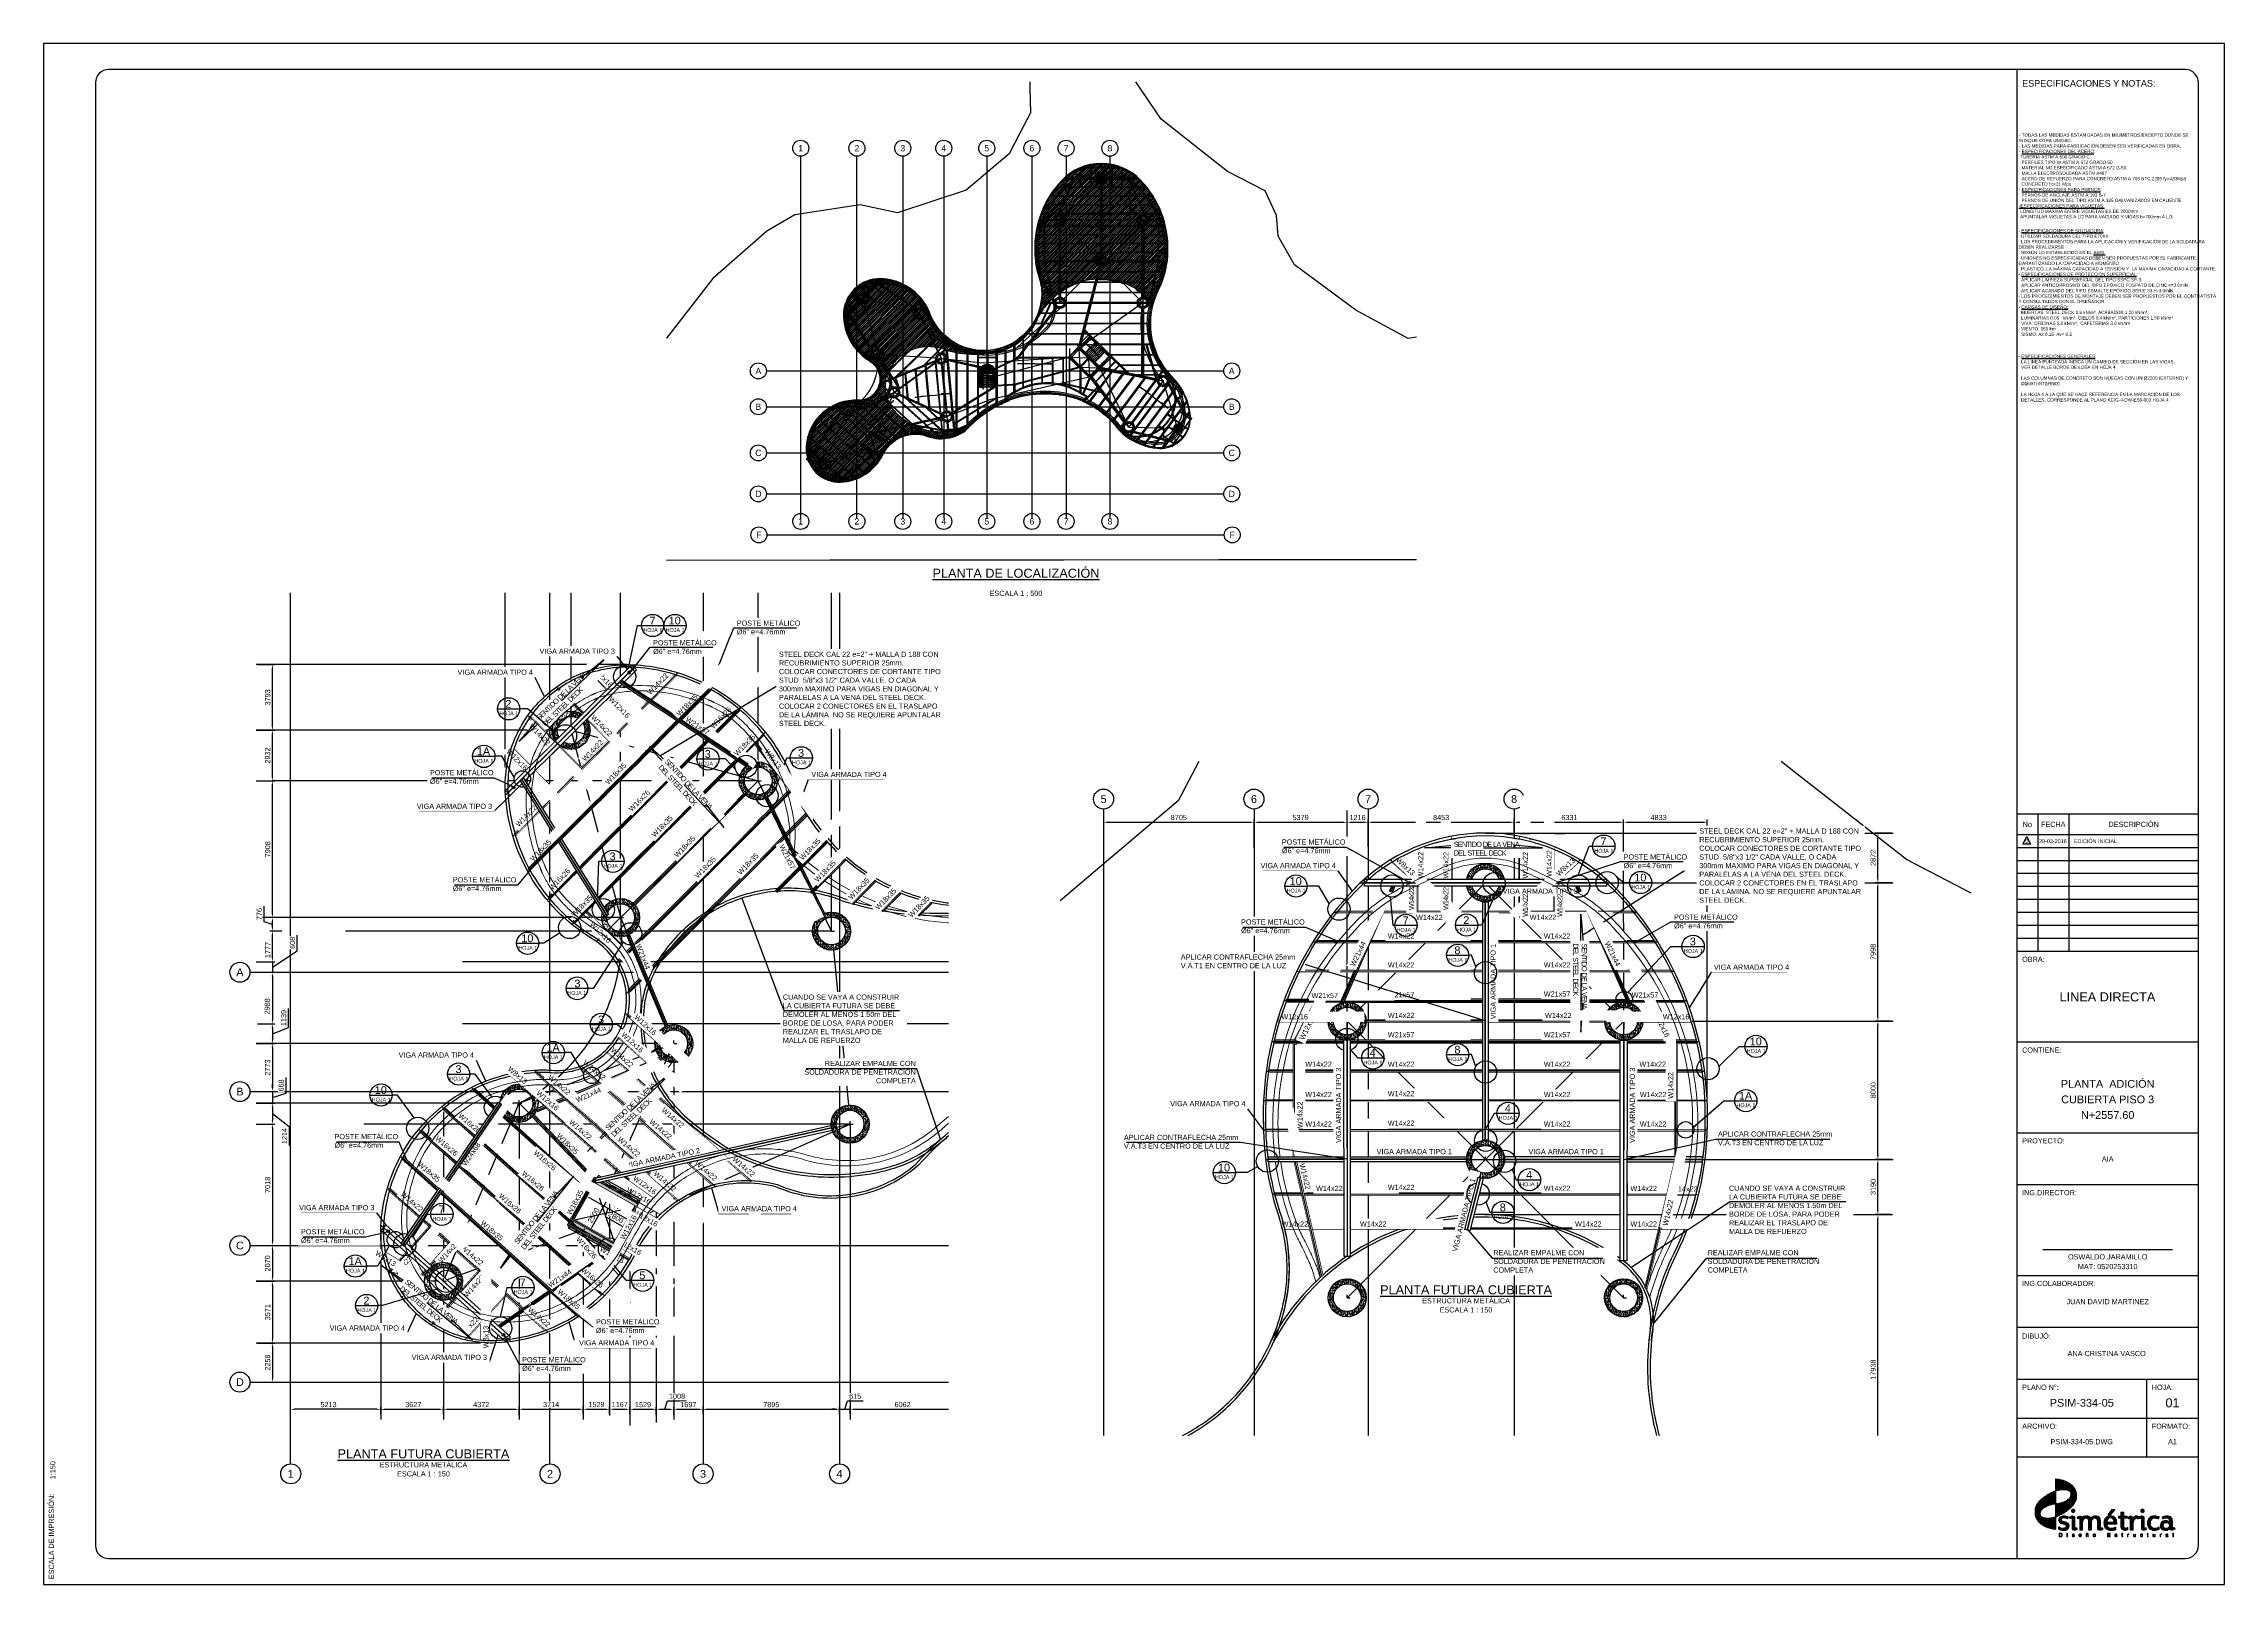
# Paper-space layout 'PSIM-334-05 (HOJA 1)' of a CAD drawing. Header units: millimetres. Extents: x 1752 to 2593, y -643 to -49.
# The model-space entities are those that its viewports show. They can reach past a viewport. Long polylines and large blocks are cut down to what shows.
import ezdxf
from ezdxf.enums import TextEntityAlignment as Align

# ---------------------------------------------------------------- set-up
doc = ezdxf.new("R2010")
doc.units = ezdxf.units.MM
doc.header["$LTSCALE"] = 5
doc.set_wipeout_variables(frame=1)
doc.header["$PDMODE"] = 3
for name, pattern in [('ACAD_ISO10W100', [18, 12, -3, 0, -3]), ('CENTER', [2, 1.25, -0.25, 0.25, -0.25]), ('CENTER2', [1.125, 0.75, -0.125, 0.125, -0.125]), ('DASHDOT', [1, 0.5, -0.25, 0, -0.25]), ('HIDDEN', [0.375, 0.25, -0.125]), ('PHANTOM2', [1.25, 0.625, -0.125, 0.125, -0.125, 0.125, -0.125])]:
    doc.linetypes.add(name, pattern=pattern)
doc.layers.get('Defpoints').update_dxf_attribs({"color": 251})
for name, color, linetype in [('A-ejes', 251, 'ACAD_ISO10W100'), ('CLARO', 8, 'Continuous'), ('EE-5', 7, 'Continuous'), ('EE-ACHURADOS', 9, 'Continuous'), ('EE-ARQUITECTONICO', 250, 'Continuous'), ('EE-CARPETA 51', 250, 'HIDDEN'), ('EE-CENTROS', 8, 'CENTER'), ('EE-COLUMNAS', 6, 'Continuous'), ('EE-COLUMNAS CONCRETO', 11, 'Continuous'), ('EE-COTAS', 1, 'Continuous'), ('EE-DETALLES', 1, 'Continuous'), ('EE-EJES', 8, 'DASHDOT'), ('EE-OCULTAS', 252, 'HIDDEN'), ('EE-OCULTO', 252, 'HIDDEN'), ('EE-PMETALICO 16x12.7', 170, 'Continuous'), ('EE-PMETALICO 6x4.76', 70, 'Continuous'), ('EE-TEXTO 1', 4, 'Continuous'), ('EE-TEXTO 2', 2, 'Continuous'), ('EE-V ARMADA TIPO 1', 95, 'Continuous'), ('EE-V ARMADA TIPO 2', 32, 'Continuous'), ('EE-V ARMADA TIPO 3', 41, 'Continuous'), ('EE-V ARMADA TIPO 4', 130, 'Continuous'), ('EE-W12x16', 150, 'Continuous'), ('EE-W14x22', 30, 'Continuous'), ('EE-W16x26', 211, 'Continuous'), ('EE-W18x35', 255, 'Continuous'), ('EE-W21x44', 132, 'Continuous'), ('EE-W21x57', 190, 'Continuous'), ('EE-W24x68', 80, 'Continuous'), ('EE-W8x13', 65, 'Continuous'), ('EST-CAMBIO SECCION VIGAS', 240, 'HIDDEN')]:
    doc.layers.add(name, color=color, linetype=linetype)
doc.layers.add('A-LINDERO', color=250, linetype='Continuous', plot=False)
doc.layers.add('EE-VPORTS', color=7, linetype='Continuous', plot=False)
doc.layers.get('EE-VPORTS').freeze()
doc.styles.add('$0$TEXT', font='romans.shx', dxfattribs={"width": 0.8})
doc.styles.add('ARIAL EE', font='arial.ttf')
doc.styles.add('ROMANS', font='romans')
doc.styles.add('TEXT', font='romans.shx', dxfattribs={"width": 0.8})
doc.dimstyles.new('EE 1_STANDAR', dxfattribs={"dimtxt": 2, "dimasz": 1.5, "dimexe": 1, "dimexo": 0.5, "dimgap": 0.8, "dimtad": 1, "dimdec": 0, "dimdsep": 46, "dimtxsty": 'ARIAL EE', "dimcen": 0.09, "dimclrd": 256, "dimclre": 256, "dimclrt": 2, "dimadec": 0, "dimazin": 0, "dimtfac": 1, "dimtdec": 0, "dimtofl": 0, "dimtmove": 1, "dimatfit": 2, "dimfxl": 1, "dimtolj": 1, "dimlwd": -1, "dimlwe": -1, "dimarcsym": 1})
pattern_1 = [(45, (209410.86, 21133.62), (-179.605122, 179.605122), [])]

# ---------------------------------------------------------------- blocks, each defined once
blk = doc.blocks.new('Logo Simetrica Autocad mm')
h = blk.add_hatch(color=30)
h.dxf.hatch_style = 1
h.paths.add_polyline_path([(10.2, 22.2), (9.5, 22), (9, 21.7), (8.6, 21.5), (8.1, 21.3), (7.7, 21.1), (7.3, 20.9), (7, 20.7), (6.5, 20.4), (6.1, 20.1), (5.7, 19.9), (5.3, 19.7), (4.9, 19.4), (4.3, 19), (3.9, 18.6), (3.4, 18.2), (3, 17.8), (2.6, 17.5), (2.2, 17), (1.8, 16.6), (1.5, 16.2), (1.3, 15.9), (1.1, 15.6), (0.9, 15.2), (0.7, 14.8), (0.6, 14.6), (0.6, 14.4), (0.5, 14.2), (0.4, 14), (0.5, 13.7), (0.6, 13.3), (0.7, 12.9), (0.8, 12.5), (0.9, 12.3), (1, 12), (1.2, 11.8), (1.3, 11.5), (1.4, 11.4), (1.6, 11.1), (1.7, 10.9), (1.9, 10.7), (2.1, 10.5), (2.3, 10.4), (2.5, 10.2), (2.7, 10.1), (2.8, 10), (2.9, 9.9), (2.8, 10.1), (2.8, 10.5), (2.7, 10.8), (2.7, 11.1), (2.7, 11.3), (2.7, 11.6), (2.8, 11.9), (2.9, 12.1), (2.9, 12.4), (3, 12.5), (3.1, 12.7), (3.2, 12.9), (3.4, 13), (3.4, 13.2), (3.6, 13.3), (3.7, 13.4), (3.8, 13.5), (4, 13.7), (4.1, 13.9), (4.3, 14), (4.5, 14.1), (4.8, 14.3), (5.1, 14.5), (5.3, 14.6), (5.7, 14.8), (5.9, 14.9), (6.1, 15), (6.6, 15.2), (6.9, 15.4), (7.4, 15.5), (7.8, 15.6), (8.2, 15.7), (8.6, 15.8), (9, 15.9), (9.3, 16), (9.6, 16), (9.8, 16), (10, 16.1), (10.2, 16.1)])
h = blk.add_hatch(color=42)
h.dxf.hatch_style = 1
h.paths.add_polyline_path([(17.5, 25.3), (17.1, 25.6), (16.6, 26), (16, 26.3), (15.6, 26.6), (15.1, 26.8), (14.4, 27.1), (13.6, 27.4), (12.8, 27.6), (11.7, 27.8), (10.2, 28), (10.2, 22.2), (10.3, 22.2), (10.6, 22.3), (11.2, 22.4), (11.7, 22.5), (12.2, 22.6), (12.9, 22.7), (13.8, 22.7), (14.5, 22.7), (15.1, 22.7), (15.7, 22.6), (16.1, 22.5), (16.5, 22.3), (16.8, 22.2), (17.2, 22), (17.6, 21.8), (17.9, 21.5), (18.2, 21.2), (18.5, 20.9), (18.8, 20.6), (19, 20.3), (19.2, 19.8), (19.4, 19.4), (19.6, 18.9), (19.7, 18.3), (19.9, 17.7), (20, 18.2), (20.1, 18.8), (20.1, 19.6), (20.1, 20.3), (20.1, 20.8), (19.9, 21.5), (19.8, 21.9), (19.6, 22.5), (19.4, 23.1), (19, 23.7), (18.5, 24.3), (18, 24.9)])
h = blk.add_hatch(color=44)
h.dxf.hatch_style = 1
h.paths.add_polyline_path([(17.7, 14.4), (18, 14.7), (18.3, 15), (18.5, 15.2), (18.6, 15.4), (18.8, 15.6), (18.9, 15.8), (19.1, 16.1), (19.3, 16.4), (19.4, 16.7), (19.6, 16.9), (19.7, 17.2), (19.8, 17.5), (19.8, 17.6), (19.9, 17.7), (19.7, 18.3), (19.6, 18.9), (19.4, 19.4), (19.2, 19.8), (19, 20.3), (18.8, 20.6), (18.5, 20.9), (18.2, 21.2), (17.9, 21.5), (17.6, 21.8), (17.4, 21.9), (17.4, 21.8), (17.5, 21.6), (17.5, 21.4), (17.6, 21.2), (17.6, 20.9), (17.6, 20.6), (17.6, 20.3), (17.6, 20.1), (17.5, 19.9), (17.4, 19.6), (17.3, 19.4), (17.2, 19.1), (17, 18.8), (16.9, 18.7), (16.6, 18.4), (16.3, 18.2), (16.1, 18), (15.7, 17.7), (15.4, 17.5), (15, 17.3), (14.6, 17.1), (14.2, 16.9), (13.7, 16.8), (13.1, 16.6), (12.5, 16.5), (11.9, 16.3), (11.3, 16.2), (10.7, 16.1), (10.2, 16.1), (10.2, 9.7), (10.5, 9.8), (10.7, 9.9), (10.9, 10), (11.3, 10.2), (11.6, 10.3), (11.9, 10.5), (12.2, 10.6), (12.5, 10.8), (12.9, 11), (13.4, 11.3), (13.8, 11.5), (14.2, 11.7), (14.5, 11.9), (14.8, 12.1), (15.1, 12.3), (15.4, 12.5), (15.7, 12.8), (16, 12.9), (16.3, 13.2), (16.7, 13.5), (17, 13.7), (17.2, 13.9), (17.5, 14.2)])
h = blk.add_hatch(color=32)
h.dxf.hatch_style = 1
h.paths.add_polyline_path([(10.2, 9.7), (10, 9.6), (9.7, 9.6), (9.4, 9.5), (9, 9.4), (8.6, 9.3), (8.1, 9.2), (7.7, 9.2), (7.1, 9.1), (6.5, 9.1), (5.9, 9.1), (5.4, 9.1), (5.1, 9.2), (4.8, 9.2), (4.5, 9.3), (4.2, 9.4), (3.8, 9.5), (3.4, 9.7), (3.2, 9.8), (2.9, 9.9), (2.8, 10), (2.7, 10.1), (2.5, 10.2), (2.3, 10.4), (2.1, 10.5), (1.9, 10.7), (1.7, 10.9), (1.6, 11.1), (1.4, 11.4), (1.3, 11.5), (1.2, 11.8), (1, 12), (0.9, 12.3), (0.8, 12.5), (0.7, 12.9), (0.6, 13.3), (0.5, 13.7), (0.4, 14), (0.3, 13.6), (0.3, 13.2), (0.2, 12.8), (0.2, 12.5), (0.2, 12.2), (0.2, 11.9), (0.2, 11.6), (0.2, 11.2), (0.2, 10.9), (0.3, 10.4), (0.4, 10), (0.6, 9.7), (0.7, 9.3), (0.9, 8.9), (1, 8.6), (1.2, 8.3), (1.6, 7.8), (1.8, 7.5), (2, 7.3), (2.3, 7), (2.7, 6.6), (3, 6.3), (3.4, 6.1), (3.7, 5.9), (3.9, 5.7), (4.2, 5.6), (4.5, 5.4), (4.9, 5.2), (5.2, 5), (5.5, 4.9), (5.9, 4.7), (6.3, 4.6), (6.7, 4.5), (7.1, 4.4), (7.5, 4.3), (7.9, 4.2), (8.3, 4.1), (8.7, 4), (9.1, 3.9), (9.6, 3.9), (10, 3.8), (10.2, 3.8)])
at = {"true_color": 0x434142}
h = blk.add_hatch(color=250, dxfattribs=at)
h.dxf.hatch_style = 2
edge = h.paths.add_edge_path()
edge.add_spline(control_points=[(18, 9), (18, 9), (18, 9), (18, 9.1), (17.9, 9.1), (17.8, 9.1), (17.8, 9.1), (17.7, 9.1), (17.6, 9), (17.5, 9), (17.5, 8.9), (17.4, 8.9), (17.4, 8.9), (17.3, 8.9), (17.3, 8.9), (17.2, 8.9), (17.2, 8.9), (17.2, 8.9), (17.2, 8.9), (16.9, 9.4), (16.9, 9.4), (16.9, 9.5), (16.9, 9.6), (16.9, 9.6), (17.1, 9.8), (17.4, 9.9), (17.6, 10), (17.8, 10.1), (18.1, 10.2), (18.3, 10.2), (18.7, 10.2), (19, 10), (19.1, 9.8), (19.3, 9.6), (19.4, 9.3), (19.4, 8.9), (19.4, 8.9), (19.4, 8.9), (19.4, 8.9), (19.4, 8.9), (19.4, 4.7), (19.4, 4.7), (19.4, 4.5), (19.4, 4.4), (19.5, 4.3), (19.5, 4.3), (19.5, 4.3), (19.6, 4.3), (19.7, 4.3), (19.8, 4.3), (19.9, 4.3), (20, 4.4), (20, 4.4), (20.1, 4.5), (20.2, 4.5), (20.2, 4.5), (20.3, 4.4), (20.3, 4.4), (20.6, 3.9), (20.6, 3.9), (20.6, 3.9), (20.5, 3.7), (20.5, 3.7), (20.3, 3.6), (20.1, 3.4), (19.9, 3.3), (19.7, 3.2), (19.4, 3.2), (19.2, 3.2), (18.8, 3.2), (18.5, 3.3), (18.3, 3.5), (18.2, 3.8), (18.1, 4.1), (18.1, 4.6), (18.1, 4.6), (18.1, 4.6), (18.1, 4.6), (18.1, 4.6), (18.1, 8.7), (18.1, 8.7), (18.1, 8.8), (18.1, 8.9), (18, 9)], knot_values=[0, 0, 0, 0, 0.0001, 0.0002, 1, 1, 1, 2, 2, 2, 3, 3, 3, 4, 4, 4, 5, 5, 5, 6, 6, 6, 7, 7, 7, 8, 8, 8, 9, 9, 9, 10, 10, 10, 11, 11, 11, 12, 12, 12, 13, 13, 13, 14, 14, 14, 15, 15, 15, 16, 16, 16, 17, 17, 17, 18, 18, 18, 19, 19, 19, 20, 20, 20, 21, 21, 21, 22, 22, 22, 23, 23, 23, 24, 24, 24, 25, 25, 25, 26, 26, 26, 27, 27, 27, 27], degree=3, periodic=0)
edge = h.paths.add_edge_path()
edge.add_spline(control_points=[(17.9, 13.2), (17.9, 13.2), (17.9, 13.2), (18.1, 13.4), (18.3, 13.5), (18.6, 13.5), (18.8, 13.5), (19, 13.4), (19.2, 13.2), (19.3, 13), (19.4, 12.8), (19.4, 12.6), (19.4, 12.3), (19.3, 12.1), (19.2, 11.9), (19, 11.8), (18.8, 11.7), (18.6, 11.7), (18.3, 11.7), (18.1, 11.8), (17.9, 11.9), (17.8, 12.1), (17.7, 12.3), (17.7, 12.6), (17.7, 12.8), (17.8, 13), (17.9, 13.2)], knot_values=[0, 0, 0, 0, 0.0001, 0.0002, 1, 1, 1, 2, 2, 2, 3, 3, 3, 4, 4, 4, 5, 5, 5, 6, 6, 6, 7, 7, 7, 8, 8, 8, 8], degree=3, periodic=0)
h = blk.add_hatch(color=250, dxfattribs=at)
h.dxf.hatch_style = 2
edge = h.paths.add_edge_path()
edge.add_spline(control_points=[(38.1, 4.4), (38.1, 4.4), (38.1, 4.4), (38.4, 4.5), (38.7, 4.6), (38.9, 4.7), (39, 4.7), (39, 4.7), (39, 4.7), (39.1, 4.7), (39.1, 4.6), (39.1, 4.6), (39.1, 4.6), (39.1, 3.7), (39.1, 3.7), (39.1, 3.6), (39.1, 3.6), (39, 3.6), (38.8, 3.4), (38.5, 3.3), (38.2, 3.2), (37.8, 3.1), (37.4, 3.1), (36.8, 3.1), (36.2, 3.1), (35.7, 3.2), (35.3, 3.4), (34.9, 3.6), (34.5, 3.8), (34.3, 4.1), (34, 4.5), (33.8, 4.8), (33.6, 5.3), (33.5, 5.7), (33.4, 6.2), (33.4, 6.7), (33.4, 7.2), (33.5, 7.7), (33.6, 8.1), (33.8, 8.5), (34, 8.9), (34.3, 9.2), (34.6, 9.5), (34.9, 9.8), (35.3, 10), (35.7, 10.1), (36.1, 10.2), (36.6, 10.2), (37.6, 10.2), (38.3, 9.9), (38.9, 9.3), (39.4, 8.7), (39.6, 7.9), (39.6, 6.7), (39.6, 6.7), (39.6, 6.3), (39.6, 6.3), (39.6, 6.2), (39.6, 6.1), (39.5, 6.1), (39.5, 6.1), (34.9, 6.1), (34.9, 6.1), (34.9, 5.9), (34.9, 5.7), (35, 5.5), (35.1, 5.2), (35.3, 5), (35.4, 4.8), (35.6, 4.7), (35.8, 4.5), (36, 4.4), (36.3, 4.3), (36.6, 4.2), (36.9, 4.2), (37.4, 4.2), (37.7, 4.3), (38.1, 4.4)], knot_values=[0, 0, 0, 0, 0.0001, 0.0002, 1, 1, 1, 2, 2, 2, 3, 3, 3, 4, 4, 4, 5, 5, 5, 6, 6, 6, 7, 7, 7, 8, 8, 8, 9, 9, 9, 10, 10, 10, 11, 11, 11, 12, 12, 12, 13, 13, 13, 14, 14, 14, 15, 15, 15, 16, 16, 16, 17, 17, 17, 18, 18, 18, 19, 19, 19, 20, 20, 20, 21, 21, 21, 22, 22, 22, 23, 23, 23, 24, 24, 24, 25, 25, 25, 25], degree=3, periodic=0)
edge = h.paths.add_edge_path()
edge.add_spline(control_points=[(35.4, 8.6), (35.4, 8.6), (35.4, 8.6), (35.1, 8.3), (35, 7.8), (34.9, 7.2), (34.9, 7.2), (38.2, 7.2), (38.2, 7.2), (38.2, 7.8), (38, 8.3), (37.8, 8.6), (37.5, 9), (37.1, 9.2), (36.6, 9.2), (36.1, 9.2), (35.7, 9), (35.4, 8.6)], knot_values=[0, 0, 0, 0, 0.0001, 0.0002, 1, 1, 1, 2, 2, 2, 3, 3, 3, 4, 4, 4, 5, 5, 5, 5], degree=3, periodic=0)
edge = h.paths.add_edge_path()
edge.add_spline(control_points=[(36.5, 10.5), (36.5, 10.5), (36.5, 10.5), (36.5, 10.5), (35.5, 10.5), (35.5, 10.5), (35.5, 10.5), (35.4, 10.6), (35.4, 10.6), (35.4, 10.7), (35.4, 10.7), (35.4, 10.8), (35.4, 10.8), (37.3, 13.3), (37.3, 13.3), (37.4, 13.3), (37.4, 13.3), (37.4, 13.3), (37.4, 13.3), (38.5, 13.3), (38.5, 13.3), (38.6, 13.3), (38.6, 13.3), (38.7, 13.3), (38.7, 13.2), (38.7, 13.2), (38.6, 13.1), (38.6, 13.1), (36.6, 10.6), (36.6, 10.6), (36.6, 10.6), (36.6, 10.6), (36.6, 10.5), (36.5, 10.5), (36.5, 10.5), (36.5, 10.5)], knot_values=[0, 0, 0, 0, 0.0001, 0.0002, 1, 1, 1, 2, 2, 2, 3, 3, 3, 4, 4, 4, 5, 5, 5, 6, 6, 6, 7, 7, 7, 8, 8, 8, 9, 9, 9, 10, 10, 10, 11, 11, 11, 11], degree=3, periodic=0)
h = blk.add_hatch(color=250, dxfattribs=at)
h.dxf.hatch_style = 2
edge = h.paths.add_edge_path()
edge.add_spline(control_points=[(40.6, 10.1), (40.6, 10.1), (40.6, 10.1), (40.6, 10.1), (41.6, 10.1), (41.6, 10.1), (41.6, 10.1), (41.6, 11.9), (41.6, 11.9), (41.6, 11.9), (41.7, 12), (41.8, 12), (41.8, 12), (42.8, 12), (42.8, 12), (42.9, 12), (43, 11.9), (43, 11.9), (43, 11.9), (43, 10.1), (43, 10.1), (43, 10.1), (44.6, 10.1), (44.6, 10.1), (44.7, 10.1), (44.7, 10.1), (44.7, 10), (44.7, 10), (44.7, 9.2), (44.7, 9.2), (44.7, 9.1), (44.7, 9.1), (44.6, 9.1), (44.6, 9.1), (43, 9.1), (43, 9.1), (43, 9.1), (43, 5.3), (43, 5.3), (43, 4.9), (43, 4.6), (43.1, 4.5), (43.2, 4.4), (43.4, 4.3), (43.7, 4.3), (43.9, 4.3), (44.1, 4.3), (44.3, 4.4), (44.5, 4.5), (44.7, 4.5), (44.8, 4.6), (44.8, 4.6), (44.9, 4.6), (44.9, 4.6), (45, 4.6), (45, 4.5), (45, 4.5), (45, 4.5), (45, 3.7), (45, 3.7), (45, 3.7), (44.9, 3.5), (44.9, 3.5), (44.9, 3.5), (44.8, 3.5), (44.7, 3.4), (44.6, 3.4), (44.5, 3.4), (44.3, 3.3), (44.2, 3.3), (44.1, 3.2), (43.9, 3.2), (43.8, 3.2), (43.6, 3.2), (43.5, 3.2), (42.9, 3.2), (42.4, 3.3), (42.1, 3.6), (41.8, 3.9), (41.6, 4.4), (41.6, 5.1), (41.6, 5.1), (41.6, 9.1), (41.6, 9.1), (41.6, 9.1), (40.6, 9.1), (40.6, 9.1), (40.5, 9.1), (40.4, 9.1), (40.4, 9.2), (40.4, 9.2), (40.4, 10), (40.4, 10), (40.4, 10.1), (40.5, 10.1), (40.6, 10.1)], knot_values=[0, 0, 0, 0, 0.0001, 0.0002, 1, 1, 1, 2, 2, 2, 3, 3, 3, 4, 4, 4, 5, 5, 5, 6, 6, 6, 7, 7, 7, 8, 8, 8, 9, 9, 9, 10, 10, 10, 11, 11, 11, 12, 12, 12, 13, 13, 13, 14, 14, 14, 15, 15, 15, 16, 16, 16, 17, 17, 17, 18, 18, 18, 19, 19, 19, 20, 20, 20, 21, 21, 21, 22, 22, 22, 23, 23, 23, 24, 24, 24, 25, 25, 25, 26, 26, 26, 27, 27, 27, 28, 28, 28, 29, 29, 29, 30, 30, 30, 31, 31, 31, 31], degree=3, periodic=0)
h = blk.add_hatch(color=250, dxfattribs=at)
h.dxf.hatch_style = 2
edge = h.paths.add_edge_path()
edge.add_spline(control_points=[(51.5, 9), (51.5, 9), (51.5, 9), (51.4, 9.1), (51.4, 9.1), (51.3, 9.1), (51.2, 9.1), (51.1, 9.1), (51.1, 9), (51, 9), (50.9, 8.9), (50.8, 8.9), (50.8, 8.9), (50.8, 8.9), (50.7, 8.9), (50.7, 8.9), (50.7, 8.9), (50.6, 8.9), (50.6, 8.9), (50.4, 9.4), (50.4, 9.4), (50.3, 9.5), (50.3, 9.6), (50.4, 9.6), (50.6, 9.8), (50.8, 9.9), (51.1, 10), (51.3, 10.1), (51.5, 10.2), (51.7, 10.2), (52.1, 10.2), (52.4, 10), (52.6, 9.8), (52.8, 9.6), (52.9, 9.3), (52.9, 8.9), (52.9, 8.9), (52.9, 8.9), (52.9, 8.9), (52.9, 8.9), (52.8, 4.7), (52.8, 4.7), (52.8, 4.5), (52.9, 4.4), (52.9, 4.3), (52.9, 4.3), (53, 4.3), (53.1, 4.3), (53.2, 4.3), (53.2, 4.3), (53.3, 4.3), (53.4, 4.4), (53.5, 4.4), (53.5, 4.5), (53.6, 4.5), (53.7, 4.5), (53.7, 4.4), (53.7, 4.4), (54, 3.9), (54, 3.9), (54, 3.9), (54, 3.7), (54, 3.7), (53.8, 3.6), (53.6, 3.4), (53.3, 3.3), (53.1, 3.2), (52.9, 3.2), (52.7, 3.2), (52.2, 3.2), (51.9, 3.3), (51.8, 3.5), (51.6, 3.8), (51.5, 4.1), (51.5, 4.6), (51.5, 4.6), (51.5, 4.6), (51.5, 4.6), (51.5, 4.6), (51.5, 8.7), (51.5, 8.7), (51.5, 8.8), (51.5, 8.9), (51.5, 9)], knot_values=[0, 0, 0, 0, 0.0001, 0.0002, 1, 1, 1, 2, 2, 2, 3, 3, 3, 4, 4, 4, 5, 5, 5, 6, 6, 6, 7, 7, 7, 8, 8, 8, 9, 9, 9, 10, 10, 10, 11, 11, 11, 12, 12, 12, 13, 13, 13, 14, 14, 14, 15, 15, 15, 16, 16, 16, 17, 17, 17, 18, 18, 18, 19, 19, 19, 20, 20, 20, 21, 21, 21, 22, 22, 22, 23, 23, 23, 24, 24, 24, 25, 25, 25, 26, 26, 26, 27, 27, 27, 27], degree=3, periodic=0)
edge = h.paths.add_edge_path()
edge.add_spline(control_points=[(51.4, 13.2), (51.4, 13.2), (51.4, 13.2), (51.6, 13.4), (51.8, 13.5), (52, 13.5), (52.3, 13.5), (52.5, 13.4), (52.6, 13.2), (52.8, 13), (52.9, 12.8), (52.9, 12.6), (52.9, 12.3), (52.8, 12.1), (52.6, 11.9), (52.5, 11.8), (52.3, 11.7), (52, 11.7), (51.8, 11.7), (51.5, 11.8), (51.4, 11.9), (51.2, 12.1), (51.1, 12.3), (51.1, 12.6), (51.1, 12.8), (51.2, 13), (51.4, 13.2)], knot_values=[0, 0, 0, 0, 0.0001, 0.0002, 1, 1, 1, 2, 2, 2, 3, 3, 3, 4, 4, 4, 5, 5, 5, 6, 6, 6, 7, 7, 7, 8, 8, 8, 8], degree=3, periodic=0)
h = blk.add_hatch(color=250, dxfattribs=at)
h.dxf.hatch_style = 2
edge = h.paths.add_edge_path()
edge.add_spline(control_points=[(13.2, 10.1), (13.2, 10.1), (13.2, 10.1), (13.5, 10.2), (13.8, 10.2), (14.2, 10.2), (14.5, 10.2), (14.8, 10.2), (15.2, 10.1), (15.6, 10), (15.9, 9.9), (16.3, 9.7), (16.4, 9.6), (16.4, 9.6), (16.4, 9.5), (16.4, 9.5), (16.1, 8.8), (16.1, 8.8), (16, 8.8), (16, 8.7), (16, 8.7), (15.9, 8.7), (15.9, 8.7), (15.8, 8.8), (15.8, 8.8), (15.8, 8.8), (15.8, 8.8), (15.8, 8.8), (15.8, 8.8), (15.8, 8.8), (15.7, 8.8), (15.5, 8.9), (15.2, 9), (14.9, 9.1), (14.6, 9.2), (14.2, 9.2), (13.8, 9.2), (13.4, 9.1), (13.2, 8.9), (13, 8.8), (12.9, 8.6), (12.9, 8.3), (12.9, 8.1), (13.1, 7.9), (13.3, 7.7), (13.6, 7.6), (14, 7.5), (14.4, 7.4), (14.8, 7.3), (15.1, 7.2), (15.3, 7.1), (15.6, 7), (15.8, 6.8), (16, 6.7), (16.2, 6.5), (16.4, 6.3), (16.5, 6.1), (16.6, 5.9), (16.6, 5.6), (16.6, 5.3), (16.6, 4.9), (16.5, 4.6), (16.4, 4.3), (16.2, 4), (16, 3.8), (15.8, 3.6), (15.6, 3.4), (15.3, 3.3), (15, 3.2), (14.7, 3.1), (14.4, 3.1), (14, 3.1), (13.4, 3.1), (12.9, 3.2), (12.5, 3.3), (12.1, 3.5), (11.8, 3.6), (11.6, 3.7), (11.6, 3.7), (11.6, 3.7), (11.6, 3.7), (11.6, 3.8), (11.6, 3.8), (11.6, 3.8), (11.6, 3.8), (11.6, 4.8), (11.6, 4.8), (11.6, 4.8), (11.6, 4.9), (11.6, 4.9), (11.7, 4.9), (11.7, 4.9), (11.8, 4.9), (12, 4.7), (12.3, 4.6), (12.7, 4.4), (13, 4.3), (13.5, 4.2), (13.9, 4.2), (14.1, 4.2), (14.3, 4.2), (14.4, 4.3), (14.6, 4.3), (14.7, 4.4), (14.9, 4.4), (15, 4.5), (15.1, 4.6), (15.2, 4.7), (15.2, 4.8), (15.3, 5), (15.3, 5.2), (15.3, 5.5), (15.2, 5.7), (14.9, 5.8), (14.7, 5.9), (14.3, 6.1), (13.9, 6.2), (13.6, 6.3), (13.3, 6.3), (13, 6.4), (12.8, 6.5), (12.5, 6.6), (12.3, 6.8), (12.1, 6.9), (11.9, 7.1), (11.8, 7.4), (11.7, 7.6), (11.6, 7.8), (11.6, 8.2), (11.6, 8.5), (11.7, 8.8), (11.8, 9.1), (12, 9.3), (12.1, 9.5), (12.4, 9.7), (12.6, 9.9), (12.9, 10), (13.2, 10.1)], knot_values=[0, 0, 0, 0, 0.0001, 0.0002, 1, 1, 1, 2, 2, 2, 3, 3, 3, 4, 4, 4, 5, 5, 5, 6, 6, 6, 7, 7, 7, 8, 8, 8, 9, 9, 9, 10, 10, 10, 11, 11, 11, 12, 12, 12, 13, 13, 13, 14, 14, 14, 15, 15, 15, 16, 16, 16, 17, 17, 17, 18, 18, 18, 19, 19, 19, 20, 20, 20, 21, 21, 21, 22, 22, 22, 23, 23, 23, 24, 24, 24, 25, 25, 25, 26, 26, 26, 27, 27, 27, 28, 28, 28, 29, 29, 29, 30, 30, 30, 31, 31, 31, 32, 32, 32, 33, 33, 33, 34, 34, 34, 35, 35, 35, 36, 36, 36, 37, 37, 37, 38, 38, 38, 39, 39, 39, 40, 40, 40, 41, 41, 41, 42, 42, 42, 43, 43, 43, 44, 44, 44, 45, 45, 45, 45], degree=3, periodic=0)
at = {"true_color": 0xd58500}
h = blk.add_hatch(color=42, dxfattribs=at)
h.dxf.hatch_style = 2
edge = h.paths.add_edge_path()
edge.add_spline(control_points=[(12.9, 1.8), (12.9, 1.8), (12.9, 1.8), (13, 1.8), (13, 1.7), (13.1, 1.7), (13.2, 1.6), (13.2, 1.5), (13.3, 1.4), (13.3, 1.3), (13.3, 1.2), (13.3, 1), (13.3, 1), (13.3, 0.8), (13.3, 0.7), (13.3, 0.6), (13.2, 0.5), (13.2, 0.4), (13.1, 0.4), (13, 0.3), (12.9, 0.2), (12.8, 0.2), (12.7, 0.1), (12.6, 0.1), (12.6, 0.1), (11.8, 0.1), (11.8, 0.1), (11.8, 0.1), (11.8, 1.9), (11.8, 1.9), (11.8, 1.9), (12.6, 1.9), (12.6, 1.9), (12.7, 1.9), (12.8, 1.9), (12.9, 1.8)], knot_values=[0, 0, 0, 0, 0.0001, 0.0002, 1, 1, 1, 2, 2, 2, 3, 3, 3, 4, 4, 4, 5, 5, 5, 6, 6, 6, 7, 7, 7, 8, 8, 8, 9, 9, 9, 10, 10, 10, 11, 11, 11, 11], degree=3, periodic=0)
edge = h.paths.add_edge_path()
edge.add_spline(control_points=[(12.5, 0.3), (12.5, 0.3), (12.5, 0.3), (12.7, 0.3), (12.8, 0.4), (12.9, 0.5), (13, 0.6), (13.1, 0.8), (13.1, 1), (13.1, 1.3), (13, 1.4), (12.9, 1.5), (12.8, 1.7), (12.7, 1.7), (12.5, 1.7), (12.5, 1.7), (12.1, 1.7), (12.1, 1.7), (12.1, 1.7), (12.1, 0.3), (12.1, 0.3), (12.1, 0.3), (12.5, 0.3), (12.5, 0.3)], knot_values=[0, 0, 0, 0, 0.0001, 0.0002, 1, 1, 1, 2, 2, 2, 3, 3, 3, 4, 4, 4, 5, 5, 5, 6, 6, 6, 7, 7, 7, 7], degree=3, periodic=0)
h = blk.add_hatch(color=42, dxfattribs=at)
h.dxf.hatch_style = 2
h.paths.add_polyline_path([(15.6, 1.7), (15.6, 1.9), (15.8, 1.9), (15.8, 1.7)])
h.paths.add_polyline_path([(15.8, 0.1), (15.6, 0.1), (15.6, 1.4), (15.8, 1.4)])
h = blk.add_hatch(color=42, dxfattribs=at)
h.dxf.hatch_style = 2
edge = h.paths.add_edge_path()
edge.add_spline(control_points=[(18.4, 0.4), (18.4, 0.4), (18.4, 0.4), (18.4, 0.4), (18.4, 0.3), (18.5, 0.3), (18.5, 0.3), (18.6, 0.3), (18.7, 0.3), (18.7, 0.3), (18.8, 0.3), (18.8, 0.3), (18.8, 0.3), (18.9, 0.3), (18.9, 0.3), (18.9, 0.4), (18.9, 0.4), (18.9, 0.4), (19, 0.4), (19, 0.5), (19, 0.5), (19, 0.5), (18.9, 0.6), (18.9, 0.6), (18.9, 0.6), (18.8, 0.7), (18.7, 0.7), (18.7, 0.7), (18.5, 0.7), (18.5, 0.7), (18.4, 0.8), (18.3, 0.8), (18.2, 0.8), (18.2, 0.9), (18.2, 1), (18.2, 1.1), (18.2, 1.1), (18.2, 1.2), (18.2, 1.2), (18.2, 1.3), (18.3, 1.3), (18.3, 1.4), (18.4, 1.4), (18.4, 1.4), (18.5, 1.4), (18.5, 1.5), (18.6, 1.5), (18.7, 1.5), (18.8, 1.5), (18.9, 1.4), (18.9, 1.4), (19, 1.4), (19, 1.3), (19.1, 1.3), (19.1, 1.2), (19.1, 1.2), (19.1, 1.2), (19.1, 1.1), (19.1, 1.1), (19.1, 1.1), (19.1, 1.1), (18.9, 1.1), (18.9, 1.1), (18.9, 1.1), (18.9, 1.1), (18.9, 1.1), (18.9, 1.2), (18.9, 1.2), (18.9, 1.2), (18.9, 1.2), (18.8, 1.2), (18.8, 1.3), (18.8, 1.3), (18.7, 1.3), (18.6, 1.3), (18.6, 1.3), (18.6, 1.3), (18.6, 1.3), (18.5, 1.3), (18.5, 1.3), (18.5, 1.2), (18.4, 1.2), (18.4, 1.2), (18.4, 1.2), (18.4, 1.2), (18.4, 1.1), (18.4, 1.1), (18.4, 1.1), (18.4, 1), (18.4, 1), (18.4, 1), (18.4, 1), (18.4, 1), (18.4, 1), (18.5, 1), (18.5, 1), (18.5, 0.9), (18.6, 0.9), (18.6, 0.9), (18.6, 0.9), (18.8, 0.9), (18.8, 0.9), (19, 0.8), (19.1, 0.8), (19.1, 0.7), (19.2, 0.7), (19.2, 0.6), (19.2, 0.5), (19.2, 0.5), (19.2, 0.4), (19.1, 0.3), (19.1, 0.3), (19.1, 0.3), (19, 0.2), (19, 0.2), (18.9, 0.2), (18.9, 0.1), (18.8, 0.1), (18.7, 0.1), (18.7, 0.1), (18.6, 0.1), (18.5, 0.1), (18.5, 0.1), (18.4, 0.1), (18.3, 0.2), (18.3, 0.2), (18.3, 0.2), (18.2, 0.2), (18.2, 0.3), (18.2, 0.3), (18.2, 0.3), (18.2, 0.4), (18.1, 0.4), (18.1, 0.4), (18.1, 0.5), (18.1, 0.5), (18.1, 0.5), (18.1, 0.6), (18.1, 0.6), (18.3, 0.6), (18.3, 0.6), (18.3, 0.5), (18.3, 0.5), (18.3, 0.5), (18.4, 0.4), (18.4, 0.4), (18.4, 0.4)], knot_values=[0, 0, 0, 0, 0.0001, 0.0002, 1, 1, 1, 2, 2, 2, 3, 3, 3, 4, 4, 4, 5, 5, 5, 6, 6, 6, 7, 7, 7, 8, 8, 8, 9, 9, 9, 10, 10, 10, 11, 11, 11, 12, 12, 12, 13, 13, 13, 14, 14, 14, 15, 15, 15, 16, 16, 16, 17, 17, 17, 18, 18, 18, 19, 19, 19, 20, 20, 20, 21, 21, 21, 22, 22, 22, 23, 23, 23, 24, 24, 24, 25, 25, 25, 26, 26, 26, 27, 27, 27, 28, 28, 28, 29, 29, 29, 30, 30, 30, 31, 31, 31, 32, 32, 32, 33, 33, 33, 34, 34, 34, 35, 35, 35, 36, 36, 36, 37, 37, 37, 38, 38, 38, 39, 39, 39, 40, 40, 40, 41, 41, 41, 42, 42, 42, 43, 43, 43, 44, 44, 44, 45, 45, 45, 46, 46, 46, 47, 47, 47, 48, 48, 48, 48], degree=3, periodic=0)
at = {"true_color": 0x434142}
h = blk.add_hatch(color=250, dxfattribs=at)
h.dxf.hatch_style = 2
edge = h.paths.add_edge_path()
edge.add_spline(control_points=[(20.6, 9.5), (20.6, 9.5), (20.6, 9.5), (20.8, 9.7), (21, 9.8), (21.2, 9.9), (21.5, 10), (21.7, 10.1), (21.9, 10.1), (22.3, 10.1), (22.5, 10), (22.7, 9.9), (22.8, 9.7), (22.9, 9.5), (23, 9.3), (23.2, 9.6), (23.4, 9.8), (23.8, 10), (24.1, 10.1), (24.5, 10.2), (24.9, 10.2), (25.5, 10.2), (26, 10.1), (26.3, 9.9), (26.7, 9.7), (26.9, 9.4), (27.1, 9.1), (27.3, 9.4), (27.6, 9.7), (28, 9.9), (28.3, 10.1), (28.7, 10.2), (29.2, 10.2), (30.1, 10.2), (30.8, 10), (31.1, 9.6), (31.5, 9.1), (31.7, 8.5), (31.7, 7.8), (31.7, 7.8), (31.7, 4.6), (31.7, 4.6), (31.7, 4.5), (31.7, 4.4), (31.8, 4.3), (31.8, 4.3), (31.9, 4.3), (31.9, 4.3), (32, 4.3), (32.1, 4.3), (32.2, 4.3), (32.3, 4.4), (32.4, 4.4), (32.4, 4.5), (32.5, 4.5), (32.6, 4.5), (32.6, 4.4), (32.6, 4.4), (33, 3.9), (33, 3.9), (33, 3.9), (32.9, 3.7), (32.9, 3.7), (32.7, 3.6), (32.5, 3.4), (32.2, 3.3), (32, 3.2), (31.7, 3.2), (31.5, 3.2), (31.1, 3.2), (30.7, 3.3), (30.6, 3.5), (30.4, 3.8), (30.3, 4.1), (30.3, 4.5), (30.3, 4.5), (30.3, 7.5), (30.3, 7.5), (30.3, 8), (30.2, 8.4), (30, 8.6), (29.9, 8.9), (29.6, 9.1), (29.1, 9.1), (28.8, 9.1), (28.5, 9), (28.3, 8.9), (28.1, 8.7), (27.9, 8.5), (27.8, 8.3), (27.7, 8.1), (27.6, 7.8), (27.5, 7.5), (27.5, 7.2), (27.4, 6.9), (27.4, 6.6), (27.4, 6.6), (27.4, 3.4), (27.4, 3.4), (27.4, 3.3), (27.4, 3.3), (27.3, 3.3), (27.3, 3.3), (26.2, 3.3), (26.2, 3.3), (26.1, 3.3), (26, 3.3), (26, 3.4), (26, 3.4), (26, 7.3), (26, 7.3), (26, 7.6), (26, 7.8), (26, 8), (25.9, 8.2), (25.9, 8.4), (25.8, 8.6), (25.7, 8.7), (25.6, 8.9), (25.4, 8.9), (25.3, 9), (25.1, 9.1), (24.8, 9.1), (24.5, 9.1), (24.2, 9), (24, 8.9), (23.8, 8.7), (23.6, 8.5), (23.5, 8.3), (23.4, 8.1), (23.3, 7.8), (23.2, 7.5), (23.2, 7.2), (23.1, 6.9), (23.1, 6.6), (23.1, 6.6), (23.1, 3.4), (23.1, 3.4), (23.1, 3.3), (23.1, 3.3), (23, 3.3), (23, 3.3), (21.9, 3.3), (21.9, 3.3), (21.8, 3.3), (21.8, 3.3), (21.8, 3.4), (21.8, 3.4), (21.8, 8.6), (21.8, 8.6), (21.8, 8.8), (21.7, 8.9), (21.7, 8.9), (21.6, 9), (21.6, 9), (21.5, 9), (21.4, 9), (21.3, 9), (21.2, 9), (21.2, 8.9), (21.1, 8.9), (21, 8.8), (21, 8.8), (20.9, 8.8), (20.9, 8.8), (20.9, 8.8), (20.8, 8.8), (20.8, 8.9), (20.8, 8.9), (20.5, 9.4), (20.5, 9.4), (20.5, 9.4), (20.5, 9.5), (20.6, 9.5)], knot_values=[0, 0, 0, 0, 0.0001, 0.0002, 1, 1, 1, 2, 2, 2, 3, 3, 3, 4, 4, 4, 5, 5, 5, 6, 6, 6, 7, 7, 7, 8, 8, 8, 9, 9, 9, 10, 10, 10, 11, 11, 11, 12, 12, 12, 13, 13, 13, 14, 14, 14, 15, 15, 15, 16, 16, 16, 17, 17, 17, 18, 18, 18, 19, 19, 19, 20, 20, 20, 21, 21, 21, 22, 22, 22, 23, 23, 23, 24, 24, 24, 25, 25, 25, 26, 26, 26, 27, 27, 27, 28, 28, 28, 29, 29, 29, 30, 30, 30, 31, 31, 31, 32, 32, 32, 33, 33, 33, 34, 34, 34, 35, 35, 35, 36, 36, 36, 37, 37, 37, 38, 38, 38, 39, 39, 39, 40, 40, 40, 41, 41, 41, 42, 42, 42, 43, 43, 43, 44, 44, 44, 45, 45, 45, 46, 46, 46, 47, 47, 47, 48, 48, 48, 49, 49, 49, 50, 50, 50, 51, 51, 51, 52, 52, 52, 53, 53, 53, 54, 54, 54, 55, 55, 55, 56, 56, 56, 57, 57, 57, 57], degree=3, periodic=0)
at = {"true_color": 0xd58500}
h = blk.add_hatch(color=42, dxfattribs=at)
h.dxf.hatch_style = 2
edge = h.paths.add_edge_path()
edge.add_spline(control_points=[(22, 0.1), (22, 0.1), (22, 0.1), (21.9, 0.1), (21.8, 0.1), (21.7, 0.1), (21.7, 0.2), (21.6, 0.2), (21.6, 0.3), (21.5, 0.3), (21.5, 0.4), (21.4, 0.5), (21.4, 0.6), (21.4, 0.7), (21.4, 0.7), (21.4, 0.8), (21.4, 0.9), (21.4, 1), (21.5, 1.1), (21.5, 1.2), (21.6, 1.3), (21.6, 1.3), (21.7, 1.4), (21.7, 1.4), (21.8, 1.4), (21.9, 1.5), (22, 1.5), (22.1, 1.5), (22.2, 1.4), (22.3, 1.4), (22.3, 1.4), (22.4, 1.3), (22.4, 1.3), (22.5, 1.2), (22.5, 1.1), (22.5, 1), (22.6, 0.9), (22.6, 0.8), (22.6, 0.7), (22.6, 0.7), (21.6, 0.7), (21.6, 0.7), (21.6, 0.6), (21.7, 0.5), (21.7, 0.4), (21.8, 0.3), (21.9, 0.3), (22, 0.3), (22.1, 0.3), (22.1, 0.3), (22.2, 0.3), (22.2, 0.3), (22.2, 0.4), (22.3, 0.4), (22.3, 0.4), (22.3, 0.4), (22.3, 0.5), (22.3, 0.5), (22.3, 0.5), (22.3, 0.5), (22.3, 0.5), (22.6, 0.5), (22.6, 0.5), (22.6, 0.5), (22.6, 0.5), (22.5, 0.5), (22.5, 0.4), (22.5, 0.4), (22.5, 0.4), (22.5, 0.4), (22.5, 0.3), (22.4, 0.3), (22.4, 0.2), (22.4, 0.2), (22.3, 0.2), (22.3, 0.2), (22.3, 0.2), (22.3, 0.2), (22.3, 0.1), (22.2, 0.1), (22.2, 0.1), (22.2, 0.1), (22.2, 0.1), (22.1, 0.1), (22.1, 0.1), (22, 0.1), (22, 0.1)], knot_values=[0, 0, 0, 0, 0.0001, 0.0002, 1, 1, 1, 2, 2, 2, 3, 3, 3, 4, 4, 4, 5, 5, 5, 6, 6, 6, 7, 7, 7, 8, 8, 8, 9, 9, 9, 10, 10, 10, 11, 11, 11, 12, 12, 12, 13, 13, 13, 14, 14, 14, 15, 15, 15, 16, 16, 16, 17, 17, 17, 18, 18, 18, 19, 19, 19, 20, 20, 20, 21, 21, 21, 22, 22, 22, 23, 23, 23, 24, 24, 24, 25, 25, 25, 26, 26, 26, 27, 27, 27, 28, 28, 28, 28], degree=3, periodic=0)
edge = h.paths.add_edge_path()
edge.add_spline(control_points=[(21.7, 1), (21.7, 1), (21.7, 1), (21.6, 1), (21.6, 0.9), (21.6, 0.9), (21.6, 0.9), (22.4, 0.9), (22.4, 0.9), (22.4, 0.9), (22.3, 1), (22.3, 1), (22.3, 1.1), (22.3, 1.1), (22.3, 1.2), (22.2, 1.2), (22.2, 1.2), (22.2, 1.2), (22.1, 1.3), (22.1, 1.3), (22, 1.3), (21.9, 1.3), (21.9, 1.3), (21.9, 1.2), (21.8, 1.2), (21.8, 1.2), (21.7, 1.2), (21.7, 1.1), (21.7, 1.1), (21.7, 1)], knot_values=[0, 0, 0, 0, 0.0001, 0.0002, 1, 1, 1, 2, 2, 2, 3, 3, 3, 4, 4, 4, 5, 5, 5, 6, 6, 6, 7, 7, 7, 8, 8, 8, 9, 9, 9, 9], degree=3, periodic=0)
h = blk.add_hatch(color=42, dxfattribs=at)
h.dxf.hatch_style = 2
edge = h.paths.add_edge_path()
edge.add_spline(control_points=[(25.6, 1.2), (25.6, 1.2), (25.6, 1.2), (25.6, 1.2), (25.5, 1.3), (25.4, 1.3), (25.4, 1.3), (25.4, 1.3), (25.3, 1.3), (25.3, 1.2), (25.2, 1.2), (25.2, 1.2), (25.2, 1.2), (25.2, 1.1), (25.1, 1.1), (25.1, 1), (25.1, 0.9), (25.1, 0.8), (25.1, 0.8), (25.1, 0.1), (25.1, 0.1), (25.1, 0.1), (24.9, 0.1), (24.9, 0.1), (24.9, 0.1), (24.9, 1.4), (24.9, 1.4), (24.9, 1.4), (25.1, 1.4), (25.1, 1.4), (25.1, 1.4), (25.1, 1.2), (25.1, 1.2), (25.1, 1.2), (25.1, 1.2), (25.1, 1.2), (25.1, 1.3), (25.1, 1.3), (25.1, 1.3), (25.2, 1.3), (25.2, 1.4), (25.2, 1.4), (25.2, 1.4), (25.3, 1.4), (25.3, 1.4), (25.4, 1.5), (25.4, 1.5), (25.5, 1.5), (25.5, 1.5), (25.6, 1.5), (25.6, 1.4), (25.7, 1.4), (25.7, 1.4), (25.8, 1.4), (25.8, 1.3), (25.9, 1.3), (25.9, 1.2), (25.9, 1.2), (25.9, 1.1), (25.9, 1), (25.9, 1), (25.9, 0.1), (25.9, 0.1), (25.9, 0.1), (25.7, 0.1), (25.7, 0.1), (25.7, 0.1), (25.7, 0.9), (25.7, 0.9), (25.7, 1), (25.7, 1.1), (25.6, 1.2)], knot_values=[0, 0, 0, 0, 0.0001, 0.0002, 1, 1, 1, 2, 2, 2, 3, 3, 3, 4, 4, 4, 5, 5, 5, 6, 6, 6, 7, 7, 7, 8, 8, 8, 9, 9, 9, 10, 10, 10, 11, 11, 11, 12, 12, 12, 13, 13, 13, 14, 14, 14, 15, 15, 15, 16, 16, 16, 17, 17, 17, 18, 18, 18, 19, 19, 19, 20, 20, 20, 21, 21, 21, 22, 22, 22, 23, 23, 23, 23], degree=3, periodic=0)
edge = h.paths.add_edge_path()
edge.add_spline(control_points=[(25.4, 1.7), (25.4, 1.7), (25.4, 1.7), (25.4, 1.7), (25.3, 1.7), (25.3, 1.7), (25.3, 1.7), (25.3, 1.7), (25.2, 1.7), (25.2, 1.7), (25.2, 1.7), (25.2, 1.7), (25.2, 1.7), (25.1, 1.7), (25.1, 1.7), (25.1, 1.7), (25.1, 1.7), (25.1, 1.6), (25.1, 1.6), (25, 1.6), (25, 1.6), (25, 1.7), (25, 1.7), (25, 1.7), (25, 1.8), (25, 1.8), (25, 1.8), (25, 1.8), (25.1, 1.9), (25.1, 1.9), (25.1, 1.9), (25.2, 1.9), (25.2, 1.9), (25.2, 1.9), (25.3, 1.9), (25.3, 1.9), (25.3, 1.9), (25.4, 1.9), (25.4, 1.9), (25.4, 1.9), (25.4, 1.8), (25.4, 1.8), (25.5, 1.8), (25.5, 1.8), (25.5, 1.8), (25.5, 1.8), (25.5, 1.8), (25.5, 1.8), (25.6, 1.8), (25.6, 1.8), (25.6, 1.8), (25.6, 1.8), (25.6, 1.8), (25.6, 1.8), (25.7, 1.9), (25.7, 1.9), (25.7, 1.9), (25.7, 1.9), (25.7, 1.9), (25.7, 1.9), (25.7, 1.9), (25.8, 1.9), (25.8, 1.9), (25.8, 1.8), (25.8, 1.8), (25.7, 1.7), (25.7, 1.7), (25.6, 1.7), (25.5, 1.7), (25.5, 1.7), (25.5, 1.7), (25.5, 1.7), (25.5, 1.7), (25.4, 1.7), (25.4, 1.7)], knot_values=[0, 0, 0, 0, 0.0001, 0.0002, 1, 1, 1, 2, 2, 2, 3, 3, 3, 4, 4, 4, 5, 5, 5, 6, 6, 6, 7, 7, 7, 8, 8, 8, 9, 9, 9, 10, 10, 10, 11, 11, 11, 12, 12, 12, 13, 13, 13, 14, 14, 14, 15, 15, 15, 16, 16, 16, 17, 17, 17, 18, 18, 18, 19, 19, 19, 20, 20, 20, 21, 21, 21, 22, 22, 22, 23, 23, 23, 24, 24, 24, 24], degree=3, periodic=0)
h = blk.add_hatch(color=42, dxfattribs=at)
h.dxf.hatch_style = 2
edge = h.paths.add_edge_path()
edge.add_spline(control_points=[(28.8, 0.1), (28.8, 0.1), (28.8, 0.1), (28.7, 0.1), (28.6, 0.1), (28.5, 0.2), (28.5, 0.2), (28.4, 0.3), (28.4, 0.3), (28.3, 0.4), (28.3, 0.5), (28.2, 0.5), (28.2, 0.6), (28.2, 0.7), (28.2, 0.8), (28.2, 0.9), (28.2, 1), (28.2, 1), (28.3, 1.1), (28.3, 1.2), (28.4, 1.3), (28.4, 1.3), (28.5, 1.4), (28.5, 1.4), (28.6, 1.4), (28.7, 1.5), (28.8, 1.5), (28.9, 1.5), (29, 1.4), (29.1, 1.4), (29.1, 1.4), (29.2, 1.3), (29.3, 1.3), (29.3, 1.2), (29.3, 1.1), (29.4, 1), (29.4, 1), (29.4, 0.9), (29.4, 0.8), (29.4, 0.7), (29.4, 0.6), (29.4, 0.5), (29.3, 0.5), (29.3, 0.4), (29.3, 0.3), (29.2, 0.3), (29.1, 0.2), (29.1, 0.2), (29, 0.1), (28.9, 0.1), (28.8, 0.1)], knot_values=[0, 0, 0, 0, 0.0001, 0.0002, 1, 1, 1, 2, 2, 2, 3, 3, 3, 4, 4, 4, 5, 5, 5, 6, 6, 6, 7, 7, 7, 8, 8, 8, 9, 9, 9, 10, 10, 10, 11, 11, 11, 12, 12, 12, 13, 13, 13, 14, 14, 14, 15, 15, 15, 16, 16, 16, 16], degree=3, periodic=0)
edge = h.paths.add_edge_path()
edge.add_spline(control_points=[(28.8, 1.3), (28.8, 1.3), (28.8, 1.3), (28.7, 1.3), (28.7, 1.3), (28.6, 1.2), (28.6, 1.2), (28.5, 1.1), (28.5, 1.1), (28.5, 1), (28.5, 1), (28.4, 0.9), (28.4, 0.9), (28.4, 0.8), (28.4, 0.8), (28.4, 0.7), (28.4, 0.7), (28.4, 0.6), (28.5, 0.6), (28.5, 0.5), (28.5, 0.5), (28.5, 0.4), (28.6, 0.4), (28.6, 0.3), (28.7, 0.3), (28.7, 0.3), (28.8, 0.3), (28.9, 0.3), (28.9, 0.3), (29, 0.3), (29, 0.4), (29.1, 0.4), (29.1, 0.5), (29.1, 0.5), (29.2, 0.6), (29.2, 0.6), (29.2, 0.7), (29.2, 0.7), (29.2, 0.8), (29.2, 0.8), (29.2, 0.9), (29.2, 0.9), (29.2, 1), (29.1, 1), (29.1, 1.1), (29.1, 1.1), (29, 1.2), (29, 1.2), (28.9, 1.3), (28.9, 1.3), (28.8, 1.3)], knot_values=[0, 0, 0, 0, 0.0001, 0.0002, 1, 1, 1, 2, 2, 2, 3, 3, 3, 4, 4, 4, 5, 5, 5, 6, 6, 6, 7, 7, 7, 8, 8, 8, 9, 9, 9, 10, 10, 10, 11, 11, 11, 12, 12, 12, 13, 13, 13, 14, 14, 14, 15, 15, 15, 16, 16, 16, 16], degree=3, periodic=0)
h = blk.add_hatch(color=42, dxfattribs=at)
h.dxf.hatch_style = 2
h.paths.add_polyline_path([(36.4, 0.1), (35.1, 0.1), (35.1, 1.9), (36.4, 1.9), (36.4, 1.7), (35.4, 1.7), (35.4, 1.2), (36.4, 1.2), (36.4, 0.9), (35.4, 0.9), (35.4, 0.4), (36.4, 0.4)])
h = blk.add_hatch(color=42, dxfattribs=at)
h.dxf.hatch_style = 2
edge = h.paths.add_edge_path()
edge.add_spline(control_points=[(39, 0.4), (39, 0.4), (39, 0.4), (39, 0.4), (39, 0.3), (39.1, 0.3), (39.1, 0.3), (39.2, 0.3), (39.2, 0.3), (39.3, 0.3), (39.3, 0.3), (39.4, 0.3), (39.4, 0.3), (39.4, 0.3), (39.4, 0.3), (39.5, 0.4), (39.5, 0.4), (39.5, 0.4), (39.5, 0.4), (39.5, 0.5), (39.5, 0.5), (39.5, 0.5), (39.5, 0.6), (39.5, 0.6), (39.4, 0.6), (39.4, 0.7), (39.3, 0.7), (39.3, 0.7), (39, 0.7), (39, 0.7), (38.9, 0.8), (38.9, 0.8), (38.8, 0.8), (38.8, 0.9), (38.7, 1), (38.7, 1.1), (38.7, 1.1), (38.7, 1.2), (38.8, 1.2), (38.8, 1.3), (38.8, 1.3), (38.9, 1.4), (38.9, 1.4), (39, 1.4), (39, 1.4), (39.1, 1.5), (39.2, 1.5), (39.2, 1.5), (39.3, 1.5), (39.4, 1.4), (39.5, 1.4), (39.6, 1.4), (39.6, 1.3), (39.6, 1.3), (39.7, 1.2), (39.7, 1.2), (39.7, 1.2), (39.7, 1.1), (39.7, 1.1), (39.7, 1.1), (39.7, 1.1), (39.5, 1.1), (39.5, 1.1), (39.5, 1.1), (39.5, 1.1), (39.5, 1.1), (39.5, 1.2), (39.5, 1.2), (39.4, 1.2), (39.4, 1.2), (39.4, 1.2), (39.4, 1.3), (39.3, 1.3), (39.3, 1.3), (39.2, 1.3), (39.2, 1.3), (39.2, 1.3), (39.1, 1.3), (39.1, 1.3), (39.1, 1.3), (39, 1.2), (39, 1.2), (39, 1.2), (39, 1.2), (38.9, 1.2), (38.9, 1.1), (38.9, 1.1), (38.9, 1.1), (38.9, 1), (39, 1), (39, 1), (39, 1), (39, 1), (39, 1), (39, 1), (39.1, 1), (39.1, 0.9), (39.1, 0.9), (39.2, 0.9), (39.2, 0.9), (39.4, 0.9), (39.4, 0.9), (39.5, 0.8), (39.6, 0.8), (39.7, 0.7), (39.7, 0.7), (39.8, 0.6), (39.8, 0.5), (39.8, 0.5), (39.7, 0.4), (39.7, 0.3), (39.7, 0.3), (39.7, 0.3), (39.6, 0.2), (39.6, 0.2), (39.5, 0.2), (39.4, 0.1), (39.4, 0.1), (39.3, 0.1), (39.2, 0.1), (39.2, 0.1), (39.1, 0.1), (39, 0.1), (39, 0.1), (38.9, 0.2), (38.9, 0.2), (38.8, 0.2), (38.8, 0.2), (38.8, 0.3), (38.8, 0.3), (38.7, 0.3), (38.7, 0.4), (38.7, 0.4), (38.7, 0.4), (38.7, 0.5), (38.7, 0.5), (38.7, 0.5), (38.7, 0.6), (38.7, 0.6), (38.9, 0.6), (38.9, 0.6), (38.9, 0.5), (38.9, 0.5), (38.9, 0.5), (38.9, 0.4), (38.9, 0.4), (39, 0.4)], knot_values=[0, 0, 0, 0, 0.0001, 0.0002, 1, 1, 1, 2, 2, 2, 3, 3, 3, 4, 4, 4, 5, 5, 5, 6, 6, 6, 7, 7, 7, 8, 8, 8, 9, 9, 9, 10, 10, 10, 11, 11, 11, 12, 12, 12, 13, 13, 13, 14, 14, 14, 15, 15, 15, 16, 16, 16, 17, 17, 17, 18, 18, 18, 19, 19, 19, 20, 20, 20, 21, 21, 21, 22, 22, 22, 23, 23, 23, 24, 24, 24, 25, 25, 25, 26, 26, 26, 27, 27, 27, 28, 28, 28, 29, 29, 29, 30, 30, 30, 31, 31, 31, 32, 32, 32, 33, 33, 33, 34, 34, 34, 35, 35, 35, 36, 36, 36, 37, 37, 37, 38, 38, 38, 39, 39, 39, 40, 40, 40, 41, 41, 41, 42, 42, 42, 43, 43, 43, 44, 44, 44, 45, 45, 45, 46, 46, 46, 47, 47, 47, 48, 48, 48, 48], degree=3, periodic=0)
h = blk.add_hatch(color=42, dxfattribs=at)
h.dxf.hatch_style = 2
edge = h.paths.add_edge_path()
edge.add_spline(control_points=[(42.3, 0.3), (42.3, 0.3), (42.3, 0.3), (42.4, 0.3), (42.4, 0.3), (42.4, 0.3), (42.4, 0.3), (42.4, 0.3), (42.4, 0.3), (42.4, 0.3), (42.5, 0.3), (42.5, 0.3), (42.5, 0.3), (42.5, 0.1), (42.5, 0.1), (42.5, 0.1), (42.4, 0.1), (42.4, 0.1), (42.4, 0.1), (42.4, 0.1), (42.3, 0.1), (42.3, 0.1), (42.2, 0.1), (42.2, 0.1), (42.2, 0.2), (42.2, 0.2), (42.1, 0.2), (42.1, 0.2), (42.1, 0.3), (42.1, 0.3), (42.1, 0.3), (42.1, 0.4), (42.1, 0.4), (42.1, 0.4), (42.1, 1.2), (42.1, 1.2), (42.1, 1.2), (41.9, 1.2), (41.9, 1.2), (41.9, 1.2), (41.9, 1.4), (41.9, 1.4), (41.9, 1.4), (42.1, 1.4), (42.1, 1.4), (42.1, 1.4), (42.1, 1.8), (42.1, 1.8), (42.1, 1.8), (42.3, 1.8), (42.3, 1.8), (42.3, 1.8), (42.3, 1.4), (42.3, 1.4), (42.3, 1.4), (42.5, 1.4), (42.5, 1.4), (42.5, 1.4), (42.5, 1.2), (42.5, 1.2), (42.5, 1.2), (42.3, 1.2), (42.3, 1.2), (42.3, 1.2), (42.3, 0.4), (42.3, 0.4), (42.3, 0.4), (42.3, 0.4), (42.3, 0.4), (42.3, 0.3), (42.3, 0.3), (42.3, 0.3)], knot_values=[0, 0, 0, 0, 0.0001, 0.0002, 1, 1, 1, 2, 2, 2, 3, 3, 3, 4, 4, 4, 5, 5, 5, 6, 6, 6, 7, 7, 7, 8, 8, 8, 9, 9, 9, 10, 10, 10, 11, 11, 11, 12, 12, 12, 13, 13, 13, 14, 14, 14, 15, 15, 15, 16, 16, 16, 17, 17, 17, 18, 18, 18, 19, 19, 19, 20, 20, 20, 21, 21, 21, 22, 22, 22, 23, 23, 23, 23], degree=3, periodic=0)
h = blk.add_hatch(color=42, dxfattribs=at)
h.dxf.hatch_style = 2
edge = h.paths.add_edge_path()
edge.add_spline(control_points=[(45.2, 1.2), (45.2, 1.2), (45.2, 1.2), (45.2, 1.2), (45.1, 1.2), (45.1, 1.1), (45.1, 1.1), (45, 1.1), (45, 1), (45, 1), (45, 0.9), (45, 0.9), (45, 0.9), (45, 0.1), (45, 0.1), (45, 0.1), (44.8, 0.1), (44.8, 0.1), (44.8, 0.1), (44.8, 1.4), (44.8, 1.4), (44.8, 1.4), (45, 1.4), (45, 1.4), (45, 1.4), (45, 1.2), (45, 1.2), (45, 1.2), (45, 1.2), (45, 1.2), (45, 1.3), (45.1, 1.4), (45.1, 1.4), (45.2, 1.4), (45.3, 1.5), (45.4, 1.5), (45.4, 1.5), (45.4, 1.5), (45.4, 1.5), (45.4, 1.5), (45.4, 1.5), (45.4, 1.5), (45.4, 1.5), (45.4, 1.2), (45.4, 1.2), (45.4, 1.2), (45.3, 1.2), (45.3, 1.2), (45.3, 1.2), (45.2, 1.2), (45.2, 1.2)], knot_values=[0, 0, 0, 0, 0.0001, 0.0002, 1, 1, 1, 2, 2, 2, 3, 3, 3, 4, 4, 4, 5, 5, 5, 6, 6, 6, 7, 7, 7, 8, 8, 8, 9, 9, 9, 10, 10, 10, 11, 11, 11, 12, 12, 12, 13, 13, 13, 14, 14, 14, 15, 15, 15, 16, 16, 16, 16], degree=3, periodic=0)
at = {"true_color": 0x434142}
h = blk.add_hatch(color=250, dxfattribs=at)
h.dxf.hatch_style = 2
edge = h.paths.add_edge_path()
edge.add_spline(control_points=[(46.3, 3.3), (46.3, 3.3), (46.3, 3.3), (46.2, 3.3), (46.1, 3.3), (46.1, 3.4), (46.1, 3.4), (46.1, 8.6), (46.1, 8.6), (46.1, 8.8), (46.1, 8.9), (46.1, 8.9), (46, 9), (45.9, 9), (45.9, 9), (45.7, 9), (45.5, 8.9), (45.4, 8.8), (45.4, 8.8), (45.3, 8.8), (45.3, 8.8), (45.3, 8.8), (45.2, 8.8), (45.2, 8.9), (45.2, 8.9), (44.9, 9.3), (44.9, 9.3), (44.9, 9.4), (44.9, 9.4), (44.9, 9.5), (44.9, 9.5), (44.9, 9.5), (44.9, 9.5), (45.2, 9.7), (45.4, 9.8), (45.6, 9.9), (45.8, 10), (46.1, 10.1), (46.3, 10.1), (46.6, 10.1), (46.9, 10), (47, 9.8), (47.2, 9.6), (47.3, 9.4), (47.3, 9), (47.5, 9.4), (47.8, 9.7), (48.1, 9.9), (48.5, 10.1), (48.8, 10.2), (49.1, 10.2), (49.5, 10.2), (49.7, 10.1), (49.9, 10), (50.1, 10), (50.3, 9.9), (50.4, 9.8), (50.4, 9.8), (50.5, 9.7), (50.4, 9.6), (50.4, 9.6), (50.1, 8.8), (50.1, 8.8), (50.1, 8.7), (50.1, 8.7), (50, 8.7), (50, 8.7), (49.9, 8.7), (49.9, 8.7), (49.9, 8.7), (49.8, 8.8), (49.6, 8.9), (49.5, 8.9), (49.3, 9), (49.1, 9), (48.9, 9), (48.7, 8.9), (48.5, 8.8), (48.3, 8.7), (48.2, 8.6), (48.1, 8.4), (47.9, 8.1), (47.7, 7.7), (47.6, 7.3), (47.5, 6.9), (47.5, 6.5), (47.5, 6.1), (47.5, 6.1), (47.5, 3.4), (47.5, 3.4), (47.5, 3.3), (47.4, 3.3), (47.3, 3.3), (47.3, 3.3), (46.3, 3.3), (46.3, 3.3)], knot_values=[0, 0, 0, 0, 0.0001, 0.0002, 1, 1, 1, 2, 2, 2, 3, 3, 3, 4, 4, 4, 5, 5, 5, 6, 6, 6, 7, 7, 7, 8, 8, 8, 9, 9, 9, 10, 10, 10, 11, 11, 11, 12, 12, 12, 13, 13, 13, 14, 14, 14, 15, 15, 15, 16, 16, 16, 17, 17, 17, 18, 18, 18, 19, 19, 19, 20, 20, 20, 21, 21, 21, 22, 22, 22, 23, 23, 23, 24, 24, 24, 25, 25, 25, 26, 26, 26, 27, 27, 27, 28, 28, 28, 29, 29, 29, 30, 30, 30, 31, 31, 31, 31], degree=3, periodic=0)
at = {"true_color": 0xd58500}
h = blk.add_hatch(color=42, dxfattribs=at)
h.dxf.hatch_style = 2
edge = h.paths.add_edge_path()
edge.add_spline(control_points=[(48.3, 0.2), (48.3, 0.2), (48.3, 0.2), (48.3, 0.1), (48.2, 0.1), (48.1, 0.1), (48, 0.1), (48, 0.1), (47.9, 0.1), (47.9, 0.1), (47.8, 0.2), (47.8, 0.2), (47.7, 0.2), (47.7, 0.3), (47.7, 0.3), (47.7, 0.4), (47.7, 0.4), (47.7, 0.5), (47.7, 0.5), (47.7, 1.4), (47.7, 1.4), (47.7, 1.4), (47.9, 1.4), (47.9, 1.4), (47.9, 1.4), (47.9, 0.6), (47.9, 0.6), (47.9, 0.5), (47.9, 0.5), (47.9, 0.4), (47.9, 0.4), (47.9, 0.4), (47.9, 0.4), (48, 0.3), (48, 0.3), (48, 0.3), (48.1, 0.3), (48.1, 0.3), (48.1, 0.3), (48.2, 0.3), (48.2, 0.3), (48.3, 0.3), (48.3, 0.4), (48.4, 0.4), (48.4, 0.4), (48.4, 0.5), (48.4, 0.5), (48.5, 0.6), (48.5, 0.6), (48.5, 0.7), (48.5, 0.7), (48.5, 0.7), (48.5, 1.4), (48.5, 1.4), (48.5, 1.4), (48.7, 1.4), (48.7, 1.4), (48.7, 1.4), (48.7, 0.1), (48.7, 0.1), (48.7, 0.1), (48.5, 0.1), (48.5, 0.1), (48.5, 0.1), (48.5, 0.3), (48.5, 0.3), (48.5, 0.3), (48.5, 0.3), (48.5, 0.3), (48.4, 0.3), (48.4, 0.2), (48.3, 0.2)], knot_values=[0, 0, 0, 0, 0.0001, 0.0002, 1, 1, 1, 2, 2, 2, 3, 3, 3, 4, 4, 4, 5, 5, 5, 6, 6, 6, 7, 7, 7, 8, 8, 8, 9, 9, 9, 10, 10, 10, 11, 11, 11, 12, 12, 12, 13, 13, 13, 14, 14, 14, 15, 15, 15, 16, 16, 16, 17, 17, 17, 18, 18, 18, 19, 19, 19, 20, 20, 20, 21, 21, 21, 22, 22, 22, 23, 23, 23, 23], degree=3, periodic=0)
h = blk.add_hatch(color=42, dxfattribs=at)
h.dxf.hatch_style = 2
edge = h.paths.add_edge_path()
edge.add_spline(control_points=[(51.5, 0.3), (51.5, 0.3), (51.5, 0.3), (51.6, 0.3), (51.7, 0.3), (51.7, 0.4), (51.8, 0.4), (51.8, 0.5), (51.9, 0.6), (51.9, 0.6), (52.1, 0.6), (52.1, 0.6), (52.1, 0.5), (52, 0.5), (52, 0.4), (52, 0.4), (52, 0.3), (51.9, 0.3), (51.9, 0.2), (51.8, 0.2), (51.8, 0.1), (51.7, 0.1), (51.6, 0.1), (51.5, 0.1), (51.5, 0.1), (51.4, 0.1), (51.3, 0.1), (51.2, 0.2), (51.2, 0.2), (51.1, 0.3), (51.1, 0.3), (51, 0.4), (51, 0.5), (51, 0.6), (51, 0.7), (51, 0.7), (51, 0.8), (51, 0.9), (51, 1), (51, 1.1), (51.1, 1.2), (51.1, 1.3), (51.2, 1.3), (51.2, 1.4), (51.3, 1.4), (51.4, 1.4), (51.5, 1.5), (51.6, 1.5), (51.7, 1.5), (51.7, 1.5), (51.8, 1.4), (51.9, 1.4), (51.9, 1.4), (51.9, 1.3), (52, 1.3), (52, 1.2), (52, 1.2), (52, 1.1), (52.1, 1.1), (52.1, 1), (52.1, 1), (51.9, 1), (51.9, 1), (51.8, 1.1), (51.8, 1.2), (51.8, 1.2), (51.7, 1.2), (51.6, 1.3), (51.6, 1.3), (51.5, 1.3), (51.4, 1.3), (51.4, 1.2), (51.3, 1.2), (51.3, 1.2), (51.3, 1.1), (51.2, 1.1), (51.2, 1), (51.2, 1), (51.2, 0.9), (51.2, 0.8), (51.2, 0.8), (51.2, 0.7), (51.2, 0.7), (51.2, 0.6), (51.2, 0.6), (51.2, 0.5), (51.3, 0.5), (51.3, 0.4), (51.3, 0.4), (51.4, 0.3), (51.4, 0.3), (51.5, 0.3), (51.5, 0.3)], knot_values=[0, 0, 0, 0, 0.0001, 0.0002, 1, 1, 1, 2, 2, 2, 3, 3, 3, 4, 4, 4, 5, 5, 5, 6, 6, 6, 7, 7, 7, 8, 8, 8, 9, 9, 9, 10, 10, 10, 11, 11, 11, 12, 12, 12, 13, 13, 13, 14, 14, 14, 15, 15, 15, 16, 16, 16, 17, 17, 17, 18, 18, 18, 19, 19, 19, 20, 20, 20, 21, 21, 21, 22, 22, 22, 23, 23, 23, 24, 24, 24, 25, 25, 25, 26, 26, 26, 27, 27, 27, 28, 28, 28, 29, 29, 29, 30, 30, 30, 30], degree=3, periodic=0)
h = blk.add_hatch(color=42, dxfattribs=at)
h.dxf.hatch_style = 2
edge = h.paths.add_edge_path()
edge.add_spline(control_points=[(54.6, 0.3), (54.6, 0.3), (54.6, 0.3), (54.6, 0.3), (54.7, 0.3), (54.7, 0.3), (54.7, 0.3), (54.7, 0.3), (54.7, 0.3), (54.7, 0.3), (54.8, 0.3), (54.8, 0.3), (54.8, 0.3), (54.8, 0.1), (54.8, 0.1), (54.8, 0.1), (54.7, 0.1), (54.7, 0.1), (54.7, 0.1), (54.6, 0.1), (54.6, 0.1), (54.6, 0.1), (54.5, 0.1), (54.5, 0.1), (54.5, 0.2), (54.4, 0.2), (54.4, 0.2), (54.4, 0.2), (54.4, 0.3), (54.4, 0.3), (54.4, 0.3), (54.4, 0.4), (54.4, 0.4), (54.4, 0.4), (54.4, 1.2), (54.4, 1.2), (54.4, 1.2), (54.2, 1.2), (54.2, 1.2), (54.2, 1.2), (54.2, 1.4), (54.2, 1.4), (54.2, 1.4), (54.4, 1.4), (54.4, 1.4), (54.4, 1.4), (54.4, 1.8), (54.4, 1.8), (54.4, 1.8), (54.6, 1.8), (54.6, 1.8), (54.6, 1.8), (54.6, 1.4), (54.6, 1.4), (54.6, 1.4), (54.8, 1.4), (54.8, 1.4), (54.8, 1.4), (54.8, 1.2), (54.8, 1.2), (54.8, 1.2), (54.6, 1.2), (54.6, 1.2), (54.6, 1.2), (54.6, 0.4), (54.6, 0.4), (54.6, 0.4), (54.6, 0.4), (54.6, 0.4), (54.6, 0.3), (54.6, 0.3), (54.6, 0.3)], knot_values=[0, 0, 0, 0, 0.0001, 0.0002, 1, 1, 1, 2, 2, 2, 3, 3, 3, 4, 4, 4, 5, 5, 5, 6, 6, 6, 7, 7, 7, 8, 8, 8, 9, 9, 9, 10, 10, 10, 11, 11, 11, 12, 12, 12, 13, 13, 13, 14, 14, 14, 15, 15, 15, 16, 16, 16, 17, 17, 17, 18, 18, 18, 19, 19, 19, 20, 20, 20, 21, 21, 21, 22, 22, 22, 23, 23, 23, 23], degree=3, periodic=0)
at = {"true_color": 0x434142}
h = blk.add_hatch(color=250, dxfattribs=at)
h.dxf.hatch_style = 2
edge = h.paths.add_edge_path()
edge.add_spline(control_points=[(57.9, 4.2), (57.9, 4.2), (57.9, 4.2), (58.2, 4.2), (58.5, 4.2), (58.8, 4.3), (59.1, 4.4), (59.4, 4.5), (59.7, 4.7), (59.8, 4.7), (59.8, 4.7), (59.9, 4.7), (59.9, 4.7), (60, 4.6), (60, 4.6), (60, 4.6), (60, 3.7), (60, 3.7), (60, 3.6), (59.9, 3.6), (59.9, 3.6), (59.7, 3.5), (59.4, 3.4), (59, 3.3), (58.6, 3.1), (58.2, 3.1), (57.8, 3.1), (57.3, 3.1), (56.8, 3.2), (56.3, 3.4), (55.9, 3.5), (55.6, 3.8), (55.3, 4.1), (55, 4.4), (54.7, 4.8), (54.6, 5.2), (54.4, 5.7), (54.4, 6.1), (54.4, 6.7), (54.4, 7.2), (54.4, 7.7), (54.6, 8.1), (54.8, 8.5), (55, 8.9), (55.3, 9.2), (55.6, 9.5), (56, 9.8), (56.4, 10), (56.8, 10.1), (57.3, 10.2), (57.8, 10.2), (58.3, 10.2), (58.7, 10.2), (59, 10.1), (59.4, 9.9), (59.7, 9.8), (59.9, 9.8), (60, 9.7), (60, 9.7), (60, 9.6), (60, 9.6), (59.7, 8.8), (59.7, 8.8), (59.6, 8.7), (59.6, 8.7), (59.5, 8.7), (59.3, 8.8), (59.1, 8.9), (58.8, 8.9), (58.6, 9), (58.2, 9.1), (57.8, 9.1), (57.5, 9.1), (57.2, 9), (56.9, 8.9), (56.6, 8.7), (56.4, 8.6), (56.3, 8.3), (56.1, 8.1), (56, 7.9), (55.9, 7.6), (55.8, 7.3), (55.8, 7), (55.8, 6.7), (55.8, 6.3), (55.8, 6), (55.9, 5.7), (56, 5.4), (56.1, 5.1), (56.3, 4.9), (56.5, 4.7), (56.7, 4.5), (57, 4.4), (57.2, 4.3), (57.5, 4.2), (57.9, 4.2)], knot_values=[0, 0, 0, 0, 0.0001, 0.0002, 1, 1, 1, 2, 2, 2, 3, 3, 3, 4, 4, 4, 5, 5, 5, 6, 6, 6, 7, 7, 7, 8, 8, 8, 9, 9, 9, 10, 10, 10, 11, 11, 11, 12, 12, 12, 13, 13, 13, 14, 14, 14, 15, 15, 15, 16, 16, 16, 17, 17, 17, 18, 18, 18, 19, 19, 19, 20, 20, 20, 21, 21, 21, 22, 22, 22, 23, 23, 23, 24, 24, 24, 25, 25, 25, 26, 26, 26, 27, 27, 27, 28, 28, 28, 29, 29, 29, 30, 30, 30, 31, 31, 31, 31], degree=3, periodic=0)
at = {"true_color": 0xd58500}
h = blk.add_hatch(color=42, dxfattribs=at)
h.dxf.hatch_style = 2
edge = h.paths.add_edge_path()
edge.add_spline(control_points=[(57.7, 0.2), (57.7, 0.2), (57.7, 0.2), (57.6, 0.1), (57.6, 0.1), (57.5, 0.1), (57.4, 0.1), (57.4, 0.1), (57.3, 0.1), (57.3, 0.1), (57.2, 0.2), (57.2, 0.2), (57.1, 0.2), (57.1, 0.3), (57.1, 0.3), (57.1, 0.4), (57, 0.4), (57, 0.5), (57, 0.5), (57, 1.4), (57, 1.4), (57, 1.4), (57.3, 1.4), (57.3, 1.4), (57.3, 1.4), (57.3, 0.6), (57.3, 0.6), (57.3, 0.5), (57.3, 0.5), (57.3, 0.4), (57.3, 0.4), (57.3, 0.4), (57.3, 0.4), (57.4, 0.3), (57.4, 0.3), (57.4, 0.3), (57.4, 0.3), (57.5, 0.3), (57.5, 0.3), (57.6, 0.3), (57.6, 0.3), (57.7, 0.3), (57.7, 0.4), (57.8, 0.4), (57.8, 0.4), (57.8, 0.5), (57.8, 0.5), (57.8, 0.6), (57.9, 0.6), (57.9, 0.7), (57.9, 0.7), (57.9, 0.7), (57.9, 1.4), (57.9, 1.4), (57.9, 1.4), (58.1, 1.4), (58.1, 1.4), (58.1, 1.4), (58.1, 0.1), (58.1, 0.1), (58.1, 0.1), (57.9, 0.1), (57.9, 0.1), (57.9, 0.1), (57.9, 0.3), (57.9, 0.3), (57.9, 0.3), (57.9, 0.3), (57.9, 0.3), (57.8, 0.3), (57.8, 0.2), (57.7, 0.2)], knot_values=[0, 0, 0, 0, 0.0001, 0.0002, 1, 1, 1, 2, 2, 2, 3, 3, 3, 4, 4, 4, 5, 5, 5, 6, 6, 6, 7, 7, 7, 8, 8, 8, 9, 9, 9, 10, 10, 10, 11, 11, 11, 12, 12, 12, 13, 13, 13, 14, 14, 14, 15, 15, 15, 16, 16, 16, 17, 17, 17, 18, 18, 18, 19, 19, 19, 20, 20, 20, 21, 21, 21, 22, 22, 22, 23, 23, 23, 23], degree=3, periodic=0)
h = blk.add_hatch(color=42, dxfattribs=at)
h.dxf.hatch_style = 2
edge = h.paths.add_edge_path()
edge.add_spline(control_points=[(60.9, 1.2), (60.9, 1.2), (60.9, 1.2), (60.8, 1.2), (60.8, 1.2), (60.8, 1.1), (60.7, 1.1), (60.7, 1.1), (60.7, 1), (60.7, 1), (60.7, 0.9), (60.7, 0.9), (60.7, 0.9), (60.7, 0.1), (60.7, 0.1), (60.7, 0.1), (60.5, 0.1), (60.5, 0.1), (60.5, 0.1), (60.5, 1.4), (60.5, 1.4), (60.5, 1.4), (60.7, 1.4), (60.7, 1.4), (60.7, 1.4), (60.7, 1.2), (60.7, 1.2), (60.7, 1.2), (60.7, 1.2), (60.7, 1.2), (60.7, 1.3), (60.8, 1.4), (60.8, 1.4), (60.9, 1.4), (61, 1.5), (61, 1.5), (61.1, 1.5), (61.1, 1.5), (61.1, 1.5), (61.1, 1.5), (61.1, 1.5), (61.1, 1.5), (61.1, 1.5), (61.1, 1.2), (61.1, 1.2), (61.1, 1.2), (61, 1.2), (61, 1.2), (61, 1.2), (60.9, 1.2), (60.9, 1.2)], knot_values=[0, 0, 0, 0, 0.0001, 0.0002, 1, 1, 1, 2, 2, 2, 3, 3, 3, 4, 4, 4, 5, 5, 5, 6, 6, 6, 7, 7, 7, 8, 8, 8, 9, 9, 9, 10, 10, 10, 11, 11, 11, 12, 12, 12, 13, 13, 13, 14, 14, 14, 15, 15, 15, 16, 16, 16, 16], degree=3, periodic=0)
at = {"true_color": 0x434142}
h = blk.add_hatch(color=250, dxfattribs=at)
h.dxf.hatch_style = 2
edge = h.paths.add_edge_path()
edge.add_spline(control_points=[(65.1, 7.8), (65.1, 7.8), (65.1, 7.8), (65.1, 8.2), (65, 8.5), (64.7, 8.8), (64.4, 9), (64, 9.1), (63.5, 9.1), (63.3, 9.1), (63, 9.1), (62.7, 9), (62.5, 9), (62.2, 8.9), (62, 8.7), (61.9, 8.7), (61.9, 8.7), (61.9, 8.7), (61.8, 8.7), (61.8, 8.8), (61.8, 8.8), (61.8, 8.8), (61.5, 9.5), (61.5, 9.5), (61.4, 9.6), (61.5, 9.7), (61.5, 9.7), (61.8, 9.9), (62.2, 10), (62.5, 10.1), (62.9, 10.2), (63.3, 10.2), (63.7, 10.2), (64.6, 10.2), (65.3, 10), (65.8, 9.5), (66.2, 9.1), (66.4, 8.4), (66.4, 7.6), (66.4, 7.6), (66.4, 4.7), (66.4, 4.7), (66.4, 4.6), (66.5, 4.5), (66.5, 4.4), (66.5, 4.4), (66.6, 4.3), (66.7, 4.3), (66.7, 4.3), (66.8, 4.4), (66.9, 4.4), (67, 4.5), (67.1, 4.5), (67.1, 4.5), (67.2, 4.6), (67.3, 4.6), (67.3, 4.5), (67.3, 4.5), (67.7, 4), (67.7, 4), (67.7, 4), (67.6, 3.8), (67.6, 3.8), (67.4, 3.6), (67.2, 3.5), (67, 3.4), (66.7, 3.3), (66.5, 3.3), (66.2, 3.3), (65.9, 3.3), (65.7, 3.3), (65.5, 3.4), (65.4, 3.5), (65.2, 3.7), (65.2, 3.9), (65, 3.7), (64.7, 3.5), (64.4, 3.4), (64.1, 3.2), (63.6, 3.1), (63.2, 3.1), (62.3, 3.1), (61.7, 3.3), (61.3, 3.7), (60.8, 4.2), (60.6, 4.8), (60.6, 5.5), (60.6, 5.9), (60.6, 6.2), (60.8, 6.5), (60.9, 6.8), (61.1, 7), (61.3, 7.3), (61.5, 7.5), (61.8, 7.6), (62.1, 7.8), (62.5, 7.9), (62.8, 8), (63.2, 8), (63.6, 8), (64, 7.9), (64.3, 7.8), (64.6, 7.6), (64.9, 7.5), (65.1, 7.3), (65.1, 7.3), (65.1, 7.8), (65.1, 7.8)], knot_values=[0, 0, 0, 0, 0.0001, 0.0002, 1, 1, 1, 2, 2, 2, 3, 3, 3, 4, 4, 4, 5, 5, 5, 6, 6, 6, 7, 7, 7, 8, 8, 8, 9, 9, 9, 10, 10, 10, 11, 11, 11, 12, 12, 12, 13, 13, 13, 14, 14, 14, 15, 15, 15, 16, 16, 16, 17, 17, 17, 18, 18, 18, 19, 19, 19, 20, 20, 20, 21, 21, 21, 22, 22, 22, 23, 23, 23, 24, 24, 24, 25, 25, 25, 26, 26, 26, 27, 27, 27, 28, 28, 28, 29, 29, 29, 30, 30, 30, 31, 31, 31, 32, 32, 32, 33, 33, 33, 34, 34, 34, 35, 35, 35, 35], degree=3, periodic=0)
edge = h.paths.add_edge_path()
edge.add_spline(control_points=[(62.3, 4.5), (62.3, 4.5), (62.3, 4.5), (62.6, 4.3), (62.9, 4.2), (63.4, 4.2), (63.9, 4.2), (64.3, 4.3), (64.6, 4.5), (64.9, 4.8), (65.1, 5.1), (65.1, 5.6), (65.1, 5.9), (65, 6.2), (64.7, 6.5), (64.4, 6.8), (63.9, 6.9), (63.4, 6.9), (62.9, 6.9), (62.5, 6.8), (62.3, 6.5), (62.1, 6.3), (62, 5.9), (62, 5.5), (62, 5.1), (62.1, 4.8), (62.3, 4.5)], knot_values=[0, 0, 0, 0, 0.0001, 0.0002, 1, 1, 1, 2, 2, 2, 3, 3, 3, 4, 4, 4, 5, 5, 5, 6, 6, 6, 7, 7, 7, 8, 8, 8, 8], degree=3, periodic=0)
at = {"true_color": 0xd58500}
h = blk.add_hatch(color=42, dxfattribs=at)
h.dxf.hatch_style = 2
edge = h.paths.add_edge_path()
edge.add_spline(control_points=[(63.8, 0.1), (63.8, 0.1), (63.8, 0.1), (63.7, 0.1), (63.7, 0.1), (63.6, 0.1), (63.5, 0.1), (63.5, 0.1), (63.4, 0.1), (63.4, 0.1), (63.3, 0.2), (63.3, 0.2), (63.3, 0.2), (63.2, 0.3), (63.2, 0.3), (63.2, 0.4), (63.2, 0.4), (63.2, 0.5), (63.2, 0.5), (63.2, 0.5), (63.2, 0.6), (63.2, 0.6), (63.2, 0.7), (63.3, 0.7), (63.3, 0.7), (63.3, 0.8), (63.4, 0.8), (63.4, 0.8), (63.5, 0.9), (63.6, 0.9), (63.6, 0.9), (63.9, 0.9), (63.9, 0.9), (64, 0.9), (64, 0.9), (64, 0.9), (64, 0.9), (64, 0.9), (64, 1), (64, 1), (64, 1), (64.1, 1), (64.1, 1), (64.1, 1), (64.1, 1.1), (64.1, 1.2), (64, 1.3), (63.8, 1.3), (63.7, 1.3), (63.6, 1.3), (63.6, 1.3), (63.6, 1.2), (63.5, 1.2), (63.5, 1.2), (63.5, 1.2), (63.5, 1.1), (63.5, 1.1), (63.5, 1.1), (63.5, 1.1), (63.5, 1), (63.5, 1), (63.3, 1), (63.3, 1), (63.3, 1.1), (63.3, 1.2), (63.3, 1.2), (63.3, 1.3), (63.4, 1.3), (63.4, 1.4), (63.5, 1.4), (63.5, 1.4), (63.6, 1.4), (63.6, 1.5), (63.7, 1.5), (63.8, 1.5), (63.8, 1.5), (63.8, 1.5), (63.9, 1.5), (63.9, 1.5), (63.9, 1.5), (64, 1.4), (64, 1.4), (64, 1.4), (64.1, 1.4), (64.1, 1.4), (64.1, 1.4), (64.2, 1.3), (64.2, 1.3), (64.2, 1.3), (64.2, 1.2), (64.3, 1.2), (64.3, 1.2), (64.3, 1.1), (64.3, 1.1), (64.3, 0.4), (64.3, 0.4), (64.3, 0.3), (64.3, 0.3), (64.3, 0.3), (64.4, 0.3), (64.4, 0.3), (64.4, 0.3), (64.4, 0.3), (64.4, 0.3), (64.4, 0.3), (64.4, 0.3), (64.4, 0.1), (64.4, 0.1), (64.4, 0.1), (64.4, 0.1), (64.4, 0.1), (64.3, 0.1), (64.3, 0.1), (64.3, 0.1), (64.3, 0.1), (64.2, 0.1), (64.2, 0.1), (64.2, 0.1), (64.1, 0.2), (64.1, 0.2), (64.1, 0.2), (64.1, 0.2), (64.1, 0.2), (64.1, 0.3), (64.1, 0.3), (64.1, 0.3), (64, 0.3), (64, 0.3), (64, 0.2), (64, 0.2), (63.9, 0.2), (63.9, 0.2), (63.9, 0.2), (63.8, 0.1), (63.8, 0.1)], knot_values=[0, 0, 0, 0, 0.0001, 0.0002, 1, 1, 1, 2, 2, 2, 3, 3, 3, 4, 4, 4, 5, 5, 5, 6, 6, 6, 7, 7, 7, 8, 8, 8, 9, 9, 9, 10, 10, 10, 11, 11, 11, 12, 12, 12, 13, 13, 13, 14, 14, 14, 15, 15, 15, 16, 16, 16, 17, 17, 17, 18, 18, 18, 19, 19, 19, 20, 20, 20, 21, 21, 21, 22, 22, 22, 23, 23, 23, 24, 24, 24, 25, 25, 25, 26, 26, 26, 27, 27, 27, 28, 28, 28, 29, 29, 29, 30, 30, 30, 31, 31, 31, 32, 32, 32, 33, 33, 33, 34, 34, 34, 35, 35, 35, 36, 36, 36, 37, 37, 37, 38, 38, 38, 39, 39, 39, 40, 40, 40, 41, 41, 41, 42, 42, 42, 43, 43, 43, 44, 44, 44, 44], degree=3, periodic=0)
edge = h.paths.add_edge_path()
edge.add_spline(control_points=[(63.7, 0.3), (63.7, 0.3), (63.7, 0.3), (63.7, 0.3), (63.8, 0.3), (63.8, 0.3), (63.9, 0.3), (63.9, 0.3), (63.9, 0.4), (64, 0.4), (64, 0.4), (64, 0.5), (64, 0.5), (64.1, 0.5), (64.1, 0.6), (64.1, 0.6), (64.1, 0.8), (64.1, 0.8), (64, 0.8), (64, 0.8), (64, 0.8), (64, 0.8), (64, 0.8), (64, 0.8), (63.9, 0.8), (63.9, 0.7), (63.9, 0.7), (63.8, 0.7), (63.8, 0.7), (63.7, 0.7), (63.7, 0.7), (63.6, 0.7), (63.6, 0.7), (63.6, 0.7), (63.5, 0.7), (63.5, 0.7), (63.5, 0.7), (63.5, 0.6), (63.5, 0.6), (63.4, 0.6), (63.4, 0.5), (63.4, 0.5), (63.4, 0.4), (63.4, 0.4), (63.5, 0.3), (63.5, 0.3), (63.6, 0.3), (63.7, 0.3)], knot_values=[0, 0, 0, 0, 0.0001, 0.0002, 1, 1, 1, 2, 2, 2, 3, 3, 3, 4, 4, 4, 5, 5, 5, 6, 6, 6, 7, 7, 7, 8, 8, 8, 9, 9, 9, 10, 10, 10, 11, 11, 11, 12, 12, 12, 13, 13, 13, 14, 14, 14, 15, 15, 15, 15], degree=3, periodic=0)
h = blk.add_hatch(color=42, dxfattribs=at)
h.dxf.hatch_style = 2
h.paths.add_polyline_path([(66.9, 0.1), (66.7, 0.1), (66.7, 1.9), (66.9, 1.9)])
blk.add_line((10.2, 3.8), (10.2, 28))
for points in [[(10.2, 22.2), (9.5, 22), (9, 21.7), (8.6, 21.5), (8.1, 21.3), (7.7, 21.1), (7.3, 20.9), (7, 20.7), (6.5, 20.4), (6.1, 20.1), (5.7, 19.9), (5.3, 19.7), (4.9, 19.4), (4.3, 19), (3.9, 18.6), (3.4, 18.2), (3, 17.8), (2.6, 17.5), (2.2, 17), (1.8, 16.6), (1.5, 16.2), (1.3, 15.9), (1.1, 15.6), (0.9, 15.2), (0.7, 14.8), (0.6, 14.6), (0.6, 14.4), (0.5, 14.2), (0.4, 14), (0.5, 13.7), (0.6, 13.3), (0.7, 12.9), (0.8, 12.5), (0.9, 12.3), (1, 12), (1.2, 11.8), (1.3, 11.5), (1.4, 11.4), (1.6, 11.1), (1.7, 10.9), (1.9, 10.7), (2.1, 10.5), (2.3, 10.4), (2.5, 10.2), (2.7, 10.1), (2.8, 10), (2.9, 9.9), (2.8, 10.1), (2.8, 10.5), (2.7, 10.8), (2.7, 11.1), (2.7, 11.3), (2.7, 11.6), (2.8, 11.9), (2.9, 12.1), (2.9, 12.4), (3, 12.5), (3.1, 12.7), (3.2, 12.9), (3.4, 13), (3.4, 13.2), (3.6, 13.3), (3.7, 13.4), (3.8, 13.5), (4, 13.7), (4.1, 13.9), (4.3, 14), (4.5, 14.1), (4.8, 14.3), (5.1, 14.5), (5.3, 14.6), (5.7, 14.8), (5.9, 14.9), (6.1, 15), (6.6, 15.2), (6.9, 15.4), (7.4, 15.5), (7.8, 15.6), (8.2, 15.7), (8.6, 15.8), (9, 15.9), (9.3, 16), (9.6, 16), (9.8, 16), (10, 16.1), (10.2, 16.1)], [(10.2, 28), (11.7, 27.8), (12.8, 27.6), (13.6, 27.4), (14.4, 27.1), (15.1, 26.8), (15.6, 26.6), (16, 26.3), (16.6, 26), (17.1, 25.6), (17.5, 25.3), (18, 24.9), (18.5, 24.3), (19, 23.7), (19.4, 23.1), (19.6, 22.5), (19.8, 21.9), (19.9, 21.5), (20.1, 20.8), (20.1, 20.3), (20.1, 19.6), (20.1, 18.8), (20, 18.2), (19.9, 17.7), (19.7, 18.3), (19.6, 18.9), (19.4, 19.4), (19.2, 19.8), (19, 20.3), (18.8, 20.6), (18.5, 20.9), (18.2, 21.2), (17.9, 21.5), (17.6, 21.8), (17.2, 22), (16.8, 22.2), (16.5, 22.3), (16.1, 22.5), (15.7, 22.6), (15.1, 22.7), (14.5, 22.7), (13.8, 22.7), (12.9, 22.7), (12.2, 22.6), (11.7, 22.5), (11.2, 22.4), (10.6, 22.3), (10.3, 22.2), (10.2, 22.2)], [(10.2, 16.1), (10.7, 16.1), (11.3, 16.2), (11.9, 16.3), (12.5, 16.5), (13.1, 16.6), (13.7, 16.8), (14.2, 16.9), (14.6, 17.1), (15, 17.3), (15.4, 17.5), (15.7, 17.7), (16.1, 18), (16.3, 18.2), (16.6, 18.4), (16.9, 18.7), (17, 18.8), (17.2, 19.1), (17.3, 19.4), (17.4, 19.6), (17.5, 19.9), (17.6, 20.1), (17.6, 20.3), (17.6, 20.6), (17.6, 20.9), (17.6, 21.2), (17.5, 21.4), (17.5, 21.6), (17.4, 21.8), (17.4, 21.9)], [(0.4, 14), (0.3, 13.6), (0.3, 13.2), (0.2, 12.8), (0.2, 12.5), (0.2, 12.2), (0.2, 11.9), (0.2, 11.6), (0.2, 11.2), (0.2, 10.9), (0.3, 10.4), (0.4, 10), (0.6, 9.7), (0.7, 9.3), (0.9, 8.9), (1, 8.6), (1.2, 8.3), (1.6, 7.8), (1.8, 7.5), (2, 7.3), (2.3, 7), (2.7, 6.6), (3, 6.3), (3.4, 6.1), (3.7, 5.9), (3.9, 5.7), (4.2, 5.6), (4.5, 5.4), (4.9, 5.2), (5.2, 5), (5.5, 4.9), (5.9, 4.7), (6.3, 4.6), (6.7, 4.5), (7.1, 4.4), (7.5, 4.3), (7.9, 4.2), (8.3, 4.1), (8.7, 4), (9.1, 3.9), (9.6, 3.9), (10, 3.8), (10.2, 3.8)], [(10.2, 9.7), (10.5, 9.8), (10.7, 9.9), (10.9, 10), (11.3, 10.2), (11.6, 10.3), (11.9, 10.5), (12.2, 10.6), (12.5, 10.8), (12.9, 11), (13.4, 11.3), (13.8, 11.5), (14.2, 11.7), (14.5, 11.9), (14.8, 12.1), (15.1, 12.3), (15.4, 12.5), (15.7, 12.8), (16, 12.9), (16.3, 13.2), (16.7, 13.5), (17, 13.7), (17.2, 13.9), (17.5, 14.2), (17.7, 14.4), (18, 14.7), (18.3, 15), (18.5, 15.2), (18.6, 15.4), (18.8, 15.6), (18.9, 15.8), (19.1, 16.1), (19.3, 16.4), (19.4, 16.7), (19.6, 16.9), (19.7, 17.2), (19.8, 17.5), (19.8, 17.6), (19.9, 17.7)], [(2.9, 9.9), (3.2, 9.8), (3.4, 9.7), (3.8, 9.5), (4.2, 9.4), (4.5, 9.3), (4.8, 9.2), (5.1, 9.2), (5.4, 9.1), (5.9, 9.1), (6.5, 9.1), (7.1, 9.1), (7.7, 9.2), (8.1, 9.2), (8.6, 9.3), (9, 9.4), (9.4, 9.5), (9.7, 9.6), (10, 9.6), (10.2, 9.7)]]:
    blk.add_lwpolyline(points)
at = {"lineweight": 0}
for points in [[(15.6, 1.7), (15.6, 1.9), (15.8, 1.9), (15.8, 1.7), (15.6, 1.7)], [(15.8, 0.1), (15.6, 0.1), (15.6, 1.4), (15.8, 1.4), (15.8, 0.1)], [(36.4, 0.1), (35.1, 0.1), (35.1, 1.9), (36.4, 1.9), (36.4, 1.7), (35.4, 1.7), (35.4, 1.2), (36.4, 1.2), (36.4, 0.9), (35.4, 0.9), (35.4, 0.4), (36.4, 0.4), (36.4, 0.1)], [(66.9, 0.1), (66.7, 0.1), (66.7, 1.9), (66.9, 1.9), (66.9, 0.1)]]:
    blk.add_lwpolyline(points, dxfattribs=at)
for points, knots in [([(19.2, 11.9), (19, 11.8), (18.8, 11.7), (18.6, 11.7), (18.3, 11.7), (18.1, 11.8), (17.9, 11.9), (17.8, 12.1), (17.7, 12.3), (17.7, 12.6), (17.7, 12.8), (17.8, 13), (17.9, 13.2), (18.1, 13.4), (18.3, 13.5), (18.6, 13.5), (18.8, 13.5), (19, 13.4), (19.2, 13.2), (19.3, 13), (19.4, 12.8), (19.4, 12.6), (19.4, 12.3), (19.3, 12.1), (19.2, 11.9)], [0, 0, 0, 0, 1, 1, 1, 2, 2, 2, 3, 3, 3, 4, 4, 4, 5, 5, 5, 6, 6, 6, 7, 7, 7, 8, 8, 8, 8]), ([(36.6, 10.6), (36.6, 10.6), (36.6, 10.6), (36.6, 10.5), (36.5, 10.5), (36.5, 10.5), (36.5, 10.5), (36.5, 10.5), (35.5, 10.5), (35.5, 10.5), (35.5, 10.5), (35.4, 10.6), (35.4, 10.6), (35.4, 10.7), (35.4, 10.7), (35.4, 10.8), (35.4, 10.8), (37.3, 13.3), (37.3, 13.3), (37.4, 13.3), (37.4, 13.3), (37.4, 13.3), (37.4, 13.3), (38.5, 13.3), (38.5, 13.3), (38.6, 13.3), (38.6, 13.3), (38.7, 13.3), (38.7, 13.2), (38.7, 13.2), (38.6, 13.1), (38.6, 13.1), (36.6, 10.6), (36.6, 10.6)], [0, 0, 0, 0, 1, 1, 1, 2, 2, 2, 3, 3, 3, 4, 4, 4, 5, 5, 5, 6, 6, 6, 7, 7, 7, 8, 8, 8, 9, 9, 9, 10, 10, 10, 11, 11, 11, 11]), ([(44.9, 3.5), (44.9, 3.5), (44.8, 3.5), (44.7, 3.4), (44.6, 3.4), (44.5, 3.4), (44.3, 3.3), (44.2, 3.3), (44.1, 3.2), (43.9, 3.2), (43.8, 3.2), (43.6, 3.2), (43.5, 3.2), (42.9, 3.2), (42.4, 3.3), (42.1, 3.6), (41.8, 3.9), (41.6, 4.4), (41.6, 5.1), (41.6, 5.1), (41.6, 9.1), (41.6, 9.1), (41.6, 9.1), (40.6, 9.1), (40.6, 9.1), (40.5, 9.1), (40.4, 9.1), (40.4, 9.2), (40.4, 9.2), (40.4, 10), (40.4, 10), (40.4, 10.1), (40.5, 10.1), (40.6, 10.1), (40.6, 10.1), (41.6, 10.1), (41.6, 10.1), (41.6, 10.1), (41.6, 11.9), (41.6, 11.9), (41.6, 11.9), (41.7, 12), (41.8, 12), (41.8, 12), (42.8, 12), (42.8, 12), (42.9, 12), (43, 11.9), (43, 11.9), (43, 11.9), (43, 10.1), (43, 10.1), (43, 10.1), (44.6, 10.1), (44.6, 10.1), (44.7, 10.1), (44.7, 10.1), (44.7, 10), (44.7, 10), (44.7, 9.2), (44.7, 9.2), (44.7, 9.1), (44.7, 9.1), (44.6, 9.1), (44.6, 9.1), (43, 9.1), (43, 9.1), (43, 9.1), (43, 5.3), (43, 5.3), (43, 4.9), (43, 4.6), (43.1, 4.5), (43.2, 4.4), (43.4, 4.3), (43.7, 4.3), (43.9, 4.3), (44.1, 4.3), (44.3, 4.4), (44.5, 4.5), (44.7, 4.5), (44.8, 4.6), (44.8, 4.6), (44.9, 4.6), (44.9, 4.6), (45, 4.6), (45, 4.5), (45, 4.5), (45, 4.5), (45, 3.7), (45, 3.7), (45, 3.7), (44.9, 3.5), (44.9, 3.5)], [0, 0, 0, 0, 1, 1, 1, 2, 2, 2, 3, 3, 3, 4, 4, 4, 5, 5, 5, 6, 6, 6, 7, 7, 7, 8, 8, 8, 9, 9, 9, 10, 10, 10, 11, 11, 11, 12, 12, 12, 13, 13, 13, 14, 14, 14, 15, 15, 15, 16, 16, 16, 17, 17, 17, 18, 18, 18, 19, 19, 19, 20, 20, 20, 21, 21, 21, 22, 22, 22, 23, 23, 23, 24, 24, 24, 25, 25, 25, 26, 26, 26, 27, 27, 27, 28, 28, 28, 29, 29, 29, 30, 30, 30, 31, 31, 31, 31]), ([(52.6, 11.9), (52.5, 11.8), (52.3, 11.7), (52, 11.7), (51.8, 11.7), (51.5, 11.8), (51.4, 11.9), (51.2, 12.1), (51.1, 12.3), (51.1, 12.6), (51.1, 12.8), (51.2, 13), (51.4, 13.2), (51.6, 13.4), (51.8, 13.5), (52, 13.5), (52.3, 13.5), (52.5, 13.4), (52.6, 13.2), (52.8, 13), (52.9, 12.8), (52.9, 12.6), (52.9, 12.3), (52.8, 12.1), (52.6, 11.9)], [0, 0, 0, 0, 1, 1, 1, 2, 2, 2, 3, 3, 3, 4, 4, 4, 5, 5, 5, 6, 6, 6, 7, 7, 7, 8, 8, 8, 8]), ([(16.4, 4.3), (16.2, 4), (16, 3.8), (15.8, 3.6), (15.6, 3.4), (15.3, 3.3), (15, 3.2), (14.7, 3.1), (14.4, 3.1), (14, 3.1), (13.4, 3.1), (12.9, 3.2), (12.5, 3.3), (12.1, 3.5), (11.8, 3.6), (11.6, 3.7), (11.6, 3.7), (11.6, 3.7), (11.6, 3.7), (11.6, 3.8), (11.6, 3.8), (11.6, 3.8), (11.6, 3.8), (11.6, 4.8), (11.6, 4.8), (11.6, 4.8), (11.6, 4.9), (11.6, 4.9), (11.7, 4.9), (11.7, 4.9), (11.8, 4.9), (12, 4.7), (12.3, 4.6), (12.7, 4.4), (13, 4.3), (13.5, 4.2), (13.9, 4.2), (14.1, 4.2), (14.3, 4.2), (14.4, 4.3), (14.6, 4.3), (14.7, 4.4), (14.9, 4.4), (15, 4.5), (15.1, 4.6), (15.2, 4.7), (15.2, 4.8), (15.3, 5), (15.3, 5.2), (15.3, 5.5), (15.2, 5.7), (14.9, 5.8), (14.7, 5.9), (14.3, 6.1), (13.9, 6.2), (13.6, 6.3), (13.3, 6.3), (13, 6.4), (12.8, 6.5), (12.5, 6.6), (12.3, 6.8), (12.1, 6.9), (11.9, 7.1), (11.8, 7.4), (11.7, 7.6), (11.6, 7.8), (11.6, 8.2), (11.6, 8.5), (11.7, 8.8), (11.8, 9.1), (12, 9.3), (12.1, 9.5), (12.4, 9.7), (12.6, 9.9), (12.9, 10), (13.2, 10.1), (13.5, 10.2), (13.8, 10.2), (14.2, 10.2), (14.5, 10.2), (14.8, 10.2), (15.2, 10.1), (15.6, 10), (15.9, 9.9), (16.3, 9.7), (16.4, 9.6), (16.4, 9.6), (16.4, 9.5), (16.4, 9.5), (16.1, 8.8), (16.1, 8.8), (16, 8.8), (16, 8.7), (16, 8.7), (15.9, 8.7), (15.9, 8.7), (15.8, 8.8), (15.8, 8.8), (15.8, 8.8), (15.8, 8.8), (15.8, 8.8), (15.8, 8.8), (15.8, 8.8), (15.7, 8.8), (15.5, 8.9), (15.2, 9), (14.9, 9.1), (14.6, 9.2), (14.2, 9.2), (13.8, 9.2), (13.4, 9.1), (13.2, 8.9), (13, 8.8), (12.9, 8.6), (12.9, 8.3), (12.9, 8.1), (13.1, 7.9), (13.3, 7.7), (13.6, 7.6), (14, 7.5), (14.4, 7.4), (14.8, 7.3), (15.1, 7.2), (15.3, 7.1), (15.6, 7), (15.8, 6.8), (16, 6.7), (16.2, 6.5), (16.4, 6.3), (16.5, 6.1), (16.6, 5.9), (16.6, 5.6), (16.6, 5.3), (16.6, 4.9), (16.5, 4.6), (16.4, 4.3)], [0, 0, 0, 0, 1, 1, 1, 2, 2, 2, 3, 3, 3, 4, 4, 4, 5, 5, 5, 6, 6, 6, 7, 7, 7, 8, 8, 8, 9, 9, 9, 10, 10, 10, 11, 11, 11, 12, 12, 12, 13, 13, 13, 14, 14, 14, 15, 15, 15, 16, 16, 16, 17, 17, 17, 18, 18, 18, 19, 19, 19, 20, 20, 20, 21, 21, 21, 22, 22, 22, 23, 23, 23, 24, 24, 24, 25, 25, 25, 26, 26, 26, 27, 27, 27, 28, 28, 28, 29, 29, 29, 30, 30, 30, 31, 31, 31, 32, 32, 32, 33, 33, 33, 34, 34, 34, 35, 35, 35, 36, 36, 36, 37, 37, 37, 38, 38, 38, 39, 39, 39, 40, 40, 40, 41, 41, 41, 42, 42, 42, 43, 43, 43, 44, 44, 44, 45, 45, 45, 45]), ([(11.8, 1.9), (11.8, 1.9), (12.6, 1.9), (12.6, 1.9), (12.7, 1.9), (12.8, 1.9), (12.9, 1.8), (13, 1.8), (13, 1.7), (13.1, 1.7), (13.2, 1.6), (13.2, 1.5), (13.3, 1.4), (13.3, 1.3), (13.3, 1.2), (13.3, 1), (13.3, 1), (13.3, 0.8), (13.3, 0.7), (13.3, 0.6), (13.2, 0.5), (13.2, 0.4), (13.1, 0.4), (13, 0.3), (12.9, 0.2), (12.8, 0.2), (12.7, 0.1), (12.6, 0.1), (12.6, 0.1), (11.8, 0.1), (11.8, 0.1), (11.8, 0.1), (11.8, 1.9), (11.8, 1.9)], [0, 0, 0, 0, 1, 1, 1, 2, 2, 2, 3, 3, 3, 4, 4, 4, 5, 5, 5, 6, 6, 6, 7, 7, 7, 8, 8, 8, 9, 9, 9, 10, 10, 10, 11, 11, 11, 11]), ([(12.1, 0.3), (12.1, 0.3), (12.5, 0.3), (12.5, 0.3), (12.7, 0.3), (12.8, 0.4), (12.9, 0.5), (13, 0.6), (13.1, 0.8), (13.1, 1), (13.1, 1.3), (13, 1.4), (12.9, 1.5), (12.8, 1.7), (12.7, 1.7), (12.5, 1.7), (12.5, 1.7), (12.1, 1.7), (12.1, 1.7), (12.1, 1.7), (12.1, 0.3), (12.1, 0.3)], [0, 0, 0, 0, 1, 1, 1, 2, 2, 2, 3, 3, 3, 4, 4, 4, 5, 5, 5, 6, 6, 6, 7, 7, 7, 7]), ([(20.5, 3.7), (20.3, 3.6), (20.1, 3.4), (19.9, 3.3), (19.7, 3.2), (19.4, 3.2), (19.2, 3.2), (18.8, 3.2), (18.5, 3.3), (18.3, 3.5), (18.2, 3.8), (18.1, 4.1), (18.1, 4.6), (18.1, 4.6), (18.1, 4.6), (18.1, 4.6), (18.1, 4.6), (18.1, 8.7), (18.1, 8.7), (18.1, 8.8), (18.1, 8.9), (18, 9), (18, 9.1), (17.9, 9.1), (17.8, 9.1), (17.8, 9.1), (17.7, 9.1), (17.6, 9), (17.5, 9), (17.5, 8.9), (17.4, 8.9), (17.4, 8.9), (17.3, 8.9), (17.3, 8.9), (17.2, 8.9), (17.2, 8.9), (17.2, 8.9), (17.2, 8.9), (16.9, 9.4), (16.9, 9.4), (16.9, 9.5), (16.9, 9.6), (16.9, 9.6), (17.1, 9.8), (17.4, 9.9), (17.6, 10), (17.8, 10.1), (18.1, 10.2), (18.3, 10.2), (18.7, 10.2), (19, 10), (19.1, 9.8), (19.3, 9.6), (19.4, 9.3), (19.4, 8.9), (19.4, 8.9), (19.4, 8.9), (19.4, 8.9), (19.4, 8.9), (19.4, 4.7), (19.4, 4.7), (19.4, 4.5), (19.4, 4.4), (19.5, 4.3), (19.5, 4.3), (19.5, 4.3), (19.6, 4.3), (19.7, 4.3), (19.8, 4.3), (19.9, 4.3), (20, 4.4), (20, 4.4), (20.1, 4.5), (20.2, 4.5), (20.2, 4.5), (20.3, 4.4), (20.3, 4.4), (20.6, 3.9), (20.6, 3.9), (20.6, 3.9), (20.5, 3.7), (20.5, 3.7)], [0, 0, 0, 0, 1, 1, 1, 2, 2, 2, 3, 3, 3, 4, 4, 4, 5, 5, 5, 6, 6, 6, 7, 7, 7, 8, 8, 8, 9, 9, 9, 10, 10, 10, 11, 11, 11, 12, 12, 12, 13, 13, 13, 14, 14, 14, 15, 15, 15, 16, 16, 16, 17, 17, 17, 18, 18, 18, 19, 19, 19, 20, 20, 20, 21, 21, 21, 22, 22, 22, 23, 23, 23, 24, 24, 24, 25, 25, 25, 26, 26, 26, 27, 27, 27, 27]), ([(18.9, 1.1), (18.9, 1.1), (18.9, 1.1), (18.9, 1.1), (18.9, 1.2), (18.9, 1.2), (18.9, 1.2), (18.9, 1.2), (18.8, 1.2), (18.8, 1.3), (18.8, 1.3), (18.7, 1.3), (18.6, 1.3), (18.6, 1.3), (18.6, 1.3), (18.6, 1.3), (18.5, 1.3), (18.5, 1.3), (18.5, 1.2), (18.4, 1.2), (18.4, 1.2), (18.4, 1.2), (18.4, 1.2), (18.4, 1.1), (18.4, 1.1), (18.4, 1.1), (18.4, 1), (18.4, 1), (18.4, 1), (18.4, 1), (18.4, 1), (18.4, 1), (18.5, 1), (18.5, 1), (18.5, 0.9), (18.6, 0.9), (18.6, 0.9), (18.6, 0.9), (18.8, 0.9), (18.8, 0.9), (19, 0.8), (19.1, 0.8), (19.1, 0.7), (19.2, 0.7), (19.2, 0.6), (19.2, 0.5), (19.2, 0.5), (19.2, 0.4), (19.1, 0.3), (19.1, 0.3), (19.1, 0.3), (19, 0.2), (19, 0.2), (18.9, 0.2), (18.9, 0.1), (18.8, 0.1), (18.7, 0.1), (18.7, 0.1), (18.6, 0.1), (18.5, 0.1), (18.5, 0.1), (18.4, 0.1), (18.3, 0.2), (18.3, 0.2), (18.3, 0.2), (18.2, 0.2), (18.2, 0.3), (18.2, 0.3), (18.2, 0.3), (18.2, 0.4), (18.1, 0.4), (18.1, 0.4), (18.1, 0.5), (18.1, 0.5), (18.1, 0.5), (18.1, 0.6), (18.1, 0.6), (18.3, 0.6), (18.3, 0.6), (18.3, 0.5), (18.3, 0.5), (18.3, 0.5), (18.4, 0.4), (18.4, 0.4), (18.4, 0.4), (18.4, 0.4), (18.4, 0.3), (18.5, 0.3), (18.5, 0.3), (18.6, 0.3), (18.7, 0.3), (18.7, 0.3), (18.8, 0.3), (18.8, 0.3), (18.8, 0.3), (18.9, 0.3), (18.9, 0.3), (18.9, 0.4), (18.9, 0.4), (18.9, 0.4), (19, 0.4), (19, 0.5), (19, 0.5), (19, 0.5), (18.9, 0.6), (18.9, 0.6), (18.9, 0.6), (18.8, 0.7), (18.7, 0.7), (18.7, 0.7), (18.5, 0.7), (18.5, 0.7), (18.4, 0.8), (18.3, 0.8), (18.2, 0.8), (18.2, 0.9), (18.2, 1), (18.2, 1.1), (18.2, 1.1), (18.2, 1.2), (18.2, 1.2), (18.2, 1.3), (18.3, 1.3), (18.3, 1.4), (18.4, 1.4), (18.4, 1.4), (18.5, 1.4), (18.5, 1.5), (18.6, 1.5), (18.7, 1.5), (18.8, 1.5), (18.9, 1.4), (18.9, 1.4), (19, 1.4), (19, 1.3), (19.1, 1.3), (19.1, 1.2), (19.1, 1.2), (19.1, 1.2), (19.1, 1.1), (19.1, 1.1), (19.1, 1.1), (19.1, 1.1), (18.9, 1.1), (18.9, 1.1)], [0, 0, 0, 0, 1, 1, 1, 2, 2, 2, 3, 3, 3, 4, 4, 4, 5, 5, 5, 6, 6, 6, 7, 7, 7, 8, 8, 8, 9, 9, 9, 10, 10, 10, 11, 11, 11, 12, 12, 12, 13, 13, 13, 14, 14, 14, 15, 15, 15, 16, 16, 16, 17, 17, 17, 18, 18, 18, 19, 19, 19, 20, 20, 20, 21, 21, 21, 22, 22, 22, 23, 23, 23, 24, 24, 24, 25, 25, 25, 26, 26, 26, 27, 27, 27, 28, 28, 28, 29, 29, 29, 30, 30, 30, 31, 31, 31, 32, 32, 32, 33, 33, 33, 34, 34, 34, 35, 35, 35, 36, 36, 36, 37, 37, 37, 38, 38, 38, 39, 39, 39, 40, 40, 40, 41, 41, 41, 42, 42, 42, 43, 43, 43, 44, 44, 44, 45, 45, 45, 46, 46, 46, 47, 47, 47, 48, 48, 48, 48]), ([(32.9, 3.7), (32.7, 3.6), (32.5, 3.4), (32.2, 3.3), (32, 3.2), (31.7, 3.2), (31.5, 3.2), (31.1, 3.2), (30.7, 3.3), (30.6, 3.5), (30.4, 3.8), (30.3, 4.1), (30.3, 4.5), (30.3, 4.5), (30.3, 7.5), (30.3, 7.5), (30.3, 8), (30.2, 8.4), (30, 8.6), (29.9, 8.9), (29.6, 9.1), (29.1, 9.1), (28.8, 9.1), (28.5, 9), (28.3, 8.9), (28.1, 8.7), (27.9, 8.5), (27.8, 8.3), (27.7, 8.1), (27.6, 7.8), (27.5, 7.5), (27.5, 7.2), (27.4, 6.9), (27.4, 6.6), (27.4, 6.6), (27.4, 3.4), (27.4, 3.4), (27.4, 3.3), (27.4, 3.3), (27.3, 3.3), (27.3, 3.3), (26.2, 3.3), (26.2, 3.3), (26.1, 3.3), (26, 3.3), (26, 3.4), (26, 3.4), (26, 7.3), (26, 7.3), (26, 7.6), (26, 7.8), (26, 8), (25.9, 8.2), (25.9, 8.4), (25.8, 8.6), (25.7, 8.7), (25.6, 8.9), (25.4, 8.9), (25.3, 9), (25.1, 9.1), (24.8, 9.1), (24.5, 9.1), (24.2, 9), (24, 8.9), (23.8, 8.7), (23.6, 8.5), (23.5, 8.3), (23.4, 8.1), (23.3, 7.8), (23.2, 7.5), (23.2, 7.2), (23.1, 6.9), (23.1, 6.6), (23.1, 6.6), (23.1, 3.4), (23.1, 3.4), (23.1, 3.3), (23.1, 3.3), (23, 3.3), (23, 3.3), (21.9, 3.3), (21.9, 3.3), (21.8, 3.3), (21.8, 3.3), (21.8, 3.4), (21.8, 3.4), (21.8, 8.6), (21.8, 8.6), (21.8, 8.8), (21.7, 8.9), (21.7, 8.9), (21.6, 9), (21.6, 9), (21.5, 9), (21.4, 9), (21.3, 9), (21.2, 9), (21.2, 8.9), (21.1, 8.9), (21, 8.8), (21, 8.8), (20.9, 8.8), (20.9, 8.8), (20.9, 8.8), (20.8, 8.8), (20.8, 8.9), (20.8, 8.9), (20.5, 9.4), (20.5, 9.4), (20.5, 9.4), (20.5, 9.5), (20.6, 9.5), (20.8, 9.7), (21, 9.8), (21.2, 9.9), (21.5, 10), (21.7, 10.1), (21.9, 10.1), (22.3, 10.1), (22.5, 10), (22.7, 9.9), (22.8, 9.7), (22.9, 9.5), (23, 9.3), (23.2, 9.6), (23.4, 9.8), (23.8, 10), (24.1, 10.1), (24.5, 10.2), (24.9, 10.2), (25.5, 10.2), (26, 10.1), (26.3, 9.9), (26.7, 9.7), (26.9, 9.4), (27.1, 9.1), (27.3, 9.4), (27.6, 9.7), (28, 9.9), (28.3, 10.1), (28.7, 10.2), (29.2, 10.2), (30.1, 10.2), (30.8, 10), (31.1, 9.6), (31.5, 9.1), (31.7, 8.5), (31.7, 7.8), (31.7, 7.8), (31.7, 4.6), (31.7, 4.6), (31.7, 4.5), (31.7, 4.4), (31.8, 4.3), (31.8, 4.3), (31.9, 4.3), (31.9, 4.3), (32, 4.3), (32.1, 4.3), (32.2, 4.3), (32.3, 4.4), (32.4, 4.4), (32.4, 4.5), (32.5, 4.5), (32.6, 4.5), (32.6, 4.4), (32.6, 4.4), (33, 3.9), (33, 3.9), (33, 3.9), (32.9, 3.7), (32.9, 3.7)], [0, 0, 0, 0, 1, 1, 1, 2, 2, 2, 3, 3, 3, 4, 4, 4, 5, 5, 5, 6, 6, 6, 7, 7, 7, 8, 8, 8, 9, 9, 9, 10, 10, 10, 11, 11, 11, 12, 12, 12, 13, 13, 13, 14, 14, 14, 15, 15, 15, 16, 16, 16, 17, 17, 17, 18, 18, 18, 19, 19, 19, 20, 20, 20, 21, 21, 21, 22, 22, 22, 23, 23, 23, 24, 24, 24, 25, 25, 25, 26, 26, 26, 27, 27, 27, 28, 28, 28, 29, 29, 29, 30, 30, 30, 31, 31, 31, 32, 32, 32, 33, 33, 33, 34, 34, 34, 35, 35, 35, 36, 36, 36, 37, 37, 37, 38, 38, 38, 39, 39, 39, 40, 40, 40, 41, 41, 41, 42, 42, 42, 43, 43, 43, 44, 44, 44, 45, 45, 45, 46, 46, 46, 47, 47, 47, 48, 48, 48, 49, 49, 49, 50, 50, 50, 51, 51, 51, 52, 52, 52, 53, 53, 53, 54, 54, 54, 55, 55, 55, 56, 56, 56, 57, 57, 57, 57]), ([(22.6, 0.5), (22.6, 0.5), (22.6, 0.5), (22.5, 0.5), (22.5, 0.4), (22.5, 0.4), (22.5, 0.4), (22.5, 0.4), (22.5, 0.3), (22.4, 0.3), (22.4, 0.2), (22.4, 0.2), (22.3, 0.2), (22.3, 0.2), (22.3, 0.2), (22.3, 0.2), (22.3, 0.1), (22.2, 0.1), (22.2, 0.1), (22.2, 0.1), (22.2, 0.1), (22.1, 0.1), (22.1, 0.1), (22, 0.1), (22, 0.1), (21.9, 0.1), (21.8, 0.1), (21.7, 0.1), (21.7, 0.2), (21.6, 0.2), (21.6, 0.3), (21.5, 0.3), (21.5, 0.4), (21.4, 0.5), (21.4, 0.6), (21.4, 0.7), (21.4, 0.7), (21.4, 0.8), (21.4, 0.9), (21.4, 1), (21.5, 1.1), (21.5, 1.2), (21.6, 1.3), (21.6, 1.3), (21.7, 1.4), (21.7, 1.4), (21.8, 1.4), (21.9, 1.5), (22, 1.5), (22.1, 1.5), (22.2, 1.4), (22.3, 1.4), (22.3, 1.4), (22.4, 1.3), (22.4, 1.3), (22.5, 1.2), (22.5, 1.1), (22.5, 1), (22.6, 0.9), (22.6, 0.8), (22.6, 0.7), (22.6, 0.7), (21.6, 0.7), (21.6, 0.7), (21.6, 0.6), (21.7, 0.5), (21.7, 0.4), (21.8, 0.3), (21.9, 0.3), (22, 0.3), (22.1, 0.3), (22.1, 0.3), (22.2, 0.3), (22.2, 0.3), (22.2, 0.4), (22.3, 0.4), (22.3, 0.4), (22.3, 0.4), (22.3, 0.5), (22.3, 0.5), (22.3, 0.5), (22.3, 0.5), (22.3, 0.5), (22.6, 0.5), (22.6, 0.5)], [0, 0, 0, 0, 1, 1, 1, 2, 2, 2, 3, 3, 3, 4, 4, 4, 5, 5, 5, 6, 6, 6, 7, 7, 7, 8, 8, 8, 9, 9, 9, 10, 10, 10, 11, 11, 11, 12, 12, 12, 13, 13, 13, 14, 14, 14, 15, 15, 15, 16, 16, 16, 17, 17, 17, 18, 18, 18, 19, 19, 19, 20, 20, 20, 21, 21, 21, 22, 22, 22, 23, 23, 23, 24, 24, 24, 25, 25, 25, 26, 26, 26, 27, 27, 27, 28, 28, 28, 28]), ([(22.4, 0.9), (22.4, 0.9), (22.3, 1), (22.3, 1), (22.3, 1.1), (22.3, 1.1), (22.3, 1.2), (22.2, 1.2), (22.2, 1.2), (22.2, 1.2), (22.1, 1.3), (22.1, 1.3), (22, 1.3), (21.9, 1.3), (21.9, 1.3), (21.9, 1.2), (21.8, 1.2), (21.8, 1.2), (21.7, 1.2), (21.7, 1.1), (21.7, 1.1), (21.7, 1), (21.6, 1), (21.6, 0.9), (21.6, 0.9), (21.6, 0.9), (22.4, 0.9), (22.4, 0.9)], [0, 0, 0, 0, 1, 1, 1, 2, 2, 2, 3, 3, 3, 4, 4, 4, 5, 5, 5, 6, 6, 6, 7, 7, 7, 8, 8, 8, 9, 9, 9, 9]), ([(25.9, 0.1), (25.9, 0.1), (25.7, 0.1), (25.7, 0.1), (25.7, 0.1), (25.7, 0.9), (25.7, 0.9), (25.7, 1), (25.7, 1.1), (25.6, 1.2), (25.6, 1.2), (25.5, 1.3), (25.4, 1.3), (25.4, 1.3), (25.4, 1.3), (25.3, 1.3), (25.3, 1.2), (25.2, 1.2), (25.2, 1.2), (25.2, 1.2), (25.2, 1.1), (25.1, 1.1), (25.1, 1), (25.1, 0.9), (25.1, 0.8), (25.1, 0.8), (25.1, 0.1), (25.1, 0.1), (25.1, 0.1), (24.9, 0.1), (24.9, 0.1), (24.9, 0.1), (24.9, 1.4), (24.9, 1.4), (24.9, 1.4), (25.1, 1.4), (25.1, 1.4), (25.1, 1.4), (25.1, 1.2), (25.1, 1.2), (25.1, 1.2), (25.1, 1.2), (25.1, 1.2), (25.1, 1.3), (25.1, 1.3), (25.1, 1.3), (25.2, 1.3), (25.2, 1.4), (25.2, 1.4), (25.2, 1.4), (25.3, 1.4), (25.3, 1.4), (25.4, 1.5), (25.4, 1.5), (25.5, 1.5), (25.5, 1.5), (25.6, 1.5), (25.6, 1.4), (25.7, 1.4), (25.7, 1.4), (25.8, 1.4), (25.8, 1.3), (25.9, 1.3), (25.9, 1.2), (25.9, 1.2), (25.9, 1.1), (25.9, 1), (25.9, 1), (25.9, 0.1), (25.9, 0.1)], [0, 0, 0, 0, 1, 1, 1, 2, 2, 2, 3, 3, 3, 4, 4, 4, 5, 5, 5, 6, 6, 6, 7, 7, 7, 8, 8, 8, 9, 9, 9, 10, 10, 10, 11, 11, 11, 12, 12, 12, 13, 13, 13, 14, 14, 14, 15, 15, 15, 16, 16, 16, 17, 17, 17, 18, 18, 18, 19, 19, 19, 20, 20, 20, 21, 21, 21, 22, 22, 22, 23, 23, 23, 23]), ([(25.8, 1.9), (25.8, 1.8), (25.8, 1.8), (25.7, 1.7), (25.7, 1.7), (25.6, 1.7), (25.5, 1.7), (25.5, 1.7), (25.5, 1.7), (25.5, 1.7), (25.5, 1.7), (25.4, 1.7), (25.4, 1.7), (25.4, 1.7), (25.3, 1.7), (25.3, 1.7), (25.3, 1.7), (25.3, 1.7), (25.2, 1.7), (25.2, 1.7), (25.2, 1.7), (25.2, 1.7), (25.2, 1.7), (25.1, 1.7), (25.1, 1.7), (25.1, 1.7), (25.1, 1.7), (25.1, 1.6), (25.1, 1.6), (25, 1.6), (25, 1.6), (25, 1.7), (25, 1.7), (25, 1.7), (25, 1.8), (25, 1.8), (25, 1.8), (25, 1.8), (25.1, 1.9), (25.1, 1.9), (25.1, 1.9), (25.2, 1.9), (25.2, 1.9), (25.2, 1.9), (25.3, 1.9), (25.3, 1.9), (25.3, 1.9), (25.4, 1.9), (25.4, 1.9), (25.4, 1.9), (25.4, 1.8), (25.4, 1.8), (25.5, 1.8), (25.5, 1.8), (25.5, 1.8), (25.5, 1.8), (25.5, 1.8), (25.5, 1.8), (25.6, 1.8), (25.6, 1.8), (25.6, 1.8), (25.6, 1.8), (25.6, 1.8), (25.6, 1.8), (25.7, 1.9), (25.7, 1.9), (25.7, 1.9), (25.7, 1.9), (25.7, 1.9), (25.7, 1.9), (25.7, 1.9), (25.8, 1.9), (25.8, 1.9)], [0, 0, 0, 0, 1, 1, 1, 2, 2, 2, 3, 3, 3, 4, 4, 4, 5, 5, 5, 6, 6, 6, 7, 7, 7, 8, 8, 8, 9, 9, 9, 10, 10, 10, 11, 11, 11, 12, 12, 12, 13, 13, 13, 14, 14, 14, 15, 15, 15, 16, 16, 16, 17, 17, 17, 18, 18, 18, 19, 19, 19, 20, 20, 20, 21, 21, 21, 22, 22, 22, 23, 23, 23, 24, 24, 24, 24]), ([(28.2, 0.8), (28.2, 0.9), (28.2, 1), (28.2, 1), (28.3, 1.1), (28.3, 1.2), (28.4, 1.3), (28.4, 1.3), (28.5, 1.4), (28.5, 1.4), (28.6, 1.4), (28.7, 1.5), (28.8, 1.5), (28.9, 1.5), (29, 1.4), (29.1, 1.4), (29.1, 1.4), (29.2, 1.3), (29.3, 1.3), (29.3, 1.2), (29.3, 1.1), (29.4, 1), (29.4, 1), (29.4, 0.9), (29.4, 0.8), (29.4, 0.7), (29.4, 0.6), (29.4, 0.5), (29.3, 0.5), (29.3, 0.4), (29.3, 0.3), (29.2, 0.3), (29.1, 0.2), (29.1, 0.2), (29, 0.1), (28.9, 0.1), (28.8, 0.1), (28.7, 0.1), (28.6, 0.1), (28.5, 0.2), (28.5, 0.2), (28.4, 0.3), (28.4, 0.3), (28.3, 0.4), (28.3, 0.5), (28.2, 0.5), (28.2, 0.6), (28.2, 0.7), (28.2, 0.8)], [0, 0, 0, 0, 1, 1, 1, 2, 2, 2, 3, 3, 3, 4, 4, 4, 5, 5, 5, 6, 6, 6, 7, 7, 7, 8, 8, 8, 9, 9, 9, 10, 10, 10, 11, 11, 11, 12, 12, 12, 13, 13, 13, 14, 14, 14, 15, 15, 15, 16, 16, 16, 16]), ([(28.4, 0.8), (28.4, 0.7), (28.4, 0.7), (28.4, 0.6), (28.5, 0.6), (28.5, 0.5), (28.5, 0.5), (28.5, 0.4), (28.6, 0.4), (28.6, 0.3), (28.7, 0.3), (28.7, 0.3), (28.8, 0.3), (28.9, 0.3), (28.9, 0.3), (29, 0.3), (29, 0.4), (29.1, 0.4), (29.1, 0.5), (29.1, 0.5), (29.2, 0.6), (29.2, 0.6), (29.2, 0.7), (29.2, 0.7), (29.2, 0.8), (29.2, 0.8), (29.2, 0.9), (29.2, 0.9), (29.2, 1), (29.1, 1), (29.1, 1.1), (29.1, 1.1), (29, 1.2), (29, 1.2), (28.9, 1.3), (28.9, 1.3), (28.8, 1.3), (28.7, 1.3), (28.7, 1.3), (28.6, 1.2), (28.6, 1.2), (28.5, 1.1), (28.5, 1.1), (28.5, 1), (28.5, 1), (28.4, 0.9), (28.4, 0.9), (28.4, 0.8), (28.4, 0.8)], [0, 0, 0, 0, 1, 1, 1, 2, 2, 2, 3, 3, 3, 4, 4, 4, 5, 5, 5, 6, 6, 6, 7, 7, 7, 8, 8, 8, 9, 9, 9, 10, 10, 10, 11, 11, 11, 12, 12, 12, 13, 13, 13, 14, 14, 14, 15, 15, 15, 16, 16, 16, 16]), ([(34.9, 6.1), (34.9, 5.9), (34.9, 5.7), (35, 5.5), (35.1, 5.2), (35.3, 5), (35.4, 4.8), (35.6, 4.7), (35.8, 4.5), (36, 4.4), (36.3, 4.3), (36.6, 4.2), (36.9, 4.2), (37.4, 4.2), (37.7, 4.3), (38.1, 4.4), (38.4, 4.5), (38.7, 4.6), (38.9, 4.7), (39, 4.7), (39, 4.7), (39, 4.7), (39.1, 4.7), (39.1, 4.6), (39.1, 4.6), (39.1, 4.6), (39.1, 3.7), (39.1, 3.7), (39.1, 3.6), (39.1, 3.6), (39, 3.6), (38.8, 3.4), (38.5, 3.3), (38.2, 3.2), (37.8, 3.1), (37.4, 3.1), (36.8, 3.1), (36.2, 3.1), (35.7, 3.2), (35.3, 3.4), (34.9, 3.6), (34.5, 3.8), (34.3, 4.1), (34, 4.5), (33.8, 4.8), (33.6, 5.3), (33.5, 5.7), (33.4, 6.2), (33.4, 6.7), (33.4, 7.2), (33.5, 7.7), (33.6, 8.1), (33.8, 8.5), (34, 8.9), (34.3, 9.2), (34.6, 9.5), (34.9, 9.8), (35.3, 10), (35.7, 10.1), (36.1, 10.2), (36.6, 10.2), (37.6, 10.2), (38.3, 9.9), (38.9, 9.3), (39.4, 8.7), (39.6, 7.9), (39.6, 6.7), (39.6, 6.7), (39.6, 6.3), (39.6, 6.3), (39.6, 6.2), (39.6, 6.1), (39.5, 6.1), (39.5, 6.1), (34.9, 6.1), (34.9, 6.1)], [0, 0, 0, 0, 1, 1, 1, 2, 2, 2, 3, 3, 3, 4, 4, 4, 5, 5, 5, 6, 6, 6, 7, 7, 7, 8, 8, 8, 9, 9, 9, 10, 10, 10, 11, 11, 11, 12, 12, 12, 13, 13, 13, 14, 14, 14, 15, 15, 15, 16, 16, 16, 17, 17, 17, 18, 18, 18, 19, 19, 19, 20, 20, 20, 21, 21, 21, 22, 22, 22, 23, 23, 23, 24, 24, 24, 25, 25, 25, 25]), ([(35.4, 8.6), (35.1, 8.3), (35, 7.8), (34.9, 7.2), (34.9, 7.2), (38.2, 7.2), (38.2, 7.2), (38.2, 7.8), (38, 8.3), (37.8, 8.6), (37.5, 9), (37.1, 9.2), (36.6, 9.2), (36.1, 9.2), (35.7, 9), (35.4, 8.6)], [0, 0, 0, 0, 1, 1, 1, 2, 2, 2, 3, 3, 3, 4, 4, 4, 5, 5, 5, 5]), ([(39.5, 1.1), (39.5, 1.1), (39.5, 1.1), (39.5, 1.1), (39.5, 1.2), (39.5, 1.2), (39.4, 1.2), (39.4, 1.2), (39.4, 1.2), (39.4, 1.3), (39.3, 1.3), (39.3, 1.3), (39.2, 1.3), (39.2, 1.3), (39.2, 1.3), (39.1, 1.3), (39.1, 1.3), (39.1, 1.3), (39, 1.2), (39, 1.2), (39, 1.2), (39, 1.2), (38.9, 1.2), (38.9, 1.1), (38.9, 1.1), (38.9, 1.1), (38.9, 1), (39, 1), (39, 1), (39, 1), (39, 1), (39, 1), (39, 1), (39.1, 1), (39.1, 0.9), (39.1, 0.9), (39.2, 0.9), (39.2, 0.9), (39.4, 0.9), (39.4, 0.9), (39.5, 0.8), (39.6, 0.8), (39.7, 0.7), (39.7, 0.7), (39.8, 0.6), (39.8, 0.5), (39.8, 0.5), (39.7, 0.4), (39.7, 0.3), (39.7, 0.3), (39.7, 0.3), (39.6, 0.2), (39.6, 0.2), (39.5, 0.2), (39.4, 0.1), (39.4, 0.1), (39.3, 0.1), (39.2, 0.1), (39.2, 0.1), (39.1, 0.1), (39, 0.1), (39, 0.1), (38.9, 0.2), (38.9, 0.2), (38.8, 0.2), (38.8, 0.2), (38.8, 0.3), (38.8, 0.3), (38.7, 0.3), (38.7, 0.4), (38.7, 0.4), (38.7, 0.4), (38.7, 0.5), (38.7, 0.5), (38.7, 0.5), (38.7, 0.6), (38.7, 0.6), (38.9, 0.6), (38.9, 0.6), (38.9, 0.5), (38.9, 0.5), (38.9, 0.5), (38.9, 0.4), (38.9, 0.4), (39, 0.4), (39, 0.4), (39, 0.3), (39.1, 0.3), (39.1, 0.3), (39.2, 0.3), (39.2, 0.3), (39.3, 0.3), (39.3, 0.3), (39.4, 0.3), (39.4, 0.3), (39.4, 0.3), (39.4, 0.3), (39.5, 0.4), (39.5, 0.4), (39.5, 0.4), (39.5, 0.4), (39.5, 0.5), (39.5, 0.5), (39.5, 0.5), (39.5, 0.6), (39.5, 0.6), (39.4, 0.6), (39.4, 0.7), (39.3, 0.7), (39.3, 0.7), (39, 0.7), (39, 0.7), (38.9, 0.8), (38.9, 0.8), (38.8, 0.8), (38.8, 0.9), (38.7, 1), (38.7, 1.1), (38.7, 1.1), (38.7, 1.2), (38.8, 1.2), (38.8, 1.3), (38.8, 1.3), (38.9, 1.4), (38.9, 1.4), (39, 1.4), (39, 1.4), (39.1, 1.5), (39.2, 1.5), (39.2, 1.5), (39.3, 1.5), (39.4, 1.4), (39.5, 1.4), (39.6, 1.4), (39.6, 1.3), (39.6, 1.3), (39.7, 1.2), (39.7, 1.2), (39.7, 1.2), (39.7, 1.1), (39.7, 1.1), (39.7, 1.1), (39.7, 1.1), (39.5, 1.1), (39.5, 1.1)], [0, 0, 0, 0, 1, 1, 1, 2, 2, 2, 3, 3, 3, 4, 4, 4, 5, 5, 5, 6, 6, 6, 7, 7, 7, 8, 8, 8, 9, 9, 9, 10, 10, 10, 11, 11, 11, 12, 12, 12, 13, 13, 13, 14, 14, 14, 15, 15, 15, 16, 16, 16, 17, 17, 17, 18, 18, 18, 19, 19, 19, 20, 20, 20, 21, 21, 21, 22, 22, 22, 23, 23, 23, 24, 24, 24, 25, 25, 25, 26, 26, 26, 27, 27, 27, 28, 28, 28, 29, 29, 29, 30, 30, 30, 31, 31, 31, 32, 32, 32, 33, 33, 33, 34, 34, 34, 35, 35, 35, 36, 36, 36, 37, 37, 37, 38, 38, 38, 39, 39, 39, 40, 40, 40, 41, 41, 41, 42, 42, 42, 43, 43, 43, 44, 44, 44, 45, 45, 45, 46, 46, 46, 47, 47, 47, 48, 48, 48, 48]), ([(42.3, 1.2), (42.3, 1.2), (42.3, 0.4), (42.3, 0.4), (42.3, 0.4), (42.3, 0.4), (42.3, 0.4), (42.3, 0.3), (42.3, 0.3), (42.3, 0.3), (42.4, 0.3), (42.4, 0.3), (42.4, 0.3), (42.4, 0.3), (42.4, 0.3), (42.4, 0.3), (42.4, 0.3), (42.5, 0.3), (42.5, 0.3), (42.5, 0.3), (42.5, 0.1), (42.5, 0.1), (42.5, 0.1), (42.4, 0.1), (42.4, 0.1), (42.4, 0.1), (42.4, 0.1), (42.3, 0.1), (42.3, 0.1), (42.2, 0.1), (42.2, 0.1), (42.2, 0.2), (42.2, 0.2), (42.1, 0.2), (42.1, 0.2), (42.1, 0.3), (42.1, 0.3), (42.1, 0.3), (42.1, 0.4), (42.1, 0.4), (42.1, 0.4), (42.1, 1.2), (42.1, 1.2), (42.1, 1.2), (41.9, 1.2), (41.9, 1.2), (41.9, 1.2), (41.9, 1.4), (41.9, 1.4), (41.9, 1.4), (42.1, 1.4), (42.1, 1.4), (42.1, 1.4), (42.1, 1.8), (42.1, 1.8), (42.1, 1.8), (42.3, 1.8), (42.3, 1.8), (42.3, 1.8), (42.3, 1.4), (42.3, 1.4), (42.3, 1.4), (42.5, 1.4), (42.5, 1.4), (42.5, 1.4), (42.5, 1.2), (42.5, 1.2), (42.5, 1.2), (42.3, 1.2), (42.3, 1.2)], [0, 0, 0, 0, 1, 1, 1, 2, 2, 2, 3, 3, 3, 4, 4, 4, 5, 5, 5, 6, 6, 6, 7, 7, 7, 8, 8, 8, 9, 9, 9, 10, 10, 10, 11, 11, 11, 12, 12, 12, 13, 13, 13, 14, 14, 14, 15, 15, 15, 16, 16, 16, 17, 17, 17, 18, 18, 18, 19, 19, 19, 20, 20, 20, 21, 21, 21, 22, 22, 22, 23, 23, 23, 23]), ([(45, 0.1), (45, 0.1), (44.8, 0.1), (44.8, 0.1), (44.8, 0.1), (44.8, 1.4), (44.8, 1.4), (44.8, 1.4), (45, 1.4), (45, 1.4), (45, 1.4), (45, 1.2), (45, 1.2), (45, 1.2), (45, 1.2), (45, 1.2), (45, 1.3), (45.1, 1.4), (45.1, 1.4), (45.2, 1.4), (45.3, 1.5), (45.4, 1.5), (45.4, 1.5), (45.4, 1.5), (45.4, 1.5), (45.4, 1.5), (45.4, 1.5), (45.4, 1.5), (45.4, 1.5), (45.4, 1.2), (45.4, 1.2), (45.4, 1.2), (45.3, 1.2), (45.3, 1.2), (45.3, 1.2), (45.2, 1.2), (45.2, 1.2), (45.2, 1.2), (45.1, 1.2), (45.1, 1.1), (45.1, 1.1), (45, 1.1), (45, 1), (45, 1), (45, 0.9), (45, 0.9), (45, 0.9), (45, 0.1), (45, 0.1)], [0, 0, 0, 0, 1, 1, 1, 2, 2, 2, 3, 3, 3, 4, 4, 4, 5, 5, 5, 6, 6, 6, 7, 7, 7, 8, 8, 8, 9, 9, 9, 10, 10, 10, 11, 11, 11, 12, 12, 12, 13, 13, 13, 14, 14, 14, 15, 15, 15, 16, 16, 16, 16]), ([(50.1, 8.8), (50.1, 8.7), (50.1, 8.7), (50, 8.7), (50, 8.7), (49.9, 8.7), (49.9, 8.7), (49.9, 8.7), (49.8, 8.8), (49.6, 8.9), (49.5, 8.9), (49.3, 9), (49.1, 9), (48.9, 9), (48.7, 8.9), (48.5, 8.8), (48.3, 8.7), (48.2, 8.6), (48.1, 8.4), (47.9, 8.1), (47.7, 7.7), (47.6, 7.3), (47.5, 6.9), (47.5, 6.5), (47.5, 6.1), (47.5, 6.1), (47.5, 3.4), (47.5, 3.4), (47.5, 3.3), (47.4, 3.3), (47.3, 3.3), (47.3, 3.3), (46.3, 3.3), (46.3, 3.3), (46.2, 3.3), (46.1, 3.3), (46.1, 3.4), (46.1, 3.4), (46.1, 8.6), (46.1, 8.6), (46.1, 8.8), (46.1, 8.9), (46.1, 8.9), (46, 9), (45.9, 9), (45.9, 9), (45.7, 9), (45.5, 8.9), (45.4, 8.8), (45.4, 8.8), (45.3, 8.8), (45.3, 8.8), (45.3, 8.8), (45.2, 8.8), (45.2, 8.9), (45.2, 8.9), (44.9, 9.3), (44.9, 9.3), (44.9, 9.4), (44.9, 9.4), (44.9, 9.5), (44.9, 9.5), (44.9, 9.5), (44.9, 9.5), (45.2, 9.7), (45.4, 9.8), (45.6, 9.9), (45.8, 10), (46.1, 10.1), (46.3, 10.1), (46.6, 10.1), (46.9, 10), (47, 9.8), (47.2, 9.6), (47.3, 9.4), (47.3, 9), (47.5, 9.4), (47.8, 9.7), (48.1, 9.9), (48.5, 10.1), (48.8, 10.2), (49.1, 10.2), (49.5, 10.2), (49.7, 10.1), (49.9, 10), (50.1, 10), (50.3, 9.9), (50.4, 9.8), (50.4, 9.8), (50.5, 9.7), (50.4, 9.6), (50.4, 9.6), (50.1, 8.8), (50.1, 8.8)], [0, 0, 0, 0, 1, 1, 1, 2, 2, 2, 3, 3, 3, 4, 4, 4, 5, 5, 5, 6, 6, 6, 7, 7, 7, 8, 8, 8, 9, 9, 9, 10, 10, 10, 11, 11, 11, 12, 12, 12, 13, 13, 13, 14, 14, 14, 15, 15, 15, 16, 16, 16, 17, 17, 17, 18, 18, 18, 19, 19, 19, 20, 20, 20, 21, 21, 21, 22, 22, 22, 23, 23, 23, 24, 24, 24, 25, 25, 25, 26, 26, 26, 27, 27, 27, 28, 28, 28, 29, 29, 29, 30, 30, 30, 31, 31, 31, 31]), ([(48.5, 0.1), (48.5, 0.1), (48.5, 0.3), (48.5, 0.3), (48.5, 0.3), (48.5, 0.3), (48.5, 0.3), (48.4, 0.3), (48.4, 0.2), (48.3, 0.2), (48.3, 0.1), (48.2, 0.1), (48.1, 0.1), (48, 0.1), (48, 0.1), (47.9, 0.1), (47.9, 0.1), (47.8, 0.2), (47.8, 0.2), (47.7, 0.2), (47.7, 0.3), (47.7, 0.3), (47.7, 0.4), (47.7, 0.4), (47.7, 0.5), (47.7, 0.5), (47.7, 1.4), (47.7, 1.4), (47.7, 1.4), (47.9, 1.4), (47.9, 1.4), (47.9, 1.4), (47.9, 0.6), (47.9, 0.6), (47.9, 0.5), (47.9, 0.5), (47.9, 0.4), (47.9, 0.4), (47.9, 0.4), (47.9, 0.4), (48, 0.3), (48, 0.3), (48, 0.3), (48.1, 0.3), (48.1, 0.3), (48.1, 0.3), (48.2, 0.3), (48.2, 0.3), (48.3, 0.3), (48.3, 0.4), (48.4, 0.4), (48.4, 0.4), (48.4, 0.5), (48.4, 0.5), (48.5, 0.6), (48.5, 0.6), (48.5, 0.7), (48.5, 0.7), (48.5, 0.7), (48.5, 1.4), (48.5, 1.4), (48.5, 1.4), (48.7, 1.4), (48.7, 1.4), (48.7, 1.4), (48.7, 0.1), (48.7, 0.1), (48.7, 0.1), (48.5, 0.1), (48.5, 0.1)], [0, 0, 0, 0, 1, 1, 1, 2, 2, 2, 3, 3, 3, 4, 4, 4, 5, 5, 5, 6, 6, 6, 7, 7, 7, 8, 8, 8, 9, 9, 9, 10, 10, 10, 11, 11, 11, 12, 12, 12, 13, 13, 13, 14, 14, 14, 15, 15, 15, 16, 16, 16, 17, 17, 17, 18, 18, 18, 19, 19, 19, 20, 20, 20, 21, 21, 21, 22, 22, 22, 23, 23, 23, 23]), ([(54, 3.7), (53.8, 3.6), (53.6, 3.4), (53.3, 3.3), (53.1, 3.2), (52.9, 3.2), (52.7, 3.2), (52.2, 3.2), (51.9, 3.3), (51.8, 3.5), (51.6, 3.8), (51.5, 4.1), (51.5, 4.6), (51.5, 4.6), (51.5, 4.6), (51.5, 4.6), (51.5, 4.6), (51.5, 8.7), (51.5, 8.7), (51.5, 8.8), (51.5, 8.9), (51.5, 9), (51.4, 9.1), (51.4, 9.1), (51.3, 9.1), (51.2, 9.1), (51.1, 9.1), (51.1, 9), (51, 9), (50.9, 8.9), (50.8, 8.9), (50.8, 8.9), (50.8, 8.9), (50.7, 8.9), (50.7, 8.9), (50.7, 8.9), (50.6, 8.9), (50.6, 8.9), (50.4, 9.4), (50.4, 9.4), (50.3, 9.5), (50.3, 9.6), (50.4, 9.6), (50.6, 9.8), (50.8, 9.9), (51.1, 10), (51.3, 10.1), (51.5, 10.2), (51.7, 10.2), (52.1, 10.2), (52.4, 10), (52.6, 9.8), (52.8, 9.6), (52.9, 9.3), (52.9, 8.9), (52.9, 8.9), (52.9, 8.9), (52.9, 8.9), (52.9, 8.9), (52.8, 4.7), (52.8, 4.7), (52.8, 4.5), (52.9, 4.4), (52.9, 4.3), (52.9, 4.3), (53, 4.3), (53.1, 4.3), (53.2, 4.3), (53.2, 4.3), (53.3, 4.3), (53.4, 4.4), (53.5, 4.4), (53.5, 4.5), (53.6, 4.5), (53.7, 4.5), (53.7, 4.4), (53.7, 4.4), (54, 3.9), (54, 3.9), (54, 3.9), (54, 3.7), (54, 3.7)], [0, 0, 0, 0, 1, 1, 1, 2, 2, 2, 3, 3, 3, 4, 4, 4, 5, 5, 5, 6, 6, 6, 7, 7, 7, 8, 8, 8, 9, 9, 9, 10, 10, 10, 11, 11, 11, 12, 12, 12, 13, 13, 13, 14, 14, 14, 15, 15, 15, 16, 16, 16, 17, 17, 17, 18, 18, 18, 19, 19, 19, 20, 20, 20, 21, 21, 21, 22, 22, 22, 23, 23, 23, 24, 24, 24, 25, 25, 25, 26, 26, 26, 27, 27, 27, 27]), ([(51.9, 1), (51.8, 1.1), (51.8, 1.2), (51.8, 1.2), (51.7, 1.2), (51.6, 1.3), (51.6, 1.3), (51.5, 1.3), (51.4, 1.3), (51.4, 1.2), (51.3, 1.2), (51.3, 1.2), (51.3, 1.1), (51.2, 1.1), (51.2, 1), (51.2, 1), (51.2, 0.9), (51.2, 0.8), (51.2, 0.8), (51.2, 0.7), (51.2, 0.7), (51.2, 0.6), (51.2, 0.6), (51.2, 0.5), (51.3, 0.5), (51.3, 0.4), (51.3, 0.4), (51.4, 0.3), (51.4, 0.3), (51.5, 0.3), (51.5, 0.3), (51.6, 0.3), (51.7, 0.3), (51.7, 0.4), (51.8, 0.4), (51.8, 0.5), (51.9, 0.6), (51.9, 0.6), (52.1, 0.6), (52.1, 0.6), (52.1, 0.5), (52, 0.5), (52, 0.4), (52, 0.4), (52, 0.3), (51.9, 0.3), (51.9, 0.2), (51.8, 0.2), (51.8, 0.1), (51.7, 0.1), (51.6, 0.1), (51.5, 0.1), (51.5, 0.1), (51.4, 0.1), (51.3, 0.1), (51.2, 0.2), (51.2, 0.2), (51.1, 0.3), (51.1, 0.3), (51, 0.4), (51, 0.5), (51, 0.6), (51, 0.7), (51, 0.7), (51, 0.8), (51, 0.9), (51, 1), (51, 1.1), (51.1, 1.2), (51.1, 1.3), (51.2, 1.3), (51.2, 1.4), (51.3, 1.4), (51.4, 1.4), (51.5, 1.5), (51.6, 1.5), (51.7, 1.5), (51.7, 1.5), (51.8, 1.4), (51.9, 1.4), (51.9, 1.4), (51.9, 1.3), (52, 1.3), (52, 1.2), (52, 1.2), (52, 1.1), (52.1, 1.1), (52.1, 1), (52.1, 1), (51.9, 1), (51.9, 1)], [0, 0, 0, 0, 1, 1, 1, 2, 2, 2, 3, 3, 3, 4, 4, 4, 5, 5, 5, 6, 6, 6, 7, 7, 7, 8, 8, 8, 9, 9, 9, 10, 10, 10, 11, 11, 11, 12, 12, 12, 13, 13, 13, 14, 14, 14, 15, 15, 15, 16, 16, 16, 17, 17, 17, 18, 18, 18, 19, 19, 19, 20, 20, 20, 21, 21, 21, 22, 22, 22, 23, 23, 23, 24, 24, 24, 25, 25, 25, 26, 26, 26, 27, 27, 27, 28, 28, 28, 29, 29, 29, 30, 30, 30, 30]), ([(54.6, 1.2), (54.6, 1.2), (54.6, 0.4), (54.6, 0.4), (54.6, 0.4), (54.6, 0.4), (54.6, 0.4), (54.6, 0.3), (54.6, 0.3), (54.6, 0.3), (54.6, 0.3), (54.7, 0.3), (54.7, 0.3), (54.7, 0.3), (54.7, 0.3), (54.7, 0.3), (54.7, 0.3), (54.8, 0.3), (54.8, 0.3), (54.8, 0.3), (54.8, 0.1), (54.8, 0.1), (54.8, 0.1), (54.7, 0.1), (54.7, 0.1), (54.7, 0.1), (54.6, 0.1), (54.6, 0.1), (54.6, 0.1), (54.5, 0.1), (54.5, 0.1), (54.5, 0.2), (54.4, 0.2), (54.4, 0.2), (54.4, 0.2), (54.4, 0.3), (54.4, 0.3), (54.4, 0.3), (54.4, 0.4), (54.4, 0.4), (54.4, 0.4), (54.4, 1.2), (54.4, 1.2), (54.4, 1.2), (54.2, 1.2), (54.2, 1.2), (54.2, 1.2), (54.2, 1.4), (54.2, 1.4), (54.2, 1.4), (54.4, 1.4), (54.4, 1.4), (54.4, 1.4), (54.4, 1.8), (54.4, 1.8), (54.4, 1.8), (54.6, 1.8), (54.6, 1.8), (54.6, 1.8), (54.6, 1.4), (54.6, 1.4), (54.6, 1.4), (54.8, 1.4), (54.8, 1.4), (54.8, 1.4), (54.8, 1.2), (54.8, 1.2), (54.8, 1.2), (54.6, 1.2), (54.6, 1.2)], [0, 0, 0, 0, 1, 1, 1, 2, 2, 2, 3, 3, 3, 4, 4, 4, 5, 5, 5, 6, 6, 6, 7, 7, 7, 8, 8, 8, 9, 9, 9, 10, 10, 10, 11, 11, 11, 12, 12, 12, 13, 13, 13, 14, 14, 14, 15, 15, 15, 16, 16, 16, 17, 17, 17, 18, 18, 18, 19, 19, 19, 20, 20, 20, 21, 21, 21, 22, 22, 22, 23, 23, 23, 23]), ([(59.7, 8.8), (59.6, 8.7), (59.6, 8.7), (59.5, 8.7), (59.3, 8.8), (59.1, 8.9), (58.8, 8.9), (58.6, 9), (58.2, 9.1), (57.8, 9.1), (57.5, 9.1), (57.2, 9), (56.9, 8.9), (56.6, 8.7), (56.4, 8.6), (56.3, 8.3), (56.1, 8.1), (56, 7.9), (55.9, 7.6), (55.8, 7.3), (55.8, 7), (55.8, 6.7), (55.8, 6.3), (55.8, 6), (55.9, 5.7), (56, 5.4), (56.1, 5.1), (56.3, 4.9), (56.5, 4.7), (56.7, 4.5), (57, 4.4), (57.2, 4.3), (57.5, 4.2), (57.9, 4.2), (58.2, 4.2), (58.5, 4.2), (58.8, 4.3), (59.1, 4.4), (59.4, 4.5), (59.7, 4.7), (59.8, 4.7), (59.8, 4.7), (59.9, 4.7), (59.9, 4.7), (60, 4.6), (60, 4.6), (60, 4.6), (60, 3.7), (60, 3.7), (60, 3.6), (59.9, 3.6), (59.9, 3.6), (59.7, 3.5), (59.4, 3.4), (59, 3.3), (58.6, 3.1), (58.2, 3.1), (57.8, 3.1), (57.3, 3.1), (56.8, 3.2), (56.3, 3.4), (55.9, 3.5), (55.6, 3.8), (55.3, 4.1), (55, 4.4), (54.7, 4.8), (54.6, 5.2), (54.4, 5.7), (54.4, 6.1), (54.4, 6.7), (54.4, 7.2), (54.4, 7.7), (54.6, 8.1), (54.8, 8.5), (55, 8.9), (55.3, 9.2), (55.6, 9.5), (56, 9.8), (56.4, 10), (56.8, 10.1), (57.3, 10.2), (57.8, 10.2), (58.3, 10.2), (58.7, 10.2), (59, 10.1), (59.4, 9.9), (59.7, 9.8), (59.9, 9.8), (60, 9.7), (60, 9.7), (60, 9.6), (60, 9.6), (59.7, 8.8), (59.7, 8.8)], [0, 0, 0, 0, 1, 1, 1, 2, 2, 2, 3, 3, 3, 4, 4, 4, 5, 5, 5, 6, 6, 6, 7, 7, 7, 8, 8, 8, 9, 9, 9, 10, 10, 10, 11, 11, 11, 12, 12, 12, 13, 13, 13, 14, 14, 14, 15, 15, 15, 16, 16, 16, 17, 17, 17, 18, 18, 18, 19, 19, 19, 20, 20, 20, 21, 21, 21, 22, 22, 22, 23, 23, 23, 24, 24, 24, 25, 25, 25, 26, 26, 26, 27, 27, 27, 28, 28, 28, 29, 29, 29, 30, 30, 30, 31, 31, 31, 31]), ([(57.9, 0.1), (57.9, 0.1), (57.9, 0.3), (57.9, 0.3), (57.9, 0.3), (57.9, 0.3), (57.9, 0.3), (57.8, 0.3), (57.8, 0.2), (57.7, 0.2), (57.6, 0.1), (57.6, 0.1), (57.5, 0.1), (57.4, 0.1), (57.4, 0.1), (57.3, 0.1), (57.3, 0.1), (57.2, 0.2), (57.2, 0.2), (57.1, 0.2), (57.1, 0.3), (57.1, 0.3), (57.1, 0.4), (57, 0.4), (57, 0.5), (57, 0.5), (57, 1.4), (57, 1.4), (57, 1.4), (57.3, 1.4), (57.3, 1.4), (57.3, 1.4), (57.3, 0.6), (57.3, 0.6), (57.3, 0.5), (57.3, 0.5), (57.3, 0.4), (57.3, 0.4), (57.3, 0.4), (57.3, 0.4), (57.4, 0.3), (57.4, 0.3), (57.4, 0.3), (57.4, 0.3), (57.5, 0.3), (57.5, 0.3), (57.6, 0.3), (57.6, 0.3), (57.7, 0.3), (57.7, 0.4), (57.8, 0.4), (57.8, 0.4), (57.8, 0.5), (57.8, 0.5), (57.8, 0.6), (57.9, 0.6), (57.9, 0.7), (57.9, 0.7), (57.9, 0.7), (57.9, 1.4), (57.9, 1.4), (57.9, 1.4), (58.1, 1.4), (58.1, 1.4), (58.1, 1.4), (58.1, 0.1), (58.1, 0.1), (58.1, 0.1), (57.9, 0.1), (57.9, 0.1)], [0, 0, 0, 0, 1, 1, 1, 2, 2, 2, 3, 3, 3, 4, 4, 4, 5, 5, 5, 6, 6, 6, 7, 7, 7, 8, 8, 8, 9, 9, 9, 10, 10, 10, 11, 11, 11, 12, 12, 12, 13, 13, 13, 14, 14, 14, 15, 15, 15, 16, 16, 16, 17, 17, 17, 18, 18, 18, 19, 19, 19, 20, 20, 20, 21, 21, 21, 22, 22, 22, 23, 23, 23, 23]), ([(60.7, 0.1), (60.7, 0.1), (60.5, 0.1), (60.5, 0.1), (60.5, 0.1), (60.5, 1.4), (60.5, 1.4), (60.5, 1.4), (60.7, 1.4), (60.7, 1.4), (60.7, 1.4), (60.7, 1.2), (60.7, 1.2), (60.7, 1.2), (60.7, 1.2), (60.7, 1.2), (60.7, 1.3), (60.8, 1.4), (60.8, 1.4), (60.9, 1.4), (61, 1.5), (61, 1.5), (61.1, 1.5), (61.1, 1.5), (61.1, 1.5), (61.1, 1.5), (61.1, 1.5), (61.1, 1.5), (61.1, 1.5), (61.1, 1.2), (61.1, 1.2), (61.1, 1.2), (61, 1.2), (61, 1.2), (61, 1.2), (60.9, 1.2), (60.9, 1.2), (60.8, 1.2), (60.8, 1.2), (60.8, 1.1), (60.7, 1.1), (60.7, 1.1), (60.7, 1), (60.7, 1), (60.7, 0.9), (60.7, 0.9), (60.7, 0.9), (60.7, 0.1), (60.7, 0.1)], [0, 0, 0, 0, 1, 1, 1, 2, 2, 2, 3, 3, 3, 4, 4, 4, 5, 5, 5, 6, 6, 6, 7, 7, 7, 8, 8, 8, 9, 9, 9, 10, 10, 10, 11, 11, 11, 12, 12, 12, 13, 13, 13, 14, 14, 14, 15, 15, 15, 16, 16, 16, 16]), ([(67.6, 3.8), (67.4, 3.6), (67.2, 3.5), (67, 3.4), (66.7, 3.3), (66.5, 3.3), (66.2, 3.3), (65.9, 3.3), (65.7, 3.3), (65.5, 3.4), (65.4, 3.5), (65.2, 3.7), (65.2, 3.9), (65, 3.7), (64.7, 3.5), (64.4, 3.4), (64.1, 3.2), (63.6, 3.1), (63.2, 3.1), (62.3, 3.1), (61.7, 3.3), (61.3, 3.7), (60.8, 4.2), (60.6, 4.8), (60.6, 5.5), (60.6, 5.9), (60.6, 6.2), (60.8, 6.5), (60.9, 6.8), (61.1, 7), (61.3, 7.3), (61.5, 7.5), (61.8, 7.6), (62.1, 7.8), (62.5, 7.9), (62.8, 8), (63.2, 8), (63.6, 8), (64, 7.9), (64.3, 7.8), (64.6, 7.6), (64.9, 7.5), (65.1, 7.3), (65.1, 7.3), (65.1, 7.8), (65.1, 7.8), (65.1, 8.2), (65, 8.5), (64.7, 8.8), (64.4, 9), (64, 9.1), (63.5, 9.1), (63.3, 9.1), (63, 9.1), (62.7, 9), (62.5, 9), (62.2, 8.9), (62, 8.7), (61.9, 8.7), (61.9, 8.7), (61.9, 8.7), (61.8, 8.7), (61.8, 8.8), (61.8, 8.8), (61.8, 8.8), (61.5, 9.5), (61.5, 9.5), (61.4, 9.6), (61.5, 9.7), (61.5, 9.7), (61.8, 9.9), (62.2, 10), (62.5, 10.1), (62.9, 10.2), (63.3, 10.2), (63.7, 10.2), (64.6, 10.2), (65.3, 10), (65.8, 9.5), (66.2, 9.1), (66.4, 8.4), (66.4, 7.6), (66.4, 7.6), (66.4, 4.7), (66.4, 4.7), (66.4, 4.6), (66.5, 4.5), (66.5, 4.4), (66.5, 4.4), (66.6, 4.3), (66.7, 4.3), (66.7, 4.3), (66.8, 4.4), (66.9, 4.4), (67, 4.5), (67.1, 4.5), (67.1, 4.5), (67.2, 4.6), (67.3, 4.6), (67.3, 4.5), (67.3, 4.5), (67.7, 4), (67.7, 4), (67.7, 4), (67.6, 3.8), (67.6, 3.8)], [0, 0, 0, 0, 1, 1, 1, 2, 2, 2, 3, 3, 3, 4, 4, 4, 5, 5, 5, 6, 6, 6, 7, 7, 7, 8, 8, 8, 9, 9, 9, 10, 10, 10, 11, 11, 11, 12, 12, 12, 13, 13, 13, 14, 14, 14, 15, 15, 15, 16, 16, 16, 17, 17, 17, 18, 18, 18, 19, 19, 19, 20, 20, 20, 21, 21, 21, 22, 22, 22, 23, 23, 23, 24, 24, 24, 25, 25, 25, 26, 26, 26, 27, 27, 27, 28, 28, 28, 29, 29, 29, 30, 30, 30, 31, 31, 31, 32, 32, 32, 33, 33, 33, 34, 34, 34, 35, 35, 35, 35]), ([(64.7, 6.5), (64.4, 6.8), (63.9, 6.9), (63.4, 6.9), (62.9, 6.9), (62.5, 6.8), (62.3, 6.5), (62.1, 6.3), (62, 5.9), (62, 5.5), (62, 5.1), (62.1, 4.8), (62.3, 4.5), (62.6, 4.3), (62.9, 4.2), (63.4, 4.2), (63.9, 4.2), (64.3, 4.3), (64.6, 4.5), (64.9, 4.8), (65.1, 5.1), (65.1, 5.6), (65.1, 5.9), (65, 6.2), (64.7, 6.5)], [0, 0, 0, 0, 1, 1, 1, 2, 2, 2, 3, 3, 3, 4, 4, 4, 5, 5, 5, 6, 6, 6, 7, 7, 7, 8, 8, 8, 8]), ([(63.3, 1), (63.3, 1.1), (63.3, 1.2), (63.3, 1.2), (63.3, 1.3), (63.4, 1.3), (63.4, 1.4), (63.5, 1.4), (63.5, 1.4), (63.6, 1.4), (63.6, 1.5), (63.7, 1.5), (63.8, 1.5), (63.8, 1.5), (63.8, 1.5), (63.9, 1.5), (63.9, 1.5), (63.9, 1.5), (64, 1.4), (64, 1.4), (64, 1.4), (64.1, 1.4), (64.1, 1.4), (64.1, 1.4), (64.2, 1.3), (64.2, 1.3), (64.2, 1.3), (64.2, 1.2), (64.3, 1.2), (64.3, 1.2), (64.3, 1.1), (64.3, 1.1), (64.3, 0.4), (64.3, 0.4), (64.3, 0.3), (64.3, 0.3), (64.3, 0.3), (64.4, 0.3), (64.4, 0.3), (64.4, 0.3), (64.4, 0.3), (64.4, 0.3), (64.4, 0.3), (64.4, 0.3), (64.4, 0.1), (64.4, 0.1), (64.4, 0.1), (64.4, 0.1), (64.4, 0.1), (64.3, 0.1), (64.3, 0.1), (64.3, 0.1), (64.3, 0.1), (64.2, 0.1), (64.2, 0.1), (64.2, 0.1), (64.1, 0.2), (64.1, 0.2), (64.1, 0.2), (64.1, 0.2), (64.1, 0.2), (64.1, 0.3), (64.1, 0.3), (64.1, 0.3), (64, 0.3), (64, 0.3), (64, 0.2), (64, 0.2), (63.9, 0.2), (63.9, 0.2), (63.9, 0.2), (63.8, 0.1), (63.8, 0.1), (63.7, 0.1), (63.7, 0.1), (63.6, 0.1), (63.5, 0.1), (63.5, 0.1), (63.4, 0.1), (63.4, 0.1), (63.3, 0.2), (63.3, 0.2), (63.3, 0.2), (63.2, 0.3), (63.2, 0.3), (63.2, 0.4), (63.2, 0.4), (63.2, 0.5), (63.2, 0.5), (63.2, 0.5), (63.2, 0.6), (63.2, 0.6), (63.2, 0.7), (63.3, 0.7), (63.3, 0.7), (63.3, 0.8), (63.4, 0.8), (63.4, 0.8), (63.5, 0.9), (63.6, 0.9), (63.6, 0.9), (63.9, 0.9), (63.9, 0.9), (64, 0.9), (64, 0.9), (64, 0.9), (64, 0.9), (64, 0.9), (64, 1), (64, 1), (64, 1), (64.1, 1), (64.1, 1), (64.1, 1), (64.1, 1.1), (64.1, 1.2), (64, 1.3), (63.8, 1.3), (63.7, 1.3), (63.6, 1.3), (63.6, 1.3), (63.6, 1.2), (63.5, 1.2), (63.5, 1.2), (63.5, 1.2), (63.5, 1.1), (63.5, 1.1), (63.5, 1.1), (63.5, 1.1), (63.5, 1), (63.5, 1), (63.3, 1), (63.3, 1)], [0, 0, 0, 0, 1, 1, 1, 2, 2, 2, 3, 3, 3, 4, 4, 4, 5, 5, 5, 6, 6, 6, 7, 7, 7, 8, 8, 8, 9, 9, 9, 10, 10, 10, 11, 11, 11, 12, 12, 12, 13, 13, 13, 14, 14, 14, 15, 15, 15, 16, 16, 16, 17, 17, 17, 18, 18, 18, 19, 19, 19, 20, 20, 20, 21, 21, 21, 22, 22, 22, 23, 23, 23, 24, 24, 24, 25, 25, 25, 26, 26, 26, 27, 27, 27, 28, 28, 28, 29, 29, 29, 30, 30, 30, 31, 31, 31, 32, 32, 32, 33, 33, 33, 34, 34, 34, 35, 35, 35, 36, 36, 36, 37, 37, 37, 38, 38, 38, 39, 39, 39, 40, 40, 40, 41, 41, 41, 42, 42, 42, 43, 43, 43, 44, 44, 44, 44]), ([(64.1, 0.8), (64, 0.8), (64, 0.8), (64, 0.8), (64, 0.8), (64, 0.8), (64, 0.8), (63.9, 0.8), (63.9, 0.7), (63.9, 0.7), (63.8, 0.7), (63.8, 0.7), (63.7, 0.7), (63.7, 0.7), (63.6, 0.7), (63.6, 0.7), (63.6, 0.7), (63.5, 0.7), (63.5, 0.7), (63.5, 0.7), (63.5, 0.6), (63.5, 0.6), (63.4, 0.6), (63.4, 0.5), (63.4, 0.5), (63.4, 0.4), (63.4, 0.4), (63.5, 0.3), (63.5, 0.3), (63.6, 0.3), (63.7, 0.3), (63.7, 0.3), (63.8, 0.3), (63.8, 0.3), (63.9, 0.3), (63.9, 0.3), (63.9, 0.4), (64, 0.4), (64, 0.4), (64, 0.5), (64, 0.5), (64.1, 0.5), (64.1, 0.6), (64.1, 0.6), (64.1, 0.8), (64.1, 0.8)], [0, 0, 0, 0, 1, 1, 1, 2, 2, 2, 3, 3, 3, 4, 4, 4, 5, 5, 5, 6, 6, 6, 7, 7, 7, 8, 8, 8, 9, 9, 9, 10, 10, 10, 11, 11, 11, 12, 12, 12, 13, 13, 13, 14, 14, 14, 15, 15, 15, 15])]:
    blk.add_open_spline(points, degree=3, knots=knots, dxfattribs=at)
blk = doc.blocks.new('FSIM-A1-H-CV')
at = {"color": 6}
for p, q in [((761, 584), (761, 10)), ((831, 297), (761, 297))]:
    blk.add_line(p, q, dxfattribs=at)
at = {"color": 1}
for p, q in [((769, 297), (769, 244)), ((781, 297), (781, 244)), ((831, 289), (761, 289)), ((831, 284), (761, 284)), ((831, 279), (761, 279)), ((831, 274), (761, 274)), ((831, 269), (761, 269)), ((831, 264), (761, 264)), ((831, 259), (761, 259)), ((831, 254), (761, 254)), ((831, 249), (761, 249)), ((831, 244), (761, 244)), ((831, 209), (761, 209)), ((831, 174), (761, 174)), ((831, 154), (761, 154)), ((821, 129), (771, 129)), ((831, 119), (761, 119)), ((831, 99), (761, 99)), ((831, 79), (761, 79)), ((811, 79), (811, 49)), ((831, 64), (761, 64)), ((831, 49), (761, 49))]:
    blk.add_line(p, q, dxfattribs=at)
blk.add_lwpolyline([(0, 0), (841, 0), (841, 594), (0, 594)], close=True)
at = {"color": 6}
blk.add_lwpolyline([(25, 10), (826, 10, 0.414214), (831, 15), (831, 579, 0.414214), (826, 584), (25, 584, 0.414214), (20, 579), (20, 15, 0.414214)], format="xyb", close=True, dxfattribs=at)
at = {"xscale": 0.8, "yscale": 0.8, "zscale": 0.8}
blk.add_blockref('Logo Simetrica Autocad mm', (767.81, 18.27), dxfattribs=at)
at = {"color": 4, "style": 'ARIAL EE'}
for s, insert, char_height, attachment_point in [('ESPECIFICACIONES Y NOTAS:', (763, 579.95), 2.5, 1), ('A1', (821, 55), 2, 5)]:
    blk.add_mtext(s, dxfattribs=dict(at, insert=insert, char_height=char_height, attachment_point=attachment_point))
at = {"color": 2, "char_height": 2, "style": 'ARIAL EE'}
for s, insert, attachment_point in [('DESCRIPCIÓN', (806, 293), 5), ('No', (765, 293), 5), ('FECHA', (775, 293), 5), ('OBRA:', (763, 240.97), 4), ('CONTIENE:', (763, 205.97), 4), ('PROYECTÓ:', (763, 171), 4), ('ING.DIRECTOR:', (763, 151), 4), ('ING.COLABORADOR:', (763, 116), 4), ('DIBUJÓ:', (763, 95.73), 4), ('PLANO N°:', (763, 75.97), 4), ('HOJA:', (813, 75.97), 4), ('ARCHIVO:', (763, 60.97), 4), ('FORMATO:', (813, 60.97), 4)]:
    blk.add_mtext(s, dxfattribs=dict(at, insert=insert, attachment_point=attachment_point))
at = {"color": 8, "insert": (2, 2), "char_height": 2, "attachment_point": 1, "rotation": 90, "style": 'ARIAL EE'}
blk.add_mtext('ESCALA DE IMPRESIÓN:', dxfattribs=at)
at = {"color": 4, "style": 'ARIAL EE', "flags": 4}
for tag, height, p in [('OBRA_1', 3.5, (795.92, 233.5)), ('OBRA_2', 3.5, (795.92, 226.5)), ('OBRA_3', 3.5, (795.92, 219.5)), ('CONTIENE_1', 3, (796, 198.96)), ('CONTIENE_2', 3, (796, 192.96)), ('CONTIENE_3', 3, (796, 186.96)), ('CONTIENE_4', 3, (796, 180.96)), ('PROYECTÓ', 2, (796, 164)), ('CALCULÓ', 2, (796, 126.27)), ('MAT', 2, (796, 122.53)), ('REVISÓ', 2, (796, 109)), ('DIBUJÓ', 2, (796, 89)), ('PLANO_N°', 3, (786, 70)), ('HOJA', 3.5, (821, 70)), ('ARCHIVO', 2, (786, 55))]:
    blk.add_attdef(tag, text='', height=height, dxfattribs=at).set_placement(p, align=Align.MIDDLE_CENTER)
at = {"color": 8, "style": 'ARIAL EE', "flags": 4}
blk.add_attdef('IMPRESIÓN', text='', height=2, rotation=90, dxfattribs=at).set_placement((3.54, 44.01), align=Align.MIDDLE_CENTER)
blk = doc.blocks.new('MODIFICACIONES')
at = {"color": 2, "style": 'ARIAL EE', "flags": 4}
for tag, p in [('N°', (0, 0)), ('FECHA', (10, 0))]:
    blk.add_attdef(tag, text='', height=1.5, dxfattribs=at).set_placement(p, align=Align.MIDDLE_CENTER)
blk.add_attdef('DESCRIPCIÓN', text='', height=1.5, dxfattribs=at).set_placement((18.11, 0), align=Align.MIDDLE_LEFT)
blk = doc.blocks.new('*D581')
at = {"layer": 'Defpoints', "color": 0, "transparency": 16777216}
for p in [(3549517, 18871), (3558222, 18871), (3558222, 18109)]:
    blk.add_point(p, dxfattribs=at)
at = {"layer": 'EE-COTAS', "transparency": 16777216}
for p, q in [((3549517, 18796), (3549517, 17959)), ((3549742, 18109), (3557997, 18109)), ((3558222, 18796), (3558222, 17959))]:
    blk.add_line(p, q, dxfattribs=at)
for points in [[(3549742, 18146), (3549742, 18071), (3549517, 18109)], [(3557997, 18146), (3557997, 18071), (3558222, 18109)]]:
    blk.add_solid(points, dxfattribs=at)
at = {"layer": 'EE-COTAS', "color": 2, "transparency": 16777216, "insert": (3553870, 18382), "char_height": 300, "attachment_point": 5, "style": 'ARIAL EE', "bg_fill": 3, "box_fill_scale": 1.1, "bg_fill_color": 256, "bg_fill_true_color": 13158600, "bg_fill_transparency": 0}
blk.add_mtext('\\A1;8705', dxfattribs=at)
blk = doc.blocks.new('*D582')
at = {"layer": 'Defpoints', "color": 0, "transparency": 16777216}
for p in [(3563602, 18109), (3558222, 16552), (3563602, 16541)]:
    blk.add_point(p, dxfattribs=at)
at = {"layer": 'EE-COTAS', "transparency": 16777216}
for p, q in [((3558222, 16627), (3558222, 18259)), ((3558447, 18109), (3563377, 18109)), ((3563602, 16616), (3563602, 18259))]:
    blk.add_line(p, q, dxfattribs=at)
for points in [[(3558447, 18146), (3558447, 18071), (3558222, 18109)], [(3563377, 18146), (3563377, 18071), (3563602, 18109)]]:
    blk.add_solid(points, dxfattribs=at)
at = {"layer": 'EE-COTAS', "color": 2, "transparency": 16777216, "insert": (3560912, 18382), "char_height": 300, "attachment_point": 5, "style": 'ARIAL EE', "bg_fill": 3, "box_fill_scale": 1.1, "bg_fill_color": 256, "bg_fill_true_color": 13158600, "bg_fill_transparency": 0}
blk.add_mtext('\\A1;5379', dxfattribs=at)
blk = doc.blocks.new('*D583')
at = {"layer": 'Defpoints', "color": 0, "transparency": 16777216}
for p in [(3564817, 18871), (3573270, 18109), (3573270, 17526)]:
    blk.add_point(p, dxfattribs=at)
at = {"layer": 'EE-COTAS', "transparency": 16777216}
for p, q in [((3564817, 18796), (3564817, 17959)), ((3565042, 18109), (3573045, 18109)), ((3573270, 17601), (3573270, 18259))]:
    blk.add_line(p, q, dxfattribs=at)
for points in [[(3565042, 18146), (3565042, 18071), (3564817, 18109)], [(3573045, 18146), (3573045, 18071), (3573270, 18109)]]:
    blk.add_solid(points, dxfattribs=at)
at = {"layer": 'EE-COTAS', "color": 2, "transparency": 16777216, "insert": (3569044, 18382), "char_height": 300, "attachment_point": 5, "style": 'ARIAL EE', "bg_fill": 3, "box_fill_scale": 1.1, "bg_fill_color": 256, "bg_fill_true_color": 13158600, "bg_fill_transparency": 0}
blk.add_mtext('\\A1;8453', dxfattribs=at)
blk = doc.blocks.new('*D584')
at = {"layer": 'Defpoints', "color": 0, "transparency": 16777216}
for p in [(3579601, 18109), (3573270, 17496), (3579601, 17286)]:
    blk.add_point(p, dxfattribs=at)
at = {"layer": 'EE-COTAS', "transparency": 16777216}
for p, q in [((3573270, 17571), (3573270, 18259)), ((3573495, 18109), (3579376, 18109)), ((3579601, 17361), (3579601, 18259))]:
    blk.add_line(p, q, dxfattribs=at)
for points in [[(3573495, 18146), (3573495, 18071), (3573270, 18109)], [(3579376, 18146), (3579376, 18071), (3579601, 18109)]]:
    blk.add_solid(points, dxfattribs=at)
at = {"layer": 'EE-COTAS', "color": 2, "transparency": 16777216, "insert": (3576467, 18382), "char_height": 300, "attachment_point": 5, "style": 'ARIAL EE', "bg_fill": 3, "box_fill_scale": 1.1, "bg_fill_color": 256, "bg_fill_true_color": 13158600, "bg_fill_transparency": 0}
blk.add_mtext('\\A1;6331', dxfattribs=at)
blk = doc.blocks.new('*D585')
at = {"layer": 'Defpoints', "color": 0, "transparency": 16777216}
for p in [(3563602, 16629), (3564817, 16629)]:
    blk.add_point(p, dxfattribs=at)
at = {"layer": 'EE-COTAS', "transparency": 16777216}
for p, q in [((3563602, 16704), (3563602, 18259)), ((3563827, 18109), (3564592, 18109)), ((3564817, 16704), (3564817, 18259))]:
    blk.add_line(p, q, dxfattribs=at)
at = {"layer": 'EE-COTAS', "color": 2, "transparency": 16777216, "insert": (3564211, 18382), "char_height": 300, "attachment_point": 5, "style": 'ARIAL EE', "bg_fill": 3, "box_fill_scale": 1.1, "bg_fill_color": 256, "bg_fill_true_color": 13158600, "bg_fill_transparency": 0}
blk.add_mtext('\\A1;1216', dxfattribs=at)
at = {"layer": 'Defpoints', "color": 0, "transparency": 16777216}
blk.add_point((3564817, 18109), dxfattribs=at)
at = {"layer": 'EE-COTAS', "transparency": 16777216}
for points in [[(3563827, 18146), (3563827, 18071), (3563602, 18109)], [(3564592, 18146), (3564592, 18071), (3564817, 18109)]]:
    blk.add_solid(points, dxfattribs=at)
blk = doc.blocks.new('*D586')
at = {"layer": 'Defpoints', "color": 0, "transparency": 16777216}
for p in [(3594310, -4576), (3595160, -4576), (3595199, -22514)]:
    blk.add_point(p, dxfattribs=at)
at = {"layer": 'EE-COTAS', "transparency": 16777216}
for p, q in [((3595085, -4576), (3594160, -4576)), ((3594310, -22289), (3594310, -4801)), ((3595124, -22514), (3594160, -22514))]:
    blk.add_line(p, q, dxfattribs=at)
for points in [[(3594273, -4801), (3594348, -4801), (3594310, -4576)], [(3594273, -22289), (3594348, -22289), (3594310, -22514)]]:
    blk.add_solid(points, dxfattribs=at)
at = {"layer": 'EE-COTAS', "color": 2, "transparency": 16777216, "insert": (3594037, -13545), "char_height": 300, "attachment_point": 5, "rotation": 90, "style": 'ARIAL EE', "bg_fill": 3, "box_fill_scale": 1.1, "bg_fill_color": 256, "bg_fill_true_color": 13158600, "bg_fill_transparency": 0}
blk.add_mtext('\\A1;17938', dxfattribs=at)
blk = doc.blocks.new('*U552')
blk.add_lwpolyline([(-51, 203), (51, 203), (51, -1638), (-51, -1638)], close=True)
blk.add_wipeout([(-51, 203), (51, 203), (51, -1638), (-51, -1638)])
at = {"layer": 'EE-OCULTAS'}
for p, q in [((-3, 203), (-3, -1638)), ((3, 203), (3, -1638))]:
    blk.add_line(p, q, dxfattribs=at)
blk = doc.blocks.new('*U122')
blk.add_lwpolyline([(-64, 5486), (63, 5486), (63, -8317), (-64, -8317)], close=True)
blk.add_wipeout([(-64, 5486), (63, 5486), (63, -8317), (-64, -8317)])
at = {"layer": 'EE-OCULTAS'}
for p, q in [((-3, -8317), (-3, 5486)), ((3, -8317), (3, 5486))]:
    blk.add_line(p, q, dxfattribs=at)
blk = doc.blocks.new('*U153')
blk.add_wipeout([(-50, 2517), (50, 2517), (50, -153), (-50, -153)])
blk.add_lwpolyline([(-50, 2517), (50, 2517), (50, -153), (-50, -153)], close=True)
blk.add_wipeout([(-50, 2517), (50, 2517), (50, -153), (-50, -153)])
at = {"layer": 'EE-OCULTAS'}
for p, q in [((-3, 2517), (-3, -153)), ((3, 2517), (3, -153))]:
    blk.add_line(p, q, dxfattribs=at)
blk = doc.blocks.new('*U264')
blk.add_lwpolyline([(-64, 174), (63, 174), (63, -3384), (-64, -3384)], close=True)
blk.add_wipeout([(-64, 174), (63, 174), (63, -3384), (-64, -3384)])
at = {"layer": 'EE-OCULTAS'}
for p, q in [((-3, -3384), (-3, 174)), ((3, -3384), (3, 174))]:
    blk.add_line(p, q, dxfattribs=at)
blk = doc.blocks.new('*U265')
blk.add_lwpolyline([(-64, 174), (63, 174), (63, -3993), (-64, -3993)], close=True)
blk.add_wipeout([(-64, 174), (63, 174), (63, -3993), (-64, -3993)])
at = {"layer": 'EE-OCULTAS'}
for p, q in [((-3, -3993), (-3, 174)), ((3, -3993), (3, 174))]:
    blk.add_line(p, q, dxfattribs=at)
blk = doc.blocks.new('*U267')
blk.add_lwpolyline([(-64, 1524), (63, 1524), (63, -15607), (-64, -15607)], close=True)
blk.add_wipeout([(-64, 1524), (63, 1524), (63, -15607), (-64, -15607)])
at = {"layer": 'EE-OCULTAS'}
for p, q in [((-3, -15607), (-3, 1524)), ((3, -15607), (3, 1524))]:
    blk.add_line(p, q, dxfattribs=at)
blk = doc.blocks.new('*U268')
blk.add_lwpolyline([(-64, 2745), (63, 2745), (63, -16829), (-64, -16829)], close=True)
blk.add_wipeout([(-64, 2745), (63, 2745), (63, -16829), (-64, -16829)])
at = {"layer": 'EE-OCULTAS'}
for p, q in [((-3, -16829), (-3, 2745)), ((3, -16829), (3, 2745))]:
    blk.add_line(p, q, dxfattribs=at)
blk = doc.blocks.new('*U269')
blk.add_lwpolyline([(-64, 3703), (63, 3703), (63, -17790), (-64, -17790)], close=True)
blk.add_wipeout([(-64, 3703), (63, 3703), (63, -17790), (-64, -17790)])
at = {"layer": 'EE-OCULTAS'}
for p, q in [((-3, -17790), (-3, 3703)), ((3, -17790), (3, 3703))]:
    blk.add_line(p, q, dxfattribs=at)
blk = doc.blocks.new('*U270')
blk.add_wipeout([(-83, 134), (83, 134), (83, -3783), (-83, -3783)]).dxf.layer = 'EE-W21x57'
at = {"layer": 'EE-CENTROS'}
for points in [[(-5, -3783), (-5, 134)], [(5, -3783), (5, 134)]]:
    blk.add_lwpolyline(points, dxfattribs=at)
at = {"layer": 'EE-W21x57'}
blk.add_lwpolyline([(-83, 134), (83, 134), (83, -3783), (-83, -3783)], close=True, dxfattribs=at)
blk = doc.blocks.new('*U271')
blk.add_wipeout([(-83, 12224), (83, 12224), (83, -2931), (-83, -2931)]).dxf.layer = 'EE-W21x57'
at = {"layer": 'EE-CENTROS'}
for points in [[(-5, -2931), (-5, 12224)], [(5, -2931), (5, 12224)]]:
    blk.add_lwpolyline(points, dxfattribs=at)
at = {"layer": 'EE-W21x57'}
blk.add_lwpolyline([(-83, 12224), (83, 12224), (83, -2931), (-83, -2931)], close=True, dxfattribs=at)
blk = doc.blocks.new('*U272')
blk.add_wipeout([(-83, 13067), (83, 13067), (83, 9158), (-83, 9158)]).dxf.layer = 'EE-W21x57'
at = {"layer": 'EE-CENTROS'}
for points in [[(-5, 9158), (-5, 13067)], [(5, 9158), (5, 13067)]]:
    blk.add_lwpolyline(points, dxfattribs=at)
at = {"layer": 'EE-W21x57'}
blk.add_lwpolyline([(-83, 13067), (83, 13067), (83, 9158), (-83, 9158)], close=True, dxfattribs=at)
blk = doc.blocks.new('*U245')
blk.add_wipeout([(-83, 16856), (83, 16856), (83, -7565), (-83, -7565)]).dxf.layer = 'EE-W21x57'
at = {"layer": 'EE-CENTROS'}
for points in [[(-5, -7565), (-5, 16856)], [(5, -7565), (5, 16856)]]:
    blk.add_lwpolyline(points, dxfattribs=at)
at = {"layer": 'EE-W21x57'}
blk.add_lwpolyline([(-83, 16856), (83, 16856), (83, -7565), (-83, -7565)], close=True, dxfattribs=at)
blk = doc.blocks.new('*U246')
blk.add_lwpolyline([(-64, 5486), (63, 5486), (63, -19569), (-64, -19569)], close=True)
blk.add_wipeout([(-64, 5486), (63, 5486), (63, -19569), (-64, -19569)])
at = {"layer": 'EE-OCULTAS'}
for p, q in [((-3, -19569), (-3, 5486)), ((3, -19569), (3, 5486))]:
    blk.add_line(p, q, dxfattribs=at)
blk = doc.blocks.new('*U247')
blk.add_lwpolyline([(-64, 5639), (63, 5639), (63, -19724), (-64, -19724)], close=True)
blk.add_wipeout([(-64, 5639), (63, 5639), (63, -19724), (-64, -19724)])
at = {"layer": 'EE-OCULTAS'}
for p, q in [((-3, -19724), (-3, 5639)), ((3, -19724), (3, 5639))]:
    blk.add_line(p, q, dxfattribs=at)
blk = doc.blocks.new('*U197')
blk.add_wipeout([(-82, 525), (82, 525), (82, -7083), (-82, -7083)]).dxf.layer = 'EE-W21x44'
at = {"layer": 'EE-CENTROS'}
for points in [[(-4, -7083), (-4, 525)], [(4, -7083), (4, 525)]]:
    blk.add_lwpolyline(points, dxfattribs=at)
at = {"layer": 'EE-W21x44'}
blk.add_lwpolyline([(-82, 525), (82, 525), (82, -7083), (-82, -7083)], close=True, dxfattribs=at)
blk = doc.blocks.new('*U248')
blk.add_lwpolyline([(-64, 989), (63, 989), (63, -5592), (-64, -5592)], close=True)
blk.add_wipeout([(-64, 989), (63, 989), (63, -5592), (-64, -5592)])
at = {"layer": 'EE-OCULTAS'}
for p, q in [((-3, -5592), (-3, 989)), ((3, -5592), (3, 989))]:
    blk.add_line(p, q, dxfattribs=at)
blk = doc.blocks.new('*U249')
blk.add_lwpolyline([(-64, 5139), (63, 5139), (63, -19225), (-64, -19225)], close=True)
blk.add_wipeout([(-64, 5139), (63, 5139), (63, -19225), (-64, -19225)])
at = {"layer": 'EE-OCULTAS'}
for p, q in [((-3, -19225), (-3, 5139)), ((3, -19225), (3, 5139))]:
    blk.add_line(p, q, dxfattribs=at)
blk = doc.blocks.new('COLUMNA CONCRETO')
at = {"layer": 'EE-ACHURADOS'}
h = blk.add_hatch(dxfattribs=at)
h.set_pattern_fill('AR-CONC', color=256)
h.set_pattern_definition([(50, (-2321747.4, -250169.48), (182.184669, -15.939086), [19.05, -209.55]), (355, (-2321747.4, -250169.48), (-35.243421, 191.056845), [15.24, -167.640584]), (100.451445, (-2321732.22, -250170.81), (146.941247, 175.117752), [16.190009, -178.090245]), (46.1842, (-2321747.4, -250118.68), (271.07904, -42.042328), [28.575, -314.325]), (96.635558, (-2321724.8, -250122.2), (237.404134, 247.426125), [24.285023, -267.135608]), (351.184151, (-2321747.4, -250118.68), (237.404134, 247.426125), [22.859967, -251.459732]), (21, (-2321722, -250131.38), (151.614391, -102.265198), [19.05, -209.55]), (326, (-2321722, -250131.38), (61.802028, 184.187966), [15.24, -167.64]), (71.451445, (-2321709.37, -250139.9), (213.416419, 81.922769), [16.190009, -178.089938]), (37.5, (-2321747.4, -250169.485), (3.0886033, 84.5550389), [0, -165.608, 0, -170.18, 0, -168.275]), (7.5, (-2321747.4, -250169.485), (66.8196625, 100.1805748), [0, -97.028, 0, -161.798, 0, -64.135]), (327.5, (-2321804.044, -250169.485), (135.5905952, -5.728744), [0, -63.5, 0, -198.12, 0, -262.89]), (317.5, (-2321829.44, -250169.48), (148.1291814, 25.426491), [0, -82.55, 0, -131.572, 0, -186.69])])
h.paths.add_polyline_path([(-1100, 0, 1), (1100, 0, 1)])
h.paths.add_polyline_path([(800, 0, -1), (-800, 0, -1)], flags=16)
at = {"layer": 'EE-COLUMNAS CONCRETO'}
for radius in [1100, 800]:
    blk.add_circle((0, 0), radius, dxfattribs=at)
at = {"layer": 'EE-EJES'}
for q in [(0, 175), (168, 0)]:
    blk.add_line((0, 0), q, dxfattribs=at)
blk = doc.blocks.new('*U244')
blk.add_lwpolyline([(-64, 5645), (63, 5645), (63, -19732), (-64, -19732)], close=True)
blk.add_wipeout([(-64, 5645), (63, 5645), (63, -19732), (-64, -19732)])
at = {"layer": 'EE-OCULTAS'}
for p, q in [((-3, -19732), (-3, 5645)), ((3, -19732), (3, 5645))]:
    blk.add_line(p, q, dxfattribs=at)
blk = doc.blocks.new('*D587')
at = {"layer": 'Defpoints', "color": 0, "transparency": 16777216}
for p in [(3594310, -1386), (3595199, -1386), (3595085, -4576)]:
    blk.add_point(p, dxfattribs=at)
at = {"layer": 'EE-COTAS', "transparency": 16777216}
for p, q in [((3595124, -1386), (3594160, -1386)), ((3594310, -4351), (3594310, -1611)), ((3595010, -4576), (3594160, -4576))]:
    blk.add_line(p, q, dxfattribs=at)
for points in [[(3594273, -1611), (3594348, -1611), (3594310, -1386)], [(3594273, -4351), (3594348, -4351), (3594310, -4576)]]:
    blk.add_solid(points, dxfattribs=at)
at = {"layer": 'EE-COTAS', "color": 2, "transparency": 16777216, "insert": (3594037, -2981), "char_height": 300, "attachment_point": 5, "rotation": 90, "style": 'ARIAL EE', "bg_fill": 3, "box_fill_scale": 1.1, "bg_fill_color": 256, "bg_fill_true_color": 13158600, "bg_fill_transparency": 0}
blk.add_mtext('\\A1;3190', dxfattribs=at)
blk = doc.blocks.new('*D588')
at = {"layer": 'Defpoints', "color": 0, "transparency": 16777216}
for p in [(3594310, 6615), (3595199, 6615), (3595199, -1386)]:
    blk.add_point(p, dxfattribs=at)
at = {"layer": 'EE-COTAS', "transparency": 16777216}
for p, q in [((3595124, 6615), (3594160, 6615)), ((3594310, -1161), (3594310, 6390)), ((3595124, -1386), (3594160, -1386))]:
    blk.add_line(p, q, dxfattribs=at)
for points in [[(3594273, 6390), (3594348, 6390), (3594310, 6615)], [(3594273, -1161), (3594348, -1161), (3594310, -1386)]]:
    blk.add_solid(points, dxfattribs=at)
at = {"layer": 'EE-COTAS', "color": 2, "transparency": 16777216, "insert": (3594037, 2614), "char_height": 300, "attachment_point": 5, "rotation": 90, "style": 'ARIAL EE', "bg_fill": 3, "box_fill_scale": 1.1, "bg_fill_color": 256, "bg_fill_true_color": 13158600, "bg_fill_transparency": 0}
blk.add_mtext('\\A1;8000', dxfattribs=at)
blk = doc.blocks.new('*D589')
at = {"layer": 'Defpoints', "color": 0, "transparency": 16777216}
for p in [(3594310, 14612), (3595199, 14612), (3595199, 6615)]:
    blk.add_point(p, dxfattribs=at)
at = {"layer": 'EE-COTAS', "transparency": 16777216}
for p, q in [((3595124, 14612), (3594160, 14612)), ((3594310, 6840), (3594310, 14387)), ((3595124, 6615), (3594160, 6615))]:
    blk.add_line(p, q, dxfattribs=at)
for points in [[(3594273, 14387), (3594348, 14387), (3594310, 14612)], [(3594273, 6840), (3594348, 6840), (3594310, 6615)]]:
    blk.add_solid(points, dxfattribs=at)
at = {"layer": 'EE-COTAS', "color": 2, "transparency": 16777216, "insert": (3594037, 10613), "char_height": 300, "attachment_point": 5, "rotation": 90, "style": 'ARIAL EE', "bg_fill": 3, "box_fill_scale": 1.1, "bg_fill_color": 256, "bg_fill_true_color": 13158600, "bg_fill_transparency": 0}
blk.add_mtext('\\A1;7998', dxfattribs=at)
blk = doc.blocks.new('*U185')
blk.add_lwpolyline([(-64, 989), (63, 989), (63, -5741), (-64, -5741)], close=True)
blk.add_wipeout([(-64, 989), (63, 989), (63, -5741), (-64, -5741)])
at = {"layer": 'EE-OCULTAS'}
for p, q in [((-3, -5741), (-3, 989)), ((3, -5741), (3, 989))]:
    blk.add_line(p, q, dxfattribs=at)
blk = doc.blocks.new('*U195')
blk.add_wipeout([(-154, -405), (146, -405), (146, -14194), (-154, -14194)]).dxf.layer = 'EE-V ARMADA TIPO 1'
at = {"layer": 'EE-CENTROS'}
for p, q in [((-9, -14194), (-9, -405)), ((0, -14194), (0, -405))]:
    blk.add_line(p, q, dxfattribs=at)
at = {"layer": 'EE-V ARMADA TIPO 1'}
blk.add_lwpolyline([(-154, -405), (146, -405), (146, -14194), (-154, -14194)], close=True, dxfattribs=at)
blk = doc.blocks.new('*U196')
blk.add_wipeout([(-50, 2639), (50, 2639), (50, -153), (-50, -153)])
blk.add_lwpolyline([(-50, 2639), (50, 2639), (50, -153), (-50, -153)], close=True)
blk.add_wipeout([(-50, 2639), (50, 2639), (50, -153), (-50, -153)])
at = {"layer": 'EE-OCULTAS'}
for p, q in [((-3, 2639), (-3, -153)), ((3, 2639), (3, -153))]:
    blk.add_line(p, q, dxfattribs=at)
blk = doc.blocks.new('*U198')
blk.add_wipeout([(-200, 5892), (200, 5892), (200, -8103), (-200, -8103)]).dxf.layer = 'EE-V ARMADA TIPO 3'
at = {"layer": 'EE-CENTROS'}
for p, q in [((-8, -8103), (-8, 5892)), ((8, -8103), (8, 5892))]:
    blk.add_line(p, q, dxfattribs=at)
at = {"layer": 'EE-V ARMADA TIPO 3'}
blk.add_lwpolyline([(-200, 5892), (200, 5892), (200, -8103), (-200, -8103)], close=True, dxfattribs=at)
blk = doc.blocks.new('POSTE M 6x4.76')
at = {"layer": 'EE-ACHURADOS'}
h = blk.add_hatch(color=256, dxfattribs=at)
h.dxf.hatch_style = 1
h.paths.add_polyline_path([(-102, -37, 1), (51, -37, 1)])
h.paths.add_polyline_path([(46, -37, -1), (-97, -37, -1)], flags=16)
at = {"layer": 'EE-PMETALICO 6x4.76'}
for radius in [76.2, 71.4]:
    blk.add_circle((-26, -37), radius, dxfattribs=at)
blk = doc.blocks.new('*U220')
blk.add_wipeout([(-154, -2740), (146, -2740), (146, -14194), (-154, -14194)]).dxf.layer = 'EE-V ARMADA TIPO 1'
at = {"layer": 'EE-CENTROS'}
for p, q in [((-9, -14194), (-9, -2740)), ((0, -14194), (0, -2740))]:
    blk.add_line(p, q, dxfattribs=at)
at = {"layer": 'EE-V ARMADA TIPO 1'}
blk.add_lwpolyline([(-154, -2740), (146, -2740), (146, -14194), (-154, -14194)], close=True, dxfattribs=at)
blk = doc.blocks.new('ITEM DETALLE')
at = {"layer": 'EE-5'}
blk.add_line((-4.29, 0), (4.29, 0), dxfattribs=at)
blk.add_circle((0, 0), 4.29, dxfattribs=at)
at = {"layer": 'EE-TEXTO 1', "style": 'ARIAL EE'}
blk.add_attdef('X', text='', height=3, dxfattribs=at).set_placement((-0.11, 1.9), align=Align.MIDDLE_CENTER)
at = {"layer": 'EE-TEXTO 2', "style": 'ARIAL EE'}
blk.add_attdef('###', text='', height=1.5, dxfattribs=at).set_placement((0.04, -1.76), align=Align.MIDDLE_CENTER)
blk = doc.blocks.new('TÍTULO')
at = {"layer": 'EE-TEXTO 1', "style": 'ARIAL EE'}
blk.add_attdef('%%UTÍTULO', text='', height=3.5, dxfattribs=at).set_placement((0, 0), align=Align.MIDDLE_CENTER)
at = {"layer": 'EE-TEXTO 2', "style": 'ARIAL EE'}
for tag, p in [('SUBTÍTULO', (0, -4.24)), ('ESCALA', (0, -7.74))]:
    blk.add_attdef(tag, text='', height=2, dxfattribs=at).set_placement(p, align=Align.MIDDLE_CENTER)
blk = doc.blocks.new('*U595')
blk.add_lwpolyline([(-64, 4564), (63, 4564), (63, -18585), (-64, -18585)], close=True)
blk.add_wipeout([(-64, 4564), (63, 4564), (63, -18585), (-64, -18585)])
at = {"layer": 'EE-OCULTAS'}
for p, q in [((-3, -18585), (-3, 4564)), ((3, -18585), (3, 4564))]:
    blk.add_line(p, q, dxfattribs=at)
blk = doc.blocks.new('*U597')
blk.add_lwpolyline([(-64, 1150), (63, 1150), (63, -6481), (-64, -6481)], close=True)
blk.add_wipeout([(-64, 1150), (63, 1150), (63, -6481), (-64, -6481)])
at = {"layer": 'EE-OCULTAS'}
for p, q in [((-3, -6481), (-3, 1150)), ((3, -6481), (3, 1150))]:
    blk.add_line(p, q, dxfattribs=at)
blk = doc.blocks.new('*U596')
blk.add_lwpolyline([(-64, 1150), (63, 1150), (63, -5775), (-64, -5775)], close=True)
blk.add_wipeout([(-64, 1150), (63, 1150), (63, -5775), (-64, -5775)])
at = {"layer": 'EE-OCULTAS'}
for p, q in [((-3, -5775), (-3, 1150)), ((3, -5775), (3, 1150))]:
    blk.add_line(p, q, dxfattribs=at)
blk = doc.blocks.new('*D598')
at = {"layer": 'Defpoints', "color": 0, "transparency": 16777216}
for p in [(3584435, 18109), (3579601, 17373), (3584435, 17373)]:
    blk.add_point(p, dxfattribs=at)
at = {"layer": 'EE-COTAS', "transparency": 16777216}
for p, q in [((3579601, 17448), (3579601, 18259)), ((3579826, 18109), (3584210, 18109)), ((3584435, 17448), (3584435, 18259))]:
    blk.add_line(p, q, dxfattribs=at)
for points in [[(3579826, 18146), (3579826, 18071), (3579601, 18109)], [(3584210, 18146), (3584210, 18071), (3584435, 18109)]]:
    blk.add_solid(points, dxfattribs=at)
at = {"layer": 'EE-COTAS', "color": 2, "transparency": 16777216, "insert": (3581624, 18382), "char_height": 300, "attachment_point": 5, "style": 'ARIAL EE', "bg_fill": 3, "box_fill_scale": 1.1, "bg_fill_color": 256, "bg_fill_true_color": 13158600, "bg_fill_transparency": 0}
blk.add_mtext('\\A1;4833', dxfattribs=at)
blk = doc.blocks.new('*D599')
at = {"layer": 'Defpoints', "color": 0, "transparency": 16777216}
for p in [(3594310, 17484), (3595199, 17484), (3595199, 14612)]:
    blk.add_point(p, dxfattribs=at)
at = {"layer": 'EE-COTAS', "transparency": 16777216}
for p, q in [((3595124, 17484), (3594160, 17484)), ((3594310, 14837), (3594310, 17259)), ((3595124, 14612), (3594160, 14612))]:
    blk.add_line(p, q, dxfattribs=at)
for points in [[(3594273, 17259), (3594348, 17259), (3594310, 17484)], [(3594273, 14837), (3594348, 14837), (3594310, 14612)]]:
    blk.add_solid(points, dxfattribs=at)
at = {"layer": 'EE-COTAS', "color": 2, "transparency": 16777216, "insert": (3594037, 16048), "char_height": 300, "attachment_point": 5, "rotation": 90, "style": 'ARIAL EE', "bg_fill": 3, "box_fill_scale": 1.1, "bg_fill_color": 256, "bg_fill_true_color": 13158600, "bg_fill_transparency": 0}
blk.add_mtext('\\A1;2872', dxfattribs=at)
blk = doc.blocks.new('*U594')
blk.add_wipeout([(-200, 12769), (200, 12769), (200, 0), (-200, 0)]).dxf.layer = 'EE-V ARMADA TIPO 3'
at = {"layer": 'EE-CENTROS'}
for p, q in [((-8, 0), (-8, 12769)), ((8, 0), (8, 12769))]:
    blk.add_line(p, q, dxfattribs=at)
at = {"layer": 'EE-V ARMADA TIPO 3'}
blk.add_lwpolyline([(-200, 12769), (200, 12769), (200, 0), (-200, 0)], close=True, dxfattribs=at)
blk = doc.blocks.new('*U593')
blk.add_wipeout([(-200, 12493), (200, 12493), (200, 0), (-200, 0)]).dxf.layer = 'EE-V ARMADA TIPO 3'
at = {"layer": 'EE-CENTROS'}
for p, q in [((-8, 0), (-8, 12493)), ((8, 0), (8, 12493))]:
    blk.add_line(p, q, dxfattribs=at)
at = {"layer": 'EE-V ARMADA TIPO 3'}
blk.add_lwpolyline([(-200, 12493), (200, 12493), (200, 0), (-200, 0)], close=True, dxfattribs=at)
blk = doc.blocks.new('*U635')
blk.add_wipeout([(-154, -405), (146, -405), (146, -3525), (-154, -3525)]).dxf.layer = 'EE-V ARMADA TIPO 1'
at = {"layer": 'EE-CENTROS'}
for p, q in [((-9, -3525), (-9, -405)), ((0, -3525), (0, -405))]:
    blk.add_line(p, q, dxfattribs=at)
at = {"layer": 'EE-V ARMADA TIPO 1'}
blk.add_lwpolyline([(-154, -405), (146, -405), (146, -3525), (-154, -3525)], close=True, dxfattribs=at)
blk = doc.blocks.new('ITEM_1')
at = {"layer": 'EE-5'}
blk.add_circle((0, 0), 3.86, dxfattribs=at)
at = {"layer": 'EE-TEXTO 1', "style": 'ARIAL EE', "flags": 4}
blk.add_attdef('EJE', text='', height=3, dxfattribs=at).set_placement((0, 0), align=Align.MIDDLE_CENTER)
blk = doc.blocks.new('EJES ARQUITECTONICOS(10-12-2012)')
at = {"layer": 'EE-EJES', "linetype": 'CENTER2', "ltscale": 2.5}
for p, q in [((-8840, -10556), (-8840, 59255)), ((6160, -10556), (6160, 59255)), ((15017, 59255), (15017, -10556)), ((22917, 59255), (22917, -10556)), ((-11196, 17870), (76893, 17870)), ((-11196, 10970), (76893, 10970)), ((-11196, 2070), (76893, 2070)), ((-11196, -5830), (76893, -5830))]:
    blk.add_line(p, q, dxfattribs=at)
at = {"layer": 'EE-COTAS'}
ref = blk.add_blockref('ITEM_1', (-11774, 17870), dxfattribs=dict(at, xscale=150, yscale=150, zscale=150, rotation=180))
ref.add_attrib('EJE', 'A', dxfattribs={"layer": 'EE-TEXTO 1', "height": 450, "style": 'ARIAL EE', "flags": 4}).set_placement((-11774, 17870), align=Align.MIDDLE_CENTER)
ref = blk.add_blockref('ITEM_1', (-11774, 10970), dxfattribs=dict(at, xscale=150, yscale=150, zscale=150, rotation=180))
ref.add_attrib('EJE', 'B', dxfattribs={"layer": 'EE-TEXTO 1', "height": 450, "style": 'ARIAL EE', "flags": 4}).set_placement((-11774, 10970), align=Align.MIDDLE_CENTER)
ref = blk.add_blockref('ITEM_1', (-11774, 2070), dxfattribs=dict(at, xscale=150, yscale=150, zscale=150, rotation=180))
ref.add_attrib('EJE', 'C', dxfattribs={"layer": 'EE-TEXTO 1', "height": 450, "style": 'ARIAL EE', "flags": 4}).set_placement((-11774, 2070), align=Align.MIDDLE_CENTER)
ref = blk.add_blockref('ITEM_1', (-11774, -5830), dxfattribs=dict(at, xscale=150, yscale=150, zscale=150, rotation=180))
ref.add_attrib('EJE', 'D', dxfattribs={"layer": 'EE-TEXTO 1', "height": 450, "style": 'ARIAL EE', "flags": 4}).set_placement((-11774, -5830), align=Align.MIDDLE_CENTER)
ref = blk.add_blockref('ITEM_1', (-8833, -11134), dxfattribs=dict(at, xscale=150, yscale=150, zscale=150, rotation=180))
ref.add_attrib('EJE', '1', dxfattribs={"layer": 'EE-TEXTO 1', "height": 450, "style": 'ARIAL EE', "flags": 4}).set_placement((-8834, -11134), align=Align.MIDDLE_CENTER)
ref = blk.add_blockref('ITEM_1', (6167, -11134), dxfattribs=dict(at, xscale=150, yscale=150, zscale=150, rotation=180))
ref.add_attrib('EJE', '2', dxfattribs={"layer": 'EE-TEXTO 1', "height": 450, "style": 'ARIAL EE', "flags": 4}).set_placement((6166, -11134), align=Align.MIDDLE_CENTER)
ref = blk.add_blockref('ITEM_1', (15017, -11134), dxfattribs=dict(at, xscale=150, yscale=150, zscale=150, rotation=180))
ref.add_attrib('EJE', '3', dxfattribs={"layer": 'EE-TEXTO 1', "height": 450, "style": 'ARIAL EE', "flags": 4}).set_placement((15016, -11134), align=Align.MIDDLE_CENTER)
ref = blk.add_blockref('ITEM_1', (22917, -11134), dxfattribs=dict(at, xscale=150, yscale=150, zscale=150, rotation=180))
ref.add_attrib('EJE', '4', dxfattribs={"layer": 'EE-TEXTO 1', "height": 450, "style": 'ARIAL EE', "flags": 4}).set_placement((22916, -11134), align=Align.MIDDLE_CENTER)
blk = doc.blocks.new('*D883')
at = {"layer": 'Defpoints', "color": 0, "transparency": 16777216}
for p in [(3285592, -47334), (3289219, -46973), (3289219, -47334)]:
    blk.add_point(p, dxfattribs=at)
at = {"layer": 'EE-COTAS', "transparency": 16777216}
for p, q in [((3285592, -47259), (3285592, -46823)), ((3285817, -46973), (3288994, -46973)), ((3289219, -47259), (3289219, -46823))]:
    blk.add_line(p, q, dxfattribs=at)
for points in [[(3285817, -46936), (3285817, -47011), (3285592, -46973)], [(3288994, -46936), (3288994, -47011), (3289219, -46973)]]:
    blk.add_solid(points, dxfattribs=at)
at = {"layer": 'EE-COTAS', "color": 2, "transparency": 16777216, "insert": (3287475, -46700), "char_height": 300, "attachment_point": 5, "style": 'ARIAL EE', "bg_fill": 3, "box_fill_scale": 1.1, "bg_fill_color": 256, "bg_fill_true_color": 13158600, "bg_fill_transparency": 0}
blk.add_mtext('\\A1;3627', dxfattribs=at)
blk = doc.blocks.new('*D884')
at = {"layer": 'Defpoints', "color": 0, "transparency": 16777216}
for p in [(3289219, -47334), (3293591, -46973), (3293591, -47334)]:
    blk.add_point(p, dxfattribs=at)
at = {"layer": 'EE-COTAS', "transparency": 16777216}
for p, q in [((3289219, -47259), (3289219, -46823)), ((3289444, -46973), (3293366, -46973)), ((3293591, -47259), (3293591, -46823))]:
    blk.add_line(p, q, dxfattribs=at)
for points in [[(3289444, -46936), (3289444, -47011), (3289219, -46973)], [(3293366, -46936), (3293366, -47011), (3293591, -46973)]]:
    blk.add_solid(points, dxfattribs=at)
at = {"layer": 'EE-COTAS', "color": 2, "transparency": 16777216, "insert": (3291405, -46700), "char_height": 300, "attachment_point": 5, "style": 'ARIAL EE', "bg_fill": 3, "box_fill_scale": 1.1, "bg_fill_color": 256, "bg_fill_true_color": 13158600, "bg_fill_transparency": 0}
blk.add_mtext('\\A1;4372', dxfattribs=at)
blk = doc.blocks.new('*D885')
at = {"layer": 'Defpoints', "color": 0, "transparency": 16777216}
for p in [(3293591, -47395), (3297305, -46970), (3297305, -47331)]:
    blk.add_point(p, dxfattribs=at)
at = {"layer": 'EE-COTAS', "transparency": 16777216}
for p, q in [((3293591, -47320), (3293591, -46820)), ((3293816, -46970), (3297080, -46970)), ((3297305, -47256), (3297305, -46820))]:
    blk.add_line(p, q, dxfattribs=at)
for points in [[(3293816, -46932), (3293816, -47007), (3293591, -46970)], [(3297080, -46932), (3297080, -47007), (3297305, -46970)]]:
    blk.add_solid(points, dxfattribs=at)
at = {"layer": 'EE-COTAS', "color": 2, "transparency": 16777216, "insert": (3295448, -46697), "char_height": 300, "attachment_point": 5, "style": 'ARIAL EE', "bg_fill": 3, "box_fill_scale": 1.1, "bg_fill_color": 256, "bg_fill_true_color": 13158600, "bg_fill_transparency": 0}
blk.add_mtext('\\A1;3714', dxfattribs=at)
blk = doc.blocks.new('*D886')
at = {"layer": 'EE-COTAS', "transparency": 16777216}
for p, q in [((3297305, -47256), (3297305, -46820)), ((3297530, -46970), (3298609, -46970)), ((3298834, -47256), (3298834, -46820))]:
    blk.add_line(p, q, dxfattribs=at)
for points in [[(3297530, -46932), (3297530, -47007), (3297305, -46970)], [(3298609, -46932), (3298609, -47007), (3298834, -46970)]]:
    blk.add_solid(points, dxfattribs=at)
at = {"layer": 'EE-COTAS', "color": 2, "transparency": 16777216, "insert": (3298070, -46697), "char_height": 300, "attachment_point": 5, "style": 'ARIAL EE', "bg_fill": 3, "box_fill_scale": 1.1, "bg_fill_color": 256, "bg_fill_true_color": 13158600, "bg_fill_transparency": 0}
blk.add_mtext('\\A1;1529', dxfattribs=at)
at = {"layer": 'Defpoints', "color": 0, "transparency": 16777216}
for p in [(3297305, -47331), (3298834, -46970), (3298834, -47331)]:
    blk.add_point(p, dxfattribs=at)
blk = doc.blocks.new('*D887')
at = {"layer": 'EE-COTAS', "transparency": 16777216}
for p, q in [((3298834, -47256), (3298834, -46820)), ((3299059, -46970), (3299776, -46970)), ((3300001, -47256), (3300001, -46820))]:
    blk.add_line(p, q, dxfattribs=at)
for points in [[(3299059, -46932), (3299059, -47007), (3298834, -46970)], [(3299776, -46932), (3299776, -47007), (3300001, -46970)]]:
    blk.add_solid(points, dxfattribs=at)
at = {"layer": 'EE-COTAS', "color": 2, "transparency": 16777216, "insert": (3299418, -46697), "char_height": 300, "attachment_point": 5, "style": 'ARIAL EE', "bg_fill": 3, "box_fill_scale": 1.1, "bg_fill_color": 256, "bg_fill_true_color": 13158600, "bg_fill_transparency": 0}
blk.add_mtext('\\A1;1167', dxfattribs=at)
at = {"layer": 'Defpoints', "color": 0, "transparency": 16777216}
for p in [(3298834, -47331), (3300001, -46970), (3300001, -47331)]:
    blk.add_point(p, dxfattribs=at)
blk = doc.blocks.new('*D888')
at = {"layer": 'EE-COTAS', "transparency": 16777216}
for p, q in [((3300001, -47259), (3300001, -46823)), ((3300226, -46973), (3301306, -46973)), ((3301531, -47270), (3301531, -46823))]:
    blk.add_line(p, q, dxfattribs=at)
for points in [[(3300226, -46936), (3300226, -47011), (3300001, -46973)], [(3301306, -46936), (3301306, -47011), (3301531, -46973)]]:
    blk.add_solid(points, dxfattribs=at)
at = {"layer": 'EE-COTAS', "color": 2, "transparency": 16777216, "insert": (3300766, -46700), "char_height": 300, "attachment_point": 5, "style": 'ARIAL EE', "bg_fill": 3, "box_fill_scale": 1.1, "bg_fill_color": 256, "bg_fill_true_color": 13158600, "bg_fill_transparency": 0}
blk.add_mtext('\\A1;1529', dxfattribs=at)
at = {"layer": 'Defpoints', "color": 0, "transparency": 16777216}
for p in [(3300001, -47334), (3301531, -46973), (3301531, -47345)]:
    blk.add_point(p, dxfattribs=at)
blk = doc.blocks.new('*D889')
at = {"layer": 'Defpoints', "color": 0, "transparency": 16777216}
for p in [(3301531, -47334), (3302538, -47383)]:
    blk.add_point(p, dxfattribs=at)
at = {"layer": 'EE-COTAS', "transparency": 16777216}
for p, q in [((3302035, -46973), (3302180, -46490)), ((3302180, -46490), (3303288, -46490)), ((3301531, -47259), (3301531, -46823)), ((3301756, -46973), (3302313, -46973)), ((3302538, -47308), (3302538, -46823))]:
    blk.add_line(p, q, dxfattribs=at)
at = {"layer": 'EE-COTAS', "color": 2, "transparency": 16777216, "insert": (3302734, -46217), "char_height": 300, "attachment_point": 5, "style": 'ARIAL EE', "bg_fill": 3, "box_fill_scale": 1.1, "bg_fill_color": 256, "bg_fill_true_color": 13158600, "bg_fill_transparency": 0}
blk.add_mtext('\\A1;1008', dxfattribs=at)
at = {"layer": 'Defpoints', "color": 0, "transparency": 16777216}
blk.add_point((3302538, -46973), dxfattribs=at)
at = {"layer": 'EE-COTAS', "transparency": 16777216}
for points in [[(3301756, -46936), (3301756, -47011), (3301531, -46973)], [(3302313, -46936), (3302313, -47011), (3302538, -46973)]]:
    blk.add_solid(points, dxfattribs=at)
blk = doc.blocks.new('*D890')
at = {"layer": 'EE-COTAS', "transparency": 16777216}
for p, q in [((3302538, -47259), (3302538, -46823)), ((3302763, -46973), (3304010, -46973)), ((3304235, -47259), (3304235, -46823))]:
    blk.add_line(p, q, dxfattribs=at)
for points in [[(3302763, -46936), (3302763, -47011), (3302538, -46973)], [(3304010, -46936), (3304010, -47011), (3304235, -46973)]]:
    blk.add_solid(points, dxfattribs=at)
at = {"layer": 'EE-COTAS', "color": 2, "transparency": 16777216, "insert": (3303387, -46700), "char_height": 300, "attachment_point": 5, "style": 'ARIAL EE', "bg_fill": 3, "box_fill_scale": 1.1, "bg_fill_color": 256, "bg_fill_true_color": 13158600, "bg_fill_transparency": 0}
blk.add_mtext('\\A1;1697', dxfattribs=at)
at = {"layer": 'Defpoints', "color": 0, "transparency": 16777216}
for p in [(3302538, -47334), (3304235, -46973), (3304235, -47334)]:
    blk.add_point(p, dxfattribs=at)
blk = doc.blocks.new('*D891')
at = {"layer": 'Defpoints', "color": 0, "transparency": 16777216}
for p in [(3304235, -47334), (3312130, -46973), (3312130, -47360)]:
    blk.add_point(p, dxfattribs=at)
at = {"layer": 'EE-COTAS', "transparency": 16777216}
for p, q in [((3304235, -47259), (3304235, -46823)), ((3304460, -46973), (3311905, -46973)), ((3312130, -47285), (3312130, -46823))]:
    blk.add_line(p, q, dxfattribs=at)
for points in [[(3304460, -46936), (3304460, -47011), (3304235, -46973)], [(3311905, -46936), (3311905, -47011), (3312130, -46973)]]:
    blk.add_solid(points, dxfattribs=at)
at = {"layer": 'EE-COTAS', "color": 2, "transparency": 16777216, "insert": (3308183, -46700), "char_height": 300, "attachment_point": 5, "style": 'ARIAL EE', "bg_fill": 3, "box_fill_scale": 1.1, "bg_fill_color": 256, "bg_fill_true_color": 13158600, "bg_fill_transparency": 0}
blk.add_mtext('\\A1;7895', dxfattribs=at)
blk = doc.blocks.new('*D892')
at = {"layer": 'Defpoints', "color": 0, "transparency": 16777216}
for p in [(3312130, -47356), (3312746, -47331)]:
    blk.add_point(p, dxfattribs=at)
at = {"layer": 'EE-COTAS', "transparency": 16777216}
for p, q in [((3312438, -46970), (3312583, -46487)), ((3312583, -46487), (3313490, -46487)), ((3311905, -46970), (3311680, -46970)), ((3312130, -47281), (3312130, -46820)), ((3312746, -47256), (3312746, -46820)), ((3312971, -46970), (3313196, -46970))]:
    blk.add_line(p, q, dxfattribs=at)
at = {"layer": 'EE-COTAS', "color": 2, "transparency": 16777216, "insert": (3313036, -46214), "char_height": 300, "attachment_point": 5, "style": 'ARIAL EE', "bg_fill": 3, "box_fill_scale": 1.1, "bg_fill_color": 256, "bg_fill_true_color": 13158600, "bg_fill_transparency": 0}
blk.add_mtext('\\A1;615', dxfattribs=at)
at = {"layer": 'Defpoints', "color": 0, "transparency": 16777216}
blk.add_point((3312746, -46970), dxfattribs=at)
at = {"layer": 'EE-COTAS', "transparency": 16777216}
blk.add_line((3312130, -46970), (3312746, -46970), dxfattribs=at)
for points in [[(3311905, -46932), (3311905, -47007), (3312130, -46970)], [(3312971, -46932), (3312971, -47007), (3312746, -46970)]]:
    blk.add_solid(points, dxfattribs=at)
blk = doc.blocks.new('*D893')
at = {"layer": 'Defpoints', "color": 0, "transparency": 16777216}
for p in [(3312746, -47334), (3318808, -46973), (3318808, -47334)]:
    blk.add_point(p, dxfattribs=at)
at = {"layer": 'EE-COTAS', "transparency": 16777216}
for p, q in [((3312746, -47259), (3312746, -46823)), ((3312971, -46973), (3318583, -46973)), ((3318808, -47259), (3318808, -46823))]:
    blk.add_line(p, q, dxfattribs=at)
for points in [[(3312971, -46936), (3312971, -47011), (3312746, -46973)], [(3318583, -46936), (3318583, -47011), (3318808, -46973)]]:
    blk.add_solid(points, dxfattribs=at)
at = {"layer": 'EE-COTAS', "color": 2, "transparency": 16777216, "insert": (3315777, -46700), "char_height": 300, "attachment_point": 5, "style": 'ARIAL EE', "bg_fill": 3, "box_fill_scale": 1.1, "bg_fill_color": 256, "bg_fill_true_color": 13158600, "bg_fill_transparency": 0}
blk.add_mtext('\\A1;6062', dxfattribs=at)
blk = doc.blocks.new('*D902')
at = {"layer": 'Defpoints', "color": 0, "transparency": 16777216}
for p in [(3280378, -46973), (3280378, -47259), (3285592, -47259)]:
    blk.add_point(p, dxfattribs=at)
at = {"layer": 'EE-COTAS', "transparency": 16777216}
for p, q in [((3280378, -47184), (3280378, -46823)), ((3285367, -46973), (3280603, -46973)), ((3285592, -47184), (3285592, -46823))]:
    blk.add_line(p, q, dxfattribs=at)
for points in [[(3280603, -46936), (3280603, -47011), (3280378, -46973)], [(3285367, -46936), (3285367, -47011), (3285592, -46973)]]:
    blk.add_solid(points, dxfattribs=at)
at = {"layer": 'EE-COTAS', "color": 2, "transparency": 16777216, "insert": (3282574, -46700), "char_height": 300, "attachment_point": 5, "style": 'ARIAL EE'}
blk.add_mtext('\\A1;5213', dxfattribs=at)
blk = doc.blocks.new('*D915')
at = {"layer": 'Defpoints', "color": 0, "transparency": 16777216}
blk.add_point((3279953, -19314), dxfattribs=at)
at = {"layer": 'EE-COTAS', "transparency": 16777216}
for p, q in [((3279878, -19314), (3279173, -19314)), ((3279323, -20866), (3279323, -19539)), ((3278394, -21091), (3279473, -21091))]:
    blk.add_line(p, q, dxfattribs=at)
at = {"layer": 'EE-COTAS', "color": 2, "transparency": 16777216, "insert": (3279053, -20411), "char_height": 300, "attachment_point": 5, "rotation": 90, "style": 'ARIAL EE', "bg_fill": 3, "box_fill_scale": 1.1, "bg_fill_color": 256, "bg_fill_true_color": 13158600, "bg_fill_transparency": 0}
blk.add_mtext('\\A1;1777', dxfattribs=at)
at = {"layer": 'Defpoints', "color": 0, "transparency": 16777216}
for p in [(3279323, -19314), (3278319, -21091)]:
    blk.add_point(p, dxfattribs=at)
at = {"layer": 'EE-COTAS', "transparency": 16777216}
for points in [[(3279286, -19539), (3279361, -19539), (3279323, -19314)], [(3279286, -20866), (3279361, -20866), (3279323, -21091)]]:
    blk.add_solid(points, dxfattribs=at)
blk = doc.blocks.new('*D916')
at = {"layer": 'Defpoints', "color": 0, "transparency": 16777216}
for p in [(3279967, -18538), (3279953, -19314)]:
    blk.add_point(p, dxfattribs=at)
at = {"layer": 'EE-COTAS', "transparency": 16777216}
for p, q in [((3278840, -18781), (3278840, -17881)), ((3279323, -18926), (3278840, -18781)), ((3279892, -18538), (3279173, -18538)), ((3279323, -19089), (3279323, -18763)), ((3279878, -19314), (3279173, -19314))]:
    blk.add_line(p, q, dxfattribs=at)
at = {"layer": 'EE-COTAS', "color": 2, "transparency": 16777216, "insert": (3278567, -18331), "char_height": 300, "attachment_point": 5, "rotation": 90, "style": 'ARIAL EE', "bg_fill": 3, "box_fill_scale": 1.1, "bg_fill_color": 256, "bg_fill_true_color": 13158600, "bg_fill_transparency": 0}
blk.add_mtext('\\A1;776', dxfattribs=at)
at = {"layer": 'Defpoints', "color": 0, "transparency": 16777216}
blk.add_point((3279323, -18538), dxfattribs=at)
at = {"layer": 'EE-COTAS', "transparency": 16777216}
for points in [[(3279286, -18763), (3279361, -18763), (3279323, -18538)], [(3279286, -19089), (3279361, -19089), (3279323, -19314)]]:
    blk.add_solid(points, dxfattribs=at)
blk = doc.blocks.new('*D917')
at = {"layer": 'Defpoints', "color": 0, "transparency": 16777216}
for p in [(3278319, -10630), (3279323, -10630), (3279883, -18538)]:
    blk.add_point(p, dxfattribs=at)
at = {"layer": 'EE-COTAS', "transparency": 16777216}
for p, q in [((3278394, -10630), (3279473, -10630)), ((3279323, -18313), (3279323, -10855)), ((3279808, -18538), (3279173, -18538))]:
    blk.add_line(p, q, dxfattribs=at)
for points in [[(3279286, -10855), (3279361, -10855), (3279323, -10630)], [(3279286, -18313), (3279361, -18313), (3279323, -18538)]]:
    blk.add_solid(points, dxfattribs=at)
at = {"layer": 'EE-COTAS', "color": 2, "transparency": 16777216, "insert": (3279050, -14584), "char_height": 300, "attachment_point": 5, "rotation": 90, "style": 'ARIAL EE', "bg_fill": 3, "box_fill_scale": 1.1, "bg_fill_color": 256, "bg_fill_true_color": 13158600, "bg_fill_transparency": 0}
blk.add_mtext('\\A1;7908', dxfattribs=at)
blk = doc.blocks.new('*D918')
at = {"layer": 'Defpoints', "color": 0, "transparency": 16777216}
for p in [(3278319, -7698), (3279323, -7698), (3278319, -10630)]:
    blk.add_point(p, dxfattribs=at)
at = {"layer": 'EE-COTAS', "transparency": 16777216}
for p, q in [((3278394, -7698), (3279473, -7698)), ((3279323, -10405), (3279323, -7923)), ((3278394, -10630), (3279473, -10630))]:
    blk.add_line(p, q, dxfattribs=at)
for points in [[(3279286, -7923), (3279361, -7923), (3279323, -7698)], [(3279286, -10405), (3279361, -10405), (3279323, -10630)]]:
    blk.add_solid(points, dxfattribs=at)
at = {"layer": 'EE-COTAS', "color": 2, "transparency": 16777216, "insert": (3279050, -9164), "char_height": 300, "attachment_point": 5, "rotation": 90, "style": 'ARIAL EE', "bg_fill": 3, "box_fill_scale": 1.1, "bg_fill_color": 256, "bg_fill_true_color": 13158600, "bg_fill_transparency": 0}
blk.add_mtext('\\A1;2932', dxfattribs=at)
blk = doc.blocks.new('*D919')
at = {"layer": 'Defpoints', "color": 0, "transparency": 16777216}
for p in [(3278394, -3905), (3279323, -3905), (3278319, -7698)]:
    blk.add_point(p, dxfattribs=at)
at = {"layer": 'EE-COTAS', "transparency": 16777216}
for p, q in [((3278469, -3905), (3279473, -3905)), ((3279323, -7473), (3279323, -4130)), ((3278394, -7698), (3279473, -7698))]:
    blk.add_line(p, q, dxfattribs=at)
for points in [[(3279286, -4130), (3279361, -4130), (3279323, -3905)], [(3279286, -7473), (3279361, -7473), (3279323, -7698)]]:
    blk.add_solid(points, dxfattribs=at)
at = {"layer": 'EE-COTAS', "color": 2, "transparency": 16777216, "insert": (3279050, -5801), "char_height": 300, "attachment_point": 5, "rotation": 90, "style": 'ARIAL EE', "bg_fill": 3, "box_fill_scale": 1.1, "bg_fill_color": 256, "bg_fill_true_color": 13158600, "bg_fill_transparency": 0}
blk.add_mtext('\\A1;3793', dxfattribs=at)
blk = doc.blocks.new('*D920')
at = {"layer": 'Defpoints', "color": 0, "transparency": 16777216}
blk.add_point((3278319, -21699), dxfattribs=at)
at = {"layer": 'EE-COTAS', "transparency": 16777216}
for p, q in [((3278394, -21699), (3279473, -21699)), ((3279323, -21924), (3279323, -24462)), ((3278469, -24687), (3279473, -24687))]:
    blk.add_line(p, q, dxfattribs=at)
blk.add_solid([(3279285, -21924), (3279360, -21924), (3279323, -21699)], dxfattribs=at)
at = {"layer": 'EE-COTAS', "color": 2, "transparency": 16777216, "insert": (3279028, -23670), "char_height": 300, "attachment_point": 5, "rotation": 90, "style": 'ARIAL EE', "bg_fill": 3, "box_fill_scale": 1.1, "bg_fill_color": 256, "bg_fill_true_color": 13158600, "bg_fill_transparency": 0}
blk.add_mtext('\\A1;2988', dxfattribs=at)
at = {"layer": 'Defpoints', "color": 0, "transparency": 16777216}
for p in [(3278394, -24687), (3279323, -24687)]:
    blk.add_point(p, dxfattribs=at)
at = {"layer": 'EE-COTAS', "transparency": 16777216}
blk.add_solid([(3279285, -24462), (3279360, -24462), (3279323, -24687)], dxfattribs=at)
blk = doc.blocks.new('*D921')
at = {"layer": 'Defpoints', "color": 0, "transparency": 16777216}
for p in [(3278319, -25826), (3278319, -28599), (3279323, -28599)]:
    blk.add_point(p, dxfattribs=at)
at = {"layer": 'EE-COTAS', "transparency": 16777216}
for p, q in [((3278394, -25826), (3279473, -25826)), ((3279323, -26051), (3279323, -28374)), ((3278394, -28599), (3279473, -28599))]:
    blk.add_line(p, q, dxfattribs=at)
for points in [[(3279285, -26051), (3279360, -26051), (3279323, -25826)], [(3279285, -28374), (3279360, -28374), (3279323, -28599)]]:
    blk.add_solid(points, dxfattribs=at)
at = {"layer": 'EE-COTAS', "color": 2, "transparency": 16777216, "insert": (3279050, -27213), "char_height": 300, "attachment_point": 5, "rotation": 90, "style": 'ARIAL EE', "bg_fill": 3, "box_fill_scale": 1.1, "bg_fill_color": 256, "bg_fill_true_color": 13158600, "bg_fill_transparency": 0}
blk.add_mtext('\\A1;2773', dxfattribs=at)
blk = doc.blocks.new('*D922')
at = {"layer": 'Defpoints', "color": 0, "transparency": 16777216}
for p in [(3278319, -28599), (3278319, -29267), (3279323, -29267)]:
    blk.add_point(p, dxfattribs=at)
at = {"layer": 'EE-COTAS', "transparency": 16777216}
for p, q in [((3278394, -28599), (3279473, -28599)), ((3279323, -28374), (3279323, -28149)), ((3279323, -28933), (3280112, -28696)), ((3280112, -28696), (3280112, -27791)), ((3278394, -29267), (3279473, -29267)), ((3279323, -29492), (3279323, -29717))]:
    blk.add_line(p, q, dxfattribs=at)
blk.add_solid([(3279285, -29492), (3279360, -29492), (3279323, -29267)], dxfattribs=at)
at = {"layer": 'EE-COTAS', "color": 2, "transparency": 16777216, "insert": (3279839, -28244), "char_height": 300, "attachment_point": 5, "rotation": 90, "style": 'ARIAL EE', "bg_fill": 3, "box_fill_scale": 1.1, "bg_fill_color": 256, "bg_fill_true_color": 13158600, "bg_fill_transparency": 0}
blk.add_mtext('\\A1;668', dxfattribs=at)
at = {"layer": 'EE-COTAS', "transparency": 16777216}
blk.add_line((3279323, -28599), (3279323, -29267), dxfattribs=at)
blk.add_solid([(3279285, -28374), (3279360, -28374), (3279323, -28599)], dxfattribs=at)
blk = doc.blocks.new('*D923')
at = {"layer": 'Defpoints', "color": 0, "transparency": 16777216}
for p in [(3278319, -29267), (3278319, -30481)]:
    blk.add_point(p, dxfattribs=at)
at = {"layer": 'EE-COTAS', "transparency": 16777216}
for p, q in [((3278394, -29267), (3279473, -29267)), ((3279323, -29492), (3279323, -30256)), ((3279323, -29874), (3280296, -30614)), ((3278394, -30481), (3279473, -30481)), ((3280296, -30614), (3280296, -31721))]:
    blk.add_line(p, q, dxfattribs=at)
blk.add_solid([(3279285, -29492), (3279360, -29492), (3279323, -29267)], dxfattribs=at)
at = {"layer": 'EE-COTAS', "color": 2, "transparency": 16777216, "insert": (3280025, -31168), "char_height": 300, "attachment_point": 5, "rotation": 90, "style": 'ARIAL EE', "bg_fill": 3, "box_fill_scale": 1.1, "bg_fill_color": 256, "bg_fill_true_color": 13158600, "bg_fill_transparency": 0}
blk.add_mtext('\\A1;1214', dxfattribs=at)
at = {"layer": 'Defpoints', "color": 0, "transparency": 16777216}
blk.add_point((3279323, -30481), dxfattribs=at)
at = {"layer": 'EE-COTAS', "transparency": 16777216}
blk.add_solid([(3279285, -30256), (3279360, -30256), (3279323, -30481)], dxfattribs=at)
blk = doc.blocks.new('*D924')
at = {"layer": 'Defpoints', "color": 0, "transparency": 16777216}
for p in [(3278319, -30481), (3278319, -37499), (3279323, -37499)]:
    blk.add_point(p, dxfattribs=at)
at = {"layer": 'EE-COTAS', "transparency": 16777216}
for p, q in [((3278394, -30481), (3279473, -30481)), ((3279323, -30706), (3279323, -37274)), ((3278394, -37499), (3279473, -37499))]:
    blk.add_line(p, q, dxfattribs=at)
for points in [[(3279285, -30706), (3279360, -30706), (3279323, -30481)], [(3279285, -37274), (3279360, -37274), (3279323, -37499)]]:
    blk.add_solid(points, dxfattribs=at)
at = {"layer": 'EE-COTAS', "color": 2, "transparency": 16777216, "insert": (3279050, -33990), "char_height": 300, "attachment_point": 5, "rotation": 90, "style": 'ARIAL EE', "bg_fill": 3, "box_fill_scale": 1.1, "bg_fill_color": 256, "bg_fill_true_color": 13158600, "bg_fill_transparency": 0}
blk.add_mtext('\\A1;7018', dxfattribs=at)
blk = doc.blocks.new('*D925')
at = {"layer": 'EE-COTAS', "transparency": 16777216}
for p, q in [((3278394, -37499), (3279473, -37499)), ((3279323, -37724), (3279323, -39344)), ((3278394, -39569), (3279473, -39569))]:
    blk.add_line(p, q, dxfattribs=at)
for points in [[(3279285, -37724), (3279360, -37724), (3279323, -37499)], [(3279285, -39344), (3279360, -39344), (3279323, -39569)]]:
    blk.add_solid(points, dxfattribs=at)
at = {"layer": 'EE-COTAS', "color": 2, "transparency": 16777216, "insert": (3279050, -38534), "char_height": 300, "attachment_point": 5, "rotation": 90, "style": 'ARIAL EE', "bg_fill": 3, "box_fill_scale": 1.1, "bg_fill_color": 256, "bg_fill_true_color": 13158600, "bg_fill_transparency": 0}
blk.add_mtext('\\A1;2070', dxfattribs=at)
at = {"layer": 'Defpoints', "color": 0, "transparency": 16777216}
for p in [(3278319, -37499), (3278319, -39569), (3279323, -39569)]:
    blk.add_point(p, dxfattribs=at)
blk = doc.blocks.new('*D926')
at = {"layer": 'Defpoints', "color": 0, "transparency": 16777216}
for p in [(3278319, -39569), (3278394, -43141), (3279323, -43141)]:
    blk.add_point(p, dxfattribs=at)
at = {"layer": 'EE-COTAS', "transparency": 16777216}
for p, q in [((3278394, -39569), (3279473, -39569)), ((3279323, -39794), (3279323, -42916)), ((3278469, -43141), (3279473, -43141))]:
    blk.add_line(p, q, dxfattribs=at)
for points in [[(3279285, -39794), (3279360, -39794), (3279323, -39569)], [(3279285, -42916), (3279360, -42916), (3279323, -43141)]]:
    blk.add_solid(points, dxfattribs=at)
at = {"layer": 'EE-COTAS', "color": 2, "transparency": 16777216, "insert": (3279050, -41355), "char_height": 300, "attachment_point": 5, "rotation": 90, "style": 'ARIAL EE', "bg_fill": 3, "box_fill_scale": 1.1, "bg_fill_color": 256, "bg_fill_true_color": 13158600, "bg_fill_transparency": 0}
blk.add_mtext('\\A1;3571', dxfattribs=at)
blk = doc.blocks.new('*D927')
at = {"layer": 'Defpoints', "color": 0, "transparency": 16777216}
for p in [(3278394, -43141), (3278319, -45399), (3279323, -45399)]:
    blk.add_point(p, dxfattribs=at)
at = {"layer": 'EE-COTAS', "transparency": 16777216}
for p, q in [((3278469, -43141), (3279473, -43141)), ((3279323, -43366), (3279323, -45174)), ((3278394, -45399), (3279473, -45399))]:
    blk.add_line(p, q, dxfattribs=at)
for points in [[(3279285, -43366), (3279360, -43366), (3279323, -43141)], [(3279285, -45174), (3279360, -45174), (3279323, -45399)]]:
    blk.add_solid(points, dxfattribs=at)
at = {"layer": 'EE-COTAS', "color": 2, "transparency": 16777216, "insert": (3279050, -44270), "char_height": 300, "attachment_point": 5, "rotation": 90, "style": 'ARIAL EE', "bg_fill": 3, "box_fill_scale": 1.1, "bg_fill_color": 256, "bg_fill_true_color": 13158600, "bg_fill_transparency": 0}
blk.add_mtext('\\A1;2258', dxfattribs=at)
blk = doc.blocks.new('*D928')
at = {"layer": 'Defpoints', "color": 0, "transparency": 16777216}
for p in [(3278406, -21091), (3278406, -21699), (3279323, -21699)]:
    blk.add_point(p, dxfattribs=at)
at = {"layer": 'EE-COTAS', "transparency": 16777216}
for p, q in [((3280758, -20450), (3280758, -19545)), ((3278481, -21091), (3279473, -21091)), ((3279323, -21395), (3280758, -20450)), ((3279323, -20866), (3279323, -20641)), ((3279323, -21091), (3279323, -21699)), ((3278481, -21699), (3279473, -21699)), ((3279323, -21924), (3279323, -22149))]:
    blk.add_line(p, q, dxfattribs=at)
for points in [[(3279286, -20866), (3279361, -20866), (3279323, -21091)], [(3279286, -21924), (3279361, -21924), (3279323, -21699)]]:
    blk.add_solid(points, dxfattribs=at)
at = {"layer": 'EE-COTAS', "color": 2, "transparency": 16777216, "insert": (3280484, -19997), "char_height": 300, "attachment_point": 5, "rotation": 90, "style": 'ARIAL EE', "bg_fill": 3, "box_fill_scale": 1.1, "bg_fill_color": 256, "bg_fill_true_color": 13158600, "bg_fill_transparency": 0}
blk.add_mtext('\\A1;608', dxfattribs=at)
blk = doc.blocks.new('*D929')
at = {"layer": 'Defpoints', "color": 0, "transparency": 16777216}
for p in [(3278394, -24687), (3278406, -25826), (3279323, -25826)]:
    blk.add_point(p, dxfattribs=at)
at = {"layer": 'EE-COTAS', "transparency": 16777216}
for p, q in [((3280253, -24897), (3280253, -23789)), ((3278469, -24687), (3279473, -24687)), ((3279323, -25257), (3280253, -24897)), ((3279323, -24912), (3279323, -25601)), ((3278481, -25826), (3279473, -25826))]:
    blk.add_line(p, q, dxfattribs=at)
blk.add_solid([(3279285, -25601), (3279360, -25601), (3279323, -25826)], dxfattribs=at)
at = {"layer": 'EE-COTAS', "color": 2, "transparency": 16777216, "insert": (3279979, -24343), "char_height": 300, "attachment_point": 5, "rotation": 90, "style": 'ARIAL EE', "bg_fill": 3, "box_fill_scale": 1.1, "bg_fill_color": 256, "bg_fill_true_color": 13158600, "bg_fill_transparency": 0}
blk.add_mtext('\\A1;1139', dxfattribs=at)
at = {"layer": 'EE-COTAS', "transparency": 16777216}
blk.add_solid([(3279285, -24912), (3279360, -24912), (3279323, -24687)], dxfattribs=at)
blk = doc.blocks.new('*U117')
blk.add_wipeout([(-70, -358), (70, -358), (70, -9228), (-70, -9228)])
blk.add_lwpolyline([(-70, -358), (70, -358), (70, -9228), (-70, -9228)], close=True)
at = {"layer": 'EE-OCULTAS'}
for p, q in [((-3, -358), (-3, -9228)), ((3, -358), (3, -9228))]:
    blk.add_line(p, q, dxfattribs=at)
blk = doc.blocks.new('*U118')
blk.add_wipeout([(-70, 1275), (70, 1275), (70, -2828), (-70, -2828)])
blk.add_lwpolyline([(-70, 1275), (70, 1275), (70, -2828), (-70, -2828)], close=True)
at = {"layer": 'EE-OCULTAS'}
for p, q in [((-3, 1275), (-3, -2828)), ((3, 1275), (3, -2828))]:
    blk.add_line(p, q, dxfattribs=at)
blk = doc.blocks.new('*U224')
blk.add_wipeout([(-50, 3801), (50, 3801), (50, 348), (-50, 348)])
blk.add_lwpolyline([(-50, 3801), (50, 3801), (50, 348), (-50, 348)], close=True)
blk.add_wipeout([(-50, 3801), (50, 3801), (50, 348), (-50, 348)])
at = {"layer": 'EE-OCULTAS'}
for p, q in [((-3, 3801), (-3, 348)), ((3, 3801), (3, 348))]:
    blk.add_line(p, q, dxfattribs=at)
blk = doc.blocks.new('*U225')
blk.add_lwpolyline([(-63, -1580), (64, -1580), (64, -7331), (-63, -7331)], close=True)
blk.add_wipeout([(-63, -1580), (64, -1580), (64, -7331), (-63, -7331)])
at = {"layer": 'EE-OCULTAS'}
for p, q in [((-3, -7331), (-3, -1580)), ((3, -7331), (3, -1580))]:
    blk.add_line(p, q, dxfattribs=at)
blk = doc.blocks.new('*U226')
blk.add_lwpolyline([(-51, 1131), (51, 1131), (51, 0), (-51, 0)], close=True)
blk.add_wipeout([(-51, 1131), (51, 1131), (51, 0), (-51, 0)])
at = {"layer": 'EE-OCULTAS'}
for p, q in [((-3, 1131), (-3, 0)), ((3, 1131), (3, 0))]:
    blk.add_line(p, q, dxfattribs=at)
blk = doc.blocks.new('*U149')
blk.add_lwpolyline([(-51, 951), (51, 951), (51, 0), (-51, 0)], close=True)
blk.add_wipeout([(-51, 951), (51, 951), (51, 0), (-51, 0)])
at = {"layer": 'EE-OCULTAS'}
for p, q in [((-3, 951), (-3, 0)), ((3, 951), (3, 0))]:
    blk.add_line(p, q, dxfattribs=at)
blk = doc.blocks.new('*U150')
blk.add_wipeout([(-50, 1272), (50, 1272), (50, -2146), (-50, -2146)])
blk.add_lwpolyline([(-50, 1272), (50, 1272), (50, -2146), (-50, -2146)], close=True)
blk.add_wipeout([(-50, 1272), (50, 1272), (50, -2146), (-50, -2146)])
at = {"layer": 'EE-OCULTAS'}
for p, q in [((-3, 1272), (-3, -2146)), ((3, 1272), (3, -2146))]:
    blk.add_line(p, q, dxfattribs=at)
blk = doc.blocks.new('*U157')
blk.add_wipeout([(-76, 450), (76, 450), (76, -15019), (-76, -15019)])
blk.add_lwpolyline([(-76, 450), (76, 450), (76, -15019), (-76, -15019)], close=True)
at = {"layer": 'EE-OCULTO'}
for p, q in [((-4, -15019), (-4, 450)), ((4, -15019), (4, 450))]:
    blk.add_line(p, q, dxfattribs=at)
blk = doc.blocks.new('*U158')
blk.add_wipeout([(-70, 399), (70, 399), (70, -15106), (-70, -15106)])
blk.add_lwpolyline([(-70, 399), (70, 399), (70, -15106), (-70, -15106)], close=True)
at = {"layer": 'EE-OCULTAS'}
for p, q in [((-3, 399), (-3, -15106)), ((3, 399), (3, -15106))]:
    blk.add_line(p, q, dxfattribs=at)
blk = doc.blocks.new('*U140')
blk.add_wipeout([(-50, 0), (50, 0), (50, -2148), (-50, -2148)])
blk.add_lwpolyline([(-50, 0), (50, 0), (50, -2148), (-50, -2148)], close=True)
blk.add_wipeout([(-50, 0), (50, 0), (50, -2148), (-50, -2148)])
at = {"layer": 'EE-OCULTAS'}
for p, q in [((-3, 0), (-3, -2148)), ((3, 0), (3, -2148))]:
    blk.add_line(p, q, dxfattribs=at)
blk = doc.blocks.new('*U147')
blk.add_wipeout([(-50, 3801), (50, 3801), (50, -439), (-50, -439)])
blk.add_lwpolyline([(-50, 3801), (50, 3801), (50, -439), (-50, -439)], close=True)
blk.add_wipeout([(-50, 3801), (50, 3801), (50, -439), (-50, -439)])
at = {"layer": 'EE-OCULTAS'}
for p, q in [((-3, 3801), (-3, -439)), ((3, 3801), (3, -439))]:
    blk.add_line(p, q, dxfattribs=at)
blk = doc.blocks.new('*U947')
blk.add_lwpolyline([(-64, 183), (63, 183), (63, -10968), (-64, -10968)], close=True)
blk.add_wipeout([(-64, 183), (63, 183), (63, -10968), (-64, -10968)])
at = {"layer": 'EE-OCULTAS'}
for p, q in [((-3, -10968), (-3, 183)), ((3, -10968), (3, 183))]:
    blk.add_line(p, q, dxfattribs=at)
blk = doc.blocks.new('*U259')
blk.add_lwpolyline([(-64, 174), (63, 174), (63, -9931), (-64, -9931)], close=True)
blk.add_wipeout([(-64, 174), (63, 174), (63, -9931), (-64, -9931)])
at = {"layer": 'EE-OCULTAS'}
for p, q in [((-3, -9931), (-3, 174)), ((3, -9931), (3, 174))]:
    blk.add_line(p, q, dxfattribs=at)
blk = doc.blocks.new('*U260')
blk.add_lwpolyline([(-64, 174), (63, 174), (63, -10852), (-64, -10852)], close=True)
blk.add_wipeout([(-64, 174), (63, 174), (63, -10852), (-64, -10852)])
at = {"layer": 'EE-OCULTAS'}
for p, q in [((-3, -10852), (-3, 174)), ((3, -10852), (3, 174))]:
    blk.add_line(p, q, dxfattribs=at)
blk = doc.blocks.new('*U261')
blk.add_wipeout([(-82, -1045), (82, -1045), (82, -8844), (-82, -8844)]).dxf.layer = 'EE-W21x44'
at = {"layer": 'EE-CENTROS'}
for points in [[(-4, -8844), (-4, -1045)], [(4, -8844), (4, -1045)]]:
    blk.add_lwpolyline(points, dxfattribs=at)
at = {"layer": 'EE-W21x44'}
blk.add_lwpolyline([(-82, -1045), (82, -1045), (82, -8844), (-82, -8844)], close=True, dxfattribs=at)
blk = doc.blocks.new('*U262')
blk.add_lwpolyline([(-64, 174), (63, 174), (63, -11981), (-64, -11981)], close=True)
blk.add_wipeout([(-64, 174), (63, 174), (63, -11981), (-64, -11981)])
at = {"layer": 'EE-OCULTAS'}
for p, q in [((-3, -11981), (-3, 174)), ((3, -11981), (3, 174))]:
    blk.add_line(p, q, dxfattribs=at)
blk = doc.blocks.new('*U263')
blk.add_wipeout([(-70, 399), (70, 399), (70, -13722), (-70, -13722)])
blk.add_lwpolyline([(-70, 399), (70, 399), (70, -13722), (-70, -13722)], close=True)
at = {"layer": 'EE-OCULTAS'}
for p, q in [((-3, 399), (-3, -13722)), ((3, 399), (3, -13722))]:
    blk.add_line(p, q, dxfattribs=at)
blk = doc.blocks.new('*U274')
blk.add_wipeout([(-70, 399), (70, 399), (70, -9529), (-70, -9529)])
blk.add_lwpolyline([(-70, 399), (70, 399), (70, -9529), (-70, -9529)], close=True)
at = {"layer": 'EE-OCULTAS'}
for p, q in [((-3, 399), (-3, -9529)), ((3, 399), (3, -9529))]:
    blk.add_line(p, q, dxfattribs=at)
blk = doc.blocks.new('*U275')
blk.add_wipeout([(-76, 450), (76, 450), (76, -4752), (-76, -4752)])
blk.add_lwpolyline([(-76, 450), (76, 450), (76, -4752), (-76, -4752)], close=True)
at = {"layer": 'EE-OCULTO'}
for p, q in [((-4, -4752), (-4, 450)), ((4, -4752), (4, 450))]:
    blk.add_line(p, q, dxfattribs=at)
blk = doc.blocks.new('*D936')
at = {"layer": 'Defpoints', "color": 0, "transparency": 16777216}
for p in [(3299903, -34645), (3299904, -34991), (3300052, -34730)]:
    blk.add_point(p, dxfattribs=at)
at = {"layer": 'EE-COTAS', "transparency": 16777216}
for p, q in [((3299644, -35102), (3299533, -35298)), ((3299839, -34954), (3299624, -34832)), ((3299987, -34693), (3299772, -34571)), ((3300014, -34450), (3300125, -34254))]:
    blk.add_line(p, q, dxfattribs=at)
for points in [[(3299611, -35084), (3299676, -35121), (3299755, -34906)], [(3299981, -34431), (3300046, -34468), (3299903, -34645)]]:
    blk.add_solid(points, dxfattribs=at)
at = {"layer": 'EE-COTAS', "color": 2, "transparency": 16777216, "insert": (3299358, -35052), "char_height": 300, "attachment_point": 5, "rotation": 60.44033, "style": 'ARIAL EE'}
blk.add_mtext('\\A1;300', dxfattribs=at)
blk = doc.blocks.new('*U237')
blk.add_lwpolyline([(-64, 1889), (63, 1889), (63, -2054), (-64, -2054)], close=True)
blk.add_wipeout([(-64, 1889), (63, 1889), (63, -2054), (-64, -2054)])
at = {"layer": 'EE-OCULTAS'}
for p, q in [((-3, -2054), (-3, 1889)), ((3, -2054), (3, 1889))]:
    blk.add_line(p, q, dxfattribs=at)
blk = doc.blocks.new('*U238')
blk.add_lwpolyline([(-64, 1889), (63, 1889), (63, -1518), (-64, -1518)], close=True)
blk.add_wipeout([(-64, 1889), (63, 1889), (63, -1518), (-64, -1518)])
at = {"layer": 'EE-OCULTAS'}
for p, q in [((-3, -1518), (-3, 1889)), ((3, -1518), (3, 1889))]:
    blk.add_line(p, q, dxfattribs=at)
blk = doc.blocks.new('*U239')
blk.add_lwpolyline([(-64, 1889), (63, 1889), (63, -1442), (-64, -1442)], close=True)
blk.add_wipeout([(-64, 1889), (63, 1889), (63, -1442), (-64, -1442)])
at = {"layer": 'EE-OCULTAS'}
for p, q in [((-3, -1442), (-3, 1889)), ((3, -1442), (3, 1889))]:
    blk.add_line(p, q, dxfattribs=at)
blk = doc.blocks.new('*U240')
blk.add_wipeout([(-82, 525), (82, 525), (82, -7560), (-82, -7560)]).dxf.layer = 'EE-W21x44'
at = {"layer": 'EE-CENTROS'}
for points in [[(-4, -7560), (-4, 525)], [(4, -7560), (4, 525)]]:
    blk.add_lwpolyline(points, dxfattribs=at)
at = {"layer": 'EE-W21x44'}
blk.add_lwpolyline([(-82, 525), (82, 525), (82, -7560), (-82, -7560)], close=True, dxfattribs=at)
blk = doc.blocks.new('*U241')
blk.add_lwpolyline([(-64, 2384), (63, 2384), (63, -1825), (-64, -1825)], close=True)
blk.add_wipeout([(-64, 2384), (63, 2384), (63, -1825), (-64, -1825)])
at = {"layer": 'EE-OCULTAS'}
for p, q in [((-3, -1825), (-3, 2384)), ((3, -1825), (3, 2384))]:
    blk.add_line(p, q, dxfattribs=at)
blk = doc.blocks.new('*U242')
blk.add_wipeout([(-50, 0), (50, 0), (50, -3542), (-50, -3542)])
blk.add_lwpolyline([(-50, 0), (50, 0), (50, -3542), (-50, -3542)], close=True)
blk.add_wipeout([(-50, 0), (50, 0), (50, -3542), (-50, -3542)])
at = {"layer": 'EE-OCULTAS'}
for p, q in [((-3, 0), (-3, -3542)), ((3, 0), (3, -3542))]:
    blk.add_line(p, q, dxfattribs=at)
blk = doc.blocks.new('*U243')
blk.add_lwpolyline([(-64, 174), (63, 174), (63, -12932), (-64, -12932)], close=True)
blk.add_wipeout([(-64, 174), (63, 174), (63, -12932), (-64, -12932)])
at = {"layer": 'EE-OCULTAS'}
for p, q in [((-3, -12932), (-3, 174)), ((3, -12932), (3, 174))]:
    blk.add_line(p, q, dxfattribs=at)
blk = doc.blocks.new('*U251')
blk.add_wipeout([(-200, 6950), (200, 6950), (200, -3350), (-200, -3350)]).dxf.layer = 'EE-V ARMADA TIPO 3'
at = {"layer": 'EE-CENTROS'}
for p, q in [((-8, -3350), (-8, 6950)), ((8, -3350), (8, 6950))]:
    blk.add_line(p, q, dxfattribs=at)
at = {"layer": 'EE-V ARMADA TIPO 3'}
blk.add_lwpolyline([(-200, 6950), (200, 6950), (200, -3350), (-200, -3350)], close=True, dxfattribs=at)
blk = doc.blocks.new('*U286')
blk.add_wipeout([(-83, 325), (83, 325), (83, -8477), (-83, -8477)]).dxf.layer = 'EE-W21x57'
at = {"layer": 'EE-CENTROS'}
for points in [[(-5, -8477), (-5, 325)], [(5, -8477), (5, 325)]]:
    blk.add_lwpolyline(points, dxfattribs=at)
at = {"layer": 'EE-W21x57'}
blk.add_lwpolyline([(-83, 325), (83, 325), (83, -8477), (-83, -8477)], close=True, dxfattribs=at)
blk = doc.blocks.new('*U287')
blk.add_wipeout([(-76, -4900), (76, -4900), (76, -13919), (-76, -13919)])
blk.add_lwpolyline([(-76, -4900), (76, -4900), (76, -13919), (-76, -13919)], close=True)
at = {"layer": 'EE-OCULTO'}
for p, q in [((-4, -13919), (-4, -4900)), ((4, -13919), (4, -4900))]:
    blk.add_line(p, q, dxfattribs=at)
blk = doc.blocks.new('*U288')
blk.add_wipeout([(-76, -529), (76, -529), (76, -14773), (-76, -14773)])
blk.add_lwpolyline([(-76, -529), (76, -529), (76, -14773), (-76, -14773)], close=True)
at = {"layer": 'EE-OCULTO'}
for p, q in [((-4, -14773), (-4, -529)), ((4, -14773), (4, -529))]:
    blk.add_line(p, q, dxfattribs=at)
blk = doc.blocks.new('*U941')
blk.add_wipeout([(-76, -1403), (76, -1403), (76, -15895), (-76, -15895)])
blk.add_lwpolyline([(-76, -1403), (76, -1403), (76, -15895), (-76, -15895)], close=True)
at = {"layer": 'EE-OCULTO'}
for p, q in [((-4, -15895), (-4, -1403)), ((4, -15895), (4, -1403))]:
    blk.add_line(p, q, dxfattribs=at)
blk = doc.blocks.new('*U547')
blk.add_wipeout([(-83, -775), (83, -775), (83, -8239), (-83, -8239)]).dxf.layer = 'EE-W21x57'
at = {"layer": 'EE-CENTROS'}
for points in [[(-5, -8239), (-5, -775)], [(5, -8239), (5, -775)]]:
    blk.add_lwpolyline(points, dxfattribs=at)
at = {"layer": 'EE-W21x57'}
blk.add_lwpolyline([(-83, -775), (83, -775), (83, -8239), (-83, -8239)], close=True, dxfattribs=at)
blk = doc.blocks.new('*D937')
at = {"layer": 'Defpoints', "color": 0, "transparency": 16777216}
blk.add_point((3297746, -34228), dxfattribs=at)
at = {"layer": 'EE-COTAS', "transparency": 16777216}
for p, q in [((3297709, -34293), (3297434, -34778)), ((3297703, -34759), (3299747, -35918)), ((3298725, -35338), (3298570, -35827)), ((3298570, -35827), (3299562, -36390)), ((3300144, -35674), (3299869, -36160))]:
    blk.add_line(p, q, dxfattribs=at)
blk.add_solid([(3297722, -34726), (3297685, -34791), (3297508, -34648)], dxfattribs=at)
at = {"layer": 'EE-COTAS', "color": 2, "transparency": 16777216, "insert": (3299201, -35871), "char_height": 300, "attachment_point": 5, "rotation": 330.44033, "style": 'ARIAL EE', "bg_fill": 3, "box_fill_scale": 1.1, "bg_fill_color": 256, "bg_fill_true_color": 13158600, "bg_fill_transparency": 0}
blk.add_mtext('\\A1;2800', dxfattribs=at)
at = {"layer": 'Defpoints', "color": 0, "transparency": 16777216}
for p in [(3299943, -36029), (3300181, -35609)]:
    blk.add_point(p, dxfattribs=at)
at = {"layer": 'EE-COTAS', "transparency": 16777216}
blk.add_solid([(3299766, -35885), (3299729, -35951), (3299943, -36029)], dxfattribs=at)
blk = doc.blocks.new('*D938')
at = {"layer": 'Defpoints', "color": 0, "transparency": 16777216}
for p in [(3298941, -34448), (3299413, -34715)]:
    blk.add_point(p, dxfattribs=at)
at = {"layer": 'EE-COTAS', "transparency": 16777216}
for p, q in [((3297819, -36427), (3298830, -34643)), ((3299347, -34678), (3298811, -34374)), ((3298114, -36853), (3297577, -36548))]:
    blk.add_line(p, q, dxfattribs=at)
at = {"layer": 'EE-COTAS', "color": 2, "transparency": 16777216, "insert": (3297901, -35760), "char_height": 300, "attachment_point": 5, "rotation": 60.44033, "style": 'ARIAL EE', "bg_fill": 3, "box_fill_scale": 1.1, "bg_fill_color": 256, "bg_fill_true_color": 13158600, "bg_fill_transparency": 0}
blk.add_mtext('\\A1;2500', dxfattribs=at)
at = {"layer": 'Defpoints', "color": 0, "transparency": 16777216}
blk.add_point((3298179, -36890), dxfattribs=at)
at = {"layer": 'EE-COTAS', "transparency": 16777216}
for points in [[(3298798, -34625), (3298863, -34662), (3298941, -34448)], [(3297786, -36408), (3297851, -36445), (3297708, -36622)]]:
    blk.add_solid(points, dxfattribs=at)
blk = doc.blocks.new('*U208')
blk.add_wipeout([(-200, 1059), (200, 1059), (200, -8631), (-200, -8631)]).dxf.layer = 'EE-V ARMADA TIPO 3'
at = {"layer": 'EE-CENTROS'}
for p, q in [((-8, -8631), (-8, 1059)), ((8, -8631), (8, 1059))]:
    blk.add_line(p, q, dxfattribs=at)
at = {"layer": 'EE-V ARMADA TIPO 3'}
blk.add_lwpolyline([(-200, 1059), (200, 1059), (200, -8631), (-200, -8631)], close=True, dxfattribs=at)
blk = doc.blocks.new('A$C67B314FF')
at = {"layer": 'EE-ARQUITECTONICO'}
for points in [[(1.92, 0.01), (-0.43, 2.64)], [(1.92, 2.64), (-0.43, 0.01)]]:
    blk.add_lwpolyline(points, dxfattribs=at)
blk.add_lwpolyline([(-0.43, 2.64), (1.92, 2.64), (1.92, 0.01), (-0.43, 0.01)], close=True, dxfattribs=at)
blk = doc.blocks.new('*U222')
blk.add_wipeout([(-76, 351), (76, 351), (76, -2749), (-76, -2749)])
blk.add_lwpolyline([(-76, 351), (76, 351), (76, -2749), (-76, -2749)], close=True)
at = {"layer": 'EE-OCULTO'}
for p, q in [((-4, -2749), (-4, 351)), ((4, -2749), (4, 351))]:
    blk.add_line(p, q, dxfattribs=at)
blk = doc.blocks.new('*U223')
blk.add_wipeout([(-50, 3953), (50, 3953), (50, -141), (-50, -141)])
blk.add_lwpolyline([(-50, 3953), (50, 3953), (50, -141), (-50, -141)], close=True)
blk.add_wipeout([(-50, 3953), (50, 3953), (50, -141), (-50, -141)])
at = {"layer": 'EE-OCULTAS'}
for p, q in [((-3, 3953), (-3, -141)), ((3, 3953), (3, -141))]:
    blk.add_line(p, q, dxfattribs=at)
blk = doc.blocks.new('*U561')
blk.add_wipeout([(-50, 3801), (50, 3801), (50, -324), (-50, -324)])
blk.add_lwpolyline([(-50, 3801), (50, 3801), (50, -324), (-50, -324)], close=True)
blk.add_wipeout([(-50, 3801), (50, 3801), (50, -324), (-50, -324)])
at = {"layer": 'EE-OCULTAS'}
for p, q in [((-3, 3801), (-3, -324)), ((3, 3801), (3, -324))]:
    blk.add_line(p, q, dxfattribs=at)
blk = doc.blocks.new('*U562')
blk.add_wipeout([(-50, 3801), (50, 3801), (50, 1301), (-50, 1301)])
blk.add_lwpolyline([(-50, 3801), (50, 3801), (50, 1301), (-50, 1301)], close=True)
blk.add_wipeout([(-50, 3801), (50, 3801), (50, 1301), (-50, 1301)])
at = {"layer": 'EE-OCULTAS'}
for p, q in [((-3, 3801), (-3, 1301)), ((3, 3801), (3, 1301))]:
    blk.add_line(p, q, dxfattribs=at)
blk = doc.blocks.new('*U542')
blk.add_wipeout([(-50, -757), (50, -757), (50, -1402), (-50, -1402)])
blk.add_lwpolyline([(-50, -757), (50, -757), (50, -1402), (-50, -1402)], close=True)
blk.add_wipeout([(-50, -757), (50, -757), (50, -1402), (-50, -1402)])
at = {"layer": 'EE-OCULTAS'}
for p, q in [((-3, -757), (-3, -1402)), ((3, -757), (3, -1402))]:
    blk.add_line(p, q, dxfattribs=at)
blk = doc.blocks.new('*U540')
blk.add_wipeout([(-76, 8955), (76, 8955), (76, -4752), (-76, -4752)])
blk.add_lwpolyline([(-76, 8955), (76, 8955), (76, -4752), (-76, -4752)], close=True)
at = {"layer": 'EE-OCULTO'}
for p, q in [((-4, -4752), (-4, 8955)), ((4, -4752), (4, 8955))]:
    blk.add_line(p, q, dxfattribs=at)
blk = doc.blocks.new('*U543')
blk.add_lwpolyline([(-51, 16), (51, 16), (51, -705), (-51, -705)], close=True)
blk.add_wipeout([(-51, 16), (51, 16), (51, -705), (-51, -705)])
at = {"layer": 'EE-OCULTAS'}
for p, q in [((-3, 16), (-3, -705)), ((3, 16), (3, -705))]:
    blk.add_line(p, q, dxfattribs=at)
blk = doc.blocks.new('*U541')
blk.add_wipeout([(-114, 603), (114, 603), (114, -9333), (-114, -9333)]).dxf.layer = 'EE-W24x68'
at = {"layer": 'EE-CENTROS'}
for p, q in [((-5, -9333), (-5, 603)), ((5, -9333), (5, 603))]:
    blk.add_line(p, q, dxfattribs=at)
at = {"layer": 'EE-W24x68'}
blk.add_lwpolyline([(-114, 603), (114, 603), (114, -9333), (-114, -9333)], close=True, dxfattribs=at)
blk = doc.blocks.new('*U545')
blk.add_wipeout([(-114, 603), (114, 603), (114, -8686), (-114, -8686)]).dxf.layer = 'EE-W24x68'
at = {"layer": 'EE-CENTROS'}
for p, q in [((-5, -8686), (-5, 603)), ((5, -8686), (5, 603))]:
    blk.add_line(p, q, dxfattribs=at)
at = {"layer": 'EE-W24x68'}
blk.add_lwpolyline([(-114, 603), (114, 603), (114, -8686), (-114, -8686)], close=True, dxfattribs=at)
blk = doc.blocks.new('*U546')
blk.add_wipeout([(-76, -319), (76, -319), (76, -15019), (-76, -15019)])
blk.add_lwpolyline([(-76, -319), (76, -319), (76, -15019), (-76, -15019)], close=True)
at = {"layer": 'EE-OCULTO'}
for p, q in [((-4, -15019), (-4, -319)), ((4, -15019), (4, -319))]:
    blk.add_line(p, q, dxfattribs=at)
blk = doc.blocks.new('*U548')
blk.add_lwpolyline([(-51, 203), (51, 203), (51, -3254), (-51, -3254)], close=True)
blk.add_wipeout([(-51, 203), (51, 203), (51, -3254), (-51, -3254)])
at = {"layer": 'EE-OCULTAS'}
for p, q in [((-3, 203), (-3, -3254)), ((3, 203), (3, -3254))]:
    blk.add_line(p, q, dxfattribs=at)
blk = doc.blocks.new('*U567')
blk.add_wipeout([(-150, 1465), (150, 1465), (150, -12518), (-150, -12518)]).dxf.layer = 'EE-V ARMADA TIPO 2'
at = {"layer": 'EE-CENTROS'}
for p, q in [((-8, -12518), (-8, 1465)), ((8, -12518), (8, 1465))]:
    blk.add_line(p, q, dxfattribs=at)
at = {"layer": 'EE-V ARMADA TIPO 2'}
blk.add_lwpolyline([(-150, 1465), (150, 1465), (150, -12518), (-150, -12518)], close=True, dxfattribs=at)
blk = doc.blocks.new('*U939')
blk.add_wipeout([(-82, -1155), (82, -1155), (82, -6865), (-82, -6865)]).dxf.layer = 'EE-W21x44'
at = {"layer": 'EE-CENTROS'}
for points in [[(-4, -6865), (-4, -1155)], [(4, -6865), (4, -1155)]]:
    blk.add_lwpolyline(points, dxfattribs=at)
at = {"layer": 'EE-W21x44'}
blk.add_lwpolyline([(-82, -1155), (82, -1155), (82, -6865), (-82, -6865)], close=True, dxfattribs=at)
blk = doc.blocks.new('*U940')
blk.add_wipeout([(-76, -5761), (76, -5761), (76, -9865), (-76, -9865)])
blk.add_lwpolyline([(-76, -5761), (76, -5761), (76, -9865), (-76, -9865)], close=True)
at = {"layer": 'EE-OCULTO'}
for p, q in [((-4, -9865), (-4, -5761)), ((4, -9865), (4, -5761))]:
    blk.add_line(p, q, dxfattribs=at)
blk = doc.blocks.new('*U942')
blk.add_wipeout([(-76, -7122), (76, -7122), (76, -9865), (-76, -9865)])
blk.add_lwpolyline([(-76, -7122), (76, -7122), (76, -9865), (-76, -9865)], close=True)
at = {"layer": 'EE-OCULTO'}
for p, q in [((-4, -9865), (-4, -7122)), ((4, -9865), (4, -7122))]:
    blk.add_line(p, q, dxfattribs=at)
blk = doc.blocks.new('*U943')
blk.add_wipeout([(-76, -7981), (76, -7981), (76, -9865), (-76, -9865)])
blk.add_lwpolyline([(-76, -7981), (76, -7981), (76, -9865), (-76, -9865)], close=True)
at = {"layer": 'EE-OCULTO'}
for p, q in [((-4, -9865), (-4, -7981)), ((4, -9865), (4, -7981))]:
    blk.add_line(p, q, dxfattribs=at)
blk = doc.blocks.new('*U944')
blk.add_wipeout([(-76, -8413), (76, -8413), (76, -9865), (-76, -9865)])
blk.add_lwpolyline([(-76, -8413), (76, -8413), (76, -9865), (-76, -9865)], close=True)
at = {"layer": 'EE-OCULTO'}
for p, q in [((-4, -9865), (-4, -8413)), ((4, -9865), (4, -8413))]:
    blk.add_line(p, q, dxfattribs=at)
blk = doc.blocks.new('*U945')
blk.add_wipeout([(-76, -8837), (76, -8837), (76, -9865), (-76, -9865)])
blk.add_lwpolyline([(-76, -8837), (76, -8837), (76, -9865), (-76, -9865)], close=True)
at = {"layer": 'EE-OCULTO'}
for p, q in [((-4, -9865), (-4, -8837)), ((4, -9865), (4, -8837))]:
    blk.add_line(p, q, dxfattribs=at)
blk = doc.blocks.new('*U946')
blk.add_wipeout([(-50, 56), (50, 56), (50, -2148), (-50, -2148)])
blk.add_lwpolyline([(-50, 56), (50, 56), (50, -2148), (-50, -2148)], close=True)
blk.add_wipeout([(-50, 56), (50, 56), (50, -2148), (-50, -2148)])
at = {"layer": 'EE-OCULTAS'}
for p, q in [((-3, 56), (-3, -2148)), ((3, 56), (3, -2148))]:
    blk.add_line(p, q, dxfattribs=at)
blk = doc.blocks.new('*U273')
blk.add_wipeout([(-50, 4383), (50, 4383), (50, -23), (-50, -23)])
blk.add_lwpolyline([(-50, 4383), (50, 4383), (50, -23), (-50, -23)], close=True)
blk.add_wipeout([(-50, 4383), (50, 4383), (50, -23), (-50, -23)])
at = {"layer": 'EE-OCULTAS'}
for p, q in [((-3, 4383), (-3, -23)), ((3, 4383), (3, -23))]:
    blk.add_line(p, q, dxfattribs=at)
blk = doc.blocks.new('*U684')
blk.add_wipeout([(-70, -5196), (70, -5196), (70, -15211), (-70, -15211)])
blk.add_lwpolyline([(-70, -5196), (70, -5196), (70, -15211), (-70, -15211)], close=True)
at = {"layer": 'EE-OCULTAS'}
for p, q in [((-3, -5196), (-3, -15211)), ((3, -5196), (3, -15211))]:
    blk.add_line(p, q, dxfattribs=at)
blk = doc.blocks.new('*U953')
blk.add_lwpolyline([(-64, 5293), (63, 5293), (63, -5722), (-64, -5722)], close=True)
blk.add_wipeout([(-64, 5293), (63, 5293), (63, -5722), (-64, -5722)])
at = {"layer": 'EE-OCULTAS'}
for p, q in [((-3, -5722), (-3, 5293)), ((3, -5722), (3, 5293))]:
    blk.add_line(p, q, dxfattribs=at)
blk = doc.blocks.new('*U773')
blk.add_wipeout([(-70, 7207), (70, 7207), (70, -2335), (-70, -2335)])
blk.add_lwpolyline([(-70, 7207), (70, 7207), (70, -2335), (-70, -2335)], close=True)
at = {"layer": 'EE-OCULTAS'}
for p, q in [((-3, 7207), (-3, -2335)), ((3, 7207), (3, -2335))]:
    blk.add_line(p, q, dxfattribs=at)
blk = doc.blocks.new('*U688')
blk.add_wipeout([(-50, -1794), (50, -1794), (50, -4736), (-50, -4736)])
blk.add_lwpolyline([(-50, -1794), (50, -1794), (50, -4736), (-50, -4736)], close=True)
blk.add_wipeout([(-50, -1794), (50, -1794), (50, -4736), (-50, -4736)])
at = {"layer": 'EE-OCULTAS'}
for p, q in [((-3, -1794), (-3, -4736)), ((3, -1794), (3, -4736))]:
    blk.add_line(p, q, dxfattribs=at)
blk = doc.blocks.new('*U555')
blk.add_wipeout([(-76, 6238), (76, 6238), (76, -4442), (-76, -4442)])
blk.add_lwpolyline([(-76, 6238), (76, 6238), (76, -4442), (-76, -4442)], close=True)
at = {"layer": 'EE-OCULTO'}
for p, q in [((-4, -4442), (-4, 6238)), ((4, -4442), (4, 6238))]:
    blk.add_line(p, q, dxfattribs=at)
blk = doc.blocks.new('*U574')
blk.add_wipeout([(-70, -3945), (70, -3945), (70, -9338), (-70, -9338)])
blk.add_lwpolyline([(-70, -3945), (70, -3945), (70, -9338), (-70, -9338)], close=True)
at = {"layer": 'EE-OCULTAS'}
for p, q in [((-3, -3945), (-3, -9338)), ((3, -3945), (3, -9338))]:
    blk.add_line(p, q, dxfattribs=at)
blk = doc.blocks.new('*U572')
blk.add_wipeout([(-76, -1336), (76, -1336), (76, -13637), (-76, -13637)])
blk.add_lwpolyline([(-76, -1336), (76, -1336), (76, -13637), (-76, -13637)], close=True)
at = {"layer": 'EE-OCULTO'}
for p, q in [((-4, -13637), (-4, -1336)), ((4, -13637), (4, -1336))]:
    blk.add_line(p, q, dxfattribs=at)
blk = doc.blocks.new('*U538')
blk.add_lwpolyline([(-63, -805), (63, -805), (63, -6993), (-63, -6993)], close=True)
blk.add_wipeout([(-63, -805), (63, -805), (63, -6993), (-63, -6993)])
at = {"layer": 'EE-OCULTAS'}
for p, q in [((-3, -6993), (-3, -805)), ((3, -6993), (3, -805))]:
    blk.add_line(p, q, dxfattribs=at)
blk = doc.blocks.new('*U689')
blk.add_wipeout([(-70, 2252), (70, 2252), (70, -2335), (-70, -2335)])
blk.add_lwpolyline([(-70, 2252), (70, 2252), (70, -2335), (-70, -2335)], close=True)
at = {"layer": 'EE-OCULTAS'}
for p, q in [((-3, 2252), (-3, -2335)), ((3, 2252), (3, -2335))]:
    blk.add_line(p, q, dxfattribs=at)
blk = doc.blocks.new('*U681')
blk.add_wipeout([(-50, -763), (50, -763), (50, -5621), (-50, -5621)])
blk.add_lwpolyline([(-50, -763), (50, -763), (50, -5621), (-50, -5621)], close=True)
blk.add_wipeout([(-50, -763), (50, -763), (50, -5621), (-50, -5621)])
at = {"layer": 'EE-OCULTAS'}
for p, q in [((-3, -763), (-3, -5621)), ((3, -763), (3, -5621))]:
    blk.add_line(p, q, dxfattribs=at)
blk = doc.blocks.new('*U131')
blk.add_wipeout([(-50, -3204), (50, -3204), (50, -5583), (-50, -5583)])
blk.add_lwpolyline([(-50, -3204), (50, -3204), (50, -5583), (-50, -5583)], close=True)
blk.add_wipeout([(-50, -3204), (50, -3204), (50, -5583), (-50, -5583)])
at = {"layer": 'EE-OCULTAS'}
for p, q in [((-3, -3204), (-3, -5583)), ((3, -3204), (3, -5583))]:
    blk.add_line(p, q, dxfattribs=at)
blk = doc.blocks.new('*U132')
blk.add_wipeout([(-50, -2322), (50, -2322), (50, -5583), (-50, -5583)])
blk.add_lwpolyline([(-50, -2322), (50, -2322), (50, -5583), (-50, -5583)], close=True)
blk.add_wipeout([(-50, -2322), (50, -2322), (50, -5583), (-50, -5583)])
at = {"layer": 'EE-OCULTAS'}
for p, q in [((-3, -2322), (-3, -5583)), ((3, -2322), (3, -5583))]:
    blk.add_line(p, q, dxfattribs=at)
blk = doc.blocks.new('*U133')
blk.add_wipeout([(-50, -2147), (50, -2147), (50, -5583), (-50, -5583)])
blk.add_lwpolyline([(-50, -2147), (50, -2147), (50, -5583), (-50, -5583)], close=True)
blk.add_wipeout([(-50, -2147), (50, -2147), (50, -5583), (-50, -5583)])
at = {"layer": 'EE-OCULTAS'}
for p, q in [((-3, -2147), (-3, -5583)), ((3, -2147), (3, -5583))]:
    blk.add_line(p, q, dxfattribs=at)
blk = doc.blocks.new('*U134')
blk.add_wipeout([(-50, -2655), (50, -2655), (50, -5583), (-50, -5583)])
blk.add_lwpolyline([(-50, -2655), (50, -2655), (50, -5583), (-50, -5583)], close=True)
blk.add_wipeout([(-50, -2655), (50, -2655), (50, -5583), (-50, -5583)])
at = {"layer": 'EE-OCULTAS'}
for p, q in [((-3, -2655), (-3, -5583)), ((3, -2655), (3, -5583))]:
    blk.add_line(p, q, dxfattribs=at)
blk = doc.blocks.new('*U135')
blk.add_lwpolyline([(-64, 333), (63, 333), (63, -1285), (-64, -1285)], close=True)
blk.add_wipeout([(-64, 333), (63, 333), (63, -1285), (-64, -1285)])
at = {"layer": 'EE-OCULTAS'}
for p, q in [((-3, -1285), (-3, 333)), ((3, -1285), (3, 333))]:
    blk.add_line(p, q, dxfattribs=at)
blk = doc.blocks.new('*U136')
blk.add_lwpolyline([(-64, 174), (63, 174), (63, -1446), (-64, -1446)], close=True)
blk.add_wipeout([(-64, 174), (63, 174), (63, -1446), (-64, -1446)])
at = {"layer": 'EE-OCULTAS'}
for p, q in [((-3, -1446), (-3, 174)), ((3, -1446), (3, 174))]:
    blk.add_line(p, q, dxfattribs=at)
blk = doc.blocks.new('*U682')
blk.add_wipeout([(-50, -891), (50, -891), (50, -5653), (-50, -5653)])
blk.add_lwpolyline([(-50, -891), (50, -891), (50, -5653), (-50, -5653)], close=True)
blk.add_wipeout([(-50, -891), (50, -891), (50, -5653), (-50, -5653)])
at = {"layer": 'EE-OCULTAS'}
for p, q in [((-3, -891), (-3, -5653)), ((3, -891), (3, -5653))]:
    blk.add_line(p, q, dxfattribs=at)
blk = doc.blocks.new('*U683')
blk.add_wipeout([(-50, -763), (50, -763), (50, -5646), (-50, -5646)])
blk.add_lwpolyline([(-50, -763), (50, -763), (50, -5646), (-50, -5646)], close=True)
blk.add_wipeout([(-50, -763), (50, -763), (50, -5646), (-50, -5646)])
at = {"layer": 'EE-OCULTAS'}
for p, q in [((-3, -763), (-3, -5646)), ((3, -763), (3, -5646))]:
    blk.add_line(p, q, dxfattribs=at)
blk = doc.blocks.new('*U116')
blk.add_wipeout([(-70, -1151), (70, -1151), (70, -11562), (-70, -11562)])
blk.add_lwpolyline([(-70, -1151), (70, -1151), (70, -11562), (-70, -11562)], close=True)
at = {"layer": 'EE-OCULTAS'}
for p, q in [((-3, -1151), (-3, -11562)), ((3, -1151), (3, -11562))]:
    blk.add_line(p, q, dxfattribs=at)
blk = doc.blocks.new('*U234')
blk.add_wipeout([(-70, -5539), (70, -5539), (70, -9438), (-70, -9438)])
blk.add_lwpolyline([(-70, -5539), (70, -5539), (70, -9438), (-70, -9438)], close=True)
at = {"layer": 'EE-OCULTAS'}
for p, q in [((-3, -5539), (-3, -9438)), ((3, -5539), (3, -9438))]:
    blk.add_line(p, q, dxfattribs=at)
blk = doc.blocks.new('*U120')
blk.add_wipeout([(-70, -5677), (70, -5677), (70, -11394), (-70, -11394)])
blk.add_lwpolyline([(-70, -5677), (70, -5677), (70, -11394), (-70, -11394)], close=True)
at = {"layer": 'EE-OCULTAS'}
for p, q in [((-3, -5677), (-3, -11394)), ((3, -5677), (3, -11394))]:
    blk.add_line(p, q, dxfattribs=at)
blk = doc.blocks.new('*U559')
blk.add_wipeout([(-50, 0), (50, 0), (50, -5523), (-50, -5523)])
blk.add_lwpolyline([(-50, 0), (50, 0), (50, -5523), (-50, -5523)], close=True)
blk.add_wipeout([(-50, 0), (50, 0), (50, -5523), (-50, -5523)])
at = {"layer": 'EE-OCULTAS'}
for p, q in [((-3, 0), (-3, -5523)), ((3, 0), (3, -5523))]:
    blk.add_line(p, q, dxfattribs=at)
blk = doc.blocks.new('*U235')
blk.add_wipeout([(-70, -6913), (70, -6913), (70, -10563), (-70, -10563)])
blk.add_lwpolyline([(-70, -6913), (70, -6913), (70, -10563), (-70, -10563)], close=True)
at = {"layer": 'EE-OCULTAS'}
for p, q in [((-3, -6913), (-3, -10563)), ((3, -6913), (3, -10563))]:
    blk.add_line(p, q, dxfattribs=at)
blk = doc.blocks.new('*U151')
blk.add_lwpolyline([(-63, -1073), (64, -1073), (64, -10725), (-63, -10725)], close=True)
blk.add_wipeout([(-63, -1073), (64, -1073), (64, -10725), (-63, -10725)])
at = {"layer": 'EE-OCULTAS'}
for p, q in [((-3, -10725), (-3, -1073)), ((3, -10725), (3, -1073))]:
    blk.add_line(p, q, dxfattribs=at)
blk = doc.blocks.new('*U152')
blk.add_wipeout([(-50, 0), (50, 0), (50, -9606), (-50, -9606)])
blk.add_lwpolyline([(-50, 0), (50, 0), (50, -9606), (-50, -9606)], close=True)
blk.add_wipeout([(-50, 0), (50, 0), (50, -9606), (-50, -9606)])
at = {"layer": 'EE-OCULTAS'}
for p, q in [((-3, 0), (-3, -9606)), ((3, 0), (3, -9606))]:
    blk.add_line(p, q, dxfattribs=at)
blk = doc.blocks.new('*U154')
blk.add_wipeout([(-50, 0), (50, 0), (50, -6162), (-50, -6162)])
blk.add_lwpolyline([(-50, 0), (50, 0), (50, -6162), (-50, -6162)], close=True)
blk.add_wipeout([(-50, 0), (50, 0), (50, -6162), (-50, -6162)])
at = {"layer": 'EE-OCULTAS'}
for p, q in [((-3, 0), (-3, -6162)), ((3, 0), (3, -6162))]:
    blk.add_line(p, q, dxfattribs=at)
blk = doc.blocks.new('*U155')
blk.add_wipeout([(-50, 1184), (50, 1184), (50, -1105), (-50, -1105)])
blk.add_lwpolyline([(-50, 1184), (50, 1184), (50, -1105), (-50, -1105)], close=True)
blk.add_wipeout([(-50, 1184), (50, 1184), (50, -1105), (-50, -1105)])
at = {"layer": 'EE-OCULTAS'}
for p, q in [((-3, 1184), (-3, -1105)), ((3, 1184), (3, -1105))]:
    blk.add_line(p, q, dxfattribs=at)
blk = doc.blocks.new('*U156')
blk.add_wipeout([(-50, 0), (50, 0), (50, -878), (-50, -878)])
blk.add_lwpolyline([(-50, 0), (50, 0), (50, -878), (-50, -878)], close=True)
blk.add_wipeout([(-50, 0), (50, 0), (50, -878), (-50, -878)])
at = {"layer": 'EE-OCULTAS'}
for p, q in [((-3, 0), (-3, -878)), ((3, 0), (3, -878))]:
    blk.add_line(p, q, dxfattribs=at)
blk = doc.blocks.new('*U159')
blk.add_wipeout([(-50, 5649), (50, 5649), (50, 1213), (-50, 1213)])
blk.add_lwpolyline([(-50, 5649), (50, 5649), (50, 1213), (-50, 1213)], close=True)
blk.add_wipeout([(-50, 5649), (50, 5649), (50, 1213), (-50, 1213)])
at = {"layer": 'EE-OCULTAS'}
for p, q in [((-3, 5649), (-3, 1213)), ((3, 5649), (3, 1213))]:
    blk.add_line(p, q, dxfattribs=at)
blk = doc.blocks.new('*U160')
blk.add_wipeout([(-50, -675), (50, -675), (50, -4405), (-50, -4405)])
blk.add_lwpolyline([(-50, -675), (50, -675), (50, -4405), (-50, -4405)], close=True)
blk.add_wipeout([(-50, -675), (50, -675), (50, -4405), (-50, -4405)])
at = {"layer": 'EE-OCULTAS'}
for p, q in [((-3, -675), (-3, -4405)), ((3, -675), (3, -4405))]:
    blk.add_line(p, q, dxfattribs=at)
blk = doc.blocks.new('*U161')
blk.add_wipeout([(-70, 399), (70, 399), (70, -16979), (-70, -16979)])
blk.add_lwpolyline([(-70, 399), (70, 399), (70, -16979), (-70, -16979)], close=True)
at = {"layer": 'EE-OCULTAS'}
for p, q in [((-3, 399), (-3, -16979)), ((3, 399), (3, -16979))]:
    blk.add_line(p, q, dxfattribs=at)
blk = doc.blocks.new('*U162')
blk.add_lwpolyline([(-64, 174), (63, 174), (63, -14997), (-64, -14997)], close=True)
blk.add_wipeout([(-64, 174), (63, 174), (63, -14997), (-64, -14997)])
at = {"layer": 'EE-OCULTAS'}
for p, q in [((-3, -14997), (-3, 174)), ((3, -14997), (3, 174))]:
    blk.add_line(p, q, dxfattribs=at)
blk = doc.blocks.new('*U163')
blk.add_wipeout([(-50, -633), (50, -633), (50, -5583), (-50, -5583)])
blk.add_lwpolyline([(-50, -633), (50, -633), (50, -5583), (-50, -5583)], close=True)
blk.add_wipeout([(-50, -633), (50, -633), (50, -5583), (-50, -5583)])
at = {"layer": 'EE-OCULTAS'}
for p, q in [((-3, -633), (-3, -5583)), ((3, -633), (3, -5583))]:
    blk.add_line(p, q, dxfattribs=at)
blk = doc.blocks.new('*U165')
blk.add_wipeout([(-50, -164), (50, -164), (50, -9269), (-50, -9269)])
blk.add_lwpolyline([(-50, -164), (50, -164), (50, -9269), (-50, -9269)], close=True)
blk.add_wipeout([(-50, -164), (50, -164), (50, -9269), (-50, -9269)])
at = {"layer": 'EE-OCULTAS'}
for p, q in [((-3, -164), (-3, -9269)), ((3, -164), (3, -9269))]:
    blk.add_line(p, q, dxfattribs=at)
blk = doc.blocks.new('*U250')
blk.add_lwpolyline([(-64, 4564), (63, 4564), (63, -18583), (-64, -18583)], close=True)
blk.add_wipeout([(-64, 4564), (63, 4564), (63, -18583), (-64, -18583)])
at = {"layer": 'EE-OCULTAS'}
for p, q in [((-3, -18583), (-3, 4564)), ((3, -18583), (3, 4564))]:
    blk.add_line(p, q, dxfattribs=at)
blk = doc.blocks.new('*U217')
blk.add_lwpolyline([(-64, 4301), (63, 4301), (63, -5590), (-64, -5590)], close=True)
blk.add_wipeout([(-64, 4301), (63, 4301), (63, -5590), (-64, -5590)])
at = {"layer": 'EE-OCULTAS'}
for p, q in [((-3, -5590), (-3, 4301)), ((3, -5590), (3, 4301))]:
    blk.add_line(p, q, dxfattribs=at)
blk = doc.blocks.new('*U218')
blk.add_wipeout([(-70, 399), (70, 399), (70, -11693), (-70, -11693)])
blk.add_lwpolyline([(-70, 399), (70, 399), (70, -11693), (-70, -11693)], close=True)
at = {"layer": 'EE-OCULTAS'}
for p, q in [((-3, 399), (-3, -11693)), ((3, 399), (3, -11693))]:
    blk.add_line(p, q, dxfattribs=at)
blk = doc.blocks.new('*U219')
blk.add_wipeout([(-70, 1375), (70, 1375), (70, -10563), (-70, -10563)])
blk.add_lwpolyline([(-70, 1375), (70, 1375), (70, -10563), (-70, -10563)], close=True)
at = {"layer": 'EE-OCULTAS'}
for p, q in [((-3, 1375), (-3, -10563)), ((3, 1375), (3, -10563))]:
    blk.add_line(p, q, dxfattribs=at)
blk = doc.blocks.new('*U188')
blk.add_wipeout([(-70, 1465), (70, 1465), (70, -10563), (-70, -10563)])
blk.add_lwpolyline([(-70, 1465), (70, 1465), (70, -10563), (-70, -10563)], close=True)
at = {"layer": 'EE-OCULTAS'}
for p, q in [((-3, 1465), (-3, -10563)), ((3, 1465), (3, -10563))]:
    blk.add_line(p, q, dxfattribs=at)
blk = doc.blocks.new('*U189')
blk.add_wipeout([(-76, 450), (76, 450), (76, -11832), (-76, -11832)])
blk.add_lwpolyline([(-76, 450), (76, 450), (76, -11832), (-76, -11832)], close=True)
at = {"layer": 'EE-OCULTO'}
for p, q in [((-4, -11832), (-4, 450)), ((4, -11832), (4, 450))]:
    blk.add_line(p, q, dxfattribs=at)
blk = doc.blocks.new('*U290')
blk.add_wipeout([(-50, 0), (50, 0), (50, -10104), (-50, -10104)])
blk.add_lwpolyline([(-50, 0), (50, 0), (50, -10104), (-50, -10104)], close=True)
blk.add_wipeout([(-50, 0), (50, 0), (50, -10104), (-50, -10104)])
at = {"layer": 'EE-OCULTAS'}
for p, q in [((-3, 0), (-3, -10104)), ((3, 0), (3, -10104))]:
    blk.add_line(p, q, dxfattribs=at)
blk = doc.blocks.new('*U956')
blk.add_wipeout([(-50, 0), (50, 0), (50, -1057), (-50, -1057)])
blk.add_lwpolyline([(-50, 0), (50, 0), (50, -1057), (-50, -1057)], close=True)
blk.add_wipeout([(-50, 0), (50, 0), (50, -1057), (-50, -1057)])
at = {"layer": 'EE-OCULTAS'}
for p, q in [((-3, 0), (-3, -1057)), ((3, 0), (3, -1057))]:
    blk.add_line(p, q, dxfattribs=at)
blk = doc.blocks.new('*U211')
blk.add_lwpolyline([(-64, 3435), (63, 3435), (63, 267), (-64, 267)], close=True)
blk.add_wipeout([(-64, 3435), (63, 3435), (63, 267), (-64, 267)])
at = {"layer": 'EE-OCULTAS'}
for p, q in [((-3, 267), (-3, 3435)), ((3, 267), (3, 3435))]:
    blk.add_line(p, q, dxfattribs=at)
blk = doc.blocks.new('*U212')
blk.add_lwpolyline([(-64, 4687), (63, 4687), (63, -5722), (-64, -5722)], close=True)
blk.add_wipeout([(-64, 4687), (63, 4687), (63, -5722), (-64, -5722)])
at = {"layer": 'EE-OCULTAS'}
for p, q in [((-3, -5722), (-3, 4687)), ((3, -5722), (3, 4687))]:
    blk.add_line(p, q, dxfattribs=at)
blk = doc.blocks.new('*U215')
blk.add_lwpolyline([(-64, 645), (63, 645), (63, -7496), (-64, -7496)], close=True)
blk.add_wipeout([(-64, 645), (63, 645), (63, -7496), (-64, -7496)])
at = {"layer": 'EE-OCULTAS'}
for p, q in [((-3, -7496), (-3, 645)), ((3, -7496), (3, 645))]:
    blk.add_line(p, q, dxfattribs=at)
blk = doc.blocks.new('*U216')
blk.add_wipeout([(-50, -2519), (50, -2519), (50, -4047), (-50, -4047)])
blk.add_lwpolyline([(-50, -2519), (50, -2519), (50, -4047), (-50, -4047)], close=True)
blk.add_wipeout([(-50, -2519), (50, -2519), (50, -4047), (-50, -4047)])
at = {"layer": 'EE-OCULTAS'}
for p, q in [((-3, -2519), (-3, -4047)), ((3, -2519), (3, -4047))]:
    blk.add_line(p, q, dxfattribs=at)
blk = doc.blocks.new('COLUMNA 1500')
at = {"layer": 'EE-ACHURADOS'}
h = blk.add_hatch(dxfattribs=at)
h.set_pattern_fill('AR-CONC', color=256)
h.paths.add_polyline_path([(-750, 0, 1), (750, 0, 1)])
at = {"layer": 'EE-COLUMNAS CONCRETO'}
blk.add_circle((0, 0), 750, dxfattribs=at)
at = {"layer": 'EE-EJES'}
for q in [(0, 317), (263, 0)]:
    blk.add_line((0, 0), q, dxfattribs=at)
blk = doc.blocks.new('*U277')
blk.add_wipeout([(-76, 2159), (76, 2159), (76, -12384), (-76, -12384)])
blk.add_lwpolyline([(-76, 2159), (76, 2159), (76, -12384), (-76, -12384)], close=True)
at = {"layer": 'EE-OCULTO'}
for p, q in [((-4, -12384), (-4, 2159)), ((4, -12384), (4, 2159))]:
    blk.add_line(p, q, dxfattribs=at)
blk = doc.blocks.new('*U278')
blk.add_lwpolyline([(-64, 174), (63, 174), (63, -6824), (-64, -6824)], close=True)
blk.add_wipeout([(-64, 174), (63, 174), (63, -6824), (-64, -6824)])
at = {"layer": 'EE-OCULTAS'}
for p, q in [((-3, -6824), (-3, 174)), ((3, -6824), (3, 174))]:
    blk.add_line(p, q, dxfattribs=at)
blk = doc.blocks.new('*U279')
blk.add_lwpolyline([(-64, 1234), (63, 1234), (63, -7301), (-64, -7301)], close=True)
blk.add_wipeout([(-64, 1234), (63, 1234), (63, -7301), (-64, -7301)])
at = {"layer": 'EE-OCULTAS'}
for p, q in [((-3, -7301), (-3, 1234)), ((3, -7301), (3, 1234))]:
    blk.add_line(p, q, dxfattribs=at)
blk = doc.blocks.new('*U280')
blk.add_lwpolyline([(-64, 955), (63, 955), (63, -8497), (-64, -8497)], close=True)
blk.add_wipeout([(-64, 955), (63, 955), (63, -8497), (-64, -8497)])
at = {"layer": 'EE-OCULTAS'}
for p, q in [((-3, -8497), (-3, 955)), ((3, -8497), (3, 955))]:
    blk.add_line(p, q, dxfattribs=at)
blk = doc.blocks.new('*U281')
blk.add_lwpolyline([(-64, 910), (63, 910), (63, -9693), (-64, -9693)], close=True)
blk.add_wipeout([(-64, 910), (63, 910), (63, -9693), (-64, -9693)])
at = {"layer": 'EE-OCULTAS'}
for p, q in [((-3, -9693), (-3, 910)), ((3, -9693), (3, 910))]:
    blk.add_line(p, q, dxfattribs=at)
blk = doc.blocks.new('*U166')
blk.add_lwpolyline([(-64, 988), (63, 988), (63, -12577), (-64, -12577)], close=True)
blk.add_wipeout([(-64, 988), (63, 988), (63, -12577), (-64, -12577)])
at = {"layer": 'EE-OCULTAS'}
for p, q in [((-3, -12577), (-3, 988)), ((3, -12577), (3, 988))]:
    blk.add_line(p, q, dxfattribs=at)
blk = doc.blocks.new('*U167')
blk.add_lwpolyline([(-64, 566), (63, 566), (63, -11930), (-64, -11930)], close=True)
blk.add_wipeout([(-64, 566), (63, 566), (63, -11930), (-64, -11930)])
at = {"layer": 'EE-OCULTAS'}
for p, q in [((-3, -11930), (-3, 566)), ((3, -11930), (3, 566))]:
    blk.add_line(p, q, dxfattribs=at)
blk = doc.blocks.new('*U168')
blk.add_lwpolyline([(-63, -106), (63, -106), (63, -10963), (-63, -10963)], close=True)
blk.add_wipeout([(-63, -106), (63, -106), (63, -10963), (-63, -10963)])
at = {"layer": 'EE-OCULTAS'}
for p, q in [((-3, -10963), (-3, -106)), ((3, -10963), (3, -106))]:
    blk.add_line(p, q, dxfattribs=at)
blk = doc.blocks.new('*U171')
blk.add_lwpolyline([(-64, 945), (63, 945), (63, -4595), (-64, -4595)], close=True)
blk.add_wipeout([(-64, 945), (63, 945), (63, -4595), (-64, -4595)])
at = {"layer": 'EE-OCULTAS'}
for p, q in [((-3, -4595), (-3, 945)), ((3, -4595), (3, 945))]:
    blk.add_line(p, q, dxfattribs=at)
blk = doc.blocks.new('*U199')
blk.add_lwpolyline([(-64, 174), (63, 174), (63, -2399), (-64, -2399)], close=True)
blk.add_wipeout([(-64, 174), (63, 174), (63, -2399), (-64, -2399)])
at = {"layer": 'EE-OCULTAS'}
for p, q in [((-3, -2399), (-3, 174)), ((3, -2399), (3, 174))]:
    blk.add_line(p, q, dxfattribs=at)
blk = doc.blocks.new('*U200')
blk.add_lwpolyline([(-64, 2050), (63, 2050), (63, -1400), (-64, -1400)], close=True)
blk.add_wipeout([(-64, 2050), (63, 2050), (63, -1400), (-64, -1400)])
at = {"layer": 'EE-OCULTAS'}
for p, q in [((-3, -1400), (-3, 2050)), ((3, -1400), (3, 2050))]:
    blk.add_line(p, q, dxfattribs=at)
blk = doc.blocks.new('*U139')
blk.add_wipeout([(-50, 0), (50, 0), (50, -1402), (-50, -1402)])
blk.add_lwpolyline([(-50, 0), (50, 0), (50, -1402), (-50, -1402)], close=True)
blk.add_wipeout([(-50, 0), (50, 0), (50, -1402), (-50, -1402)])
at = {"layer": 'EE-OCULTAS'}
for p, q in [((-3, 0), (-3, -1402)), ((3, 0), (3, -1402))]:
    blk.add_line(p, q, dxfattribs=at)
blk = doc.blocks.new('*U141')
blk.add_wipeout([(-50, -83), (50, -83), (50, -2272), (-50, -2272)])
blk.add_lwpolyline([(-50, -83), (50, -83), (50, -2272), (-50, -2272)], close=True)
blk.add_wipeout([(-50, -83), (50, -83), (50, -2272), (-50, -2272)])
at = {"layer": 'EE-OCULTAS'}
for p, q in [((-3, -83), (-3, -2272)), ((3, -83), (3, -2272))]:
    blk.add_line(p, q, dxfattribs=at)
blk = doc.blocks.new('*U142')
blk.add_wipeout([(-70, 395), (70, 395), (70, -5070), (-70, -5070)])
blk.add_lwpolyline([(-70, 395), (70, 395), (70, -5070), (-70, -5070)], close=True)
at = {"layer": 'EE-OCULTAS'}
for p, q in [((-3, 395), (-3, -5070)), ((3, 395), (3, -5070))]:
    blk.add_line(p, q, dxfattribs=at)
blk = doc.blocks.new('*U143')
blk.add_wipeout([(-50, 0), (50, 0), (50, -4236), (-50, -4236)])
blk.add_lwpolyline([(-50, 0), (50, 0), (50, -4236), (-50, -4236)], close=True)
blk.add_wipeout([(-50, 0), (50, 0), (50, -4236), (-50, -4236)])
at = {"layer": 'EE-OCULTAS'}
for p, q in [((-3, 0), (-3, -4236)), ((3, 0), (3, -4236))]:
    blk.add_line(p, q, dxfattribs=at)
blk = doc.blocks.new('*U144')
blk.add_lwpolyline([(-64, 174), (63, 174), (63, -7369), (-64, -7369)], close=True)
blk.add_wipeout([(-64, 174), (63, 174), (63, -7369), (-64, -7369)])
at = {"layer": 'EE-OCULTAS'}
for p, q in [((-3, -7369), (-3, 174)), ((3, -7369), (3, 174))]:
    blk.add_line(p, q, dxfattribs=at)
blk = doc.blocks.new('*U145')
blk.add_wipeout([(-50, 1429), (50, 1429), (50, -5233), (-50, -5233)])
blk.add_lwpolyline([(-50, 1429), (50, 1429), (50, -5233), (-50, -5233)], close=True)
blk.add_wipeout([(-50, 1429), (50, 1429), (50, -5233), (-50, -5233)])
at = {"layer": 'EE-OCULTAS'}
for p, q in [((-3, 1429), (-3, -5233)), ((3, 1429), (3, -5233))]:
    blk.add_line(p, q, dxfattribs=at)
blk = doc.blocks.new('*U146')
blk.add_wipeout([(-50, 1979), (50, 1979), (50, -2929), (-50, -2929)])
blk.add_lwpolyline([(-50, 1979), (50, 1979), (50, -2929), (-50, -2929)], close=True)
blk.add_wipeout([(-50, 1979), (50, 1979), (50, -2929), (-50, -2929)])
at = {"layer": 'EE-OCULTAS'}
for p, q in [((-3, 1979), (-3, -2929)), ((3, 1979), (3, -2929))]:
    blk.add_line(p, q, dxfattribs=at)
blk = doc.blocks.new('*U148')
blk.add_lwpolyline([(-64, 174), (63, 174), (63, -11432), (-64, -11432)], close=True)
blk.add_wipeout([(-64, 174), (63, 174), (63, -11432), (-64, -11432)])
at = {"layer": 'EE-OCULTAS'}
for p, q in [((-3, -11432), (-3, 174)), ((3, -11432), (3, 174))]:
    blk.add_line(p, q, dxfattribs=at)
blk = doc.blocks.new('*U865')
blk.add_lwpolyline([(-64, 201), (63, 201), (63, -12000), (-64, -12000)], close=True)
blk.add_wipeout([(-64, 201), (63, 201), (63, -12000), (-64, -12000)])
at = {"layer": 'EE-OCULTAS'}
for p, q in [((-3, -12000), (-3, 201)), ((3, -12000), (3, 201))]:
    blk.add_line(p, q, dxfattribs=at)
blk = doc.blocks.new('*U866')
blk.add_lwpolyline([(-63, 20), (63, 20), (63, -10177), (-63, -10177)], close=True)
blk.add_wipeout([(-63, 20), (63, 20), (63, -10177), (-63, -10177)])
at = {"layer": 'EE-OCULTAS'}
for p, q in [((-3, -10177), (-3, 20)), ((3, -10177), (3, 20))]:
    blk.add_line(p, q, dxfattribs=at)
blk = doc.blocks.new('*U867')
blk.add_lwpolyline([(-63, -201), (63, -201), (63, -10957), (-63, -10957)], close=True)
blk.add_wipeout([(-63, -201), (63, -201), (63, -10957), (-63, -10957)])
at = {"layer": 'EE-OCULTAS'}
for p, q in [((-3, -10957), (-3, -201)), ((3, -10957), (3, -201))]:
    blk.add_line(p, q, dxfattribs=at)
blk = doc.blocks.new('*U289')
blk.add_wipeout([(-76, -1122), (76, -1122), (76, -15895), (-76, -15895)])
blk.add_lwpolyline([(-76, -1122), (76, -1122), (76, -15895), (-76, -15895)], close=True)
at = {"layer": 'EE-OCULTO'}
for p, q in [((-4, -15895), (-4, -1122)), ((4, -15895), (4, -1122))]:
    blk.add_line(p, q, dxfattribs=at)
blk = doc.blocks.new('*U291')
blk.add_wipeout([(-76, 450), (76, 450), (76, -8565), (-76, -8565)])
blk.add_lwpolyline([(-76, 450), (76, 450), (76, -8565), (-76, -8565)], close=True)
at = {"layer": 'EE-OCULTO'}
for p, q in [((-4, -8565), (-4, 450)), ((4, -8565), (4, 450))]:
    blk.add_line(p, q, dxfattribs=at)
blk = doc.blocks.new('POSTE METALICO 16')
at = {"layer": 'EE-EJES'}
for q in [(0, 49), (57, 0)]:
    blk.add_line((0, 0), q, dxfattribs=at)
at = {"layer": 'EE-PMETALICO 16x12.7'}
for radius in [204, 191]:
    blk.add_circle((0, 0), radius, dxfattribs=at)
blk = doc.blocks.new('*U206')
blk.add_lwpolyline([(-64, 174), (63, 174), (63, -8845), (-64, -8845)], close=True)
blk.add_wipeout([(-64, 174), (63, 174), (63, -8845), (-64, -8845)])
at = {"layer": 'EE-OCULTAS'}
for p, q in [((-3, -8845), (-3, 174)), ((3, -8845), (3, 174))]:
    blk.add_line(p, q, dxfattribs=at)
blk = doc.blocks.new('*U193')
blk.add_wipeout([(-70, 6513), (70, 6513), (70, -7637), (-70, -7637)])
blk.add_lwpolyline([(-70, 6513), (70, 6513), (70, -7637), (-70, -7637)], close=True)
at = {"layer": 'EE-OCULTAS'}
for p, q in [((-3, 6513), (-3, -7637)), ((3, 6513), (3, -7637))]:
    blk.add_line(p, q, dxfattribs=at)
blk = doc.blocks.new('*U558')
blk.add_lwpolyline([(-64, 1150), (63, 1150), (63, -7063), (-64, -7063)], close=True)
blk.add_wipeout([(-64, 1150), (63, 1150), (63, -7063), (-64, -7063)])
at = {"layer": 'EE-OCULTAS'}
for p, q in [((-3, -7063), (-3, 1150)), ((3, -7063), (3, 1150))]:
    blk.add_line(p, q, dxfattribs=at)
blk = doc.blocks.new('*U192')
blk.add_wipeout([(-50, 3142), (50, 3142), (50, -308), (-50, -308)])
blk.add_lwpolyline([(-50, 3142), (50, 3142), (50, -308), (-50, -308)], close=True)
blk.add_wipeout([(-50, 3142), (50, 3142), (50, -308), (-50, -308)])
at = {"layer": 'EE-OCULTAS'}
for p, q in [((-3, 3142), (-3, -308)), ((3, 3142), (3, -308))]:
    blk.add_line(p, q, dxfattribs=at)
blk = doc.blocks.new('*U233')
blk.add_wipeout([(-70, 6513), (70, 6513), (70, -2380), (-70, -2380)])
blk.add_lwpolyline([(-70, 6513), (70, 6513), (70, -2380), (-70, -2380)], close=True)
at = {"layer": 'EE-OCULTAS'}
for p, q in [((-3, 6513), (-3, -2380)), ((3, 6513), (3, -2380))]:
    blk.add_line(p, q, dxfattribs=at)
blk = doc.blocks.new('*U255')
blk.add_wipeout([(-76, -8665), (76, -8665), (76, -13627), (-76, -13627)])
blk.add_lwpolyline([(-76, -8665), (76, -8665), (76, -13627), (-76, -13627)], close=True)
at = {"layer": 'EE-OCULTO'}
for p, q in [((-4, -13627), (-4, -8665)), ((4, -13627), (4, -8665))]:
    blk.add_line(p, q, dxfattribs=at)
blk = doc.blocks.new('*U294')
blk.add_wipeout([(-76, 450), (76, 450), (76, -4442), (-76, -4442)])
blk.add_lwpolyline([(-76, 450), (76, 450), (76, -4442), (-76, -4442)], close=True)
at = {"layer": 'EE-OCULTO'}
for p, q in [((-4, -4442), (-4, 450)), ((4, -4442), (4, 450))]:
    blk.add_line(p, q, dxfattribs=at)
blk = doc.blocks.new('*U556')
blk.add_wipeout([(-76, -1252), (76, -1252), (76, -4525), (-76, -4525)])
blk.add_lwpolyline([(-76, -1252), (76, -1252), (76, -4525), (-76, -4525)], close=True)
at = {"layer": 'EE-OCULTO'}
for p, q in [((-4, -4525), (-4, -1252)), ((4, -4525), (4, -1252))]:
    blk.add_line(p, q, dxfattribs=at)
blk = doc.blocks.new('*U557')
blk.add_wipeout([(-70, -1151), (70, -1151), (70, -2335), (-70, -2335)])
blk.add_lwpolyline([(-70, -1151), (70, -1151), (70, -2335), (-70, -2335)], close=True)
at = {"layer": 'EE-OCULTAS'}
for p, q in [((-3, -1151), (-3, -2335)), ((3, -1151), (3, -2335))]:
    blk.add_line(p, q, dxfattribs=at)
blk = doc.blocks.new('*U544')
blk.add_wipeout([(-50, 360), (50, 360), (50, -1105), (-50, -1105)])
blk.add_lwpolyline([(-50, 360), (50, 360), (50, -1105), (-50, -1105)], close=True)
blk.add_wipeout([(-50, 360), (50, 360), (50, -1105), (-50, -1105)])
at = {"layer": 'EE-OCULTAS'}
for p, q in [((-3, 360), (-3, -1105)), ((3, 360), (3, -1105))]:
    blk.add_line(p, q, dxfattribs=at)
blk = doc.blocks.new('*U550')
blk.add_wipeout([(-50, 0), (50, 0), (50, -1305), (-50, -1305)])
blk.add_lwpolyline([(-50, 0), (50, 0), (50, -1305), (-50, -1305)], close=True)
blk.add_wipeout([(-50, 0), (50, 0), (50, -1305), (-50, -1305)])
at = {"layer": 'EE-OCULTAS'}
for p, q in [((-3, 0), (-3, -1305)), ((3, 0), (3, -1305))]:
    blk.add_line(p, q, dxfattribs=at)
blk = doc.blocks.new('*U1230')
blk.add_circle((-0.2, -4.5), 0.8)
at = {"style": 'TEXT', "width": 0.8}
for tag, p in [('@', (0, 1.7)), ('ESCALERA', (-0.1, -1.5))]:
    blk.add_attdef(tag, text='', height=2, rotation=177.933, dxfattribs=at).set_placement(p, align=Align.MIDDLE_CENTER)
blk = doc.blocks.new('NUM-ESCALERA')
blk.add_circle((0, 0), 0.127)
at = {"style": 'ROMANS'}
blk.add_attdef('NO', text='', height=0.1, rotation=360, dxfattribs=at).set_placement((0, 0), align=Align.MIDDLE)
blk = doc.blocks.new('*U38')
blk.add_circle((-0.2, -4.5), 0.8)
at = {"style": '$0$TEXT', "width": 0.8}
for tag, p in [('@', (0, 1.7)), ('ESCALERA', (-0.1, -1.5))]:
    blk.add_attdef(tag, text='', height=2, rotation=177.933, dxfattribs=at).set_placement(p, align=Align.MIDDLE_CENTER)
blk = doc.blocks.new('ESC P1')
at = {"layer": 'EE-ARQUITECTONICO'}
for p, q in [((-1675, -4398), (-1675, -1923)), ((1175, -1923), (1175, -4398)), ((1925, -4398), (1925, -4398)), ((1925, -4398), (1925, -4398)), ((1925, -4398), (1925, -4398))]:
    blk.add_line(p, q, dxfattribs=at)
for points in [[(-1675, -2298), (-325, -2298), (-325, -1998), (-1675, -1998)], [(-395, -1928), (-395, -4398), (-105, -4398), (-105, -1928)], [(-355, -1968), (-355, -4398), (-145, -4398), (-145, -1968)], [(-325, -1998), (-325, -4398), (-175, -4398), (-175, -1998)], [(-175, -2298), (1175, -2298), (1175, -1998), (-175, -1998)], [(-175, -2898), (1175, -2898), (1175, -2598), (-175, -2598)], [(-175, -3198), (1175, -3198), (1175, -2898), (-175, -2898)], [(-175, -3498), (1175, -3498), (1175, -3198), (-175, -3198)], [(1105, -4398), (1145, -4398), (1145, -2898), (1105, -2898)], [(1105, -4398), (1145, -4398), (1145, -2898), (1105, -2898)], [(-175, -4098), (1175, -4098), (1175, -3798), (-175, -3798)], [(-175, -4098), (1175, -4098), (1175, -3798), (-175, -3798)], [(-175, -4398), (1175, -4398), (1175, -4098), (-175, -4098)], [(-175, -4398), (1175, -4398), (1175, -4098), (-175, -4098)]]:
    blk.add_lwpolyline(points, close=True, dxfattribs=at)
for points in [[(-325, -2298), (-325, -2298), (-1675, -2298), (-1675, -2598), (-933, -2598)], [(-1025, -4671), (-1025, -1976), (-960, -2220), (-1079, -2220)], [(-568, -2898), (193, -2898), (470, -2418), (470, -3351), (731, -2898), (1544, -2898)], [(-1675, -2898), (-325, -2898)], [(-1675, -3198), (-325, -3198)], [(-933, -3498), (-1675, -3498)], [(-1675, -3498), (-933, -3498)], [(-933, -3498), (-1675, -3498)], [(-1675, -3498), (-325, -3498)], [(-933, -2598), (-325, -2598)], [(500, -4703), (500, -3445), (565, -3688), (446, -3688)], [(500, -4703), (500, -3445), (565, -3688), (446, -3688)], [(-1675, -4098), (-325, -4098), (-325, -3798), (-1675, -3798)], [(-1675, -4398), (-325, -4398), (-325, -4098), (-1675, -4098)]]:
    blk.add_lwpolyline(points, dxfattribs=at)
blk.add_arc((-250, -1923), 1425, 0.00001, 180.00001, dxfattribs=at)
at = {"layer": 'EE-ARQUITECTONICO', "linetype": 'ByBlock', "xscale": 1000, "yscale": 1000, "zscale": 1000}
for p, values in [((-1447, -2142), {'NO': '9'}), ((-1447, -2442), {'NO': '8'}), ((944, -1842), {'NO': '10'}), ((944, -2142), {'NO': '11'}), ((944, -2442), {'NO': '12'}), ((-1447, -2742), {'NO': '7'}), ((-1447, -3042), {'NO': '6'}), ((-1447, -3342), {'NO': '5'}), ((-1447, -3642), {'NO': '4'}), ((944, -2742), {'NO': '13'}), ((944, -3042), {'NO': '14'}), ((944, -3342), {'NO': '15'}), ((944, -3642), {'NO': '16'}), ((-1447, -3942), {'NO': '3'}), ((-1447, -4242), {'NO': '2'}), ((-1447, -4542), {'NO': '1'}), ((944, -3942), {'NO': '17'}), ((944, -4249), {'NO': '18'})]:
    blk.add_blockref('NUM-ESCALERA', p, dxfattribs=at).add_auto_attribs(values)
at = {"layer": 'EE-ARQUITECTONICO', "ltscale": 0.07}
ref = blk.add_blockref('*U1230', (-1009, -4678), dxfattribs=dict(at, xscale=-100.0000000000001, yscale=100.0000000000001, zscale=99.99999999999999, rotation=180))
ref.add_attrib('STAIR', 'S ', dxfattribs={"layer": '0', "height": 200, "rotation": 0, "style": 'TEXT', "width": 0.8}).set_placement((-1009, -4825, 0), align=Align.MIDDLE_CENTER)
ref = blk.add_blockref('*U1230', (516, -4678), dxfattribs=dict(at, xscale=-100.0000000000001, yscale=100.0000000000001, zscale=99.99999999999999, rotation=180))
ref.add_attrib('STAIR', 'B', dxfattribs={"layer": '0', "height": 200, "rotation": 0, "style": 'TEXT', "width": 0.8}).set_placement((516, -4825, 0), align=Align.MIDDLE_CENTER)
ref = blk.add_blockref('*U38', (516, -4678), dxfattribs=dict(at, xscale=-100.0000000000001, yscale=100.0000000000001, zscale=99.99999999999999, rotation=180))
ref.add_attrib('STAIR', 'B', dxfattribs={"layer": '0', "height": 200, "rotation": 0, "style": '$0$TEXT', "width": 0.8}).set_placement((516, -4825, 0), align=Align.MIDDLE_CENTER)
blk = doc.blocks.new('*U568')
blk.add_lwpolyline([(-64, 1150), (63, 1150), (63, -7065), (-64, -7065)], close=True)
blk.add_wipeout([(-64, 1150), (63, 1150), (63, -7065), (-64, -7065)])
at = {"layer": 'EE-OCULTAS'}
for p, q in [((-3, -7065), (-3, 1150)), ((3, -7065), (3, 1150))]:
    blk.add_line(p, q, dxfattribs=at)
blk = doc.blocks.new('*U570')
blk.add_lwpolyline([(-64, 532), (63, 532), (63, -7279), (-64, -7279)], close=True)
blk.add_wipeout([(-64, 532), (63, 532), (63, -7279), (-64, -7279)])
at = {"layer": 'EE-OCULTAS'}
for p, q in [((-3, -7279), (-3, 532)), ((3, -7279), (3, 532))]:
    blk.add_line(p, q, dxfattribs=at)
blk = doc.blocks.new('*U575')
blk.add_wipeout([(-76, -4240), (76, -4240), (76, -15895), (-76, -15895)])
blk.add_lwpolyline([(-76, -4240), (76, -4240), (76, -15895), (-76, -15895)], close=True)
at = {"layer": 'EE-OCULTO'}
for p, q in [((-4, -15895), (-4, -4240)), ((4, -15895), (4, -4240))]:
    blk.add_line(p, q, dxfattribs=at)
blk = doc.blocks.new('*U685')
blk.add_wipeout([(-50, -470), (50, -470), (50, -5631), (-50, -5631)])
blk.add_lwpolyline([(-50, -470), (50, -470), (50, -5631), (-50, -5631)], close=True)
blk.add_wipeout([(-50, -470), (50, -470), (50, -5631), (-50, -5631)])
at = {"layer": 'EE-OCULTAS'}
for p, q in [((-3, -470), (-3, -5631)), ((3, -470), (3, -5631))]:
    blk.add_line(p, q, dxfattribs=at)
blk = doc.blocks.new('VERSUI')
at = {"layer": 'EE-CARPETA 51'}
for points in [[(0.33, 0), (-0.33, 0)], [(0, -0.33), (0, 0.33)]]:
    blk.add_lwpolyline(points, dxfattribs=at)
for points in [[(0.2, -0.01, 1), (-0.2, -0.01, 1)], [(-0.19, -0.01, -1), (0.19, -0.01, -1)]]:
    blk.add_lwpolyline(points, format="xyb", close=True, dxfattribs=at)
blk = doc.blocks.new('*U1133')
for p, q in [((-13, 206), (-13, 199)), ((13, 199), (-13, 199)), ((-10, 209), (10, 209)), ((-8, -1), (-8, 199)), ((-7, 206), (-7, 199)), ((7, 206), (7, 199)), ((8, -1), (8, 199)), ((13, 206), (13, 199)), ((-13, -7), (-13, -20)), ((-10, -23), (10, -23)), ((-8, -37), (-8, -23)), ((-8, -37), (8, -37)), ((-8, -37), (-6, -38)), ((-7, -7), (-7, -20)), ((-6, -38), (6, -38)), ((8, -37), (6, -38)), ((7, -7), (7, -20)), ((8, -37), (8, -23)), ((13, -7), (13, -20))]:
    blk.add_line(p, q)
blk.add_lwpolyline([(-17, -3), (-17, -2, -0.4142136), (-15, -1), (15, -1, -0.4142136), (17, -2), (17, -3, -0.4142136), (15, -4), (-15, -4, -0.4142136)], format="xyb", close=True)
for centre, radius, start, end in [((-10, 205), 3.47, 7.76819, 172.23181), ((0, 200), 8.8, 41.21446, 138.78554), ((10, 205), 3.47, 7.76819, 172.23181), ((-10, -8), 3.47, 7.76819, 172.23181), ((-10, -19), 3.47, 187.76819, 352.23181), ((0, -13), 8.8, 41.21446, 138.78554), ((0, -14), 8.8, 221.21446, 318.78554), ((10, -8), 3.47, 7.76819, 172.23181), ((10, -19), 3.47, 187.76819, 352.23181)]:
    blk.add_arc(centre, radius, start, end)
at = {"layer": 'EE-OCULTAS'}
for p, q in [((-6, -1), (-6, 199)), ((6, -1), (6, 199)), ((-6, -38), (-6, -23)), ((6, -38), (6, -23))]:
    blk.add_line(p, q, dxfattribs=at)
blk = doc.blocks.new('*U1132')
for p, q in [((-13, 206), (-13, 199)), ((13, 199), (-13, 199)), ((-10, 209), (10, 209)), ((-8, -1), (-8, 199)), ((-7, 206), (-7, 199)), ((7, 206), (7, 199)), ((8, -1), (8, 199)), ((13, 206), (13, 199)), ((-13, -7), (-13, -20)), ((-10, -23), (10, -23)), ((-8, -37), (-8, -23)), ((-8, -37), (8, -37)), ((-8, -37), (-6, -38)), ((-7, -7), (-7, -20)), ((-6, -38), (6, -38)), ((8, -37), (6, -38)), ((7, -7), (7, -20)), ((8, -37), (8, -23)), ((13, -7), (13, -20))]:
    blk.add_line(p, q)
blk.add_lwpolyline([(-17, -3), (-17, -2, -0.4142136), (-15, -1), (15, -1, -0.4142136), (17, -2), (17, -3, -0.4142136), (15, -4), (-15, -4, -0.4142136)], format="xyb", close=True)
for centre, radius, start, end in [((-10, 205), 3.47, 7.76819, 172.23181), ((0, 200), 8.8, 41.21446, 138.78554), ((10, 205), 3.47, 7.76819, 172.23181), ((-10, -8), 3.47, 7.76819, 172.23181), ((-10, -19), 3.47, 187.76819, 352.23181), ((0, -13), 8.8, 41.21446, 138.78554), ((0, -14), 8.8, 221.21446, 318.78554), ((10, -8), 3.47, 7.76819, 172.23181), ((10, -19), 3.47, 187.76819, 352.23181)]:
    blk.add_arc(centre, radius, start, end)
at = {"layer": 'EE-OCULTAS'}
for p, q in [((-6, -1), (-6, 199)), ((6, -1), (6, 199)), ((-6, -38), (-6, -23)), ((6, -38), (6, -23))]:
    blk.add_line(p, q, dxfattribs=at)
blk = doc.blocks.new('*U1135')
blk.add_wipeout([(-51, -922), (51, -922), (51, -1052), (-51, -1052)])
blk.add_lwpolyline([(51, -1052), (-51, -1052), (-51, -922), (51, -922)], close=True)
at = {"layer": 'EE-OCULTAS'}
for p, q in [((-3, -922), (-3, -1052)), ((3, -922), (3, -1052))]:
    blk.add_line(p, q, dxfattribs=at)
blk = doc.blocks.new('*U1134')
blk.add_wipeout([(-51, 153), (51, 153), (51, -1067), (-51, -1067)])
blk.add_lwpolyline([(51, -1067), (-51, -1067), (-51, 153), (51, 153)], close=True)
at = {"layer": 'EE-OCULTAS'}
for p, q in [((-3, 153), (-3, -1067)), ((3, 153), (3, -1067))]:
    blk.add_line(p, q, dxfattribs=at)
blk = doc.blocks.new('*U113')
blk.add_wipeout([(-51, 153), (51, 153), (51, -1067), (-51, -1067)])
blk.add_lwpolyline([(51, -1067), (-51, -1067), (-51, 153), (51, 153)], close=True)
at = {"layer": 'EE-OCULTAS'}
for p, q in [((-3, 153), (-3, -1067)), ((3, 153), (3, -1067))]:
    blk.add_line(p, q, dxfattribs=at)
blk = doc.blocks.new('*U1136')
blk.add_wipeout([(-1280, 25), (51, 25), (51, -25), (-1280, -25)])
at = {"ltscale": 0.35}
for points in [[(51, -25), (-1280, -25), (-1280, 25), (51, 25)], [(51, -21), (-1280, -21), (-1280, -25), (51, -25)]]:
    blk.add_lwpolyline(points, close=True, dxfattribs=at)
at = {"layer": 'EE-CENTROS'}
blk.add_line((51, -11), (-1280, -11), dxfattribs=at)
blk = doc.blocks.new('ACSENSOR')
at = {"layer": 'EE-ARQUITECTONICO'}
h = blk.add_hatch(color=256, dxfattribs=at)
h.dxf.hatch_style = 1
h.paths.add_polyline_path([(60.85, -0.04), (59.69, -1.21), (59.91, -1.42), (61.27, -0.04)])
h.paths.add_polyline_path([(57.83, 4.58), (55.86, 2.59), (56.07, 2.38), (57.83, 4.16), (59.57, 2.43), (57.81, 0.65), (57.95, 0.51), (59.71, 2.29), (61.45, 0.57), (61.26, 0.37), (60.85, -0.04), (61.27, -0.04), (61.47, 0.16), (61.86, 0.56), (61.86, 0.55), (61.87, 0.56)])
blk.add_lwpolyline([(59.91, -1.42), (55.86, 2.59), (55.86, 2.59), (57.83, 4.58), (61.88, 0.57)], close=True, dxfattribs=at)
for points in [[(58.02, 0.87), (56.28, 2.59), (57.83, 4.16), (59.57, 2.43), (58.02, 0.87)], [(58.16, 0.72), (59.71, 2.29), (61.45, 0.57), (59.9, -1), (58.16, 0.73)]]:
    blk.add_lwpolyline(points, dxfattribs=at)
blk = doc.blocks.new('ESCALERAS Y ACENSOR P2')
at = {"layer": 'EE-ARQUITECTONICO'}
for p, q in [((-4126, 6946), (-6258, 4792)), ((-5690, 4441), (-3770, 6382)), ((-3664, 6488), (-4126, 6946)), ((-3770, 6382), (234, 2418)), ((-3664, 6488), (-3664, 6488)), ((340, 2525), (-3664, 6488)), ((-6258, 4792), (-1792, 372)), ((-5671, 4433), (-5860, 4241)), ((-5617, 4380), (-5807, 4189)), ((-1686, 478), (-5690, 4441)), ((-3781, 4381), (-3689, 4473)), ((-2093, 2710), (-3781, 4381)), ((-2093, 2710), (-3781, 4381)), ((-3763, 4398), (-3746, 4416)), ((-3725, 4437), (-3707, 4455)), ((-2170, 4728), (-2872, 4019)), ((-2872, 4019), (-2170, 4728)), ((-2826, 3639), (-1957, 4517)), ((-1968, 4507), (-2826, 3639)), ((-2710, 4610), (-2384, 4939)), ((-2085, 3961), (-2613, 3428)), ((-4193, 2459), (-7482, 2620)), ((-2901, 1751), (-4660, 3492)), ((-2180, 3439), (-2400, 3217)), ((-3857, -969), (-4051, 2318)), ((-2036, 834), (-2225, 643)), ((-1982, 782), (-2172, 590))]:
    blk.add_line(p, q, dxfattribs=at)
at = {"layer": 'EE-ARQUITECTONICO', "ltscale": 0.5}
for p, q in [((-3735, 4427), (-4683, 5365)), ((-3672, 4491), (-2828, 5344)), ((-2597, 5150), (-3466, 4272)), ((-3791, 4370), (-4660, 3492)), ((-4447, 3281), (-3578, 4159)), ((-4447, 3281), (-3578, 4159)), ((-4234, 3070), (-3365, 3948)), ((-3365, 3948), (-4122, 3183)), ((-3252, 4061), (-2710, 4610)), ((-2872, 4019), (-3039, 3850)), ((-2613, 3428), (-2088, 3958)), ((-2088, 3958), (-2613, 3428)), ((-2186, 3006), (-1317, 3884)), ((-1531, 4095), (-2180, 3439)), ((-1744, 4306), (-2088, 3958)), ((-1908, 3714), (-1548, 4077)), ((-4021, 2859), (-3152, 3737)), ((-2939, 3526), (-3807, 2648)), ((-3807, 2648), (-2939, 3526)), ((-3594, 2437), (-2725, 3315)), ((-3152, 3737), (-3548, 3336)), ((-2725, 3315), (-3483, 2549)), ((-3483, 2549), (-2725, 3315)), ((-2512, 3104), (-3381, 2226)), ((-3381, 2226), (-2512, 3104)), ((-2299, 2893), (-3168, 2015)), ((-3168, 2015), (-2306, 2885)), ((-2086, 2682), (-2955, 1804)), ((-1973, 2795), (-1104, 3673))]:
    blk.add_line(p, q, dxfattribs=at)
at = {"layer": 'EE-ARQUITECTONICO', "ltscale": 0.4}
for p, q in [((-1016, 3656), (-1069, 3708)), ((0, 2650), (-53, 2702)), ((-2990, 1768), (-2937, 1716)), ((-1973, 762), (-1920, 709))]:
    blk.add_line(p, q, dxfattribs=at)
at = {"layer": 'EE-ARQUITECTONICO'}
for points in [[(-3780, 6300), (-5684, 4377), (-5673, 4366), (-3769, 6289)], [(-5933, 4189), (-4196, 2469), (-3984, 2683), (-5722, 4403)], [(-5630, 4324), (-5726, 4419), (-5732, 4413), (-5637, 4318)], [(-2001, 2802), (-3689, 4473), (-3781, 4380), (-2093, 2710)], [(-2312, 605), (-4053, 2329), (-3842, 2542), (-2101, 818)], [(-123, 2702), (-2038, 768), (-2049, 779), (-135, 2713)], [(-2091, 821), (-1995, 726), (-2002, 720), (-2097, 815)]]:
    blk.add_lwpolyline(points, close=True, dxfattribs=at)
at = {"layer": 'EE-ARQUITECTONICO', "ltscale": 0.5}
for points in [[(-4660, 3492), (-2810, 5361), (-3758, 6300), (-5608, 4431)], [(-2955, 1804), (-1104, 3673), (-135, 2713), (-1985, 844)]]:
    blk.add_lwpolyline(points, close=True, dxfattribs=at)
at = {"layer": 'EE-ARQUITECTONICO', "xscale": -1, "rotation": 135.2917996691571}
for name, p in [('*U1132', (-5705, 4397)), ('*U1133', (-5652, 4345))]:
    blk.add_blockref(name, p, dxfattribs=at)
at = {"layer": 'EE-ARQUITECTONICO', "rotation": 135.2917996691571}
for name, p in [('*U1133', (-2071, 799)), ('*U1132', (-2017, 747))]:
    blk.add_blockref(name, p, dxfattribs=at)
at = {"layer": 'EE-ARQUITECTONICO', "xscale": -1, "rotation": 135.2917996691571}
blk.add_blockref('*U1134', (-5454, 4514), dxfattribs=at)
at = {"layer": 'EE-ARQUITECTONICO', "rotation": 135.2917996691571}
for p in [(-2688, 2001), (-1791, 1113)]:
    blk.add_blockref('*U1135', p, dxfattribs=at)
at = {"layer": 'EE-ARQUITECTONICO'}
blk.add_line((-5741, 896), (-5933, 4184), dxfattribs=at)
for p, rotation in [((-3840, 6144), 315.2917996691571), ((-1903, 999), 135.2917996691571)]:
    blk.add_blockref('*U1134', p, dxfattribs=dict(at, rotation=rotation))
blk.add_line((-5598, 756), (-2310, 595), dxfattribs=at)
for name, p, rotation in [('*U1136', (-3799, 4434), 315.2917996691571), ('*U1134', (-2800, 1887), 135.2917996691571)]:
    blk.add_blockref(name, p, dxfattribs=dict(at, rotation=rotation))
at = {"layer": 'EE-ARQUITECTONICO', "xscale": -1}
for name, p, rotation in [('*U1136', (-3743, 4491), 135.2917996691571), ('*U1134', (-1186, 3518), 315.2917996691571)]:
    blk.add_blockref(name, p, dxfattribs=dict(at, rotation=rotation))
for name, p, rotation in [('*U1134', (-4578, 3647), 135.2917996691571), ('*U113', (-289, 2630), 315.2917996691571)]:
    blk.add_blockref(name, p, dxfattribs=dict(at, rotation=rotation))
at = {"layer": 'EE-ARQUITECTONICO', "rotation": 315.2917996691571}
blk.add_blockref('*U1134', (-2964, 5278), dxfattribs=at)
at = {"layer": 'EE-ARQUITECTONICO', "xscale": 1000, "yscale": 1000, "zscale": 1000}
blk.add_blockref('ACSENSOR', (-63761, 29), dxfattribs=at)
blk = doc.blocks.new('*U772')
blk.add_wipeout([(-70, -1151), (70, -1151), (70, -4396), (-70, -4396)])
blk.add_lwpolyline([(-70, -1151), (70, -1151), (70, -4396), (-70, -4396)], close=True)
at = {"layer": 'EE-OCULTAS'}
for p, q in [((-3, -1151), (-3, -4396)), ((3, -1151), (3, -4396))]:
    blk.add_line(p, q, dxfattribs=at)
blk = doc.blocks.new('A$C572D47DB')
at = {"layer": 'CLARO'}
for p, q in [((94650, 70208), (114579, 70208)), ((93699, 68503), (115529, 68503)), ((112616, 65619), (112610, 49620)), ((91937, 62729), (117291, 62729)), ((91782, 61026), (117444, 61026)), ((91903, 57619), (117325, 57619)), ((92278, 55618), (116950, 55618)), ((92853, 53618), (116316, 53618)), ((93119, 51618), (115417, 51618)), ((80829, 27279), (80829, 40466)), ((117995, 27414, 0), (117876, 27488, 0)), ((116369, 25481), (116274, 25597)), ((116419, 25523, 0), (116325, 25627, 0)), ((48765, 19763), (47965, 20245))]:
    blk.add_line(p, q, dxfattribs=at)
for points in [[(106614, 76297), (106614, 71913)], [(96618, 49620), (112610, 49620)], [(98497, 40831), (98495, 33223)]]:
    blk.add_lwpolyline(points, dxfattribs=at)
for points in [[(57643, 40865, -0.0004623), (57634, 40877, -0.056053), (56871, 42129, -0.0141873), (56728, 42467, -0.116565), (55922, 46975, -0.0655152), (56361, 49130, -0.0972058), (57860, 51341, -0.0972058), (60079, 52829, -0.0655146), (62237, 53257, -0.1165658), (66740, 52427, -0.0141873), (67077, 52282, -0.0560289), (68326, 51513, -0.000311), (68332, 51508), (68425, 51626, 0.0003254), (68418, 51631, 0.0560284), (67141, 52418, 0.0140999), (66798, 52566, 0.116527), (62228, 53407, 0.0657018), (60026, 52970, 0.0973849), (57755, 51448, 0.0973848), (56221, 49184, 0.0657024), (55772, 46984, 0.1165262), (56589, 42410, 0.0140999), (56735, 42066, 0.0560823), (57516, 40784), (57643, 40865)], [(103814, 54208, 34.7900689), (103814, 54208, -0.0959867), (109018, 53390), (108967, 53249, 0.0959795), (103819, 54058, 0.0021839), (103819, 54058)], [(68337, 51504, -0.0387879), (68337, 51504, -0.2318162), (71830, 43701, -0.024934), (71830, 43701), (71979, 43685, 0.025539), (71979, 43685, 0.2326547), (68419, 51630, 0.0391204), (68419, 51630), (68337, 51504)], [(92485, 47188, -0.041442), (93697, 49034), (93815, 48942, 0.040804), (92612, 47121, -0.0003523)], [(57516, 40784, 0.0320505), (57516, 40784, 0.087617), (60038, 38597, 0.0000534), (60040, 38596), (60117, 38725), (60117, 38725, -0.0000534), (60116, 38726, -0.0870892), (57643, 40865, -0.0315345), (57643, 40865)], [(49135, 19981), (49001, 19911, -0.0735665), (48568, 21727, -0.2967211), (53138, 29696), (53196, 29557, 0.2968776), (48722, 21735, 0.0757721)]]:
    blk.add_lwpolyline(points, format="xyb", close=True, dxfattribs=at)
for points in [[(101302, 53872), (101329, 53724, 0.0989079), (96557, 51568), (96470, 51691, -0.0990464), (101302, 53872)], [(113970, 47895, 0.1004325), (113916, 49289, 0.0978792), (113344, 50522, 0.0487489), (112891, 51032, 0.0432476), (112355, 51448, 0.0138479), (111240, 52182, 0.0138479)], [(114108, 47872, 0.1004325), (114052, 49323, 0.0978792), (113457, 50604, 0.0487489), (112986, 51135, 0.0430924), (112433, 51564, 0.0138223), (111313, 52301, -9.8212014)], [(96470, 51691), (96557, 51568, 0.0711981), (93815, 48942), (93697, 49034, -0.0714142), (96470, 51691)], [(71979, 43685), (71958, 43502, 0.1939994), (81939, 39819, 0.2872913), (92190, 46201, -0.0266648), (92616, 47120), (92485, 47188, 0.0247426), (92053, 46263, -0.2872234), (81937, 39969, -0.1960225), (71979, 43685)], [(104906, 28597, -0.0631613), (107946, 25526, 0.2616512), (112300, 23783, 0.5782537), (117633, 35390, -0.2310214), (114103, 47789)], [(104993, 28707, -0.0631368), (108056, 25613, 0.2617141), (112284, 23922, 0.5780167), (117524, 35303, -0.2308791), (113965, 47813, -0.2308791)], [(53138, 29696, -0.0803793), (55697, 30524, -0.0555244), (57460, 30632, 0.0364014), (58105, 30632, 0.1531269), (60453, 31494, 0.4283686), (61053, 37737), (61167, 37835, -0.4283141), (60545, 31375, -0.1530603), (58115, 30482, -0.0362037), (57451, 30482, 0.055517), (55721, 30376, 0.0807574), (53196, 29557), (53138, 29696)], [(69537, 25628, -0.0793642), (72029, 25336, 0.1402014), (77208, 25354, 0.0881996), (79568, 26518, 0.0217356), (80585, 27336, -0.1011812), (87871, 31279, -0.1441354), (99264, 31399, -0.1031494), (104961, 28555)], [(105048, 28665, 0.1031287), (99301, 31534, 0.144117), (87830, 31413, 0.1011791), (80495, 27444, 0.1011791)], [(69531, 25768, -0.0793642), (72067, 25471, 0.1402014), (77169, 25489, 0.0881996), (79485, 26631, 0.0217356), (80493, 27442, 0.0217356)], [(63025, 21985, -0.2423591), (69494, 25776, -0.2423591)], [(63143, 21910, -0.2423591), (69502, 25636, -1.3795599)], [(61730, 19736, -0.0066461), (63004, 21952, -0.0066461)], [(61852, 19667, -0.0066461), (63125, 21880, -5.6325413)], [(48997, 19923, 0.3474922), (56044, 16000, 0.215514), (61852, 19667, 0.2140139)], [(49126, 19977, 0.3475606), (56023, 16138, 0.2155637), (61735, 19744, 0.2155637)]]:
    blk.add_lwpolyline(points, format="xyb", dxfattribs=at)
at = {"layer": 'CLARO', "elevation": 0}
blk.add_lwpolyline([(108064, 25620, 0.2618209), (112284, 23932, 0.5784538), (117511, 35305, 0.5784538)], format="xyb", dxfattribs=at)
blk.add_lwpolyline([(56638, 16239), (56638, 16239)], close=True, dxfattribs=at)
at = {"layer": 'EE-EJES', "linetype": 'CENTER2', "ltscale": 2.5}
for p, q in [((46650, 8065), (46650, 77876)), ((40125, 12791), (128214, 12791)), ((40125, 4891), (128214, 4891))]:
    blk.add_line(p, q, dxfattribs=at)
at = {"layer": 'CLARO'}
for name, p in [('*U265', (102614, 75969)), ('COLUMNA CONCRETO', (104613, 57618)), ('COLUMNA CONCRETO', (109894, 25654)), ('POSTE M 6x4.76', (49199, 25604)), ('POSTE M 6x4.76', (58851, 16934))]:
    blk.add_blockref(name, p, dxfattribs=at)
for name, p, rotation in [('*U552', (99398, 74705), 48.08359980841616), ('*U552', (109830, 74705), 311.9164002050252), ('*U153', (93657, 64568), 332.402677291), ('*U122', (103199, 65620), 90), ('POSTE M 6x4.76', (56526, 42713), 3.094330098010581), ('*U131', (124200, 25384), 233.3606623391438)]:
    blk.add_blockref(name, p, dxfattribs=dict(at, rotation=rotation))
at = {"layer": 'CLARO', "xscale": -1}
for name, p, rotation in [('*U153', (115571, 64568), 27.59732270899998), ('*U681', (93232, 33404), 180), ('*U683', (95232, 33387), 180), ('*U682', (97232, 33387), 180)]:
    blk.add_blockref(name, p, dxfattribs=dict(at, rotation=rotation))
at = {"layer": 'CLARO'}
ref = blk.add_blockref('ITEM_1', (38486, 36491), dxfattribs=dict(at, xscale=400, yscale=400, zscale=400, rotation=180))
ref.add_attrib('EJE', 'A', dxfattribs={"layer": 'EE-TEXTO 1', "height": 1200, "style": 'ARIAL EE', "flags": 4}).set_placement((38485, 36492), align=Align.MIDDLE_CENTER)
at = {"layer": 'CLARO', "xscale": -1}
blk.add_blockref('*U689', (87838, 36397), dxfattribs=at)
at = {"layer": 'CLARO'}
ref = blk.add_blockref('ITEM_1', (38486, 29591), dxfattribs=dict(at, xscale=400, yscale=400, zscale=400, rotation=180))
ref.add_attrib('EJE', 'B', dxfattribs={"layer": 'EE-TEXTO 1', "height": 1200, "style": 'ARIAL EE', "flags": 4}).set_placement((38485, 29592), align=Align.MIDDLE_CENTER)
ref = blk.add_blockref('ITEM_1', (38486, 20691), dxfattribs=dict(at, xscale=400, yscale=400, zscale=400, rotation=180))
ref.add_attrib('EJE', 'C', dxfattribs={"layer": 'EE-TEXTO 1', "height": 1200, "style": 'ARIAL EE', "flags": 4}).set_placement((38485, 20692), align=Align.MIDDLE_CENTER)
at = {"layer": 'EE-COTAS'}
ref = blk.add_blockref('ITEM_1', (46650, 79418), dxfattribs=dict(at, xscale=400, yscale=400, zscale=400, rotation=180))
ref.add_attrib('EJE', '1', dxfattribs={"layer": 'EE-TEXTO 1', "height": 1200, "style": 'ARIAL EE', "flags": 4}).set_placement((46650, 79419), align=Align.MIDDLE_CENTER)
ref = blk.add_blockref('ITEM_1', (57480, 79418), dxfattribs=dict(at, xscale=400, yscale=400, zscale=400, rotation=180))
ref.add_attrib('EJE', '2', dxfattribs={"layer": 'EE-TEXTO 1', "height": 1200, "style": 'ARIAL EE', "flags": 4}).set_placement((57480, 79419), align=Align.MIDDLE_CENTER)
ref = blk.add_blockref('ITEM_1', (66330, 79418), dxfattribs=dict(at, xscale=400, yscale=400, zscale=400, rotation=180))
ref.add_attrib('EJE', '3', dxfattribs={"layer": 'EE-TEXTO 1', "height": 1200, "style": 'ARIAL EE', "flags": 4}).set_placement((66330, 79419), align=Align.MIDDLE_CENTER)
ref = blk.add_blockref('ITEM_1', (74230, 79418), dxfattribs=dict(at, xscale=400, yscale=400, zscale=400, rotation=180))
ref.add_attrib('EJE', '4', dxfattribs={"layer": 'EE-TEXTO 1', "height": 1200, "style": 'ARIAL EE', "flags": 4}).set_placement((74230, 79419), align=Align.MIDDLE_CENTER)
ref = blk.add_blockref('ITEM_1', (82525, 79418), dxfattribs=dict(at, xscale=400, yscale=400, zscale=400, rotation=180))
ref.add_attrib('EJE', '5', dxfattribs={"layer": 'EE-TEXTO 1', "height": 1200, "style": 'ARIAL EE', "flags": 4}).set_placement((82525, 79419), align=Align.MIDDLE_CENTER)
ref = blk.add_blockref('ITEM_1', (91225, 79418), dxfattribs=dict(at, xscale=400, yscale=400, zscale=400, rotation=180))
ref.add_attrib('EJE', '6', dxfattribs={"layer": 'EE-TEXTO 1', "height": 1200, "style": 'ARIAL EE', "flags": 4}).set_placement((91225, 79419), align=Align.MIDDLE_CENTER)
ref = blk.add_blockref('ITEM_1', (97825, 79418), dxfattribs=dict(at, xscale=400, yscale=400, zscale=400, rotation=180))
ref.add_attrib('EJE', '7', dxfattribs={"layer": 'EE-TEXTO 1', "height": 1200, "style": 'ARIAL EE', "flags": 4}).set_placement((97825, 79419), align=Align.MIDDLE_CENTER)
ref = blk.add_blockref('ITEM_1', (106273, 79418), dxfattribs=dict(at, xscale=400, yscale=400, zscale=400, rotation=180))
ref.add_attrib('EJE', '8', dxfattribs={"layer": 'EE-TEXTO 1', "height": 1200, "style": 'ARIAL EE', "flags": 4}).set_placement((106273, 79419), align=Align.MIDDLE_CENTER)
ref = blk.add_blockref('ITEM_1', (129757, 36491), dxfattribs=dict(at, xscale=400, yscale=400, zscale=400, rotation=180))
ref.add_attrib('EJE', 'A', dxfattribs={"layer": 'EE-TEXTO 1', "height": 1200, "style": 'ARIAL EE', "flags": 4}).set_placement((129756, 36492), align=Align.MIDDLE_CENTER)
ref = blk.add_blockref('ITEM_1', (129757, 29591), dxfattribs=dict(at, xscale=400, yscale=400, zscale=400, rotation=180))
ref.add_attrib('EJE', 'B', dxfattribs={"layer": 'EE-TEXTO 1', "height": 1200, "style": 'ARIAL EE', "flags": 4}).set_placement((129756, 29592), align=Align.MIDDLE_CENTER)
ref = blk.add_blockref('ITEM_1', (129757, 20691), dxfattribs=dict(at, xscale=400, yscale=400, zscale=400, rotation=180))
ref.add_attrib('EJE', 'C', dxfattribs={"layer": 'EE-TEXTO 1', "height": 1200, "style": 'ARIAL EE', "flags": 4}).set_placement((129756, 20692), align=Align.MIDDLE_CENTER)
ref = blk.add_blockref('ITEM_1', (38486, 12791), dxfattribs=dict(at, xscale=400, yscale=400, zscale=400, rotation=180))
ref.add_attrib('EJE', 'D', dxfattribs={"layer": 'EE-TEXTO 1', "height": 1200, "style": 'ARIAL EE', "flags": 4}).set_placement((38485, 12792), align=Align.MIDDLE_CENTER)
ref = blk.add_blockref('ITEM_1', (129757, 12791), dxfattribs=dict(at, xscale=400, yscale=400, zscale=400, rotation=180))
ref.add_attrib('EJE', 'D', dxfattribs={"layer": 'EE-TEXTO 1', "height": 1200, "style": 'ARIAL EE', "flags": 4}).set_placement((129756, 12792), align=Align.MIDDLE_CENTER)
ref = blk.add_blockref('ITEM_1', (46650, 7487), dxfattribs=dict(at, xscale=400, yscale=400, zscale=400, rotation=180))
ref.add_attrib('EJE', '1', dxfattribs={"layer": 'EE-TEXTO 1', "height": 1200, "style": 'ARIAL EE', "flags": 4}).set_placement((46650, 7487), align=Align.MIDDLE_CENTER)
ref = blk.add_blockref('ITEM_1', (57487, 7487), dxfattribs=dict(at, xscale=400, yscale=400, zscale=400, rotation=180))
ref.add_attrib('EJE', '2', dxfattribs={"layer": 'EE-TEXTO 1', "height": 1200, "style": 'ARIAL EE', "flags": 4}).set_placement((57487, 7487), align=Align.MIDDLE_CENTER)
ref = blk.add_blockref('ITEM_1', (66337, 7487), dxfattribs=dict(at, xscale=400, yscale=400, zscale=400, rotation=180))
ref.add_attrib('EJE', '3', dxfattribs={"layer": 'EE-TEXTO 1', "height": 1200, "style": 'ARIAL EE', "flags": 4}).set_placement((66337, 7487), align=Align.MIDDLE_CENTER)
ref = blk.add_blockref('ITEM_1', (74237, 7487), dxfattribs=dict(at, xscale=400, yscale=400, zscale=400, rotation=180))
ref.add_attrib('EJE', '4', dxfattribs={"layer": 'EE-TEXTO 1', "height": 1200, "style": 'ARIAL EE', "flags": 4}).set_placement((74237, 7487), align=Align.MIDDLE_CENTER)
ref = blk.add_blockref('ITEM_1', (82532, 7487), dxfattribs=dict(at, xscale=400, yscale=400, zscale=400, rotation=180))
ref.add_attrib('EJE', '5', dxfattribs={"layer": 'EE-TEXTO 1', "height": 1200, "style": 'ARIAL EE', "flags": 4}).set_placement((82531, 7487), align=Align.MIDDLE_CENTER)
ref = blk.add_blockref('ITEM_1', (91232, 7487), dxfattribs=dict(at, xscale=400, yscale=400, zscale=400, rotation=180))
ref.add_attrib('EJE', '6', dxfattribs={"layer": 'EE-TEXTO 1', "height": 1200, "style": 'ARIAL EE', "flags": 4}).set_placement((91231, 7487), align=Align.MIDDLE_CENTER)
ref = blk.add_blockref('ITEM_1', (97832, 7487), dxfattribs=dict(at, xscale=400, yscale=400, zscale=400, rotation=180))
ref.add_attrib('EJE', '7', dxfattribs={"layer": 'EE-TEXTO 1', "height": 1200, "style": 'ARIAL EE', "flags": 4}).set_placement((97831, 7487), align=Align.MIDDLE_CENTER)
ref = blk.add_blockref('ITEM_1', (106280, 7487), dxfattribs=dict(at, xscale=400, yscale=400, zscale=400, rotation=180))
ref.add_attrib('EJE', '8', dxfattribs={"layer": 'EE-TEXTO 1', "height": 1200, "style": 'ARIAL EE', "flags": 4}).set_placement((106280, 7487), align=Align.MIDDLE_CENTER)
ref = blk.add_blockref('ITEM_1', (38582, 4891), dxfattribs=dict(at, xscale=400, yscale=400, zscale=400, rotation=180))
ref.add_attrib('EJE', 'F', dxfattribs={"layer": 'EE-TEXTO 1', "height": 1200, "style": 'ARIAL EE', "flags": 4}).set_placement((38582, 4892), align=Align.MIDDLE_CENTER)
ref = blk.add_blockref('ITEM_1', (129853, 4891), dxfattribs=dict(at, xscale=400, yscale=400, zscale=400, rotation=180))
ref.add_attrib('EJE', 'F', dxfattribs={"layer": 'EE-TEXTO 1', "height": 1200, "style": 'ARIAL EE', "flags": 4}).set_placement((129852, 4892), align=Align.MIDDLE_CENTER)
at = {"layer": 'EE-TEXTO 1'}
ref = blk.add_blockref('TÍTULO', (88159, -2504), dxfattribs=dict(at, xscale=500, yscale=500, zscale=500))
ref.add_attrib('%%UTÍTULO', '%%UPLANTA DE LOCALIZACIÓN', dxfattribs={"height": 1750, "style": 'ARIAL EE'}).set_placement((88159, -2504), align=Align.MIDDLE_CENTER)
ref.add_attrib('ESCALA', 'ESCALA 1 : 500', dxfattribs={"layer": 'EE-TEXTO 2', "height": 1000, "style": 'ARIAL EE'}).set_placement((88159, -6373), align=Align.MIDDLE_CENTER)
at = {"layer": 'CLARO'}
for p, q in [((100617, 73610), (99131, 74945)), ((108611, 73610), (110099, 74946)), ((92250, 64433), (116979, 64433)), ((87838, 32295), (87838, 41894))]:
    blk.add_line(p, q, dxfattribs=at)
for points in [[(102614, 76297), (102614, 71913)], [(112616, 65619), (96613, 65620)], [(96613, 65620), (104612, 57618), (96618, 49620)], [(112616, 65619), (104612, 57618), (112610, 49620)], [(115641, 64433), (114405, 66799)], [(95232, 38294), (95232, 34000)], [(97235, 39040), (97232, 33646)], [(93232, 37769), (93232, 34017)]]:
    blk.add_lwpolyline(points, dxfattribs=at)
at = {"layer": 'CLARO', "xscale": -1}
for name, p in [('*U265', (106614, 75969)), ('*U773', (89535, 35645))]:
    blk.add_blockref(name, p, dxfattribs=at)
at = {"layer": 'CLARO'}
for name, p, rotation in [('*U273', (93042, 45643), 335.1192782956725), ('*U953', (95316, 43618), 90), ('*U684', (85317, 41618), 90), ('*U116', (86141, 29476), 180), ('*U150', (60432, 39136), 44.66889456265184), ('*U120', (99417, 30230), 135.5873068366609), ('*U163', (116527, 35721), 270), ('*U234', (97423, 26703), 135.8082691021933), ('*U117', (52799, 29966), 48.09488572113527), ('*U132', (123091, 23893), 233.3606623391438), ('*U538', (67037, 26325), 79.57030184126052), ('*U224', (64624, 22695), 54.56713763628728), ('*U118', (59550, 21029), 41.1424947239542), ('*U149', (48764, 19764), 58.93505179964613), ('*U226', (53539, 16359), 180.0000000000008)]:
    blk.add_blockref(name, p, dxfattribs=dict(at, rotation=rotation))
at = {"layer": 'CLARO', "xscale": -1, "rotation": 313.7546176257704}
blk.add_blockref('*U572', (74762, 44670), dxfattribs=at)
at = {"layer": 'CLARO'}
for name, p in [('*U161', (76687, 41157)), ('*U162', (78779, 40537)), ('*U555', (84445, 34292)), ('POSTE METALICO 16', (87832, 33857)), ('POSTE METALICO 16', (97231, 34074)), ('*U160', (82637, 33203))]:
    blk.add_blockref(name, p, dxfattribs=at)
for p, q in [((89811, 43618), (114269, 43618)), ((86141, 30465), (86141, 41214)), ((89535, 33148), (89535, 40392)), ((84212, 36968), (84212, 33346)), ((87832, 33857), (84445, 33653)), ((51325, 18621), (55697, 28923)), ((55692, 28923), (55603, 28823)), ((59506, 21628), (51325, 18621))]:
    blk.add_line(p, q, dxfattribs=at)
for points in [[(104503, 75631), (107910, 75631), (106251, 75780), (106251, 75631)], [(64908, 35236), (73903, 43852)], [(70301, 37453), (74672, 41797)], [(76687, 41736), (76687, 24016)], [(74850, 27709), (83062, 30926)], [(48966, 20734), (54593, 28923)], [(57247, 28740), (61526, 24900)], [(62199, 19813), (59382, 21410)]]:
    blk.add_lwpolyline(points, dxfattribs=at)
blk.add_lwpolyline([(84062, 35903), (84062, 33503), (84362, 33503), (84362, 35896, 1.0477299), (80912, 35896), (80912, 33503), (81212, 33503), (81212, 35903, -1.052628), (84062, 35903)], format="xyb", dxfattribs=at)
for name, p in [('*U264', (100614, 75361)), ('COLUMNA CONCRETO', (116512, 34556))]:
    blk.add_blockref(name, p, dxfattribs=at)
at = {"layer": 'CLARO', "xscale": -1}
blk.add_blockref('*U264', (108614, 75361), dxfattribs=at)
at = {"layer": 'CLARO'}
for name, p, rotation in [('*U152', (102185, 47618), 270), ('*U688', (101575, 42407), 315.2279303980316), ('*U559', (106554, 39174), 315.2918041823089), ('*U151', (65944, 32116), 48.09488572113836), ('*U133', (122011, 22441), 233.3606623391438)]:
    blk.add_blockref(name, p, dxfattribs=dict(at, rotation=rotation))
at = {"layer": 'CLARO', "xscale": -1, "rotation": 53.36066233917359}
blk.add_blockref('*U135', (117578, 27993), dxfattribs=at)
at = {"layer": 'CLARO'}
for p, q in [((96613, 65620), (104614, 73618)), ((97396, 73618), (111832, 73618)), ((104614, 73618), (112616, 65619)), ((95857, 71913), (113372, 71913)), ((98822, 41618), (114683, 41618))]:
    blk.add_line(p, q, dxfattribs=at)
for points in [[(100614, 75698), (100614, 71913)], [(104503, 75631), (101095, 75631), (102754, 75780), (102754, 75631)], [(108614, 75698), (108614, 71913)], [(112610, 49620), (100343, 40894)]]:
    blk.add_lwpolyline(points, dxfattribs=at)
for name, p, rotation in [('*U154', (74672, 41797), 314.818835368601), ('*U165', (115401, 39618), 270), ('*U235', (98343, 25730), 156.6596941181931), ('*U155', (65284, 34116), 18.39394866479233), ('*U159', (74662, 25939), 48.09488572113509), ('*U225', (56071, 29795), 48.09488572113836), ('*U134', (120818, 20837), 233.3606623391438)]:
    blk.add_blockref(name, p, dxfattribs=dict(at, rotation=rotation))
at = {"layer": 'CLARO', "xscale": -1}
blk.add_blockref('*U574', (98497, 43044), dxfattribs=at)
at = {"layer": 'CLARO', "xscale": -1, "rotation": 53.36066233917359}
blk.add_blockref('*U136', (115746, 25796), dxfattribs=at)
at = {"layer": 'CLARO'}
for p, q in [((106136, 39618), (115401, 39618)), ((55697, 28923), (60118, 24440))]:
    blk.add_line(p, q, dxfattribs=at)
blk.add_lwpolyline([(112612, 49618, 0.2414084), (116517, 34556)], format="xyb", dxfattribs=at)
for points in [[(74533, 43244), (76395, 23901)], [(81802, 38065), (98363, 39146)], [(73775, 38876), (81802, 38065)], [(64910, 35242), (65632, 33069)], [(102291, 35257), (83062, 30926)], [(109899, 25654), (119330, 25475), (116517, 34556)], [(55697, 28923), (64644, 32364)], [(64640, 31812), (56191, 28298)], [(60838, 23977), (64644, 32364)], [(59672, 23799), (52945, 29835)], [(63273, 22595), (74850, 27709)]]:
    blk.add_lwpolyline(points, dxfattribs=at)
blk.add_lwpolyline([(104500, 36709), (116517, 34556), (109899, 25654)], close=True, dxfattribs=at)
for name, p, rotation in [('*U157', (69510, 49956), 314.8188353685674), ('*U156', (70699, 37617), 5.499027160088622)]:
    blk.add_blockref(name, p, dxfattribs=dict(at, rotation=rotation))
for name, p in [('COLUMNA CONCRETO', (73770, 38876)), ('COLUMNA CONCRETO', (64644, 32364)), ('COLUMNA CONCRETO', (55692, 28923)), ('COLUMNA CONCRETO', (74845, 27709)), ('COLUMNA 1500', (119330, 25475))]:
    blk.add_blockref(name, p, dxfattribs=at)
for points in [[(73775, 38876), (69534, 47560)], [(61576, 39652), (64644, 32364)], [(70699, 37617), (71506, 29234)]]:
    blk.add_lwpolyline(points, dxfattribs=at)
blk.add_lwpolyline([(55697, 28923, 0.3109683), (61576, 39652)], format="xyb", dxfattribs=at)
at = {"layer": 'CLARO', "rotation": 314.8188353685682}
blk.add_blockref('*U158', (68149, 51423), dxfattribs=at)
at = {"layer": 'A-LINDERO', "linetype": 'PHANTOM2', "ltscale": 2}
for points in [[(167033, 43266), (163765, 42742), (153679, 48193), (147774, 52569), (141869, 56946), (138715, 62446), (138401, 66444), (136188, 71195), (128974, 74957), (122550, 79978), (116127, 84999), (111261, 92220), (106182, 100903)], [(90725, 95712), (90846, 90980), (90967, 86248), (88902, 82296), (86838, 78344), (82699, 74841), (78561, 71337), (71923, 69154), (65284, 66970), (58109, 68492), (51810, 67550), (45511, 66608), (40136, 63448), (29708, 54283), (23678, 46522), (17648, 38761)], [(0, 0), (52288, 59), (97291, 100), (127287, 126), (157276, 165), (172275, 179)]]:
    blk.add_lwpolyline(points, dxfattribs=at)
at = {"layer": 'CLARO'}
for points in [[(54911, 46727), (62496, 54264)], [(55344, 44338), (64882, 53816)], [(56181, 42350), (66865, 52967)], [(57327, 40669), (68539, 51810)], [(56210, 51348), (59285, 48254)], [(55254, 49473), (57866, 46844)], [(58749, 39263), (69936, 50379)], [(60177, 38266), (69529, 47561)]]:
    blk.add_lwpolyline(points, dxfattribs=at)
blk.add_lwpolyline([(58705, 50492), (69534, 47560), (61576, 39652)], close=True, dxfattribs=at)
for p in [(58700, 50492), (69529, 47560), (61571, 39652)]:
    blk.add_blockref('COLUMNA CONCRETO', p, dxfattribs=at)
for name, p, rotation in [('*U267', (97571, 71913), 90), ('*U268', (97571, 70208), 90), ('*U269', (97571, 68503), 90), ('*U246', (97571, 62729), 90), ('*U247', (97571, 61026), 90), ('*U249', (97571, 55618), 90), ('*U250', (97571, 53618), 90), ('*U241', (57998, 49548), 44.81883536808947), ('*U217', (97571, 51618), 90), ('*U219', (103560, 47618), 90), ('*U189', (113536, 45618), 270), ('*U188', (103560, 43618), 90), ('*U212', (108804, 41618), 90), ('*U145', (68903, 35402), 5.499027159937227), ('*U144', (70800, 36569), 5.499027160003386), ('*U146', (67023, 34061), 5.499027159937227), ('*U140', (61972, 34037), 48.09488572113899), ('*U142', (76506, 26451), 121.5194172796465), ('*U139', (74951, 26614), 5.49902716013213), ('*U147', (63525, 22741), 60.44032931906705)]:
    blk.add_blockref(name, p, dxfattribs=dict(at, rotation=rotation))
blk.add_blockref('*U199', (82637, 40102), dxfattribs=at)
for points in [[(93123, 66716), (93123, 66882), (97039, 66882), (97039, 66716)], [(116825, 64350), (116825, 64516), (92405, 64516), (92405, 64350)]]:
    blk.add_wipeout(points).dxf.layer = 'CLARO'
blk.add_line((92962, 66799), (116266, 66799), dxfattribs=at)
for points in [[(110126, 68386), (110126, 71794), (110275, 70135), (110126, 70135)], [(97039, 66804), (93123, 66804)], [(97039, 66793), (93123, 66793)], [(96618, 49620), (96613, 65620)], [(96613, 65616), (96619, 49618)], [(92405, 64438), (116825, 64438)], [(92405, 64427), (116825, 64427)], [(57861, 52988), (60935, 49894)], [(59739, 53935), (62354, 51303)], [(78779, 40873), (78779, 25318)], [(80829, 39058), (82637, 39058)], [(61842, 34154), (63571, 32602)], [(61283, 32431), (70363, 24282)], [(57234, 30690), (65239, 23506)], [(59754, 31115), (67343, 24305)], [(55692, 28923), (60118, 24440)], [(74845, 27709), (75090, 25168)], [(64044, 22446), (60961, 24195)]]:
    blk.add_lwpolyline(points, dxfattribs=at)
for points in [[(93123, 66716), (93123, 66882), (97039, 66882), (97039, 66716)], [(116825, 64350), (116825, 64516), (92405, 64516), (92405, 64350)]]:
    blk.add_lwpolyline(points, close=True, dxfattribs=at)
blk.add_blockref('COLUMNA CONCRETO', (104614, 73618), dxfattribs=at)
for name, p, rotation in [('*U218', (103560, 51618), 90), ('*U290', (101704, 45618), 270), ('*U956', (102095, 43618), 270)]:
    blk.add_blockref(name, p, dxfattribs=dict(at, rotation=rotation))
blk.add_wipeout([(112457, 48518), (112757, 48518), (112757, 35373), (112457, 35373)]).dxf.layer = 'CLARO'
for p, q in [((96612, 48512), (87830, 40485)), ((112600, 35373), (112600, 48518)), ((112615, 35373), (112615, 48518)), ((92579, 47618), (114274, 47618)), ((91421, 45618), (114136, 45618)), ((110944, 35721), (115894, 35721))]:
    blk.add_line(p, q, dxfattribs=at)
for points in [[(112610, 65616), (112604, 49618)], [(93030, 45618), (94885, 49618)]]:
    blk.add_lwpolyline(points, dxfattribs=at)
blk.add_lwpolyline([(112457, 48518), (112757, 48518), (112757, 35373), (112457, 35373)], close=True, dxfattribs=at)
blk.add_blockref('*U248', (93586, 63361), dxfattribs=at)
at = {"layer": 'CLARO', "xscale": -1, "rotation": 44.81883536903963}
blk.add_blockref('*U241', (59649, 51189), dxfattribs=at)
at = {"layer": 'CLARO'}
for name, p, rotation in [('*U211', (100156, 40705), 316.2188383563582), ('*U200', (82312, 39058), 270)]:
    blk.add_blockref(name, p, dxfattribs=dict(at, rotation=rotation))
blk.add_wipeout([(112194, 66716), (112194, 66882), (97039, 66882), (97039, 66716)]).dxf.layer = 'CLARO'
for p, q in [((91776, 59322), (117452, 59322)), ((84445, 29681), (84445, 40684))]:
    blk.add_line(p, q, dxfattribs=at)
for points in [[(110126, 68386), (110126, 64979), (110275, 66638), (110126, 66638)], [(93586, 64433), (94823, 66799)], [(97039, 66804), (112194, 66804)], [(97039, 66793), (112194, 66793)], [(93586, 64433), (93586, 57619)], [(55254, 49473), (57866, 46844)], [(82637, 35978), (82637, 40427)], [(73774, 38875), (81418, 37200)]]:
    blk.add_lwpolyline(points, dxfattribs=at)
blk.add_lwpolyline([(112194, 66716), (112194, 66882), (97039, 66882), (97039, 66716)], close=True, dxfattribs=at)
at = {"layer": 'CLARO', "rotation": 44.81883536855984}
blk.add_blockref('*U242', (59857, 53816), dxfattribs=at)
blk.add_wipeout([(109919, 36034), (109759, 35872), (101169, 44374), (101330, 44536)]).dxf.layer = 'CLARO'
at = {"layer": 'CLARO'}
for p, q in [((101246, 44451), (109835, 35949)), ((101253, 44459), (109842, 35957)), ((106113, 39270), (106220, 39165)), ((106113, 39270), (106220, 39165)), ((106114, 39164), (106219, 39271)), ((106114, 39164), (106219, 39271)), ((108157, 37618), (112457, 37618)), ((108157, 37618), (116478, 37618))]:
    blk.add_line(p, q, dxfattribs=at)
blk.add_lwpolyline([(109919, 36034), (109759, 35872), (101169, 44374), (101330, 44536)], close=True, dxfattribs=at)
for points in [[(100338, 40895), (102533, 43185)], [(98539, 39288), (102473, 35387)]]:
    blk.add_lwpolyline(points, dxfattribs=at)
for points in [[(106174, 39140), (106244, 39211, 0.4142136), (106244, 39225), (106173, 39295, 0.4142136), (106159, 39295), (106089, 39224, 0.4142136), (106089, 39210), (106160, 39140, 0.4142136)], [(106174, 39140), (106245, 39211, 0.4142136), (106244, 39225), (106173, 39295, 0.4142136), (106159, 39295), (106089, 39224, 0.4142136), (106089, 39210), (106160, 39140, 0.4142136)], [(106171, 39143), (106241, 39214, 0.4142136), (106241, 39222), (106170, 39292, 0.4142136), (106162, 39292), (106092, 39221, 0.4142136), (106092, 39213), (106163, 39143, 0.4142136)], [(106171, 39143), (106241, 39214, 0.4142136), (106241, 39222), (106170, 39292, 0.4142136), (106162, 39292), (106092, 39221, 0.4142136), (106092, 39213), (106163, 39143, 0.4142136)]]:
    blk.add_lwpolyline(points, format="xyb", close=True, dxfattribs=at)
for name, p, rotation in [('*U244', (97571, 59322), 90), ('*U143', (80829, 29102), 121.5194172796474)]:
    blk.add_blockref(name, p, dxfattribs=dict(at, rotation=rotation))
at = {"layer": 'CLARO', "xscale": -1, "rotation": 44.81883536856937}
blk.add_blockref('*U242', (55369, 49356), dxfattribs=at)
for points in [[(99305, 73652), (99456, 73585), (96378, 66627), (96227, 66694)], [(112194, 66716), (112194, 66882), (116104, 66882), (116104, 66716)], [(92054, 57469), (92054, 57769), (103508, 57769), (103508, 57469)], [(72746, 38089), (72582, 38073), (73978, 23568), (74142, 23584)]]:
    blk.add_wipeout(points).dxf.layer = 'CLARO'
at = {"layer": 'CLARO'}
for p, q in [((103508, 57624), (92054, 57624)), ((103508, 57615), (92054, 57615)), ((73918, 25055), (76262, 25281))]:
    blk.add_line(p, q, dxfattribs=at)
for points in [[(99305, 73652), (99456, 73585), (96378, 66627), (96227, 66694)], [(112194, 66716), (112194, 66882), (116104, 66882), (116104, 66716)], [(92054, 57469), (92054, 57769), (103508, 57769), (103508, 57469)], [(72746, 38089), (72582, 38073), (73978, 23568), (74142, 23584)]]:
    blk.add_lwpolyline(points, close=True, dxfattribs=at)
for points in [[(96299, 66662), (99377, 73620)], [(96307, 66658), (99385, 73616)], [(96308, 66672), (99381, 73618)], [(116104, 66804), (112194, 66804)], [(116104, 66793), (112194, 66793)], [(60782, 39781), (55857, 47656)], [(64644, 32364), (73775, 38876), (61576, 39652)], [(73770, 38876), (64644, 32364)], [(64644, 32364), (74850, 27709), (73775, 38876)], [(74056, 23576), (72660, 38081)], [(72664, 38083), (74075, 23426)], [(74065, 23576), (72668, 38082)], [(74845, 27709), (64644, 32364)], [(82636, 32529), (82635, 28619)], [(76166, 26242), (84445, 31319)], [(73754, 26754), (70458, 29712)]]:
    blk.add_lwpolyline(points, dxfattribs=at)
for name, p in [('POSTE M 6x4.76', (96006, 70244)), ('COLUMNA CONCRETO', (96613, 65616)), ('COLUMNA CONCRETO', (112615, 65618))]:
    blk.add_blockref(name, p, dxfattribs=at)
at = {"layer": 'CLARO', "xscale": -1}
blk.add_blockref('*U185', (115640, 63361), dxfattribs=at)
at = {"layer": 'CLARO'}
for name, p, rotation in [('*U171', (99210, 38623), 45.23344539762016), ('*U215', (108804, 37618), 90)]:
    blk.add_blockref(name, p, dxfattribs=dict(at, rotation=rotation))
blk.add_wipeout([(104464, 72513), (104764, 72513), (104764, 58724), (104464, 58724)]).dxf.layer = 'CLARO'
for p, q in [((104609, 58724), (104609, 72513)), ((104618, 58724), (104618, 72513)), ((100591, 37254), (100591, 32189))]:
    blk.add_line(p, q, dxfattribs=at)
blk.add_lwpolyline([(104464, 72513), (104764, 72513), (104764, 58724), (104464, 58724)], close=True, dxfattribs=at)
for points in [[(115640, 64433), (115640, 57619)], [(115640, 57619), (113768, 49614)], [(104286, 36990), (100235, 41001)], [(98639, 39183), (84440, 35457)], [(100608, 37327), (102365, 39102)], [(87832, 33857), (100591, 37254)], [(101022, 31939), (102528, 35429)]]:
    blk.add_lwpolyline(points, dxfattribs=at)
for name, p, rotation in [('*U196', (95361, 65620), 90), ('*U243', (64638, 53573), 314.8188353685672), ('*U216', (109929, 39409), 315.2918041823152), ('*U141', (73918, 25055), 95.49902715993998)]:
    blk.add_blockref(name, p, dxfattribs=dict(at, rotation=rotation))
at = {"layer": 'CLARO', "xscale": -1, "rotation": 270}
blk.add_blockref('*U196', (113867, 65620), dxfattribs=at)
for points in [[(109922, 73652), (109771, 73585), (112850, 66627), (113001, 66694)], [(96419, 50718), (96819, 50718), (96813, 64516), (96413, 64515)], [(80912, 40315), (80746, 40315), (80746, 27474), (80912, 27474)]]:
    blk.add_wipeout(points).dxf.layer = 'CLARO'
at = {"layer": 'CLARO'}
for p, q in [((96606, 64516), (96612, 50718)), ((96621, 64516), (96627, 50718))]:
    blk.add_line(p, q, dxfattribs=at)
for points in [[(109922, 73652), (109771, 73585), (112850, 66627), (113001, 66694)], [(96419, 50718), (96819, 50718), (96813, 64516), (96413, 64515)], [(80912, 40315), (80746, 40315), (80746, 27474), (80912, 27474)]]:
    blk.add_lwpolyline(points, close=True, dxfattribs=at)
for points in [[(112921, 66658), (109843, 73616)], [(112920, 66672), (109847, 73618)], [(112929, 66662), (109851, 73620)], [(96613, 65620), (92565, 65620)], [(112615, 65620), (116663, 65620)], [(80823, 27474), (80823, 40315)], [(80834, 27474), (80834, 40315)], [(64997, 31322), (73804, 23418)]]:
    blk.add_lwpolyline(points, dxfattribs=at)
blk.add_blockref('POSTE M 6x4.76', (113276, 70238), dxfattribs=at)
at = {"layer": 'CLARO', "xscale": -1, "rotation": 346.8390086842083}
blk.add_blockref('*U558', (115378, 56500), dxfattribs=at)
at = {"layer": 'CLARO'}
for name, p, rotation in [('*U255', (96176, 42571), 295.1781166577877), ('*U277', (109386, 26972), 143.3606623391476)]:
    blk.add_blockref(name, p, dxfattribs=dict(at, rotation=rotation))
blk.add_wipeout([(62494, 53980), (62212, 54264), (54906, 47004), (55188, 46721)]).dxf.layer = 'CLARO'
for p, q in [((55042, 46868), (62348, 54128)), ((55053, 46857), (62359, 54117)), ((114693, 49618), (92971, 49618))]:
    blk.add_line(p, q, dxfattribs=at)
blk.add_lwpolyline([(62494, 53980), (62212, 54264), (54906, 47004), (55188, 46721)], close=True, dxfattribs=at)
for points in [[(115227, 34825), (113305, 41555)], [(116777, 36909), (108007, 25117)], [(118459, 35168), (109835, 23573)], [(119529, 33891), (111249, 22757)], [(116427, 21572), (121667, 28618)]]:
    blk.add_lwpolyline(points, dxfattribs=at)
for name, p in [('POSTE M 6x4.76', (55406, 47215)), ('POSTE METALICO 16', (88504, 39000))]:
    blk.add_blockref(name, p, dxfattribs=at)
at = {"layer": 'CLARO', "xscale": 1000, "yscale": 1000, "zscale": 1000}
blk.add_blockref('VERSUI', (88506, 38996), dxfattribs=at)
at = {"layer": 'CLARO', "rotation": 48.09488572113836}
blk.add_blockref('*U148', (65127, 31205), dxfattribs=at)
for points in [[(111612, 73818), (111612, 73418), (97616, 73418), (97616, 73818)], [(117169, 57469), (117169, 57769), (105715, 57769), (105715, 57469)]]:
    blk.add_wipeout(points).dxf.layer = 'CLARO'
at = {"layer": 'CLARO'}
for p, q in [((97616, 73625), (111612, 73625)), ((97616, 73610), (111612, 73610)), ((105715, 57624), (117169, 57624)), ((105715, 57615), (117169, 57615))]:
    blk.add_line(p, q, dxfattribs=at)
for points in [[(111612, 73818), (111612, 73418), (97616, 73418), (97616, 73818)], [(117169, 57469), (117169, 57769), (105715, 57769), (105715, 57469)]]:
    blk.add_lwpolyline(points, close=True, dxfattribs=at)
blk.add_lwpolyline([(72031, 31745), (75416, 32134), (73751, 32093), (73768, 31945)], dxfattribs=at)
blk.add_blockref('POSTE M 6x4.76', (100211, 73655), dxfattribs=at)
at = {"layer": 'CLARO', "xscale": -1}
blk.add_blockref('POSTE M 6x4.76', (108827, 73655), dxfattribs=at)
at = {"layer": 'CLARO'}
for name, p, rotation in [('*U287', (72225, 50239), 314.8188353685674), ('*U278', (113353, 41387), 15.93713501487891), ('*U279', (104611, 30270), 143.3606623391303), ('*U865', (61432, 32297), 48.09488572113836)]:
    blk.add_blockref(name, p, dxfattribs=dict(at, rotation=rotation))
blk.add_wipeout([(61602, 53387), (61511, 53248), (68851, 48390), (68943, 48529)]).dxf.layer = 'CLARO'
blk.add_line((104003, 33471), (101275, 30666), dxfattribs=at)
blk.add_lwpolyline([(61602, 53387), (61511, 53248), (68851, 48390), (68943, 48529)], close=True, dxfattribs=at)
for points in [[(68894, 48455), (61554, 53313)], [(69174, 48277), (61555, 53318)], [(68900, 48464), (61559, 53322)], [(102528, 35429), (104282, 37200)], [(107053, 36504), (108157, 37618)], [(105328, 27994), (111057, 35698)], [(72031, 31745), (68646, 31356), (70277, 31693), (70294, 31545)]]:
    blk.add_lwpolyline(points, dxfattribs=at)
for name, p, xscale, rotation in [('POSTE M 6x4.76', (62022, 53802), -0.9999999999999996, 86.54334063910815), ('POSTE M 6x4.76', (66489, 52613), -0.9999999999999996, 86.54334063910815), ('*U288', (71925, 47526), -1, 314.8188353685692)]:
    blk.add_blockref(name, p, dxfattribs=dict(at, xscale=xscale, rotation=rotation))
at = {"layer": 'CLARO', "rotation": 48.09488572113836}
blk.add_blockref('*U866', (59770, 31102), dxfattribs=at)
for points in [[(112804, 50718), (112404, 50718), (112410, 64516), (112810, 64515)], [(74471, 43022), (74636, 43038), (76463, 24063), (76297, 24047)]]:
    blk.add_wipeout(points).dxf.layer = 'CLARO'
at = {"layer": 'CLARO'}
for p, q in [((112602, 64516), (112596, 50718)), ((112617, 64516), (112611, 50718))]:
    blk.add_line(p, q, dxfattribs=at)
for points in [[(112804, 50718), (112404, 50718), (112410, 64516), (112810, 64515)], [(74471, 43022), (74636, 43038), (76463, 24063), (76297, 24047)]]:
    blk.add_lwpolyline(points, close=True, dxfattribs=at)
for points in [[(61336, 37003), (71666, 47268)], [(76375, 24055), (74548, 43030)], [(76385, 24056), (74558, 43031)], [(73918, 25055), (67723, 26198)]]:
    blk.add_lwpolyline(points, dxfattribs=at)
for name, p, rotation in [('*U280', (105987, 28881), 143.3606623391373), ('*U867', (57084, 30824), 48.09488572113836)]:
    blk.add_blockref(name, p, dxfattribs=dict(at, rotation=rotation))
for p, q in [((97232, 34083), (104881, 32308)), ((61527, 24899), (64467, 22807))]:
    blk.add_line(p, q, dxfattribs=at)
for points in [[(109839, 35953), (101251, 44453)], [(106729, 26638), (113142, 35261)], [(49897, 27416), (60630, 17784)], [(48841, 25858), (59158, 16599)], [(48085, 24030), (57382, 15688)]]:
    blk.add_lwpolyline(points, dxfattribs=at)
blk.add_lwpolyline([(61940, 23694), (62492, 23151), (61841, 23520)], close=True, dxfattribs=at)
at = {"layer": 'CLARO', "xscale": -1, "rotation": 314.8188353685692}
blk.add_blockref('*U289', (73335, 46107), dxfattribs=at)
blk.add_wipeout([(63971, 31444), (63907, 31596), (56706, 28599), (56770, 28447)]).dxf.layer = 'CLARO'
at = {"layer": 'CLARO'}
for points in [[(61907, 34752), (72648, 45425)], [(59535, 40044), (61944, 37607)], [(61571, 39652), (65630, 33067)], [(73770, 38876), (61803, 33968)], [(68766, 36824), (69405, 30193)], [(66834, 36031), (67303, 31151)], [(56736, 28527), (63937, 31524)], [(56740, 28519), (63941, 31516)], [(62145, 28450), (64633, 30778), (63320, 29753), (63422, 29644)], [(58731, 21994), (51228, 28728)]]:
    blk.add_lwpolyline(points, dxfattribs=at)
blk.add_lwpolyline([(63971, 31444), (63907, 31596), (56706, 28599), (56770, 28447)], close=True, dxfattribs=at)
at = {"layer": 'CLARO', "rotation": 143.3606623391367}
blk.add_blockref('*U281', (107363, 27491), dxfattribs=at)
at = {"layer": 'CLARO'}
blk.add_blockref('POSTE M 6x4.76', (64666, 29455), dxfattribs=at)
blk.add_wipeout([(104195, 56586), (104485, 56511), (100488, 40858), (100197, 40932)]).dxf.layer = 'CLARO'
for p, q in [((100338, 40896), (104336, 56550)), ((100347, 40894), (104344, 56547)), ((102394, 42840), (102500, 42947)), ((102395, 42948), (102502, 42843)), ((102395, 42948), (102502, 42843)), ((102396, 42842), (102501, 42949)), ((102396, 42842), (102501, 42949)), ((91232, 41618), (114683, 41618)), ((103390, 34285), (107394, 38373))]:
    blk.add_line(p, q, dxfattribs=at)
for points in [[(104837, 76488), (104613, 57619), (100343, 40896)], [(102668, 35248), (106569, 39189)], [(102041, 30166), (106795, 36557)], [(103785, 29159), (108972, 36134)]]:
    blk.add_lwpolyline(points, dxfattribs=at)
blk.add_lwpolyline([(104195, 56586), (104485, 56511), (100488, 40858), (100197, 40932)], close=True, dxfattribs=at)
for points in [[(102456, 42818), (102526, 42889, 0.4142136), (102526, 42903), (102455, 42973, 0.4142136), (102441, 42973), (102371, 42902, 0.4142136), (102371, 42888), (102442, 42817, 0.4142136)], [(102456, 42818), (102526, 42889, 0.4142136), (102526, 42903), (102455, 42973, 0.4142136), (102441, 42973), (102371, 42902, 0.4142136), (102371, 42888), (102442, 42817, 0.4142136)], [(102453, 42821), (102523, 42892, 0.4142136), (102523, 42900), (102452, 42970, 0.4142136), (102444, 42970), (102374, 42899, 0.4142136), (102374, 42891), (102445, 42821, 0.4142136)], [(102453, 42821), (102523, 42892, 0.4142136), (102523, 42900), (102452, 42970, 0.4142136), (102444, 42970), (102374, 42899, 0.4142136), (102374, 42891), (102445, 42821, 0.4142136)]]:
    blk.add_lwpolyline(points, format="xyb", close=True, dxfattribs=at)
for name, p, rotation in [('*U291', (72510, 37974), 305.4967268605775), ('*U206', (73897, 37608), 5.471983474300743), ('*U166', (111930, 23674), 143.3606623391669), ('*U262', (48339, 23802), 48.094885721132)]:
    blk.add_blockref(name, p, dxfattribs=dict(at, rotation=rotation))
blk.add_wipeout([(70087, 46608), (69938, 46535), (73216, 39830), (73366, 39903)]).dxf.layer = 'CLARO'
for points in [[(69335, 49781), (71423, 47027)], [(73286, 39864), (70008, 46570)], [(73296, 39868), (70017, 46574)], [(73880, 37782), (74745, 28804)], [(74845, 27709), (84272, 33540)], [(120448, 32411), (112797, 22123)], [(66725, 31414), (73928, 24951)]]:
    blk.add_lwpolyline(points, dxfattribs=at)
blk.add_lwpolyline([(70087, 46608), (69938, 46535), (73216, 39830), (73366, 39903)], close=True, dxfattribs=at)
at = {"layer": 'CLARO', "rotation": 48.09488572113527}
blk.add_blockref('*U263', (50305, 27050), dxfattribs=at)
at = {"layer": 'CLARO'}
for points in [[(61070, 24187), (61622, 23644), (60971, 24013)], [(59442, 21317), (60191, 21122), (59540, 21491)], [(60312, 20824), (61061, 20629), (60410, 20998)]]:
    blk.add_lwpolyline(points, close=True, dxfattribs=at)
blk.add_lwpolyline([(48913, 17680), (51700, 20786)], dxfattribs=at)
for name, p, rotation in [('*U167', (113231, 22706), 143.3606623391669), ('*U274', (51638, 28360), 48.09488572113527)]:
    blk.add_blockref(name, p, dxfattribs=dict(at, rotation=rotation))
for points in [[(74863, 38722), (74827, 38560), (81401, 37119), (81436, 37281)], [(65680, 31983), (65611, 31833), (73811, 28092), (73880, 28242)]]:
    blk.add_wipeout(points).dxf.layer = 'CLARO'
h = blk.add_hatch(color=256, dxfattribs=at)
h.dxf.hatch_style = 1
h.paths.add_polyline_path([(61247, 20753), (58811, 22134), (58663, 21874), (61101, 20491)])
blk.add_line((81062, 36968), (81062, 33346), dxfattribs=at)
for points in [[(74863, 38722), (74827, 38560), (81401, 37119), (81436, 37281)], [(65680, 31983), (65611, 31833), (73811, 28092), (73880, 28242)], [(61000, 20318), (58564, 21700), (58614, 21787), (58712, 21960), (58799, 21911), (58701, 21737), (59351, 21368), (59450, 21542), (59540, 21491), (59442, 21317), (60221, 20875), (60320, 21049), (60410, 20998), (60312, 20824), (60962, 20455), (61061, 20629), (61148, 20579)], [(58701, 21737), (58799, 21911), (61061, 20629), (60962, 20455), (61049, 20405), (61247, 20753), (58811, 22134), (58614, 21787), (58701, 21737)], [(61247, 20753), (58811, 22134), (58663, 21874), (61101, 20491)], [(58701, 21737), (59450, 21542), (58799, 21911)]]:
    blk.add_lwpolyline(points, close=True, dxfattribs=at)
for points in [[(81417, 37195), (74844, 38636)], [(81419, 37205), (74846, 38646)], [(114803, 31325), (112072, 33363), (113491, 32490), (113401, 32371)], [(73844, 28163), (65643, 31904)], [(73847, 28171), (65647, 31912)], [(121185, 30685), (114495, 21690)], [(56742, 22043), (54620, 19376), (55536, 20767), (55653, 20674)], [(59287, 21330), (61512, 18783)]]:
    blk.add_lwpolyline(points, dxfattribs=at)
for name, p, rotation in [('*U275', (56823, 27864), 43.89897744159195), ('*U237', (50396, 19333), 318.0948857211407)]:
    blk.add_blockref(name, p, dxfattribs=dict(at, rotation=rotation))
h = blk.add_hatch(color=256, dxfattribs=at)
h.dxf.hatch_style = 1
h.paths.add_polyline_path([(62480, 22928), (60044, 24309), (60192, 24570), (62631, 23187)])
for points in [[(62145, 28450), (59656, 26122), (60766, 27364), (60868, 27255)], [(56742, 22043), (58864, 24709), (57714, 23503), (57831, 23411)], [(50645, 16126), (53432, 19232)]]:
    blk.add_lwpolyline(points, dxfattribs=at)
for points in [[(58770, 22158), (61205, 20777), (62438, 22951), (60003, 24333)], [(60329, 24608), (60230, 24434), (62492, 23151), (62590, 23325), (62677, 23276), (62480, 22928), (60044, 24309), (60242, 24657), (60329, 24608)], [(62480, 22928), (60044, 24309), (60192, 24570), (62631, 23187)], [(62727, 23363), (60291, 24744), (60242, 24657), (60143, 24483), (60230, 24434), (60329, 24608), (60979, 24239), (60881, 24065), (60971, 24013), (61070, 24187), (61849, 23745), (61750, 23571), (61841, 23520), (61940, 23694), (62590, 23325), (62492, 23151), (62579, 23102)], [(60329, 24608), (60881, 24065), (60230, 24434)]]:
    blk.add_lwpolyline(points, close=True, dxfattribs=at)
for name, p, rotation in [('*U192', (84053, 33453), 90), ('*U168', (114531, 21739), 143.3606623391669)]:
    blk.add_blockref(name, p, dxfattribs=dict(at, rotation=rotation))
at = {"layer": 'CLARO', "xscale": 1065.989847715793, "yscale": 1065.989847715793, "zscale": 1065.989847715793, "rotation": 60.44032935291538}
blk.add_blockref('A$C67B314FF', (61442, 21163), dxfattribs=at)
at = {"layer": 'CLARO'}
for points in [[(114803, 31325), (117534, 29288), (116294, 30399), (116204, 30280)], [(121774, 27188), (119720, 28716)], [(120136, 24674), (122091, 27465), (121017, 26192), (121139, 26106)], [(120410, 23633), (117531, 25774)], [(110581, 24795), (117648, 23023)], [(118821, 22322), (116338, 24169)], [(120136, 24674), (118182, 21882), (119012, 23327), (119134, 23241)]]:
    blk.add_lwpolyline(points, dxfattribs=at)
at = {"layer": 'CLARO', "rotation": 150.4403293700553}
blk.add_blockref('*U222', (58770, 22217), dxfattribs=at)
at = {"layer": 'CLARO', "xscale": -1, "rotation": 318.0948857211197}
blk.add_blockref('*U237', (52128, 17779), dxfattribs=at)
blk.add_wipeout([(75841, 28190), (75721, 28384), (84152, 33600), (84272, 33406)]).dxf.layer = 'CLARO'
at = {"layer": 'CLARO'}
for p, q in [((84209, 33508), (75778, 28292)), ((84214, 33499), (75784, 28283))]:
    blk.add_line(p, q, dxfattribs=at)
blk.add_lwpolyline([(75841, 28190), (75721, 28384), (84152, 33600), (84272, 33406)], close=True, dxfattribs=at)
blk.add_lwpolyline([(52540, 15243), (54921, 17896)], dxfattribs=at)
at = {"layer": 'EE-EJES', "linetype": 'CENTER2', "ltscale": 2.5}
blk.add_line((82532, 77876), (82532, 8065), dxfattribs=at)
at = {"layer": 'CLARO'}
for name, p, rotation in [('*U193', (113810, 28918), 143.3606623391316), ('*U238', (49280, 20335), 318.0948857211407)]:
    blk.add_blockref(name, p, dxfattribs=dict(at, rotation=rotation))
for points in [[(112607, 49618), (112607, 35373)], [(117533, 34145), (121022, 27751)], [(48154, 19080), (50584, 21788)], [(50364, 17389), (47728, 19548), (49106, 18612), (49011, 18497)]]:
    blk.add_lwpolyline(points, dxfattribs=at)
at = {"layer": 'CLARO', "rotation": 143.3606623391316}
blk.add_blockref('*U233', (114440, 31760), dxfattribs=at)
at = {"layer": 'CLARO', "xscale": -1, "rotation": 318.0948857211307}
blk.add_blockref('*U239', (53617, 16443), dxfattribs=at)
blk.add_wipeout([(116668, 21645), (116427, 21824), (118762, 24963), (119002, 24784)]).dxf.layer = 'CLARO'
at = {"layer": 'CLARO'}
for p, q in [((118876, 24878), (116542, 21739)), ((118888, 24869), (116554, 21730))]:
    blk.add_line(p, q, dxfattribs=at)
for points in [[(109894, 25654), (102528, 35429)], [(47707, 21864), (55210, 15130)], [(54371, 15887), (60913, 20393)], [(50364, 17389), (53000, 15230), (51811, 16396), (51717, 16281)]]:
    blk.add_lwpolyline(points, dxfattribs=at)
blk.add_lwpolyline([(116668, 21645), (116427, 21824), (118762, 24963), (119002, 24784)], close=True, dxfattribs=at)
at = {"layer": 'CLARO', "xscale": -0.9999999999999996, "rotation": 60.44032931906277}
blk.add_blockref('*U223', (61946, 19956), dxfattribs=at)
blk.add_wipeout([(54929, 15114), (55196, 15412), (47984, 21884), (47717, 21586)]).dxf.layer = 'CLARO'
at = {"layer": 'CLARO'}
for p, q in [((47846, 21729), (55058, 15257)), ((47856, 21740), (55068, 15268)), ((53539, 16359), (53539, 15075))]:
    blk.add_line(p, q, dxfattribs=at)
at = {"layer": 'CLARO', "lineweight": 0}
for points in [[(100911, 30667), (101731, 31494, 0.0488594), (98195, 33347, 0.2237603), (87904, 32333, 0.0073384), (86633, 31571), (86920, 30763, 0.0330809), (84466, 29692, 0.0522936), (80935, 27367, 0.0369146), (78770, 25307, -0.2898684), (70587, 24073, 0.2969639), (63311, 21659, 0.0573189), (62459, 20294, -0.2718144), (54352, 15054, -0.208505), (49585, 16916, -0.2019549), (47694, 21529, -0.1117815), (48716, 25619, -0.0693389), (50204, 27767, -0.1897506), (56489, 30821, -0.0396014), (57525, 30828, 0.3718196), (61797, 33940, 0.2399411), (60920, 37585, 0.0795327), (59926, 38431, -0.2518743), (54897, 47000, -0.4367966), (62218, 54279, -0.1966653), (69433, 50959, -0.1042168), (71670, 47258, 0.7828442), (93104, 50601, 0.0907855), (92687, 54241, -0.0805237), (91771, 59576, -0.1010324), (93056, 67043, -0.0977205), (96977, 73200, -0.2061338), (104614, 76489, -0.2032895), (112169, 73285, -0.1013821), (116227, 66901, -0.0973165), (117458, 59739, -0.117073), (115646, 52107, 0.312735), (118163, 35463, -0.0693542), (120187, 32880, -0.1173388), (121784, 27578, -0.2179407), (119901, 23100, -0.2099153), (115309, 21572, -0.1183268), (109916, 23520, -0.0702364), (107764, 25385), (107764, 25385, 0.1389943), (100911, 30667, 0.1012522)], [(101191, 30720, -0.1345852), (107886, 25474, 0.0176175), (108158, 25150, 0.0504424), (110008, 23637, 0.1018234), (114602, 21824, 0.2404609), (119800, 23211, 0.2178452), (121634, 27571, 0.1170416), (120063, 32794, 0.069594), (118060, 35355, -0.3129057), (115511, 52174, 0.1171142), (117308, 59741, 0.0973407), (116087, 66848, 0.1013821), (112061, 73181, 0.2032895), (104614, 76339, 0.2061422), (97086, 73096, 0.097725), (93195, 66988, 0.101054), (91921, 59579, 0.0806916), (92831, 54285, -0.1619809), (92696, 47940, -0.6905383), (71529, 47204, 0.1043286), (69324, 50857, 0.1966618), (62212, 54129, 0.4367848), (55047, 47005, 0.2518721), (60004, 38559, -0.0803468), (61044, 37671, -0.2616472), (61843, 33555, -0.3128997), (58102, 30682, -0.0364068), (57463, 30682, 0.0553414), (55697, 30574, 0.1675695), (50314, 27665, 0.0693389), (48850, 25551, 0.1117556), (47844, 21527, 0.201915), (49691, 17022, 0.2084921), (54345, 15204, 0.2718213), (62325, 20362, -0.0566602), (63185, 21741, -0.298151), (70636, 24215, 0.2899658), (78665, 25414, -0.0372352), (80867, 27505, -0.0516143), (84377, 29815, -0.0315194), (86729, 30853), (86451, 31635, -0.0079313), (87828, 32463, -0.2238083), (98248, 33487, -0.0511266), (101966, 31519), (101191, 30720)]]:
    blk.add_lwpolyline(points, format="xyb", dxfattribs=at)
at = {"layer": 'CLARO'}
blk.add_lwpolyline([(54929, 15114), (55196, 15412), (47984, 21884), (47717, 21586)], close=True, dxfattribs=at)
for p in [(48148, 21553), (54818, 15557)]:
    blk.add_blockref('POSTE M 6x4.76', p, dxfattribs=at)
for points in [[(88051, 33829), (88008, 33990), (100569, 37334), (100612, 37174)], [(110545, 24649), (110618, 24940), (117571, 23197), (117498, 22906)]]:
    blk.add_wipeout(points).dxf.layer = 'CLARO'
for p, q in [((116906, 24933), (115606, 25900)), ((117533, 23047), (110580, 24790)), ((117536, 23056), (110582, 24799))]:
    blk.add_line(p, q, dxfattribs=at)
for points in [[(91829, 37867), (88422, 37867), (90081, 38016), (90081, 37867)], [(91829, 37867), (95237, 37867), (93578, 38016), (93578, 37867)], [(100589, 37259), (88028, 33915)], [(100592, 37249), (88031, 33905)]]:
    blk.add_lwpolyline(points, dxfattribs=at)
for points in [[(88051, 33829), (88008, 33990), (100569, 37334), (100612, 37174)], [(110545, 24649), (110618, 24940), (117571, 23197), (117498, 22906)]]:
    blk.add_lwpolyline(points, close=True, dxfattribs=at)
for p in [(116092, 25595), (113194, 24197)]:
    blk.add_blockref('POSTE M 6x4.76', p, dxfattribs=at)
blk.add_blockref('*U294', (100591, 36804), dxfattribs=at)
blk.add_wipeout([(104900, 32388), (104863, 32228), (97412, 33956), (97449, 34117)]).dxf.layer = 'CLARO'
blk.add_lwpolyline([(101731, 31494), (100911, 30667, -0.1383245), (107750, 25403, 0.0711378), (109916, 23520, 0.1183268), (115309, 21572, 0.1695702), (119160, 22528, 0.2363819), (121775, 27026, 0.1342998), (120187, 32880, 0.0693542), (118163, 35463, -0.312735), (115646, 52107, 0.117073), (117458, 59739, 0.0973165), (116227, 66901, 0.1013821), (112169, 73285, 0.2032895), (104614, 76489, 0.2061338), (96977, 73200, 0.0977205), (93056, 67043, 0.1010324), (91771, 59576, 0.0802006), (92685, 54241, -0.0907855), (93102, 50601, -0.782823), (71670, 47258, 0.1042168), (69433, 50959, 0.1966653), (62218, 54279, 0.4367966), (54897, 47000, 0.238426), (59479, 38719, 0.0126911), (59927, 38431, -0.0795195), (60920, 37585, -0.2399411), (61797, 33940, -0.3718196), (57525, 30828, 0.0019876), (57473, 30832, 0.0250743), (56814, 30840, 0.19868), (50204, 27767, 0.0693389), (48716, 25619, 0.1117815), (47694, 21529, 0.2019549), (49585, 16916, 0.208505), (54352, 15054, 0.271898), (62460, 20297, -0.0742032), (63620, 22021, -0.2641557), (70217, 24160, -0.0135183), (70587, 24073, 0.2898694), (78770, 25307, -0.0267635), (80317, 26840, -0.0610792), (84375, 29645, -0.0343381), (86920, 30763), (86633, 31571, -0.0073384), (87904, 32333, -0.2237603), (98195, 33347, -0.0488594), (101731, 31494)], format="xyb", dxfattribs=at)
blk.add_lwpolyline([(104900, 32388), (104863, 32228), (97412, 33956), (97449, 34117)], close=True, dxfattribs=at)
for points in [[(97430, 34033), (104880, 32304)], [(97432, 34041), (104882, 32312)]]:
    blk.add_lwpolyline(points, dxfattribs=at)
at = {"layer": 'CLARO', "xscale": 1000.000000000001, "yscale": 1000.000000000001, "zscale": 1000.000000000001, "rotation": 1.322337719222193}
blk.add_blockref('VERSUI', (97237, 34074), dxfattribs=at)
blk.add_wipeout([(117664, 34217), (117401, 34073), (120895, 27675), (121159, 27819)]).dxf.layer = 'CLARO'
at = {"layer": 'CLARO'}
for p, q in [((121023, 27745), (117529, 34143)), ((121031, 27749), (117536, 34148))]:
    blk.add_line(p, q, dxfattribs=at)
blk.add_lwpolyline([(117664, 34217), (117401, 34073), (120895, 27675), (121159, 27819)], close=True, dxfattribs=at)
at = {"layer": 'CLARO', "xscale": -0.9999999999999998, "rotation": 100.3680466123617}
for p in [(118675, 31928), (117866, 27723)]:
    blk.add_blockref('POSTE M 6x4.76', p, dxfattribs=at)
blk.add_wipeout([(121654, 28349), (121413, 28528), (119657, 26166), (119898, 25987)]).dxf.layer = 'CLARO'
at = {"layer": 'CLARO'}
for p, q in [((121352, 25186), (117310, 28192)), ((119771, 26081), (121528, 28443)), ((119783, 26072), (121540, 28434))]:
    blk.add_line(p, q, dxfattribs=at)
blk.add_lwpolyline([(101966, 31519, 0.0511266), (98248, 33487, 0.2238083), (87828, 32463, 0.0079313), (86451, 31635), (86729, 30853, 0.0305969), (84444, 29849, 0.0629927), (80217, 26952, 0.0266527), (78665, 25414, -0.2899668), (70636, 24215, 0.0139348), (70248, 24307, 0.2641557), (63509, 22122, 0.0741449), (62326, 20363, -0.2718423), (54345, 15204, -0.2084921), (49691, 17022, -0.201915), (47844, 21527, -0.1117556), (48850, 25551, -0.0693389), (50314, 27665, -0.1919417), (56577, 30677, -0.0279125), (57463, 30682, 0.0364068), (58102, 30682, 0.3128997), (61843, 33555, 0.2616472), (61044, 37671, 0.0803468), (60004, 38559, -0.0126864), (59563, 38843, -0.2384225), (55047, 47005, -0.4367848), (62212, 54129, -0.1966618), (69324, 50857, -0.1043286), (71529, 47204, 0.7830993), (93251, 50591, 0.0907554), (92829, 54285, -0.0803038), (91921, 59579, -0.101054), (93195, 66988, -0.097725), (97086, 73096, -0.2061422), (104614, 76339, -0.2032895), (112061, 73181, -0.1013821), (116087, 66848, -0.0973407), (117308, 59741, -0.1171142), (115511, 52174, 0.3129057), (118060, 35355, -0.034755), (119151, 34144, -0.1676796), (121627, 27068, -0.2379837), (119081, 22657, -0.2003739), (114602, 21824, -0.1018234), (110008, 23637, -0.0706928), (107869, 25494, 0.1338557), (101191, 30720), (101966, 31519)], format="xyb", dxfattribs=at)
blk.add_lwpolyline([(121654, 28349), (121413, 28528), (119657, 26166), (119898, 25987)], close=True, dxfattribs=at)
for name, p, rotation in [('*U568', (93846, 56499), 13.04958486956442), ('*U548', (69457, 49620), 37.16235933143695), ('*U772', (87838, 37498), 180), ('*U550', (73773, 39976), 130.9525461399971), ('*U544', (63789, 34397), 22.83077950615866), ('*U556', (88879, 33920), 273.446218912174), ('*U543', (55302, 30486), 48.09488642515904), ('*U542', (56201, 29674), 48.35082996305078)]:
    blk.add_blockref(name, p, dxfattribs=dict(at, rotation=rotation))
at = {"layer": 'CLARO', "xscale": -1}
for name, p, rotation in [('*U685', (91238, 33387), 180), ('*U561', (63325, 22388), 60.4403293190646)]:
    blk.add_blockref(name, p, dxfattribs=dict(at, rotation=rotation))
for points in [[(55760, 47596), (55953, 47716), (60878, 39841), (60685, 39720)], [(102408, 35338), (102648, 35519), (109352, 26622), (109113, 26442)]]:
    blk.add_wipeout(points).dxf.layer = 'CLARO'
at = {"layer": 'CLARO'}
h = blk.add_hatch(color=256, dxfattribs=at)
h.dxf.hatch_style = 1
edge = h.paths.add_edge_path()
edge.add_line((84059, 35903), (84059, 33503))
edge.add_line((84059, 33503), (84359, 33503))
edge.add_line((84359, 33503), (84359, 35896))
edge.add_arc((82634, 35976), 1727, 357.32906, 542.67004)
edge.add_line((80909, 35896), (80909, 33503))
edge.add_line((80909, 33503), (81209, 33503))
edge.add_line((81209, 33503), (81209, 35903))
edge.add_arc((82634, 35976), 1427, -2.9384, 182.93741, ccw=False)
for p, q in [((60777, 39778), (55852, 47653)), ((60786, 39783), (55861, 47659)), ((109226, 26528), (102522, 35424)), ((109238, 26537), (102534, 35433))]:
    blk.add_line(p, q, dxfattribs=at)
for points in [[(55760, 47596), (55953, 47716), (60878, 39841), (60685, 39720)], [(102408, 35338), (102648, 35519), (109352, 26622), (109113, 26442)]]:
    blk.add_lwpolyline(points, close=True, dxfattribs=at)
for points in [[(60121, 24442), (74845, 27709)], [(63742, 22151), (60761, 23842)], [(62395, 20157), (59578, 21755)]]:
    blk.add_lwpolyline(points, dxfattribs=at)
at = {"layer": 'CLARO', "xscale": -0.9999999999999996, "rotation": 292.3012228418615}
blk.add_blockref('*U575', (76676, 40066), dxfattribs=at)
at = {"layer": 'CLARO'}
blk.add_blockref('ESC P1', (82887, 37901), dxfattribs=at)
at = {"layer": 'CLARO', "rotation": 180}
blk.add_blockref('*U557', (87838, 31318), dxfattribs=at)
for points in [[(93123, 49468), (93123, 49768), (114537, 49768), (114537, 49468)], [(88708, 38895), (88707, 39123), (98507, 39158), (98508, 38930)]]:
    blk.add_wipeout(points).dxf.layer = 'CLARO'
at = {"layer": 'CLARO'}
for p, q in [((114537, 49623), (93123, 49623)), ((114537, 49614), (93123, 49614)), ((98508, 39050), (88707, 39014)), ((98508, 39039), (88707, 39004))]:
    blk.add_line(p, q, dxfattribs=at)
for points in [[(93123, 49468), (93123, 49768), (114537, 49768), (114537, 49468)], [(88708, 38895), (88707, 39123), (98507, 39158), (98508, 38930)]]:
    blk.add_lwpolyline(points, close=True, dxfattribs=at)
for name, p, rotation in [('*U546', (66945, 53046), 314.8188353685674), ('*U223', (62141, 20301), 60.44032931906737)]:
    blk.add_blockref(name, p, dxfattribs=dict(at, rotation=rotation))
for p in [(96619, 49618), (112607, 49618)]:
    blk.add_blockref('COLUMNA CONCRETO', p, dxfattribs=at)
at = {"layer": 'CLARO', "xscale": 1000, "yscale": 1000, "zscale": 1000}
blk.add_blockref('VERSUI', (87838, 33857), dxfattribs=at)
for points in [[(62219, 38759), (62079, 38673), (65562, 33021), (65702, 33107)], [(104138, 36900), (104219, 37292), (115475, 34973), (115394, 34582)], [(60154, 24296), (60088, 24589), (73737, 27627), (73802, 27334)]]:
    blk.add_wipeout(points).dxf.layer = 'CLARO'
at = {"layer": 'CLARO'}
for p, q in [((115433, 34770), (104177, 37089)), ((115436, 34785), (104180, 37103)), ((73768, 27488), (60119, 24450)), ((73771, 27473), (60123, 24435)), ((61204, 20775), (62437, 22949))]:
    blk.add_line(p, q, dxfattribs=at)
for points in [[(62219, 38759), (62079, 38673), (65562, 33021), (65702, 33107)], [(104138, 36900), (104219, 37292), (115475, 34973), (115394, 34582)], [(60154, 24296), (60088, 24589), (73737, 27627), (73802, 27334)]]:
    blk.add_lwpolyline(points, close=True, dxfattribs=at)
for points in [[(65628, 33062), (62145, 38714)], [(65636, 33066), (62153, 38718)], [(104179, 37096), (116512, 34556)]]:
    blk.add_lwpolyline(points, dxfattribs=at)
at = {"layer": 'EE-EJES', "linetype": 'CENTER2', "ltscale": 2.5}
for p, q in [((66337, 77876), (66337, 8065)), ((74237, 77876), (74237, 8065))]:
    blk.add_line(p, q, dxfattribs=at)
at = {"layer": 'CLARO'}
blk.add_blockref('POSTE M 6x4.76', (64666, 37505), dxfattribs=at)
at = {"layer": 'CLARO', "rotation": 48.09488572113455}
blk.add_blockref('*U540', (55621, 19773), dxfattribs=at)
blk.add_wipeout([(95916, 48772), (96046, 48672), (88690, 39113), (88560, 39214)]).dxf.layer = 'CLARO'
at = {"layer": 'CLARO'}
blk.add_lwpolyline([(95916, 48772), (96046, 48672), (88690, 39113), (88560, 39214)], close=True, dxfattribs=at)
for points in [[(88622, 39166), (95977, 48725)], [(88629, 39161), (95985, 48719)]]:
    blk.add_lwpolyline(points, dxfattribs=at)
at = {"layer": 'EE-EJES', "linetype": 'CENTER2', "ltscale": 2.5}
blk.add_line((91232, 77876), (91232, 8065), dxfattribs=at)
at = {"layer": 'CLARO', "rotation": 143.3819344686698}
blk.add_blockref('*U570', (102452, 30714), dxfattribs=at)
at = {"layer": 'CLARO', "xscale": -0.9999999999999996, "rotation": 150.4403293134993}
blk.add_blockref('*U562', (63079, 24081), dxfattribs=at)
at = {"layer": 'CLARO'}
blk.add_blockref('COLUMNA CONCRETO', (51321, 18621), dxfattribs=at)
blk.add_wipeout([(49060, 20669), (48872, 20798), (54499, 28988), (54687, 28859)]).dxf.layer = 'CLARO'
for p, q in [((54589, 28926), (48962, 20737)), ((54597, 28920), (48970, 20731))]:
    blk.add_line(p, q, dxfattribs=at)
blk.add_lwpolyline([(49060, 20669), (48872, 20798), (54499, 28988), (54687, 28859)], close=True, dxfattribs=at)
at = {"layer": 'EE-EJES', "linetype": 'CENTER2', "ltscale": 2.5}
blk.add_line((40125, 29591), (128214, 29591), dxfattribs=at)
at = {"layer": 'CLARO'}
blk.add_blockref('ESCALERAS Y ACENSOR P2', (106280, 36491), dxfattribs=at)
blk.add_line((88695, 39009), (98508, 39044), dxfattribs=at)
at = {"layer": 'EE-EJES', "linetype": 'CENTER2', "ltscale": 2.5}
for p, q in [((97832, 77876), (97832, 8065)), ((106280, 77876), (106280, 8065)), ((40125, 36491), (128214, 36491))]:
    blk.add_line(p, q, dxfattribs=at)
blk.add_wipeout([(54418, 15819), (54325, 15955), (60983, 20542), (61077, 20406)]).dxf.layer = 'CLARO'
at = {"layer": 'CLARO', "elevation": 0}
for points in [[(49783, 26701, 0.0685726), (48607, 24495, 0.0677851), (48071, 22075), (48071, 22075, 0.1712238), (49035, 18141, 0.1044613), (50796, 16383, 0.1704609), (54718, 15429, 0.0686664), (57174, 15983, 0.0685748), (59372, 17174, 0.1185209), (62146, 20452, -0.0973186), (63841, 22737, -0.2395947), (70287, 24503, -0.0144751), (70702, 24404, 0.2900958), (78525, 25558, -0.0265054), (80084, 27101, -0.0675698), (84688, 30196, -0.1274295), (94814, 32285, -0.08041), (101257, 30909, -0.1339285), (108024, 25619, 0.0625151), (109855, 23979, 0.0276399), (110988, 23286, 0.1298495), (116260, 22417, 0.3734604), (120824, 27990, 0.1349461), (118972, 34049, 0.033245), (117917, 35215, -0.3130023), (115332, 52263, 0.3125585), (112697, 71021, 0.0950835), (109686, 73422, 0.0282072), (107367, 74376, 0.1676248), (101882, 74385, 0.0578256), (99557, 73451, 0.0916626), (96530, 71020, 0.2945652), (93459, 53201, 0.0556707), (95274, 49994, -0.2073178), (94495, 45461, -0.255742), (80703, 39898, -0.2219574), (72432, 45018, -0.0520405), (71341, 47137, 0.1562657), (67619, 52081, 0.0002208), (67611, 52086, 0.062032), (65413, 53262, 0.0002186), (65404, 53265, 0.0826571), (62203, 53930, 0.1597511), (58184, 52791), (58184, 52790, 0.000508), (58173, 52783, 0.0923274), (56416, 51034, 0.0004923), (56409, 51023, 0.1600144), (55247, 47012, 0.0827172), (55894, 43806), (55894, 43806, 0.000227), (55897, 43797, 0.0621293), (57064, 41588, 0.1433254), (61586, 37987), (61586, 37987), (61586, 37987), (61586, 37987, -0.0416543), (62172, 37624, -0.7590961), (59320, 30163, -0.0416432), (58641, 30284), (58641, 30284, 0.076374), (56828, 30491, 0.2289648), (49789, 26709), (49789, 26709)], [(50021, 26518, 0.0683411), (48888, 24391, 0.0678541), (48370, 22048, 0.1713407), (49286, 18305, 0.1044705), (50959, 16635, 0.1705552), (54690, 15728, 0.0687267), (57069, 16264, 0.0685748), (59195, 17416, 0.1184292), (61876, 20584, -0.0972091), (63640, 22959, -0.2395947), (70348, 24796, -0.0152606), (70803, 24688, 0.2902891), (78315, 25773, -0.0262842), (79885, 27325, -0.0675698), (84555, 30465, -0.1274295), (94829, 32585, -0.0804571), (101369, 31187, -0.1338158), (108258, 25808, 0.0622215), (110026, 24226, 0.027404), (111121, 23555, 0.1292959), (116220, 22715, 0.3728506), (120525, 27981, 0.1346062), (118727, 33875, 0.0330504), (117704, 35004, -0.3131494), (115063, 52396, 0.3126789), (112472, 70821, 0.0950851), (109551, 73154, 0.0281432), (107269, 74093, 0.167929), (101970, 74098, 0.0580683), (99700, 73187, 0.0917933), (96754, 70821, 0.2946414), (93735, 53318, 0.0565575), (95551, 50123, -0.2105832), (94737, 45283, -0.2560123), (80668, 39600, -0.2219574), (72181, 44853, -0.0521581), (71059, 47033, 0.1564055), (67445, 51836, 0.0002208), (67438, 51841, 0.062032), (65305, 52982, 0.0002293), (65296, 52985, 0.0826681), (62191, 53630, 0.14653), (58631, 52720), (58631, 52719, 0.0133872), (58342, 52534, 0.0922934), (56664, 50864, 0.0004789), (56657, 50854, 0.1600213), (55546, 47023, 0.0900946), (56279, 43650), (56278, 43650, 0.0551284), (57309, 41761, 0.1367858), (61464, 38365), (61469, 38373, -0.0149435), (61710, 38261, 0.008537), (62028, 38137), (62004, 38098, -0.0235006), (62351, 37865, -0.7590961), (59292, 29864, -0.0417051), (58563, 29994, 0.0763907), (56840, 30191, 0.2291831), (50027, 26526)]]:
    blk.add_lwpolyline(points, format="xyb", close=True, dxfattribs=at)
at = {"layer": 'CLARO'}
blk.add_lwpolyline([(54418, 15819), (54325, 15955), (60983, 20542), (61077, 20406)], close=True, dxfattribs=at)
for points in [[(61028, 20477), (54369, 15891)], [(61033, 20470), (54374, 15884)]]:
    blk.add_lwpolyline(points, dxfattribs=at)
at = {"layer": 'EE-EJES', "linetype": 'CENTER2', "ltscale": 2.5}
for p, q in [((57480, 8065), (57480, 77876)), ((40125, 20691), (128214, 20691))]:
    blk.add_line(p, q, dxfattribs=at)

msp = doc.modelspace()

# ---------------------------------------------------------------- linework, layer by layer
at = {"layer": 'EE-EJES', "linetype": 'CENTER2', "ltscale": 2.5}
for p, q in [((3549522.3, 18870.6), (3549522.3, -50939.7)), ((3558222.3, 18870.6), (3558222.3, -50939.7))]:
    msp.add_line(p, q, dxfattribs=at)
at = {"layer": 'EE-EJES'}
for p, q in [((3561639.9, 11203.3), (3581568.9, 11203.3)), ((3560689, 9498.4), (3582519.8, 9498.4)), ((3558927, 3724.1), (3584281.3, 3724.1)), ((3558772.1, 2020.8), (3584434.7, 2020.8)), ((3558893.6, -1386), (3584315.1, -1386)), ((3559268.4, -3386.9), (3583940.3, -3386.9)), ((3286663.3, -38427.4), (3285862.8, -37945.2))]:
    msp.add_line(p, q, dxfattribs=at)
msp.add_lwpolyline([(3311778.4, -20408.6), (3312642.7, -29386.3)], dxfattribs=at)
at = {"layer": 'EE-OCULTAS'}
for p, q in [((3292795.4, -10692.4), (3292795.4, 19568.4)), ((3296600.4, -7697.7), (3296600.4, 19597.9)), ((3299470.3, -18538.2), (3299470.3, 19597.9)), ((3307428.5, -10630.1), (3307428.5, 19597.9)), ((3311670.5, -19314), (3311670.5, 19597.9)), ((3563603.4, 6785.4), (3563601.7, 18783.1)), ((3296600.4, -7697.7), (3278393.9, -7697.7)), ((3307428.5, -10630.1), (3278393.9, -10630.1)), ((3299470.3, -18538.2), (3278393.9, -18538.2)), ((3311670.5, -19314), (3278393.9, -19314)), ((3302538.4, -25826.4), (3278393.9, -25826.4)), ((3302538.4, -25826.4), (3302538.4, -47566.1)), ((3293590.5, -29267.3), (3278393.9, -29267.3)), ((3289218.6, -29771.6), (3289218.6, -47566.1)), ((3293590.5, -29267.3), (3293590.5, -47566.1)), ((3312745.6, -30481.5), (3278393.9, -30481.5)), ((3312745.6, -30481.5), (3312745.6, -47566.1)), ((3298834.2, -34039.5), (3298834.2, -47331.3)), ((3301530.7, -35568.8), (3301530.7, -47725.9)), ((3285591.8, -36661), (3285591.8, -47568)), ((3297304.9, -36736), (3297304.9, -47569.2)), ((3300001.4, -38265.3), (3300001.4, -47911.2)), ((3289218.6, -39569.3), (3278393.9, -39569.3))]:
    msp.add_line(p, q, dxfattribs=at)

# ---------------------------------------------------------------- block references
msp.add_blockref('A$C572D47DB', (3343923.8, -165563.1))
at = {"layer": 'EE-COLUMNAS CONCRETO'}
for p in [(3311668.3, -19314.1), (3302542.5, -25826.2), (3312743.4, -30481.6)]:
    msp.add_blockref('COLUMNA CONCRETO', p, dxfattribs=at)
at = {"layer": 'EE-COTAS'}
ref = msp.add_blockref('ITEM_1', (3549515.5, 19449.2), dxfattribs=dict(at, xscale=150, yscale=150, zscale=150, rotation=180))
ref.add_attrib('EJE', '5', dxfattribs={"layer": 'EE-TEXTO 1', "height": 450, "style": 'ARIAL EE', "flags": 4}).set_placement((3549515.3, 19449.3), align=Align.MIDDLE_CENTER)
ref = msp.add_blockref('ITEM_1', (3558215.5, 19449.2), dxfattribs=dict(at, xscale=150, yscale=150, zscale=150, rotation=180))
ref.add_attrib('EJE', '6', dxfattribs={"layer": 'EE-TEXTO 1', "height": 450, "style": 'ARIAL EE', "flags": 4}).set_placement((3558215.3, 19449.3), align=Align.MIDDLE_CENTER)
ref = msp.add_blockref('ITEM_1', (3564815.5, 19449.2), dxfattribs=dict(at, xscale=150, yscale=150, zscale=150, rotation=180))
ref.add_attrib('EJE', '7', dxfattribs={"layer": 'EE-TEXTO 1', "height": 450, "style": 'ARIAL EE', "flags": 4}).set_placement((3564815.3, 19449.3), align=Align.MIDDLE_CENTER)
ref = msp.add_blockref('ITEM_1', (3573263.6, 19449.2), dxfattribs=dict(at, xscale=150, yscale=150, zscale=150, rotation=180))
ref.add_attrib('EJE', '8', dxfattribs={"layer": 'EE-TEXTO 1', "height": 450, "style": 'ARIAL EE', "flags": 4}).set_placement((3573263.4, 19449.3), align=Align.MIDDLE_CENTER)
at = {"layer": 'EE-COTAS', "xscale": 150, "yscale": 150, "zscale": 150}
for p, values in [((3586670.2, 2008.6), {'X': '1A', '###': 'HOJA 1'}), ((3294090.5, -20018.3), {'X': '10', '###': 'HOJA 1'})]:
    msp.add_blockref('ITEM DETALLE', p, dxfattribs=at).add_auto_attribs(values)
at = {"layer": 'EE-DETALLES', "xscale": 150, "yscale": 150, "zscale": 150}
msp.add_blockref('ITEM DETALLE', (3587261, 5145.8), dxfattribs=at).add_auto_attribs({'X': '10', '###': 'HOJA 1'})
at = {"layer": 'EE-EJES'}
msp.add_blockref('EJES ARQUITECTONICOS(10-12-2012)', (3289218.6, -39569.3), dxfattribs=at)
at = {"layer": 'EE-PMETALICO 6x4.76'}
msp.add_blockref('POSTE M 6x4.76', (3287097.2, -32585.8), dxfattribs=at)
at = {"layer": 'EE-TEXTO 1', "xscale": 150, "yscale": 150, "zscale": 150}
for p in [(3570484.3, -8928.5), (3288062.5, -49544.7)]:
    msp.add_blockref('TÍTULO', p, dxfattribs=at).add_auto_attribs({'%%UTÍTULO': '%%UPLANTA FUTURA CUBIERTA', 'SUBTÍTULO': 'ESTRUCTURA METÁLICA', 'ESCALA': 'ESCALA 1 : 150'})
at = {"layer": 'EE-W14x22', "rotation": 90}
msp.add_blockref('*U595', (3564560.9, -5386.9), dxfattribs=at)

# ---------------------------------------------------------------- leaders
at = {"layer": 'EE-COTAS', "annotation_type": 0, "has_hookline": 1}
for points, hookline_direction, text_width in [([(3295056.5, -5769.5), (3294512.7, -4619.1), (3294511.2, -4619.1)], 1, 4332.8), ([(3309918.2, -11712.7), (3310334.5, -10532.3), (3310336, -10532.3)], 0, 4332.8), ([(3293086.4, -11469.7), (3292153.5, -12372), (3292152, -12372)], 1, 4334), ([(3304725.5, -34162.5), (3305141.8, -35639.7), (3305143.3, -35639.7)], 0, 4332.8), ([(3296476.5, -41922.7), (3296892.8, -43399.9), (3296894.3, -43399.9)], 0, 4332.8)]:
    msp.add_leader(points, dimstyle='EE 1_STANDAR', override={"dimscale": 0, "dimgap": 0.8, "dimtad": 1, "dimfxl": 0.0015, "dimtfill": 1}, dxfattribs=dict(at, hookline_direction=hookline_direction, text_width=text_width))
at = {"layer": 'EE-DETALLES'}
msp.add_leader([(3295940.5, -19439.7), (3295034.6, -20018.3), (3294733.4, -20018.3)], dimstyle='EE 1_STANDAR', override={"dimscale": 0, "dimgap": 0.8, "dimtad": 1}, dxfattribs=at)

# ---------------------------------------------------------------- next in the draw order: hatches: boundary and pattern name
at = {"layer": 'CLARO'}
h = msp.add_hatch(dxfattribs=at)
h.set_pattern_fill('ANSI31', color=256, scale=80)
h.set_pattern_definition(pattern_1)
h.paths.add_polyline_path([(3460150.7, -98661.8, 0.10138209), (3456092.4, -92277.9, 0.20328947), (3448537.8, -89074, 0.20613378), (3440901.2, -92363.4, 0.09772048), (3436979.6, -98520.2, 0.10103239), (3435695, -105987.2, 0.08020064), (3436609, -111322, -0.0907855), (3437025.6, -114962.4, -0.08117424), (3436135, -118454.5), (3436215, -118643.9, 0.00255109), (3436262, -118538.4, -0.45009677), (3456138.1, -113736.8, -0.29577366), (3458076.2, -117783.4, 0.01270678), (3457983.9, -118544.8), (3458136.7, -118454.5, -0.0886896), (3459569.6, -113456, 0.11707303), (3461381.4, -105823.9, 0.09731654)])
h = msp.add_hatch(dxfattribs=at)
h.set_pattern_fill('ANSI31', color=256, scale=80)
h.set_pattern_definition(pattern_1)
h.paths.add_polyline_path([(3415594.3, -118307.8, 0.05333223), (3414639.8, -116291.5, 0.05066215), (3413357.2, -114604, 0.19666528), (3406142.2, -111284, 0.43679663), (3398821.3, -118563.6, 0.25179935), (3403847.7, -127130.6, -0.07915726), (3404844.6, -127977.6, -0.26959395), (3405588.5, -132069.8, -0.33935874), (3401448.5, -134735.2, 0.02772848), (3400737.7, -134722.7, 0.1984586), (3394127.8, -137796.1, 0.0693389), (3392640, -139944.5, 0.11178154), (3391617.7, -144033.9, 0.20195486), (3393508.9, -148647.3, 0.208505), (3398275.4, -150508.7, 0.27234594), (3406391.7, -145251.7, -0.05974758), (3407276.1, -143852.8, -0.29445552), (3414510.5, -141489.9, 0.28986839), (3422693.4, -140256.5, -0.01920015), (3423781.9, -139144.7), (3423996, -138729.8, -0.01086114), (3423476.8, -139129.2, -0.08812285), (3421112.6, -140301.5, -0.19219808), (3411765.1, -139288.6, -0.03896985), (3409175.3, -137355.1, -0.24448874), (3406878.5, -130850.4, -0.07694668), (3407497.4, -128982, -0.37668463), (3418307.8, -124930.9, 0.10804359), (3426322, -125655.9), (3426807.5, -125118.9, -0.324483)])

# ---------------------------------------------------------------- next in the draw order: linework, layer by layer
at = {"layer": 'A-ejes', "ltscale": 0.05}
msp.add_line((3579606.8, 6614.2), (3579601.4, -7268.9), dxfattribs=at)
msp.add_line((3579606.8, 6614.2), (3579601.4, -7268.9), dxfattribs=at)
msp.add_lwpolyline([(3563607.9, -6978.2), (3563603.4, 6614.8)], dxfattribs=at)
at = {"layer": 'A-LINDERO', "linetype": 'PHANTOM2', "ltscale": 2}
for points in [[(3603178.6, 12190.3), (3595964.2, 15951.7), (3589540.9, 20973), (3583117.5, 25994.2)], [(3555892.9, 23291.3), (3553828, 19339.4), (3549689.8, 15835.9), (3545551.7, 12332.4)]]:
    msp.add_lwpolyline(points, dxfattribs=at)
at = {"layer": 'EE-EJES', "linetype": 'CENTER2', "ltscale": 2.5}
for p, q in [((3564822.3, 18870.6), (3564822.3, -50939.7)), ((3573270.4, 18870.6), (3573270.4, -50939.7))]:
    msp.add_line(p, q, dxfattribs=at)
at = {"layer": 'EE-EJES'}
msp.add_line((3559843.4, -5386.9), (3583306.3, -5386.9), dxfattribs=at)
for points in [[(3563603.4, 6610.5), (3563608.4, -6977.8)], [(3579600.3, 6610.5), (3579595.1, -7264.3)]]:
    msp.add_lwpolyline(points, dxfattribs=at)
at = {"layer": 'EE-OCULTAS'}
msp.add_lwpolyline([(3424934.6, -138005.5, -0.26752327), (3445098.6, -134914.5, -0.13397399), (3451783.9, -140142.3, 1.08153472), (3461974.5, -130282.5, -0.23038137), (3458066.8, -117822.5, 0.24742178), (3456696.2, -114234.6, 0.4641813), (3436286.5, -118538.4, -0.01988277), (3435897.8, -119350.2, -0.18685492), (3429922.2, -124878.6, -0.15756492), (3418338, -124960.7, 0.37668463), (3407527.5, -129011.8, 0.07694668), (3406908.6, -130880.2, 0.24448874), (3409205.4, -137385, 0.03896985), (3411795.3, -139318.4, 0.19219808), (3421142.8, -140331.3, 0.08812285), (3423507, -139159.1, 0.02172484), (3424527.4, -138338.1, -0.00637246), (3424934.6, -138005.5)], format="xyb", close=True, dxfattribs=at)

# ---------------------------------------------------------------- next in the draw order: block references
at = {"layer": 'EE-W12x16', "rotation": 54.56713763628728}
msp.add_blockref('*U224', (3302522.2, -35495.2), dxfattribs=at)
at = {"layer": 'EE-W16x26'}
for name, p, rotation in [('*U117', (3290696.8, -28223.8), 48.09488572113527), ('*U118', (3297447.7, -37161), 41.14249472395423)]:
    msp.add_blockref(name, p, dxfattribs=dict(at, rotation=rotation))
at = {"layer": 'EE-W8x13', "rotation": 58.93505179964615}
msp.add_blockref('*U149', (3286661.6, -38426.3), dxfattribs=at)

# ---------------------------------------------------------------- next in the draw order: texts
at = {"layer": 'EE-COTAS', "color": 2, "insert": (3301416.6, -43279.9), "char_height": 300, "width": 4402.361, "attachment_point": 9, "style": 'ARIAL EE', "bg_fill": 2}
msp.add_mtext('VIGA ARMADA TIPO 4', dxfattribs=at)

# ---------------------------------------------------------------- next in the draw order: dimensions: what is measured, and where the dimension line sits
at = {"layer": 'EE-COTAS'}
dim = msp.add_linear_dim(base=(3279323.5, -19314), p1=(3278318.9, -21090.8), p2=(3279953.4, -19314), angle=90, dimstyle='EE 1_STANDAR', override={"dimfxl": 0.0015, "dimtfill": 1}, dxfattribs=at)
dim.commit()
dim.dimension.update_dxf_attribs({"geometry": '*D915', "text_midpoint": (3279323.5, -20410.5), "dimtype": 160})
dim = msp.add_linear_dim(base=(3279322.9, -28599), p1=(3278318.9, -25826.4), p2=(3278318.9, -28599), angle=90, dimstyle='EE 1_STANDAR', override={"dimfxl": 0.0015, "dimtfill": 1}, dxfattribs=at)
dim.commit()
dim.dimension.update_dxf_attribs({"geometry": '*D921', "text_midpoint": (3279049.6, -27212.7)})
dim = msp.add_linear_dim(base=(3289218.6, -46973.3), p1=(3285591.8, -47333.9), p2=(3289218.6, -47333.9), dimstyle='EE 1_STANDAR', override={"dimfxl": 0.0015, "dimtfill": 1}, dxfattribs=at)
dim.commit()
dim.dimension.update_dxf_attribs({"geometry": '*D883', "text_midpoint": (3287474.7, -46973.3), "dimtype": 160})

# ---------------------------------------------------------------- next in the draw order: linework, layer by layer
at = {"layer": 'A-ejes', "ltscale": 0.05}
for p, q in [((3289223.4, -39569.3), (3293595.1, -29267.3)), ((3297403.5, -36562), (3289223.4, -39569.3))]:
    msp.add_line(p, q, dxfattribs=at)
msp.add_lwpolyline([(3301171.1, -35594.8), (3312748.2, -30481.6)], dxfattribs=at)
at = {"layer": 'EE-EJES'}
msp.add_line((3293590.3, -29267.3), (3293500.6, -29367.2), dxfattribs=at)
for points in [[(3286864.1, -37456.4), (3292491, -29267.1)], [(3295144.8, -29450.3), (3299424.2, -33290.7)], [(3300097, -38377.6), (3297280, -36779.9)]]:
    msp.add_lwpolyline(points, dxfattribs=at)

# ---------------------------------------------------------------- next in the draw order: block references
at = {"layer": 'EE-W12x16', "rotation": 332.402677291}
msp.add_blockref('*U153', (3560647.4, 5562.6), dxfattribs=at)
at = {"layer": 'EE-W12x16', "xscale": -1, "rotation": 27.59732270899998}
msp.add_blockref('*U153', (3582561.1, 5562.6), dxfattribs=at)
at = {"layer": 'EE-W14x22', "rotation": 90}
msp.add_blockref('*U122', (3570189.1, 6614.8), dxfattribs=at)
at = {"layer": 'EE-W8x13'}
for p, rotation in [((3566388.5, 15699.5), 48.08359980841616), ((3576820.3, 15699.7), 311.9164002050252)]:
    msp.add_blockref('*U552', p, dxfattribs=dict(at, rotation=rotation))

# ---------------------------------------------------------------- next in the draw order: dimensions: what is measured, and where the dimension line sits
at = {"layer": 'EE-COTAS'}
for base, p1, p2, picture, middle in [((3558222.3, 18109), (3549517.5, 18870.6), (3558222.3, 18870.6), '*D581', (3553869.9, 18382.1)), ((3573270.4, 18109), (3564817.5, 18870.6), (3573270.4, 17525.8), '*D583', (3569043.9, 18382.2)), ((3293590.5, -46973.3), (3289218.6, -47333.9), (3293590.5, -47333.9), '*D884', (3291404.5, -46700))]:
    dim = msp.add_linear_dim(base=base, p1=p1, p2=p2, dimstyle='EE 1_STANDAR', override={"dimfxl": 0.0015, "dimtfill": 1}, dxfattribs=at)
    dim.commit()
    dim.dimension.update_dxf_attribs({"geometry": picture, "text_midpoint": middle})
for base, p1, p2, picture, middle in [((3594310.4, -4576), (3595199.2, -22513.8), (3595159.7, -4576), '*D586', (3594037.2, -13544.9)), ((3279323.5, -18538.2), (3279953.4, -19314), (3279967.4, -18538.2), '*D916', (3278567.1, -18661.1)), ((3279322.9, -29267.3), (3278318.9, -28599), (3278318.9, -29267.3), '*D922', (3279839.2, -28576.3))]:
    dim = msp.add_linear_dim(base=base, p1=p1, p2=p2, angle=90, dimstyle='EE 1_STANDAR', override={"dimfxl": 0.0015, "dimtfill": 1}, dxfattribs=at)
    dim.commit()
    dim.dimension.update_dxf_attribs({"geometry": picture, "text_midpoint": middle})
dim = msp.add_linear_dim(base=(3279322.9, -24687), p1=(3278318.9, -21699), p2=(3278393.9, -24687), angle=90, dimstyle='EE 1_STANDAR', override={"dimfxl": 0.0015, "dimtfill": 1}, dxfattribs=at)
dim.commit()
dim.dimension.update_dxf_attribs({"geometry": '*D920', "text_midpoint": (3279301.6, -23669.5), "dimtype": 160})
dim = msp.add_linear_dim(base=(3280378.4, -46973.3), p1=(3285591.8, -47258.9), p2=(3280378.4, -47258.9), dimstyle='EE 1_STANDAR', dxfattribs=at)
dim.commit()
dim.dimension.update_dxf_attribs({"geometry": '*D902', "text_midpoint": (3282573.9, -46973.3), "dimtype": 160})

# ---------------------------------------------------------------- next in the draw order: leaders
at = {"layer": 'EE-COTAS', "annotation_type": 0, "has_hookline": 1, "hookline_direction": 1, "text_width": 4332.8}
msp.add_leader([(3291671.6, -27987), (3291106, -26758.4), (3291104.5, -26758.4)], dimstyle='EE 1_STANDAR', override={"dimscale": 0, "dimgap": 0.8, "dimtad": 1, "dimfxl": 0.0015, "dimtfill": 1}, dxfattribs=at)

# ---------------------------------------------------------------- next in the draw order: linework, layer by layer
at = {"layer": 'A-ejes', "ltscale": 0.05}
for points in [[(3563603.3, 6614.8), (3571602.7, -1386.8), (3563609.3, -9384.3)], [(3579606.8, 6614.2), (3563603.4, 6614.8)], [(3579606.8, 6614.2), (3571602.7, -1386.8), (3579597.7, -9386.9)]]:
    msp.add_lwpolyline(points, dxfattribs=at)
at = {"layer": 'EE-EJES'}
for p, q in [((3567607.2, 14605.5), (3566120.9, 15939.8)), ((3575601.5, 14605.5), (3577089.5, 15941.3)), ((3559239.9, 5427.5), (3583969.2, 5427.5))]:
    msp.add_line(p, q, dxfattribs=at)
msp.add_lwpolyline([(3582631.7, 5427.5), (3581395, 7793.5)], dxfattribs=at)
at = {"layer": 'EE-OCULTAS'}
for p, q in [((3571561.9, -4576), (3595159.7, -4576)), ((3318907.3, -21090.8), (3278393.9, -21090.8)), ((3318809.5, -24687), (3278393.9, -24687))]:
    msp.add_line(p, q, dxfattribs=at)

# ---------------------------------------------------------------- next in the draw order: block references
at = {"layer": 'EE-W14x22'}
msp.add_blockref('*U265', (3569604.3, 16964.5), dxfattribs=at)
at = {"layer": 'EE-W14x22', "rotation": 48.09488572113837}
msp.add_blockref('*U225', (3293968.8, -28395), dxfattribs=at)

# ---------------------------------------------------------------- next in the draw order: texts
at = {"layer": 'EE-COTAS', "color": 2, "char_height": 300, "width": 4402.361, "attachment_point": 9, "style": 'ARIAL EE', "bg_fill": 2}
for insert in [(3290984.5, -26638.4), (3309665.7, -35519.7)]:
    msp.add_mtext('VIGA ARMADA TIPO 4', dxfattribs=dict(at, insert=insert))

# ---------------------------------------------------------------- next in the draw order: dimensions: what is measured, and where the dimension line sits
at = {"layer": 'EE-COTAS'}
for base, p1, p2, picture, middle in [((3563601.7, 18109), (3558222.3, 16552.3), (3563601.7, 16541.3), '*D582', (3560912, 18382.2)), ((3297304.9, -46970), (3293590.5, -47394.5), (3297304.9, -47330.6), '*D885', (3295447.7, -46696.7))]:
    dim = msp.add_linear_dim(base=base, p1=p1, p2=p2, dimstyle='EE 1_STANDAR', override={"dimfxl": 0.0015, "dimtfill": 1}, dxfattribs=at)
    dim.commit()
    dim.dimension.update_dxf_attribs({"geometry": picture, "text_midpoint": middle})
dim = msp.add_linear_dim(base=(3579601.4, 18109), p1=(3573270.4, 17495.9), p2=(3579601.4, 17285.7), dimstyle='EE 1_STANDAR', override={"dimfxl": 0.0015, "dimtfill": 1}, dxfattribs=at)
dim.commit()
dim.dimension.update_dxf_attribs({"geometry": '*D584', "text_midpoint": (3576466.5, 18109), "dimtype": 160})
dim = msp.add_linear_dim(base=(3279323.5, -10630.1), p1=(3279883.3, -18538.2), p2=(3278318.9, -10630.1), angle=90, dimstyle='EE 1_STANDAR', override={"dimfxl": 0.0015, "dimtfill": 1}, dxfattribs=at)
dim.commit()
dim.dimension.update_dxf_attribs({"geometry": '*D917', "text_midpoint": (3279050.3, -14584.2)})
dim = msp.add_linear_dim(base=(3279322.9, -30481.5), p1=(3278318.9, -29267.3), p2=(3278318.9, -30481.5), angle=90, dimstyle='EE 1_STANDAR', override={"dimfxl": 0.0015, "dimtfill": 1}, dxfattribs=at)
dim.commit()
dim.dimension.update_dxf_attribs({"geometry": '*D923', "text_midpoint": (3280295.5, -30734.4), "dimtype": 160})

# ---------------------------------------------------------------- next in the draw order: linework, layer by layer
at = {"layer": 'A-ejes', "ltscale": 0.05}
msp.add_line((3293595.1, -29267.3), (3298016.3, -33750.7), dxfattribs=at)
for points in [[(3293595.1, -29267.3), (3302542.5, -25826.2)], [(3298735.5, -34213.5), (3302542.2, -25826.2)]]:
    msp.add_lwpolyline(points, dxfattribs=at)
at = {"layer": 'EE-EJES'}
for points in [[(3569604.3, 17291.8), (3569604.2, 12908.2)], [(3573604.3, 17292), (3573604.2, 12908.2)], [(3302538.4, -26378.3), (3294089.3, -29892.6)], [(3297569.8, -34391.6), (3290842.9, -28354.9)]]:
    msp.add_lwpolyline(points, dxfattribs=at)
at = {"layer": 'EE-OCULTAS'}
msp.add_line((3579605.8, 6788.1), (3579601.4, 17809.8), dxfattribs=at)

# ---------------------------------------------------------------- next in the draw order: block references
at = {"layer": 'EE-COLUMNAS CONCRETO'}
msp.add_blockref('COLUMNA CONCRETO', (3293590.3, -29267.3), dxfattribs=at)
at = {"layer": 'EE-COTAS', "xscale": 150, "yscale": 150, "zscale": 150}
msp.add_blockref('ITEM DETALLE', (3290104, -27586.5), dxfattribs=at).add_auto_attribs({'X': '3', '###': 'HOJA 1'})
at = {"layer": 'EE-W12x16', "rotation": 44.66889456265184}
msp.add_blockref('*U150', (3298330.3, -19054.2), dxfattribs=at)
at = {"layer": 'EE-W14x22'}
msp.add_blockref('*U264', (3567604.3, 16355.8), dxfattribs=at)
at = {"layer": 'EE-W14x22', "xscale": -1}
msp.add_blockref('*U264', (3575604.2, 16355.8), dxfattribs=at)
at = {"layer": 'EE-W14x22', "rotation": 90}
for name, p in [('*U246', (3564560.9, 3724.1)), ('*U247', (3564560.9, 2020.8)), ('*U249', (3564560.9, -3386.9))]:
    msp.add_blockref(name, p, dxfattribs=at)
at = {"layer": 'EE-W21x57', "xscale": -1, "rotation": 270}
msp.add_blockref('*U245', (3566959.7, 5427.5), dxfattribs=at)

# ---------------------------------------------------------------- next in the draw order: texts
at = {"layer": 'EE-TEXTO 2', "color": 2, "char_height": 300, "width": 4650.833, "attachment_point": 1, "style": 'ARIAL EE', "bg_fill": 2}
for s, insert in [('VIGA ARMADA TIPO 1', (3565314.2, -788.8)), ('VIGA ARMADA TIPO 1', (3574097, -788.8)), ('W14x22', (3559814.7, -4971.9))]:
    msp.add_mtext(s, dxfattribs=dict(at, insert=insert))

# ---------------------------------------------------------------- next in the draw order: dimensions: what is measured, and where the dimension line sits
at = {"layer": 'EE-COTAS'}
dim = msp.add_linear_dim(base=(3564817.5, 18109), p1=(3563601.7, 16628.8), p2=(3564817.5, 16628.8), dimstyle='EE 1_STANDAR', override={"dimfxl": 0.0015, "dimtfill": 1}, dxfattribs=at)
dim.commit()
dim.dimension.update_dxf_attribs({"geometry": '*D585', "text_midpoint": (3564211.3, 18109), "dimtype": 160})
for base, p1, p2, picture, middle in [((3594310.4, -1385.6), (3595084.7, -4576), (3595199.2, -1385.6), '*D587', (3594037.2, -2980.8)), ((3279323.5, -7697.7), (3278318.9, -10630.1), (3278318.9, -7697.7), '*D918', (3279050.2, -9163.9)), ((3279322.8839, -37499.0223), (3278318.9018, -30481.4923), (3278318.9018, -37499.0223), '*D924', (3279049.712, -33990.2573))]:
    dim = msp.add_linear_dim(base=base, p1=p1, p2=p2, angle=90, dimstyle='EE 1_STANDAR', override={"dimfxl": 0.0015, "dimtfill": 1}, dxfattribs=at)
    dim.commit()
    dim.dimension.update_dxf_attribs({"geometry": picture, "text_midpoint": middle})
for base, p1, p2, picture, middle in [((3279323.5, -21699), (3278406.4, -21090.8), (3278406.4, -21699), '*D928', (3280757.6, -20330)), ((3279322.9, -25826.4), (3278393.9, -24687), (3278406.4, -25826.4), '*D929', (3280252.7, -24777.2))]:
    dim = msp.add_linear_dim(base=base, p1=p1, p2=p2, angle=90, dimstyle='EE 1_STANDAR', override={"dimfxl": 0.0015, "dimtfill": 1}, dxfattribs=at)
    dim.commit()
    dim.dimension.update_dxf_attribs({"geometry": picture, "text_midpoint": middle, "dimtype": 160})
dim = msp.add_linear_dim(base=(3298834.2, -46970), p1=(3297304.9, -47330.6), p2=(3298834.2, -47331.3), dimstyle='EE 1_STANDAR', override={"dimfxl": 0.0015, "dimtfill": 1}, dxfattribs=at)
dim.commit()
dim.dimension.update_dxf_attribs({"geometry": '*D886', "text_midpoint": (3298069.5, -46696.8)})

# ---------------------------------------------------------------- next in the draw order: linework, layer by layer
at = {"layer": 'A-ejes', "ltscale": 0.05}
msp.add_line((3563603.4, 6614.8), (3571604.4, 14613.1), dxfattribs=at)
at = {"layer": 'EE-CARPETA 51', "lineweight": 0}
for points in [[(3538660.8, -11749.6, 0.65890065), (3559192.3, -11917.5), (3559192.3, -11917.5, -0.45060316), (3579296.6, -7062.8, -0.29305966), (3581296.1, -11211.7, 0.08248995), (3581376.3, -16111.8, 0.14500136), (3585190, -23637, -1.07671364)], [(3585085.1, -23744.5, -0.14510451), (3581228.8, -16138.8, -0.08195259), (3581142.7, -11225.3, 0.29577366), (3579204.6, -7178.6, 0.45009677), (3559328.6, -11980.3, -0.65904945), (3538519.9, -11801.1, 0.10432861)]]:
    msp.add_lwpolyline(points, format="xyb", dxfattribs=at)
at = {"layer": 'EE-EJES'}
for points in [[(3567604.3, 16692.7), (3567604.2, 12908.2)], [(3575604.3, 16693), (3575604.2, 12908.2)]]:
    msp.add_lwpolyline(points, dxfattribs=at)
at = {"layer": 'EE-OCULTAS'}
for points in [[(3538660.8, -11749.6, 0.65890065), (3559192.3, -11917.5), (3559192.3, -11917.5, -0.45060316), (3579296.6, -7062.8, -0.29305966), (3581296.1, -11211.7, 0.08248995), (3581376.3, -16111.8, 0.14500136), (3585190, -23637, -1.07671364)], [(3585085.1, -23744.5, -0.14510451), (3581228.8, -16138.8, -0.08195259), (3581142.7, -11225.3, 0.29577366), (3579204.6, -7178.6, 0.45009677), (3559328.6, -11980.3, -0.65904945), (3538519.9, -11801.1, 0.10432861)]]:
    msp.add_lwpolyline(points, format="xyb", dxfattribs=at)

# ---------------------------------------------------------------- next in the draw order: block references
at = {"layer": 'EE-DETALLES', "xscale": 150, "yscale": 150, "zscale": 150}
msp.add_blockref('ITEM DETALLE', (3572624.7, -4448.6), dxfattribs=at).add_auto_attribs({'X': '8', '###': 'HOJA 1'})
at = {"layer": 'EE-W12x16', "rotation": 60.44032931906705}
msp.add_blockref('*U147', (3301423, -35449.7), dxfattribs=at)
at = {"layer": 'EE-W14x22', "xscale": -1}
msp.add_blockref('*U265', (3573604.2, 16964.5), dxfattribs=at)
at = {"layer": 'EE-W14x22'}
msp.add_blockref('*U248', (3560576.8, 4355.6), dxfattribs=at)
at = {"layer": 'EE-W18x35', "rotation": 314.8188353685674}
msp.add_blockref('*U157', (3307408.1, -8234.4), dxfattribs=at)

# ---------------------------------------------------------------- next in the draw order: texts
at = {"layer": 'EE-TEXTO 2', "color": 2, "char_height": 300, "width": 4650.833, "attachment_point": 1, "style": 'ARIAL EE', "bg_fill": 2}
for insert in [(3565959, 4267.8), (3574982.7, 4267.8), (3565959, 2564.4), (3574982.7, 2512.7), (3565959, -2851.9), (3574982.7, -2903.6)]:
    msp.add_mtext('W14x22', dxfattribs=dict(at, insert=insert))

# ---------------------------------------------------------------- next in the draw order: dimensions: what is measured, and where the dimension line sits
at = {"layer": 'EE-COTAS'}
for base, p1, p2, picture, middle in [((3594310.4, 6614.5), (3595199.2, -1385.6), (3595199.2, 6614.5), '*D588', (3594037.3, 2614.4)), ((3279323.5, -3905.1), (3278318.9, -7697.7), (3278393.9, -3905.1), '*D919', (3279050.2, -5801.4)), ((3279322.9, -39569.3), (3278318.9, -37499), (3278318.9, -39569.3), '*D925', (3279049.7, -38534.1))]:
    dim = msp.add_linear_dim(base=base, p1=p1, p2=p2, angle=90, dimstyle='EE 1_STANDAR', override={"dimfxl": 0.0015, "dimtfill": 1}, dxfattribs=at)
    dim.commit()
    dim.dimension.update_dxf_attribs({"geometry": picture, "text_midpoint": middle})
dim = msp.add_linear_dim(base=(3300001.4, -46970), p1=(3298834.2, -47331.3), p2=(3300001.4, -47330.6), dimstyle='EE 1_STANDAR', override={"dimfxl": 0.0015, "dimtfill": 1}, dxfattribs=at)
dim.commit()
dim.dimension.update_dxf_attribs({"geometry": '*D887', "text_midpoint": (3299417.8, -46696.8)})

# ---------------------------------------------------------------- next in the draw order: linework, layer by layer
at = {"layer": 'A-ejes', "ltscale": 0.05}
msp.add_line((3571604.4, 14613.1), (3579606.8, 6614.2), dxfattribs=at)
msp.add_lwpolyline([(3311673.1, -19314.1), (3307432.2, -10630.1)], dxfattribs=at)
msp.add_lwpolyline([(3293595.1, -29267.3, 0.31096827), (3299474.2, -18538)], format="xyb", dxfattribs=at)
at = {"layer": 'EE-EJES'}
for p, q in [((3564386.4, 14613.1), (3578822.1, 14613.1)), ((3562846.9, 12908.2), (3580362, 12908.2))]:
    msp.add_line(p, q, dxfattribs=at)
for points in [[(3560576.8, 5427.5), (3560576.8, -1386)], [(3293590.3, -29267.3), (3298016.3, -33750.7)], [(3301941.6, -35743.8), (3298859.1, -33995.6)]]:
    msp.add_lwpolyline(points, dxfattribs=at)
at = {"layer": 'EE-OCULTAS'}
for p, q in [((3571601.4, -1385.6), (3595199.2, -1385.6)), ((3299827.4, -3905.1), (3278393.9, -3905.1))]:
    msp.add_line(p, q, dxfattribs=at)

# ---------------------------------------------------------------- next in the draw order: block references
at = {"layer": 'EE-COLUMNAS CONCRETO'}
msp.add_blockref('COLUMNA CONCRETO', (3571603.3, -1387.5), dxfattribs=at)
at = {"layer": 'EE-W16x26', "rotation": 314.8188353685682}
msp.add_blockref('*U158', (3306047.2, -6767.2), dxfattribs=at)
at = {"layer": 'EE-W21x57', "rotation": 90}
msp.add_blockref('*U270', (3560246.7, 7793.5), dxfattribs=at)

# ---------------------------------------------------------------- next in the draw order: texts
at = {"layer": 'EE-TEXTO 2', "color": 2, "char_height": 300, "width": 4650.833, "attachment_point": 1, "style": 'ARIAL EE', "bg_fill": 2}
for s, insert in [('W21x57', (3565958.6, 5974.4)), ('W14x22', (3580514.9, 4267.8)), ('W14x22', (3580537, 2512.7)), ('W14x22', (3561810.5, -2910.1)), ('W14x22', (3579991.5, -2918.8))]:
    msp.add_mtext(s, dxfattribs=dict(at, insert=insert))

# ---------------------------------------------------------------- next in the draw order: dimensions: what is measured, and where the dimension line sits
at = {"layer": 'EE-COTAS'}
for base, p1, p2, picture, middle in [((3594310.4, 14612.2), (3595199.2, 6614.5), (3595199.2, 14612.2), '*D589', (3594037.3, 10613.3)), ((3279322.9, -43140.5), (3278318.9, -39569.3), (3278393.9, -43140.5), '*D926', (3279049.6, -41354.9))]:
    dim = msp.add_linear_dim(base=base, p1=p1, p2=p2, angle=90, dimstyle='EE 1_STANDAR', override={"dimfxl": 0.0015, "dimtfill": 1}, dxfattribs=at)
    dim.commit()
    dim.dimension.update_dxf_attribs({"geometry": picture, "text_midpoint": middle})
dim = msp.add_linear_dim(base=(3301530.7, -46973.3), p1=(3300001.4, -47333.9), p2=(3301530.7, -47345.2), dimstyle='EE 1_STANDAR', override={"dimfxl": 0.0015, "dimtfill": 1}, dxfattribs=at)
dim.commit()
dim.dimension.update_dxf_attribs({"geometry": '*D888', "text_midpoint": (3300766, -46700.1)})

# ---------------------------------------------------------------- next in the draw order: linework, layer by layer
at = {"layer": 'A-ejes', "ltscale": 0.05}
msp.add_lwpolyline([(3296603.1, -7697.9), (3307432.2, -10630.1), (3299474.2, -18538)], close=True, dxfattribs=at)
at = {"layer": 'EE-DETALLES'}
msp.add_circle((3584480.6, 3853.3), 642.9, dxfattribs=at)
at = {"layer": 'EE-EJES'}
msp.add_line((3559952.7, 7793.5), (3583256.1, 7793.5), dxfattribs=at)
for points in [[(3295225, -17521.1), (3306437, -6379.8)], [(3293151.7, -8717.5), (3295764.1, -11346.4)], [(3296647.4, -18927.2), (3307834.3, -7810.9)], [(3298074.5, -19924.1), (3307427.4, -10628.8)]]:
    msp.add_lwpolyline(points, dxfattribs=at)

# ---------------------------------------------------------------- next in the draw order: block references
at = {"layer": 'EE-COLUMNAS CONCRETO'}
for p in [(3296598.3, -7697.9), (3307427.4, -10630.1), (3299469.4, -18538)]:
    msp.add_blockref('COLUMNA CONCRETO', p, dxfattribs=at)
at = {"layer": 'EE-DETALLES', "xscale": 150, "yscale": 150, "zscale": 150}
msp.add_blockref('ITEM DETALLE', (3570003.7, 4671.4), dxfattribs=at).add_auto_attribs({'X': '8', '###': 'HOJA 1'})
at = {"layer": 'EE-W12x16', "rotation": 48.09488572113899}
msp.add_blockref('*U140', (3299869.7, -24153.4), dxfattribs=at)
at = {"layer": 'EE-W14x22', "rotation": 90}
for name, p in [('*U267', (3564560.9, 12908.2)), ('*U268', (3564560.9, 11203.3)), ('*U269', (3564560.9, 9498.4))]:
    msp.add_blockref(name, p, dxfattribs=at)

# ---------------------------------------------------------------- next in the draw order: texts
at = {"layer": 'EE-COTAS', "color": 2, "char_height": 300, "width": 4402.361, "attachment_point": 9, "style": 'ARIAL EE', "bg_fill": 2}
for insert in [(3294391.2, -4499.1), (3314858.4, -10412.3)]:
    msp.add_mtext('VIGA ARMADA TIPO 4', dxfattribs=dict(at, insert=insert))
at = {"layer": 'EE-TEXTO 2', "color": 2, "char_height": 300, "width": 4650.833, "attachment_point": 1, "style": 'ARIAL EE', "bg_fill": 2}
for s, insert, rotation in [('W14x22', (3567710.9, 14856.9), 90), ('W14x22', (3569169.4, 14856.9), 90), ('W14x22', (3560730.9, 420.5), 90), ('W12x16', (3299926.2, -34110.9), 330.341607)]:
    msp.add_mtext(s, dxfattribs=dict(at, insert=insert, rotation=rotation))
for s, insert in [('VIGA ARMADA TIPO 3', (3572599.9, 14273.5)), ('W21x57', (3574982.4, 5974.4))]:
    msp.add_mtext(s, dxfattribs=dict(at, insert=insert))

# ---------------------------------------------------------------- next in the draw order: dimensions: what is measured, and where the dimension line sits
at = {"layer": 'EE-COTAS'}
dim = msp.add_linear_dim(base=(3279322.8839, -45399.0223), p1=(3278393.9018, -43140.5498), p2=(3278318.9018, -45399.0223), angle=90, dimstyle='EE 1_STANDAR', override={"dimfxl": 0.0015, "dimtfill": 1}, dxfattribs=at)
dim.commit()
dim.dimension.update_dxf_attribs({"geometry": '*D927', "text_midpoint": (3279049.712, -44269.786)})
dim = msp.add_linear_dim(base=(3302538.4, -46973.3), p1=(3301530.7, -47333.9), p2=(3302538.4, -47383.2), dimstyle='EE 1_STANDAR', override={"dimfxl": 0.0015, "dimtfill": 1}, dxfattribs=at)
dim.commit()
dim.dimension.update_dxf_attribs({"geometry": '*D889', "text_midpoint": (3302299.5, -46216.9)})

# ---------------------------------------------------------------- next in the draw order: leaders
msp.add_leader([(3585105.8, 3981.5), (3586286, 5145.8), (3586618.1, 5145.8)], dimstyle='EE 1_STANDAR', override={"dimscale": 0, "dimgap": 0.8, "dimtad": 1}, dxfattribs=at)

# ---------------------------------------------------------------- next in the draw order: linework, layer by layer
at = {"layer": 'EE-EJES'}
msp.add_line((3558765.9, 317.4), (3584442.8, 317.4), dxfattribs=at)
for points in [[(3579600.3, 6610.5), (3579595.1, -7264.3)], [(3292809.1, -11463.2), (3300393.5, -3926.6)], [(3293242.2, -13852.4), (3302780.4, -4374.3)], [(3294078.9, -15840.5), (3304763.4, -5223.3)], [(3299739.6, -24036.7), (3301468.5, -25588.2)], [(3298723.1, -26295.7), (3307022.3, -33743.4)], [(3294463.6, -27363.7), (3302944.5, -34974.5)], [(3297182, -27116), (3304967.8, -34103)]]:
    msp.add_lwpolyline(points, dxfattribs=at)
at = {"layer": 'EE-OCULTAS'}
for p, q in [((3579604.5, 6614.5), (3595199.2, 6614.5)), ((3292001, -43140.5), (3278393.9, -43140.5))]:
    msp.add_line(p, q, dxfattribs=at)

# ---------------------------------------------------------------- next in the draw order: block references
at = {"layer": 'EE-W21x57', "xscale": -1, "rotation": 270}
msp.add_blockref('*U271', (3566960.1, 7793.5), dxfattribs=at)

# ---------------------------------------------------------------- next in the draw order: texts
at = {"layer": 'EE-COTAS', "color": 2, "insert": (3557471.7, 11683.2), "char_height": 300, "width": 4402.361, "attachment_point": 7, "style": 'ARIAL EE', "bg_fill": 2}
msp.add_mtext('POSTE METÁLICO %%C6" e=4.76mm', dxfattribs=at)
at = {"layer": 'EE-TEXTO 2', "color": 2, "char_height": 300, "width": 4650.833, "attachment_point": 1, "rotation": 90, "style": 'ARIAL EE', "bg_fill": 2}
for insert in [(3573763.4, 14856.9), (3575142.6, 14952.2)]:
    msp.add_mtext('W14x22', dxfattribs=dict(at, insert=insert))
at = {"layer": 'EE-TEXTO 2', "color": 2, "char_height": 300, "width": 4650.833, "attachment_point": 1, "style": 'ARIAL EE', "bg_fill": 2}
for insert in [(3567593.1, 12756.4), (3574165.6, 12767), (3565959, 10014), (3574982.7, 10014), (3561185.2, 4267.8), (3561185.2, 2516)]:
    msp.add_mtext('W14x22', dxfattribs=dict(at, insert=insert))

# ---------------------------------------------------------------- next in the draw order: dimensions: what is measured, and where the dimension line sits
at = {"layer": 'EE-COTAS'}
dim = msp.add_linear_dim(base=(3304235.2, -46973.3), p1=(3302538.4, -47333.9), p2=(3304235.2, -47333.9), dimstyle='EE 1_STANDAR', override={"dimfxl": 0.0015, "dimtfill": 1}, dxfattribs=at)
dim.commit()
dim.dimension.update_dxf_attribs({"geometry": '*D890', "text_midpoint": (3303386.8, -46700.1)})

# ---------------------------------------------------------------- next in the draw order: leaders
msp.add_leader([(3562567.2, 13409.4), (3561974.4, 14419.8), (3561289.7, 14419.8)], dimstyle='EE 1_STANDAR', override={"dimscale": 0, "dimgap": 0.8, "dimtad": 1}, dxfattribs=at)
at = {"layer": 'EE-COTAS', "annotation_type": 0, "has_hookline": 1, "hookline_direction": 1, "text_width": 4334}
msp.add_leader([(3299858.6, -4187.2), (3299255.7, -3402.5), (3299254.2, -3402.5)], dimstyle='EE 1_STANDAR', override={"dimscale": 0, "dimgap": 0.8, "dimtad": 1, "dimfxl": 0.0015, "dimtfill": 1}, dxfattribs=at)

# ---------------------------------------------------------------- next in the draw order: linework, layer by layer
at = {"layer": 'A-ejes', "ltscale": 0.05}
msp.add_lwpolyline([(3563607.9, -6978.2), (3563603.4, 6614.8)], dxfattribs=at)
at = {"layer": 'EE-EJES'}
msp.add_lwpolyline([(3563603.4, 6610.5), (3563608.4, -6977.8)], dxfattribs=at)

# ---------------------------------------------------------------- next in the draw order: block references
at = {"layer": 'EE-COLUMNAS CONCRETO'}
msp.add_blockref('COLUMNA CONCRETO', (3571604.2, 14613), dxfattribs=at)
at = {"layer": 'EE-DETALLES', "xscale": 150, "yscale": 150, "zscale": 150}
msp.add_blockref('ITEM DETALLE', (3565094.3, 4480.6), dxfattribs=at).add_auto_attribs({'X': '4', '###': 'HOJA 1'})
at = {"layer": 'EE-W21x57', "rotation": 90.00000000000001}
msp.add_blockref('*U272', (3592251.5, 7793.5), dxfattribs=at)
at = {"layer": 'EE-W8x13', "rotation": 180.0000000000008}
msp.add_blockref('*U226', (3291436.5, -41830.8), dxfattribs=at)

# ---------------------------------------------------------------- next in the draw order: texts
at = {"layer": 'EE-COTAS', "color": 2, "char_height": 300, "width": 4402.361, "attachment_point": 9, "style": 'ARIAL EE', "bg_fill": 2}
for insert in [(3299134.2, -3282.5), (3292032, -12252)]:
    msp.add_mtext('VIGA ARMADA TIPO 3', dxfattribs=dict(at, insert=insert))
at = {"layer": 'EE-TEXTO 2', "color": 2, "char_height": 300, "width": 4650.833, "attachment_point": 1, "style": 'ARIAL EE', "bg_fill": 2}
for s, insert, rotation in [('{\\T0.75;W14x22}', (3567178.4, 13028.5), 90), ('{\\T0.75;W14x22}', (3569169.4, 13028.5), 90), ('{\\T0.75;W14x22}', (3573763.4, 12636.1), 90), ('{\\T0.75;W14x22}', (3575762.6, 12636.1), 90), ('VIGA ARMADA TIPO 1', (3571901, 6717.7), 90), ('W14x22', (3297206.2, -9314.6), 45.849373), ('W18x35', (3295953.8, -30973.3), 315.467987)]:
    msp.add_mtext(s, dxfattribs=dict(at, insert=insert, rotation=rotation))
for s, insert in [('W14x22', (3565959, 11686.4)), ('W14x22', (3574982.7, 11686.4)), ('W21x57', (3565959, 8282))]:
    msp.add_mtext(s, dxfattribs=dict(at, insert=insert))

# ---------------------------------------------------------------- next in the draw order: dimensions: what is measured, and where the dimension line sits
at = {"layer": 'EE-COTAS'}
dim = msp.add_linear_dim(base=(3312130.4, -46973.3), p1=(3304235.2, -47333.9), p2=(3312130.4, -47359.8), dimstyle='EE 1_STANDAR', override={"dimfxl": 0.0015, "dimtfill": 1}, dxfattribs=at)
dim.commit()
dim.dimension.update_dxf_attribs({"geometry": '*D891', "text_midpoint": (3308182.8, -46700.1)})

# ---------------------------------------------------------------- next in the draw order: linework, layer by layer
for points in [[(3571492.9, 16626.5), (3568085.3, 16626.5), (3569744.4, 16775.4), (3569744.4, 16626.5)], [(3577116.5, 9381.4), (3577116.5, 12788.9), (3577265.4, 11129.8), (3577116.5, 11129.8)]]:
    msp.add_lwpolyline(points, dxfattribs=at)
at = {"layer": 'EE-EJES'}
msp.add_lwpolyline([(3294108.2, -6842.6), (3297182.8, -9936.7)], dxfattribs=at)
at = {"layer": 'EE-OCULTAS'}
for p, q in [((3571601.5, 17484.1), (3595199.1, 17484.1)), ((3571602, 14612.2), (3595199.2, 14612.2))]:
    msp.add_line(p, q, dxfattribs=at)

# ---------------------------------------------------------------- next in the draw order: block references
at = {"layer": 'EE-DETALLES', "xscale": 150, "yscale": 150, "zscale": 150}
msp.add_blockref('ITEM DETALLE', (3570003.7, 10418.4), dxfattribs=at).add_auto_attribs({'X': '8', '###': 'HOJA 1'})
at = {"layer": 'EE-W14x22'}
for name, p, rotation in [('*U244', (3564560.9, 317.4), 90), ('*U947', (3298859.6, -26418.2), 48.09488572113837)]:
    msp.add_blockref(name, p, dxfattribs=dict(at, rotation=rotation))

# ---------------------------------------------------------------- next in the draw order: texts
at = {"layer": 'EE-TEXTO 2', "color": 2, "char_height": 300, "width": 4650.833, "attachment_point": 1, "style": 'ARIAL EE', "bg_fill": 2}
for insert in [(3561544.8, 8242.6), (3574982.7, 8330.2)]:
    msp.add_mtext('W21x57', dxfattribs=dict(at, insert=insert))

# ---------------------------------------------------------------- next in the draw order: dimensions: what is measured, and where the dimension line sits
at = {"layer": 'EE-COTAS'}
dim = msp.add_linear_dim(base=(3312745.6, -46970), p1=(3312130.4, -47356.5), p2=(3312745.6, -47330.6), dimstyle='EE 1_STANDAR', override={"dimfxl": 0.0015, "dimtfill": 1}, dxfattribs=at)
dim.commit()
dim.dimension.update_dxf_attribs({"geometry": '*D892', "text_midpoint": (3312703, -46213.6)})

# ---------------------------------------------------------------- next in the draw order: leaders
msp.add_leader([(3577210.5, 11582.5), (3583858, 15785.9), (3592850.1, 15785.9)], dimstyle='EE 1_STANDAR', override={"dimscale": 0, "dimgap": 0.8, "dimtad": 1, "dimfxl": 0.0015, "dimtfill": 1}, dxfattribs=at)

# ---------------------------------------------------------------- next in the draw order: linework, layer by layer
at = {"layer": 'EE-EJES'}
msp.add_lwpolyline([(3560576.8, 5427.5), (3561813.5, 7793.5)], dxfattribs=at)

# ---------------------------------------------------------------- next in the draw order: block references
at = {"layer": 'EE-V ARMADA TIPO 1'}
msp.add_blockref('*U195', (3571608.9, 13913.1), dxfattribs=at)
at = {"layer": 'EE-W14x22', "rotation": 44.81883536808947}
msp.add_blockref('*U241', (3295896, -8641.8), dxfattribs=at)
at = {"layer": 'EE-W21x44', "rotation": 336.1351851701168}
msp.add_blockref('*U197', (3566158.8, 14133), dxfattribs=at)

# ---------------------------------------------------------------- next in the draw order: texts
at = {"layer": 'EE-TEXTO 2', "color": 2, "char_height": 300, "attachment_point": 1, "style": 'ARIAL EE', "bg_fill": 2}
for s, insert, width in [('{\\T0.85;SENTIDO DE LA VENA DEL STEEL DECK}', (3569771.3, 16983.6), 4517.44), ('W21x57', (3580067.8, 8273.3), 4650.833), ('W14x22', (3565959, 861), 4650.833), ('W14x22', (3574982.7, 809.3), 4650.833)]:
    msp.add_mtext(s, dxfattribs=dict(at, insert=insert, width=width))
for s, insert, width, rotation in [('{\\T0.85;SENTIDO DE LA VENA DEL STEEL DECK}', (3577473.6, 11102.9), 4517.44, 270), ('W14x22', (3302000, -29502.7), 4650.833, 319.635504)]:
    msp.add_mtext(s, dxfattribs=dict(at, insert=insert, width=width, rotation=rotation))

# ---------------------------------------------------------------- next in the draw order: dimensions: what is measured, and where the dimension line sits
at = {"layer": 'EE-COTAS'}
dim = msp.add_linear_dim(base=(3594310.4, 17484.1), p1=(3595199.2, 14612.2), p2=(3595199.2, 17484.1), angle=90, dimstyle='EE 1_STANDAR', override={"dimfxl": 0.0015, "dimtfill": 1}, dxfattribs=at)
dim.commit()
dim.dimension.update_dxf_attribs({"geometry": '*D599', "text_midpoint": (3594037.3, 16048.1)})
dim = msp.add_linear_dim(base=(3318807.6, -46973.3), p1=(3312745.6, -47333.9), p2=(3318807.6, -47333.9), dimstyle='EE 1_STANDAR', override={"dimfxl": 0.0015, "dimtfill": 1}, dxfattribs=at)
dim.commit()
dim.dimension.update_dxf_attribs({"geometry": '*D893', "text_midpoint": (3315776.6, -46700.1)})

# ---------------------------------------------------------------- next in the draw order: leaders
at = {"layer": 'EE-COTAS', "annotation_type": 0, "has_hookline": 1, "hookline_direction": 1, "text_width": 4332.8}
msp.add_leader([(3558764.9, 325.2), (3557850, 1559.9), (3557848.5, 1559.9)], dimstyle='EE 1_STANDAR', override={"dimscale": 0, "dimgap": 0.8, "dimtad": 1, "dimfxl": 0.0015, "dimtfill": 1}, dxfattribs=at)

# ---------------------------------------------------------------- next in the draw order: linework, layer by layer
at = {"layer": 'EE-COTAS'}
for points in [[(3571492.9, 16626.5), (3574900.4, 16626.5), (3573241.3, 16775.4), (3573241.3, 16626.5)], [(3577116.5, 9381.4), (3577116.5, 5973.8), (3577265.4, 7632.9), (3577116.5, 7632.9)]]:
    msp.add_lwpolyline(points, dxfattribs=at)
at = {"layer": 'EE-DETALLES'}
for centre in [(3571608.9, 9407.7), (3571608.9, 3660.6)]:
    msp.add_circle(centre, 642.9, dxfattribs=at)
at = {"layer": 'EE-EJES'}
for points in [[(3563298.4, 7667.4), (3566371.2, 14613.1)], [(3297636.8, -4254.8), (3300252.1, -6886.7)], [(3295758.8, -5202.4), (3298833.4, -8296.4)]]:
    msp.add_lwpolyline(points, dxfattribs=at)

# ---------------------------------------------------------------- next in the draw order: block references
at = {"layer": 'EE-COLUMNAS CONCRETO'}
for p in [(3563603.4, 6610.5), (3579605.8, 6613.1)]:
    msp.add_blockref('COLUMNA CONCRETO', p, dxfattribs=at)
at = {"layer": 'EE-DETALLES', "xscale": 150, "yscale": 150, "zscale": 150}
msp.add_blockref('ITEM DETALLE', (3572915.2, 1279.4), dxfattribs=at).add_auto_attribs({'X': '4', '###': 'HOJA 1'})
at = {"layer": 'EE-W14x22', "rotation": 48.09488572113837}
msp.add_blockref('*U259', (3297437.4, -27345.2), dxfattribs=at)

# ---------------------------------------------------------------- next in the draw order: texts
at = {"layer": 'EE-COTAS', "color": 2, "char_height": 300, "style": 'ARIAL EE', "bg_fill": 2}
for s, insert, width, attachment_point in [('VIGA ARMADA TIPO 4', (3557728.5, 1679.9), 4402.361, 9), ('APLICAR CONTRAFLECHA 25mm\\PV.A.T3 EN CENTRO DE LA LUZ', (3550694.7, 32.9), 7033.839, 1)]:
    msp.add_mtext(s, dxfattribs=dict(at, insert=insert, width=width, attachment_point=attachment_point))
at = {"layer": 'EE-TEXTO 2', "color": 2, "char_height": 300, "width": 4650.833, "attachment_point": 1, "style": 'ARIAL EE', "bg_fill": 2}
for insert in [(3561185.2, 812.6), (3580537, 809.3)]:
    msp.add_mtext('W14x22', dxfattribs=dict(at, insert=insert))
at = {"layer": 'EE-TEXTO 2', "color": 2, "insert": (3306100.5, -32330.6), "char_height": 300, "width": 4650.833, "attachment_point": 1, "rotation": 319.635504, "style": 'ARIAL EE', "bg_fill": 2}
msp.add_mtext('W14x22', dxfattribs=at)

# ---------------------------------------------------------------- next in the draw order: leaders
at = {"layer": 'EE-COTAS', "annotation_type": 0, "has_hookline": 1, "hookline_direction": 0, "text_width": 4332.8}
msp.add_leader([(3583403.9, 7384.5), (3584698.4, 9453), (3584699.9, 9453)], dimstyle='EE 1_STANDAR', override={"dimscale": 0, "dimgap": 0.8, "dimtad": 1, "dimfxl": 0.0015, "dimtfill": 1}, dxfattribs=at)
at = {"layer": 'EE-DETALLES'}
for points in [[(3571058.5, 9740), (3570803.2, 10418.4), (3570646.6, 10418.4)], [(3571058.5, 3992.9), (3570803.2, 4671.4), (3570646.6, 4671.4)], [(3571608.9, 361.8), (3572121.7, 1279.4), (3572272.4, 1279.4)]]:
    msp.add_leader(points, dimstyle='EE 1_STANDAR', override={"dimscale": 0, "dimgap": 0.8, "dimtad": 1}, dxfattribs=at)

# ---------------------------------------------------------------- next in the draw order: block references
at = {"layer": 'EE-DETALLES', "xscale": 150, "yscale": 150, "zscale": 150}
msp.add_blockref('ITEM DETALLE', (3556501.4, -2148), dxfattribs=at).add_auto_attribs({'X': '10', '###': 'HOJA 1'})
at = {"layer": 'EE-W14x22', "xscale": -1}
msp.add_blockref('*U185', (3582629.9, 4355.6), dxfattribs=at)
at = {"layer": 'EE-W14x22', "xscale": -1, "rotation": 44.81883536903963}
msp.add_blockref('*U241', (3297546.7, -7001.5), dxfattribs=at)

# ---------------------------------------------------------------- next in the draw order: texts
at = {"layer": 'EE-COTAS', "color": 2, "insert": (3584819.9, 9573), "char_height": 300, "width": 4402.361, "attachment_point": 7, "style": 'ARIAL EE', "bg_fill": 2}
msp.add_mtext('VIGA ARMADA TIPO 4', dxfattribs=at)
at = {"layer": 'EE-TEXTO 2', "color": 2, "char_height": 300, "width": 4650.833, "style": 'ARIAL EE', "bg_fill": 2}
for s, insert, attachment_point, rotation in [('W21x44', (3563769.5, 9875.4), 1, 64.170798), ('VIGA ARMADA TIPO 3', (3563260.4, -435.3), 7, 90), ('VIGA ARMADA TIPO 3', (3579949.8, -435.3), 1, 90), ('W14x22', (3301294, -30163.8), 1, 319.635504)]:
    msp.add_mtext(s, dxfattribs=dict(at, insert=insert, attachment_point=attachment_point, rotation=rotation))
at = {"layer": 'EE-TEXTO 2', "color": 2, "insert": (3565959, 7087.9), "char_height": 300, "width": 4650.833, "attachment_point": 1, "style": 'ARIAL EE', "bg_fill": 2}
msp.add_mtext('W14x22', dxfattribs=at)

# ---------------------------------------------------------------- next in the draw order: leaders
at = {"layer": 'EE-COTAS'}
for points in [[(3583614.7, 466.3), (3585387.8, 2008.6), (3586027.4, 2008.6)], [(3583636.8, 493.2), (3585387.8, 2008.6), (3586027.4, 2008.6)]]:
    msp.add_leader(points, dimstyle='EE 1_STANDAR', override={"dimscale": 0, "dimgap": 0.8, "dimtad": 1}, dxfattribs=at)

# ---------------------------------------------------------------- next in the draw order: linework, layer by layer
msp.add_circle((3583192.5, 320.3), 476.7, dxfattribs=at)
at = {"layer": 'EE-DETALLES'}
msp.add_circle((3563130.6, 13081.1), 642.9, dxfattribs=at)
at = {"layer": 'EE-EJES'}
for points in [[(3582629.9, 5427.5), (3582629.9, -1386)], [(3582629.9, -1386), (3580891.9, -8818.7)], [(3293151.7, -8717.5), (3295764.1, -11346.4)]]:
    msp.add_lwpolyline(points, dxfattribs=at)
at = {"layer": 'EE-OCULTAS'}
msp.add_line((3584434.7, 2020.8), (3584434.7, 17614.4), dxfattribs=at)

# ---------------------------------------------------------------- next in the draw order: block references
at = {"layer": 'EE-PMETALICO 6x4.76'}
msp.add_blockref('POSTE M 6x4.76', (3562996.7, 11239.1), dxfattribs=at)
at = {"layer": 'EE-W12x16', "rotation": 44.81883536855984}
msp.add_blockref('*U242', (3297755.4, -4374.2), dxfattribs=at)
at = {"layer": 'EE-W14x22', "rotation": 48.09488572113837}
msp.add_blockref('*U260', (3294751.6, -27622.2), dxfattribs=at)

# ---------------------------------------------------------------- next in the draw order: texts
at = {"layer": 'EE-COTAS', "color": 2, "insert": (3585059.5, 229.8), "char_height": 300, "width": 7033.839, "attachment_point": 1, "style": 'ARIAL EE', "bg_fill": 2}
msp.add_mtext('APLICAR CONTRAFLECHA 25mm\\PV.A.T3 EN CENTRO DE LA LUZ', dxfattribs=at)
at = {"layer": 'EE-TEXTO 2', "color": 2, "insert": (3560831.4, 5620), "char_height": 300, "width": 4650.833, "attachment_point": 1, "rotation": 64.130798, "style": 'ARIAL EE', "bg_fill": 2}
msp.add_mtext('W12x16', dxfattribs=at)

# ---------------------------------------------------------------- next in the draw order: leaders
at = {"layer": 'EE-COTAS', "annotation_type": 0, "has_hookline": 1, "hookline_direction": 1}
for points, text_width in [([(3563908.6, 14132.4), (3563075, 15325.6), (3563073.5, 15325.6)], 4332.8), ([(3562949, 11267.2), (3561209.7, 12026.7), (3561208.2, 12026.7)], 3628.2)]:
    msp.add_leader(points, dimstyle='EE 1_STANDAR', override={"dimscale": 0, "dimgap": 0.8, "dimtad": 1, "dimfxl": 0.0015, "dimtfill": 1}, dxfattribs=dict(at, text_width=text_width))

# ---------------------------------------------------------------- next in the draw order: linework, layer by layer
at = {"layer": 'EE-EJES'}
for points in [[(3286739.1, -32332.4), (3297056.3, -41591.2)], [(3285983.4, -34160.1), (3295279.5, -42502.6)]]:
    msp.add_lwpolyline(points, dxfattribs=at)

# ---------------------------------------------------------------- next in the draw order: block references
at = {"layer": 'EE-V ARMADA TIPO 1', "xscale": -1, "rotation": 270}
msp.add_blockref('*U220', (3586899.1, -1381.5), dxfattribs=at)
at = {"layer": 'EE-W12x16', "rotation": 90}
msp.add_blockref('*U196', (3562350.9, 6614.8), dxfattribs=at)
at = {"layer": 'EE-W12x16', "xscale": -1, "rotation": 44.81883536856937}
msp.add_blockref('*U242', (3293267.4, -8833.9), dxfattribs=at)
at = {"layer": 'EE-W21x44', "xscale": -1, "rotation": 292.5959932045}
msp.add_blockref('*U261', (3302801.3, -26268.7), dxfattribs=at)

# ---------------------------------------------------------------- next in the draw order: texts
at = {"layer": 'EE-COTAS', "color": 2, "char_height": 300, "width": 4402.361, "style": 'ARIAL EE', "bg_fill": 2}
for s, insert, attachment_point in [('POSTE METÁLICO %%C6" e=4.76mm', (3579599.4, 15442.2), 7), ('VIGA ARMADA TIPO 4', (3562953.5, 15445.6), 9), ('POSTE METÁLICO %%C6" e=4.76mm', (3582518.3, 11961.5), 7)]:
    msp.add_mtext(s, dxfattribs=dict(at, insert=insert, attachment_point=attachment_point))
at = {"layer": 'EE-TEXTO 2', "color": 2, "char_height": 300, "width": 4650.833, "style": 'ARIAL EE', "bg_fill": 2}
for insert, attachment_point, rotation in [((3582475.8, 2124.1), 7, 90), ((3299459.1, -31177.6), 1, 319.635504)]:
    msp.add_mtext('W14x22', dxfattribs=dict(at, insert=insert, attachment_point=attachment_point, rotation=rotation))
at = {"layer": 'EE-TEXTO 2', "color": 2, "insert": (3582346.9, -2943.6), "char_height": 300, "width": 4650.833, "attachment_point": 1, "style": 'ARIAL EE', "bg_fill": 2}
msp.add_mtext('W14x22', dxfattribs=at)

# ---------------------------------------------------------------- next in the draw order: leaders
at = {"layer": 'EE-DETALLES'}
msp.add_leader([(3563804, 4940.8), (3564214.8, 4480.6), (3564451.5, 4480.6)], dimstyle='EE 1_STANDAR', override={"dimscale": 0, "dimgap": 0.8, "dimtad": 1}, dxfattribs=at)

# ---------------------------------------------------------------- next in the draw order: linework, layer by layer
for centre in [(3571616.8, -281), (3572712.9, -1496.2)]:
    msp.add_circle(centre, 642.9, dxfattribs=at)
at = {"layer": 'EE-EJES'}
for points in [[(3563603.3, 6614.8), (3559555.5, 6614.8)], [(3298679.7, -18409.5), (3293754.6, -10534.2)]]:
    msp.add_lwpolyline(points, dxfattribs=at)

# ---------------------------------------------------------------- next in the draw order: block references
at = {"layer": 'EE-DETALLES', "xscale": 150, "yscale": 150, "zscale": 150}
for p, values in [((3578452.7, 16724.6), {'X': '7', '###': 'HOJA 1'}), ((3560646.9, 14419.8), {'X': '10', '###': 'HOJA 1'}), ((3574151.7, -2560.1), {'X': '4', '###': 'HOJA 1'})]:
    msp.add_blockref('ITEM DETALLE', p, dxfattribs=at).add_auto_attribs(values)

# ---------------------------------------------------------------- next in the draw order: texts
at = {"layer": 'EE-COTAS', "color": 2, "insert": (3559831.7, 16304.8), "char_height": 300, "width": 4402.361, "attachment_point": 7, "style": 'ARIAL EE', "bg_fill": 2}
msp.add_mtext('POSTE METÁLICO %%C6" e=4.76mm', dxfattribs=at)
at = {"layer": 'EE-TEXTO 2', "color": 2, "char_height": 300, "width": 4650.833, "style": 'ARIAL EE', "bg_fill": 2}
for s, insert, attachment_point, rotation in [('W12x16', (3582278.4, 5767.9), 3, 295.869202), ('W14x22', (3299067.7, -26014.2), 1, 319.635504)]:
    msp.add_mtext(s, dxfattribs=dict(at, insert=insert, attachment_point=attachment_point, rotation=rotation))

# ---------------------------------------------------------------- next in the draw order: leaders
at = {"layer": 'EE-DETALLES'}
msp.add_leader([(3573159.6, -1958.5), (3573385.2, -2560.1), (3573508.8, -2560.1)], dimstyle='EE 1_STANDAR', override={"dimscale": 0, "dimgap": 0.8, "dimtad": 1}, dxfattribs=at)

# ---------------------------------------------------------------- next in the draw order: block references
at = {"layer": 'EE-COTAS', "xscale": 150, "yscale": 150, "zscale": 150}
for p in [(3583619.6, 10926.9), (3298351, -24712.7)]:
    msp.add_blockref('ITEM DETALLE', p, dxfattribs=at).add_auto_attribs({'X': '3', '###': 'HOJA 1'})
at = {"layer": 'EE-W12x16', "xscale": -1, "rotation": 270}
msp.add_blockref('*U196', (3580857.6, 6614.8), dxfattribs=at)
at = {"layer": 'EE-W14x22', "rotation": 314.8188353685672}
msp.add_blockref('*U243', (3302536, -4617.2), dxfattribs=at)

# ---------------------------------------------------------------- next in the draw order: texts
at = {"layer": 'EE-TEXTO 2', "color": 2, "insert": (3559802.2, 7013.4), "char_height": 300, "width": 4650.833, "attachment_point": 1, "style": 'ARIAL EE', "bg_fill": 2}
msp.add_mtext('W12x16', dxfattribs=at)
at = {"layer": 'EE-TEXTO 2', "color": 2, "insert": (3297463, -26740), "char_height": 300, "width": 4650.833, "attachment_point": 1, "rotation": 319.635504, "style": 'ARIAL EE', "bg_fill": 2}
msp.add_mtext('W14x22', dxfattribs=at)

# ---------------------------------------------------------------- next in the draw order: linework, layer by layer
at = {"layer": 'EE-DETALLES'}
msp.add_circle((3563589.7, 5546.9), 642.9, dxfattribs=at)
at = {"layer": 'EE-EJES'}
msp.add_lwpolyline([(3579605.2, 6614.8), (3583653, 6614.8)], dxfattribs=at)

# ---------------------------------------------------------------- next in the draw order: texts
at = {"layer": 'EE-TEXTO 2', "color": 2, "char_height": 300, "width": 4650.833, "attachment_point": 1, "style": 'ARIAL EE', "bg_fill": 2}
for s, insert, rotation in [('W14x22', (3297936.8, -6784.4), 314.717636), ('W21x57', (3303362.1, -6892.5), 326.300692), ('W14x22', (3295426.1, -27602.1), 319.635504)]:
    msp.add_mtext(s, dxfattribs=dict(at, insert=insert, rotation=rotation))

# ---------------------------------------------------------------- next in the draw order: leaders
at = {"layer": 'EE-COTAS', "annotation_type": 0, "has_hookline": 1, "hookline_direction": 1, "text_width": 6586.7}
msp.add_leader([(3571596.4, 6633.3), (3560730.1, 10022), (3560728.6, 10022)], dimstyle='EE 1_STANDAR', override={"dimscale": 0, "dimgap": 0.8, "dimtad": 1, "dimfxl": 0.0015, "dimtfill": 1}, dxfattribs=at)

# ---------------------------------------------------------------- next in the draw order: linework, layer by layer
at = {"layer": 'EE-EJES'}
for points in [[(3296629.4, -36196.1), (3289125.7, -29462.2)], [(3287794.7, -30773.9), (3298527.7, -40405.8)]]:
    msp.add_lwpolyline(points, dxfattribs=at)

# ---------------------------------------------------------------- next in the draw order: block references
at = {"layer": 'EE-COTAS', "xscale": 150, "yscale": 150, "zscale": 150}
msp.add_blockref('ITEM DETALLE', (3295576, -26340.6), dxfattribs=at).add_auto_attribs({'X': '1A', '###': 'HOJA 1'})

# ---------------------------------------------------------------- next in the draw order: texts
at = {"layer": 'EE-COTAS', "color": 2, "insert": (3553986.4, 10461.9), "char_height": 300, "width": 7033.839, "attachment_point": 1, "style": 'ARIAL EE', "bg_fill": 2}
msp.add_mtext('APLICAR CONTRAFLECHA 25mm\\PV.A.T1 EN CENTRO DE LA LUZ', dxfattribs=at)
at = {"layer": 'EE-TEXTO 2', "color": 2, "insert": (3583406.2, 7013.4), "char_height": 300, "width": 4650.833, "attachment_point": 3, "style": 'ARIAL EE', "bg_fill": 2}
msp.add_mtext('W12x16', dxfattribs=at)
at = {"layer": 'EE-TEXTO 2', "color": 2, "char_height": 300, "width": 4650.833, "attachment_point": 1, "style": 'ARIAL EE', "bg_fill": 2}
for s, insert, rotation in [('W14x22', (3295895.2, -8868.4), 314.717636), ('VIGA ARMADA TIPO 2', (3299758.8, -32721.1), 11.61457)]:
    msp.add_mtext(s, dxfattribs=dict(at, insert=insert, rotation=rotation))

# ---------------------------------------------------------------- next in the draw order: leaders
at = {"layer": 'EE-COTAS'}
msp.add_leader([(3297333.3, -27556.9), (3296613.1, -26340.6), (3296218.8, -26340.6)], dimstyle='EE 1_STANDAR', override={"dimscale": 0, "dimgap": 0.8, "dimtad": 1}, dxfattribs=at)
msp.add_leader([(3297333.3, -27556.9), (3296613.1, -26340.6), (3296218.8, -26340.6)], dimstyle='EE 1_STANDAR', override={"dimscale": 0, "dimgap": 0.8, "dimtad": 1}, dxfattribs=at)
msp.add_leader([(3297333.3, -27556.9), (3296613.1, -26340.6), (3296218.8, -26340.6)], dimstyle='EE 1_STANDAR', override={"dimscale": 0, "dimgap": 0.8, "dimtad": 1}, dxfattribs=at)

# ---------------------------------------------------------------- next in the draw order: block references
at = {"layer": 'EE-W14x22', "rotation": 48.094885721132}
msp.add_blockref('*U262', (3286237, -34387.7), dxfattribs=at)
at = {"layer": 'EE-W21x44', "xscale": -1, "rotation": 23.86481482988323}
msp.add_blockref('*U197', (3577049.7, 14133), dxfattribs=at)

# ---------------------------------------------------------------- next in the draw order: texts
at = {"layer": 'EE-TEXTO 2', "color": 2, "char_height": 300, "width": 4650.833, "attachment_point": 1, "style": 'ARIAL EE', "bg_fill": 2}
for s, insert, rotation in [('W12x16', (3298963.3, -5724.7), 314.717636), ('W14x22', (3294347.6, -7299.9), 314.717636), ('W14x22', (3303920.1, -32562.6), 319.635504)]:
    msp.add_mtext(s, dxfattribs=dict(at, insert=insert, rotation=rotation))

# ---------------------------------------------------------------- next in the draw order: linework, layer by layer
at = {"layer": 'EE-EJES'}
msp.add_lwpolyline([(3579910.1, 7667.4), (3576837.3, 14613.1)], dxfattribs=at)

# ---------------------------------------------------------------- next in the draw order: texts
at = {"layer": 'EE-TEXTO 2', "color": 2, "char_height": 300, "width": 4650.833, "attachment_point": 1, "style": 'ARIAL EE', "bg_fill": 2}
for s, insert, rotation in [('W12x16', (3297966.7, -3951.2), 314.717636), ('W12x16', (3294516.5, -10256.2), 314.717636), ('W14x22', (3301544.8, -33177.8), 319.635504), ('W14x22', (3290387.9, -37459.1), 319.635504)]:
    msp.add_mtext(s, dxfattribs=dict(at, insert=insert, rotation=rotation))

# ---------------------------------------------------------------- next in the draw order: leaders
at = {"layer": 'EE-COTAS', "annotation_type": 0, "has_hookline": 1}
for points, hookline_direction, text_width in [([(3580311.1, 11193.2), (3582338.9, 12360.1), (3582340.4, 12360.1)], 0, 3628.2), ([(3287647.1, -41432.1), (3287116.5, -42548.5), (3287115, -42548.5)], 1, 4332.8)]:
    msp.add_leader(points, dimstyle='EE 1_STANDAR', override={"dimscale": 0, "dimgap": 0.8, "dimtad": 1, "dimfxl": 0.0015, "dimtfill": 1}, dxfattribs=dict(at, hookline_direction=hookline_direction, text_width=text_width))

# ---------------------------------------------------------------- next in the draw order: block references
at = {"layer": 'EE-W16x26', "rotation": 48.09488572113527}
msp.add_blockref('*U263', (3288203.4, -31140.6), dxfattribs=at)

# ---------------------------------------------------------------- next in the draw order: texts
at = {"layer": 'EE-COTAS', "color": 2, "insert": (3286995, -42428.5), "char_height": 300, "width": 4402.361, "attachment_point": 9, "style": 'ARIAL EE', "bg_fill": 2}
msp.add_mtext('VIGA ARMADA TIPO 4', dxfattribs=at)
at = {"layer": 'EE-TEXTO 2', "color": 2, "char_height": 300, "width": 4650.833, "style": 'ARIAL EE', "bg_fill": 2}
for s, insert, attachment_point, rotation in [('W21x44', (3579439, 9875.4), 3, 295.829202), ('W12x16', (3293047.2, -8750.1), 1, 314.717636)]:
    msp.add_mtext(s, dxfattribs=dict(at, insert=insert, attachment_point=attachment_point, rotation=rotation))
at = {"layer": 'EE-TEXTO 2', "color": 2, "insert": (3575054.4, 7087.9), "char_height": 300, "width": 4650.833, "attachment_point": 1, "style": 'ARIAL EE', "bg_fill": 2}
msp.add_mtext('W14x22', dxfattribs=at)

# ---------------------------------------------------------------- next in the draw order: linework, layer by layer
at = {"layer": 'EE-COTAS'}
msp.add_circle((3579634.8, 7852.2), 476.7, dxfattribs=at)
at = {"layer": 'EE-EJES'}
msp.add_lwpolyline([(3286811.1, -40509.9), (3289598.3, -37404.1)], dxfattribs=at)

# ---------------------------------------------------------------- next in the draw order: block references
at = {"layer": 'EE-DETALLES', "xscale": 150, "yscale": 150, "zscale": 150}
msp.add_blockref('ITEM DETALLE', (3580584.5, 14625.5), dxfattribs=at).add_auto_attribs({'X': '10', '###': 'HOJA 1'})
at = {"layer": 'EE-PMETALICO 6x4.76'}
msp.add_blockref('POSTE M 6x4.76', (3580266, 11233.1), dxfattribs=at)
at = {"layer": 'EE-V ARMADA TIPO 3', "rotation": 270}
msp.add_blockref('*U198', (3572709.5, 14613), dxfattribs=at)
at = {"layer": 'EE-V ARMADA TIPO 3', "xscale": -1, "rotation": 314.8188353685755}
msp.add_blockref('*U251', (3295321.5, -8966.6), dxfattribs=at)

# ---------------------------------------------------------------- next in the draw order: texts
at = {"layer": 'EE-COTAS', "color": 2, "insert": (3282918.8, -31860.9), "char_height": 300, "width": 4402.361, "attachment_point": 7, "style": 'ARIAL EE', "bg_fill": 2}
msp.add_mtext('POSTE METÁLICO %%C6" e=4.76mm', dxfattribs=at)
at = {"layer": 'EE-TEXTO 2', "color": 2, "insert": (3292581.4, -34466.3), "char_height": 300, "width": 4650.833, "attachment_point": 1, "rotation": 319.635504, "style": 'ARIAL EE', "bg_fill": 2}
msp.add_mtext('W16x26', dxfattribs=at)

# ---------------------------------------------------------------- next in the draw order: dimensions: what is measured, and where the dimension line sits
at = {"layer": 'EE-COTAS'}
dim = msp.add_linear_dim(base=(3299902.7, -34645.5), p1=(3299904, -34991.1), p2=(3300052, -34730.1), angle=60.440329, dimstyle='EE 1_STANDAR', dxfattribs=at)
dim.commit()
dim.dimension.update_dxf_attribs({"geometry": '*D936', "text_midpoint": (3299595.5, -35187.1), "dimtype": 160})

# ---------------------------------------------------------------- next in the draw order: leaders
msp.add_leader([(3579840.7, 8282.1), (3582337.2, 10926.9), (3582976.7, 10926.9)], dimstyle='EE 1_STANDAR', override={"dimscale": 0, "dimgap": 0.8, "dimtad": 1}, dxfattribs=at)

# ---------------------------------------------------------------- next in the draw order: linework, layer by layer
msp.add_lwpolyline([(3296052.1, -5995.7), (3293590.9, -8352.4), (3294686.2, -7097.4), (3294789.2, -7205)], dxfattribs=at)
at = {"layer": 'EE-DETALLES'}
msp.add_circle((3578646.2, 14618.2), 642.9, dxfattribs=at)

# ---------------------------------------------------------------- next in the draw order: block references
at = {"layer": 'EE-COTAS', "xscale": 150, "yscale": 150, "zscale": 150}
msp.add_blockref('ITEM DETALLE', (3292991, -6461.9), dxfattribs=at).add_auto_attribs({'X': '2', '###': 'HOJA 1'})
at = {"layer": 'EE-PMETALICO 6x4.76'}
msp.add_blockref('POSTE M 6x4.76', (3567201.6, 14650.5), dxfattribs=at)
at = {"layer": 'EE-PMETALICO 6x4.76', "xscale": -1}
msp.add_blockref('POSTE M 6x4.76', (3575817, 14650.5), dxfattribs=at)
at = {"layer": 'EE-W14x22', "rotation": 318.0948857211407}
msp.add_blockref('*U237', (3288294.3, -38857.1), dxfattribs=at)
at = {"layer": 'EE-W16x26', "rotation": 48.09488572113527}
msp.add_blockref('*U274', (3289535.8, -29830.2), dxfattribs=at)

# ---------------------------------------------------------------- next in the draw order: texts
at = {"layer": 'EE-TEXTO 2', "color": 2, "char_height": 300, "width": 4650.833, "attachment_point": 1, "rotation": 45.849373, "style": 'ARIAL EE', "bg_fill": 2}
for insert in [(3300970.2, -5468.5), (3293362.6, -13105.1)]:
    msp.add_mtext('W14x22', dxfattribs=dict(at, insert=insert))

# ---------------------------------------------------------------- next in the draw order: leaders
at = {"layer": 'EE-COTAS', "annotation_type": 0, "has_hookline": 1, "text_width": 3628.2}
for points, hookline_direction in [([(3567095, 14684.4), (3563569.7, 16648.4), (3563568.2, 16648.4)], 1), ([(3575889.6, 14673.9), (3579419.9, 15840.8), (3579421.4, 15840.8)], 0), ([(3287095.9, -32547.8), (3286656.8, -31517.4), (3286655.3, -31517.4)], 1)]:
    msp.add_leader(points, dimstyle='EE 1_STANDAR', override={"dimscale": 0, "dimgap": 0.8, "dimtad": 1, "dimfxl": 0.0015, "dimtfill": 1}, dxfattribs=dict(at, hookline_direction=hookline_direction))
at = {"layer": 'EE-COTAS'}
msp.add_leader([(3579189.4, 14954.2), (3579609.5, 14625.5), (3579941.6, 14625.5)], dimstyle='EE 1_STANDAR', override={"dimscale": 0, "dimgap": 0.8, "dimtad": 1}, dxfattribs=at)
at = {"layer": 'EE-DETALLES'}
msp.add_leader([(3572146.6, 13896.9), (3571371.7, 12165.8), (3571158, 12165.8)], dimstyle='EE 1_STANDAR', override={"dimscale": 0, "dimgap": 0.8, "dimtad": 1}, dxfattribs=at)

# ---------------------------------------------------------------- next in the draw order: linework, layer by layer
at = {"layer": 'EE-EJES'}
msp.add_lwpolyline([(3288543, -42064.1), (3291330.1, -38958.3)], dxfattribs=at)

# ---------------------------------------------------------------- next in the draw order: block references
at = {"layer": 'EE-PMETALICO 6x4.76'}
msp.add_blockref('POSTE M 6x4.76', (3293303.9, -10975.3), dxfattribs=at)
at = {"layer": 'EE-W21x57', "xscale": -1, "rotation": 56.50253164376994}
msp.add_blockref('*U286', (3299725.7, -5052.1), dxfattribs=at)

# ---------------------------------------------------------------- next in the draw order: texts
at = {"layer": 'EE-TEXTO 2', "color": 2, "char_height": 300, "style": 'ARIAL EE', "bg_fill": 2}
for s, insert, width, attachment_point, rotation in [('W8x13', (3566607.3, 16096.9), 4650.833, 1, 317.366305), ('W8x13', (3576619.2, 16072.1), 4650.833, 3, 42.633695), ('{\\T0.85;SENTIDO DE LA VENA DEL STEEL DECK}', (3294561.6, -6928.5), 4517.44, 1, 43.758255), ('W16x26', (3295299.8, -16761.9), 4650.833, 1, 45.849373), ('W16x26', (3293913.8, -33155.9), 4650.833, 1, 319.635504)]:
    msp.add_mtext(s, dxfattribs=dict(at, insert=insert, width=width, attachment_point=attachment_point, rotation=rotation))

# ---------------------------------------------------------------- next in the draw order: leaders
at = {"layer": 'EE-COTAS'}
msp.add_leader([(3293310.1, -10423.8), (3292589.9, -9207.5), (3292195.6, -9207.5)], dimstyle='EE 1_STANDAR', override={"dimscale": 0, "dimgap": 0.8, "dimtad": 1}, dxfattribs=at)
at = {"layer": 'EE-DETALLES'}
msp.add_leader([(3292018.5, -28904), (3291048.2, -27586.5), (3290746.9, -27586.5)], dimstyle='EE 1_STANDAR', override={"dimscale": 0, "dimgap": 0.8, "dimtad": 1}, dxfattribs=at)

# ---------------------------------------------------------------- next in the draw order: linework, layer by layer
at = {"layer": 'EE-CARPETA 51', "lineweight": 0}
for points in [[(3559203.5, -11896.4, 0.08116462), (3560093.9, -8404.4, 0.0907855), (3559677.3, -4764, -0.08052367), (3558761.5, 571, -0.10103239), (3560046.1, 8037.9, -0.09772048), (3563967.8, 14194.7, -0.20613378), (3571604.4, 17484.1, -0.20328947), (3579158.9, 14280.2, -0.10138209), (3583217.2, 7896.3, -0.09731654), (3584448, 734.2, -0.11707303), (3582636.1, -6897.9, 0.0886896), (3581203.3, -11896.4)], [(3581052.4, -11896.4, -0.08896277), (3582501.7, -6831.4, 0.11711425), (3584298, 736, 0.09734069), (3583077.1, 7842.9, 0.10138209), (3579051.1, 14175.9, 0.20328947), (3571604.4, 17334.1, 0.2061422), (3564076.5, 14091.4, 0.09772501), (3560185.8, 7983.4, 0.10105397), (3558911.5, 574, 0.0806916), (3559821, -4720.4, -0.16198091), (3559685.9, -11065.3, -0.01966216), (3559366.8, -11896.4, -0.01966216)]]:
    msp.add_lwpolyline(points, format="xyb", dxfattribs=at)
at = {"layer": 'EE-COTAS'}
msp.add_lwpolyline([(3296052.1, -5995.7), (3298513.2, -3639), (3297211.9, -4678.9), (3297314.9, -4786.5)], dxfattribs=at)
at = {"layer": 'EE-DETALLES'}
for centre in [(3572114.5, 14552.1), (3566195.7, 14420.4), (3576998.7, 14413), (3299697.2, -4608), (3296280.4, -8024.4)]:
    msp.add_circle(centre, 642.9, dxfattribs=at)
at = {"layer": 'EE-V ARMADA TIPO 4'}
for points in [[(3581203.3, -11896.4, -0.0886896), (3582636.1, -6897.9, 0.11707303), (3584448, 734.2, 0.09731654), (3583217.2, 7896.3, 0.10138209), (3579158.9, 14280.2, 0.20328947), (3571604.4, 17484.1, 0.20613378), (3563967.8, 14194.7, 0.09772048), (3560046.1, 8037.9, 0.10103239), (3558761.5, 571, 0.08020064), (3559675.5, -4763.8, -0.0907855), (3560092.1, -8404.3, -0.08117424), (3559201.5, -11896.4, -0.08117424)], [(3559365, -11896.4, 0.07978928), (3560241.7, -8414.4, 0.0907554), (3559819.1, -4720.3, -0.08030384), (3558911.5, 574, -0.10105397), (3560185.8, 7983.4, -0.09772501), (3564076.5, 14091.4, -0.2061422), (3571604.4, 17334.1, -0.20328947), (3579051.1, 14175.9, -0.10138209), (3583077.1, 7842.9, -0.09734069), (3584298, 736, -0.11711425), (3582501.7, -6831.4, 0.08896277), (3581052.4, -11896.4)]]:
    msp.add_lwpolyline(points, format="xyb", dxfattribs=at)
at = {"layer": 'EST-CAMBIO SECCION VIGAS', "lineweight": 0}
for points in [[(3581113.7, -9363.5, -0.04738146), (3582138.6, -6653.4, 0.31263851), (3579532.8, 11881.9, 0.09508454), (3576582.2, 14237.8, 0.01959488), (3574281.2, 15386.8, 0.24147517), (3568927.3, 15386.8, 0.01101522), (3566638.8, 14268.8, 0.0917577), (3563665.6, 11881.2, 0.09798625), (3560349.4, 6496, 0.19322868), (3560629.8, -5726.1, -0.01864897), (3561458.5, -7450.4, -0.0452677), (3561789.7, -8460.8)], [(3580933.1, -8905.3, -0.04108315), (3581870, -6519.8, 0.31276201), (3579308.5, 11682.6, 0.09508641), (3576447.6, 13969.7, 0.01892378), (3574116.7, 15135.9, 0.23714966), (3569091.8, 15135.9, 0.01038017), (3566781.4, 14004.9, 0.09190638), (3563889.4, 11681.3, 0.09807718), (3560630.4, 6391, 0.19323399), (3560905.5, -5608, -0.01141078), (3561737.9, -7329.8, -0.03748363), (3562041, -8223.5)]]:
    msp.add_lwpolyline(points, format="xyb", dxfattribs=at)

# ---------------------------------------------------------------- next in the draw order: block references
at = {"layer": 'EE-DETALLES', "xscale": 150, "yscale": 150, "zscale": 150}
for p, values in [((3567007.8, 12150.2), {'X': '7', '###': 'HOJA 1'}), ((3570515.2, 12165.8), {'X': '2', '###': 'HOJA 1'})]:
    msp.add_blockref('ITEM DETALLE', p, dxfattribs=at).add_auto_attribs(values)
at = {"layer": 'EE-PMETALICO 6x4.76', "xscale": -1, "rotation": 86.54334063910818}
msp.add_blockref('POSTE M 6x4.76', (3299919.5, -4387.9), dxfattribs=at)
at = {"layer": 'EE-PMETALICO 6x4.76', "rotation": 3.094330098010581}
msp.add_blockref('POSTE M 6x4.76', (3294423.9, -15477.1), dxfattribs=at)
at = {"layer": 'EE-W14x22', "xscale": -1, "rotation": 318.0948857211197}
msp.add_blockref('*U237', (3290026.2, -40411.3), dxfattribs=at)
at = {"layer": 'EE-W18x35', "rotation": 43.89897744159195}
msp.add_blockref('*U275', (3294721, -30326.2), dxfattribs=at)

# ---------------------------------------------------------------- next in the draw order: texts
at = {"layer": 'EE-COTAS', "color": 2, "insert": (3288439.5, -10812.6), "char_height": 300, "width": 4402.361, "attachment_point": 7, "style": 'ARIAL EE', "bg_fill": 2}
msp.add_mtext('POSTE METÁLICO %%C6" e=4.76mm', dxfattribs=at)
at = {"layer": 'EE-TEXTO 2', "color": 2, "char_height": 300, "width": 4650.833, "attachment_point": 1, "rotation": 45.849373, "style": 'ARIAL EE', "bg_fill": 2}
for s, insert in [('W16x26', (3304623.5, -7434.4)), ('W16x26', (3299909, -12221.6)), ('W18x35', (3296590.4, -18306.6))]:
    msp.add_mtext(s, dxfattribs=dict(at, insert=insert))

# ---------------------------------------------------------------- next in the draw order: leaders
at = {"layer": 'EE-DETALLES'}
for points in [[(3576970, 15055.2), (3577599.6, 16724.6), (3577809.8, 16724.6)], [(3566095.3, 13785.5), (3566245.4, 12150.2), (3566365, 12150.2)], [(3295655.7, -7805), (3294080.7, -6461.9), (3293633.9, -6461.9)]]:
    msp.add_leader(points, dimstyle='EE 1_STANDAR', override={"dimscale": 0, "dimgap": 0.8, "dimtad": 1}, dxfattribs=at)

# ---------------------------------------------------------------- next in the draw order: linework, layer by layer
at = {"layer": 'EE-COTAS'}
msp.add_circle((3293781.9, -10522.7), 476.7, dxfattribs=at)
at = {"layer": 'EE-EJES'}
msp.add_lwpolyline([(3290438.1, -42946.8), (3292818.6, -40294.1)], dxfattribs=at)

# ---------------------------------------------------------------- next in the draw order: block references
at = {"layer": 'EE-COTAS', "xscale": 150, "yscale": 150, "zscale": 150}
msp.add_blockref('ITEM DETALLE', (3291552.8, -9207.5), dxfattribs=at).add_auto_attribs({'X': '1A', '###': 'HOJA 1'})
at = {"layer": 'EE-PMETALICO 6x4.76', "xscale": -1, "rotation": 86.54334063910818}
msp.add_blockref('POSTE M 6x4.76', (3304387.1, -5577.1), dxfattribs=at)
at = {"layer": 'EE-W14x22', "rotation": 318.0948857211407}
msp.add_blockref('*U238', (3287178, -37855.2), dxfattribs=at)

# ---------------------------------------------------------------- next in the draw order: texts
at = {"layer": 'EE-COTAS', "color": 2, "char_height": 300, "style": 'ARIAL EE', "bg_fill": 2}
for s, insert, width, attachment_point in [('POSTE METÁLICO %%C6" e=4.76mm', (3301348.1, -3303.9), 4402.361, 7), ('REALIZAR EMPALME CON SOLDADURA DE PENETRACIÓN COMPLETA', (3584461.9, -6633.6), 7033.839, 1), ('POSTE METÁLICO %%C6" e=4.76mm', (3289758.9, -17012.1), 4402.361, 7)]:
    msp.add_mtext(s, dxfattribs=dict(at, insert=insert, width=width, attachment_point=attachment_point))
at = {"layer": 'EE-TEXTO 2', "color": 2, "char_height": 300, "width": 4650.833, "style": 'ARIAL EE', "bg_fill": 2}
for s, insert, attachment_point, rotation in [('VIGA ARMADA TIPO 3', (3563260.4, -435.3), 7, 90), ('VIGA ARMADA TIPO 3', (3579949.8, -435.3), 1, 90), ('W14x22', (3561505.8, -3087.7), 3, 284.011618), ('W18x35', (3306001.2, -9003.6), 1, 45.849373), ('W18x35', (3301225.7, -13706.5), 1, 45.849373), ('W16x26', (3294601.5, -31967.1), 1, 319.635504)]:
    msp.add_mtext(s, dxfattribs=dict(at, insert=insert, attachment_point=attachment_point, rotation=rotation))
at = {"layer": 'EE-TEXTO 2', "color": 2, "char_height": 300, "width": 4650.833, "attachment_point": 1, "style": 'ARIAL EE', "bg_fill": 2}
for insert in [(3564347.3, -4971.9), (3576789.3, -4971.9)]:
    msp.add_mtext('W14x22', dxfattribs=dict(at, insert=insert))

# ---------------------------------------------------------------- next in the draw order: dimensions: what is measured, and where the dimension line sits
at = {"layer": 'EE-COTAS'}
dim = msp.add_linear_dim(base=(3584434.7, 18109), p1=(3579601.4, 17373.2), p2=(3584434.7, 17373.2), dimstyle='EE 1_STANDAR', override={"dimfxl": 0.0015, "dimtfill": 1}, dxfattribs=at)
dim.commit()
dim.dimension.update_dxf_attribs({"geometry": '*D598', "text_midpoint": (3581623.6, 18109), "dimtype": 160})

# ---------------------------------------------------------------- next in the draw order: leaders
msp.add_leader([(3293310.1, -10423.8), (3292589.9, -9207.5), (3292195.6, -9207.5)], dimstyle='EE 1_STANDAR', override={"dimscale": 0, "dimgap": 0.8, "dimtad": 1}, dxfattribs=at)
msp.add_leader([(3293310.1, -10423.8), (3292589.9, -9207.5), (3292195.6, -9207.5)], dimstyle='EE 1_STANDAR', override={"dimscale": 0, "dimgap": 0.8, "dimtad": 1}, dxfattribs=at)
at = {"layer": 'EE-COTAS', "annotation_type": 0, "has_hookline": 1, "hookline_direction": 1, "text_width": 3628.2}
msp.add_leader([(3293218.4, -10955.6), (3292177.5, -10469.1), (3292176, -10469.1)], dimstyle='EE 1_STANDAR', override={"dimscale": 0, "dimgap": 0.8, "dimtad": 1, "dimfxl": 0.0015, "dimtfill": 1}, dxfattribs=at)
at = {"layer": 'EE-DETALLES'}
msp.add_leader([(3298126.1, -17533.5), (3298198.8, -15278.5), (3298377.2, -15278.5)], dimstyle='EE 1_STANDAR', override={"dimscale": 0, "dimgap": 0.8, "dimtad": 1}, dxfattribs=at)

# ---------------------------------------------------------------- next in the draw order: linework, layer by layer
at = {"layer": 'EE-COTAS'}
msp.add_lwpolyline([(3300042.8, -29740.5), (3297554.4, -32068.4), (3298664.2, -30826.2), (3298766, -30935)], dxfattribs=at)
at = {"layer": 'EE-EJES'}
msp.add_lwpolyline([(3307072.5, -9913.2), (3299452.6, -4872.2)], dxfattribs=at)

# ---------------------------------------------------------------- next in the draw order: block references
at = {"layer": 'EE-COTAS', "xscale": 150, "yscale": 150, "zscale": 150}
for p, values in [((3301326.2, -1644.6), {'X': '7', '###': 'HOJA 1'}), ((3302612, -1644.6), {'X': '10', '###': 'HOJA 1'}), ((3309923.5, -9299), {'X': '3', '###': 'HOJA 1'})]:
    msp.add_blockref('ITEM DETALLE', p, dxfattribs=at).add_auto_attribs(values)
at = {"layer": 'EE-W14x22', "rotation": 13.04958486956442}
msp.add_blockref('*U596', (3560836.2, -2505.7), dxfattribs=at)
at = {"layer": 'EE-W14x22', "xscale": -1, "rotation": 318.0948857211307}
msp.add_blockref('*U239', (3291514.7, -41747.1), dxfattribs=at)
at = {"layer": 'EE-W18x35', "rotation": 314.8188353685674}
msp.add_blockref('*U287', (3310123, -7951.5), dxfattribs=at)

# ---------------------------------------------------------------- next in the draw order: texts
at = {"layer": 'EE-COTAS', "color": 2, "char_height": 300, "style": 'ARIAL EE', "bg_fill": 2}
for s, insert, width, attachment_point in [('POSTE METÁLICO %%C6" e=4.76mm', (3306187.4, -2169.2), 4402.361, 7), ('CUANDO SE VAYA A CONSTRUIR LA CUBIERTA FUTURA SE DEBE DEMOLER AL MENOS 1.50m DEL BORDE DE LOSA, PARA PODER REALIZAR EL TRASLAPO DE MALLA DE REFUERZO', (3585696, -2903.7), 7033.839, 1)]:
    msp.add_mtext(s, dxfattribs=dict(at, insert=insert, width=width, attachment_point=attachment_point))
at = {"layer": 'EE-TEXTO 2', "color": 2, "char_height": 300, "attachment_point": 1, "style": 'ARIAL EE', "bg_fill": 2}
for s, insert, width in [('STEEL DECK CAL 22 e=2" + MALLA D 188 CON {\\A1;RECUBRIMIENTO SUPERIOR 25mm.  COLOCAR CONECTORES DE CORTANTE TIPO STUD  5/8"x3 1/2" CADA VALLE. O CADA 300mm MAXIMO PARA VIGAS EN DIAGONAL Y PARALELAS A LA VENA DEL }STEEL DECK.{\\A1; COLOCAR 2 CONECTORES EN EL TRASLAPO DE LA LÁMINA. NO SE REQUIERE APUNTALAR STEEL DECK.\\C256; }', (3583974, 17753.3), 9411.139), ('W14x22', (3579995.3, -4971.9), 4650.833)]:
    msp.add_mtext(s, dxfattribs=dict(at, insert=insert, width=width))
at = {"layer": 'EE-TEXTO 2', "color": 2, "insert": (3287507.1, -37701.1), "char_height": 300, "width": 4650.833, "attachment_point": 1, "rotation": 47.74039, "style": 'ARIAL EE', "bg_fill": 2}
msp.add_mtext('W14x22', dxfattribs=at)

# ---------------------------------------------------------------- next in the draw order: leaders
at = {"layer": 'EE-COTAS', "annotation_type": 0, "has_hookline": 1}
for points, hookline_direction, text_width in [([(3300031.7, -4338.4), (3301168.6, -2905.3), (3301170.1, -2905.3)], 0, 3628.2), ([(3294383.2, -15591), (3293496.9, -16668.6), (3293495.4, -16668.6)], 1, 3628.2), ([(3285949.7, -36367), (3285346.9, -35582.3), (3285345.4, -35582.3)], 1, 4334)]:
    msp.add_leader(points, dimstyle='EE 1_STANDAR', override={"dimscale": 0, "dimgap": 0.8, "dimtad": 1, "dimfxl": 0.0015, "dimtfill": 1}, dxfattribs=dict(at, hookline_direction=hookline_direction, text_width=text_width))
at = {"layer": 'EE-DETALLES'}
msp.add_leader([(3299934.3, -4010.4), (3300439.2, -1644.6), (3300683.4, -1644.6)], dimstyle='EE 1_STANDAR', override={"dimscale": 0, "dimgap": 0.8, "dimtad": 1}, dxfattribs=at)

# ---------------------------------------------------------------- next in the draw order: block references
at = {"layer": 'EE-OCULTAS'}
msp.add_blockref('COLUMNA CONCRETO', (3563609.3, -9386.9), dxfattribs=at)
at = {"layer": 'EE-V ARMADA TIPO 1', "rotation": 90}
msp.add_blockref('*U220', (3556304.6, -1381.5), dxfattribs=at)
at = {"layer": 'EE-V ARMADA TIPO 3', "rotation": 179.9756580203893}
msp.add_blockref('*U594', (3579599.9, 5510.5), dxfattribs=at)
at = {"layer": 'EE-W14x22', "xscale": -1, "rotation": 346.8390086842083}
msp.add_blockref('*U597', (3582368.3, -2505), dxfattribs=at)

# ---------------------------------------------------------------- next in the draw order: texts
at = {"layer": 'EE-COTAS', "color": 2, "insert": (3285225.4, -35462.3), "char_height": 300, "width": 4402.361, "attachment_point": 9, "style": 'ARIAL EE', "bg_fill": 2}
msp.add_mtext('VIGA ARMADA TIPO 3', dxfattribs=at)
at = {"layer": 'EE-TEXTO 2', "color": 2, "char_height": 300, "attachment_point": 1, "style": 'ARIAL EE', "bg_fill": 2}
for s, insert, width, rotation in [('W18x35', (3302531.9, -14880.4), 4650.833, 45.849373), ('{\\T0.85;SENTIDO DE LA VENA DEL STEEL DECK}', (3298541.7, -30655.8), 4517.44, 43.091951), ('W14x22', (3291393.2, -41188.5), 4650.833, 47.74039)]:
    msp.add_mtext(s, dxfattribs=dict(at, insert=insert, width=width, rotation=rotation))

# ---------------------------------------------------------------- next in the draw order: leaders
at = {"layer": 'EE-COTAS', "annotation_type": 0, "has_hookline": 1}
for points, hookline_direction, text_width in [([(3304503.6, -5540.7), (3306007.9, -1770.7), (3306009.4, -1770.7)], 0, 3628.2), ([(3292391.1, -42654.4), (3291860.5, -44244.2), (3291859, -44244.2)], 1, 4334)]:
    msp.add_leader(points, dimstyle='EE 1_STANDAR', override={"dimscale": 0, "dimgap": 0.8, "dimtad": 1, "dimfxl": 0.0015, "dimtfill": 1}, dxfattribs=dict(at, hookline_direction=hookline_direction, text_width=text_width))

# ---------------------------------------------------------------- next in the draw order: linework, layer by layer
at = {"layer": 'EE-COTAS'}
msp.add_lwpolyline([(3300042.8, -29740.5), (3302531.2, -27412.6), (3301217.9, -28437.2), (3301319.7, -28546)], dxfattribs=at)
msp.add_circle((3297805.1, -27655.8), 476.7, dxfattribs=at)
at = {"layer": 'EE-DETALLES'}
for centre in [(3558985.2, -1486.4), (3301809.2, -26702.3)]:
    msp.add_circle(centre, 642.9, dxfattribs=at)

# ---------------------------------------------------------------- next in the draw order: block references
at = {"layer": 'EE-OCULTAS'}
msp.add_blockref('COLUMNA CONCRETO', (3579597.7, -9386.9), dxfattribs=at)
at = {"layer": 'EE-V ARMADA TIPO 3', "xscale": -1, "rotation": 180.0243419796107}
msp.add_blockref('*U593', (3563603.7, 5510.5), dxfattribs=at)
at = {"layer": 'EE-W18x35', "xscale": -1, "rotation": 314.8188353685692}
msp.add_blockref('*U288', (3309823, -10664.6), dxfattribs=at)

# ---------------------------------------------------------------- next in the draw order: texts
at = {"layer": 'EE-COTAS', "color": 2, "insert": (3291739, -44124.2), "char_height": 300, "width": 4402.361, "attachment_point": 9, "style": 'ARIAL EE', "bg_fill": 2}
msp.add_mtext('VIGA ARMADA TIPO 3', dxfattribs=at)
at = {"layer": 'EE-TEXTO 2', "color": 2, "char_height": 300, "width": 4650.833, "attachment_point": 1, "style": 'ARIAL EE', "bg_fill": 2}
for s, insert, rotation in [('W14x22', (3581856.2, -5189.6), 77.386757), ('VIGA ARMADA TIPO 1', (3569676.6, -6669.9), 75.732176), ('W14x22', (3290359.7, -40310.6), 47.74039)]:
    msp.add_mtext(s, dxfattribs=dict(at, insert=insert, rotation=rotation))

# ---------------------------------------------------------------- next in the draw order: leaders
at = {"layer": 'EE-COTAS'}
msp.add_leader([(3558421.7, -1820.1), (3557828.9, -2148), (3557144.2, -2148)], dimstyle='EE 1_STANDAR', override={"dimscale": 0, "dimgap": 0.8, "dimtad": 1}, dxfattribs=at)
at = {"layer": 'EE-COTAS', "annotation_type": 0, "has_hookline": 1, "hookline_direction": 0, "text_width": 6397.4}
msp.add_leader([(3581330, -10903.4), (3584399.9, -7100.9), (3584401.4, -7100.9)], dimstyle='EE 1_STANDAR', override={"dimscale": 0, "dimgap": 0.8, "dimtad": 1, "dimfxl": 0.0015, "dimtfill": 1}, dxfattribs=at)

# ---------------------------------------------------------------- next in the draw order: linework, layer by layer
at = {"layer": 'EE-COTAS'}
msp.add_lwpolyline([(3303129.5, -10831.4), (3300802.5, -8342.1), (3302044.3, -9452.4), (3301935.5, -9554.1)], dxfattribs=at)
at = {"layer": 'EE-DETALLES'}
msp.add_circle((3571186, -3384.7), 642.9, dxfattribs=at)
at = {"layer": 'EE-EJES'}
msp.add_lwpolyline([(3299233.8, -21187), (3309563.9, -10922)], dxfattribs=at)

# ---------------------------------------------------------------- next in the draw order: texts
at = {"layer": 'EE-COTAS', "color": 2, "insert": (3572060.7, -6633.6), "char_height": 300, "width": 7033.839, "attachment_point": 1, "style": 'ARIAL EE', "bg_fill": 2}
msp.add_mtext('REALIZAR EMPALME CON SOLDADURA DE PENETRACIÓN COMPLETA', dxfattribs=at)
at = {"layer": 'EE-TEXTO 2', "color": 2, "insert": (3288896.6, -38326.6), "char_height": 300, "width": 4650.833, "attachment_point": 1, "rotation": 47.74039, "style": 'ARIAL EE', "bg_fill": 2}
msp.add_mtext('W14x22', dxfattribs=at)

# ---------------------------------------------------------------- next in the draw order: leaders
at = {"layer": 'EE-COTAS', "annotation_type": 0, "has_hookline": 1}
for points, hookline_direction, text_width in [([(3563599.2, -1381.5), (3557436.9, -407.3)], 1, 6586.7), ([(3579611.4, -1391.1), (3584939.9, -210.4)], 0, 6586.7), ([(3580046.6, -7628.4), (3585745.6, -3831.1), (3585747.1, -3831.1)], 0, 6703.8)]:
    msp.add_leader(points, dimstyle='EE 1_STANDAR', override={"dimscale": 0, "dimgap": 0.8, "dimtad": 1, "dimfxl": 0.0015, "dimtfill": 1}, dxfattribs=dict(at, hookline_direction=hookline_direction, text_width=text_width))
at = {"layer": 'EE-DETALLES'}
msp.add_leader([(3571632.6, -3847.1), (3571858.3, -4448.6), (3571981.9, -4448.6)], dimstyle='EE 1_STANDAR', override={"dimscale": 0, "dimgap": 0.8, "dimtad": 1}, dxfattribs=at)

# ---------------------------------------------------------------- next in the draw order: block references
at = {"layer": 'EE-V ARMADA TIPO 1', "rotation": 345.6743763096062}
msp.add_blockref('*U635', (3571434.9, -2065.3), dxfattribs=at)
at = {"layer": 'EE-W21x44', "rotation": 124.557493648977}
msp.add_blockref('*U240', (3292701.8, -42005.1), dxfattribs=at)

# ---------------------------------------------------------------- next in the draw order: texts
at = {"layer": 'EE-TEXTO 2', "color": 2, "char_height": 300, "width": 4650.833, "attachment_point": 1, "style": 'ARIAL EE', "bg_fill": 2}
for s, insert, rotation in [('W18x35', (3303723.7, -16079.8), 45.849373), ('W16x26', (3288915.2, -31127.7), 319.635504)]:
    msp.add_mtext(s, dxfattribs=dict(at, insert=insert, rotation=rotation))

# ---------------------------------------------------------------- next in the draw order: block references
at = {"layer": 'EE-W18x35', "xscale": -1, "rotation": 314.8188353685692}
msp.add_blockref('*U941', (3311232.7, -11571.7), dxfattribs=at)

# ---------------------------------------------------------------- next in the draw order: texts
at = {"layer": 'EE-TEXTO 2', "color": 2, "char_height": 300, "width": 4650.833, "attachment_point": 1, "rotation": 319.635504, "style": 'ARIAL EE', "bg_fill": 2}
for s, insert in [('W16x26', (3290247.6, -29817.3)), ('W14x22', (3286912.4, -34356.8)), ('W14x22', (3294268, -41033.6))]:
    msp.add_mtext(s, dxfattribs=dict(at, insert=insert))

# ---------------------------------------------------------------- next in the draw order: leaders
at = {"layer": 'EE-COTAS', "annotation_type": 0, "has_hookline": 1, "hookline_direction": 0, "text_width": 6397.4}
msp.add_leader([(3570580, -5469.9), (3571998.7, -7100.9), (3572000.2, -7100.9)], dimstyle='EE 1_STANDAR', override={"dimscale": 0, "dimgap": 0.8, "dimtad": 1, "dimfxl": 0.0015, "dimtfill": 1}, dxfattribs=at)

# ---------------------------------------------------------------- next in the draw order: linework, layer by layer
at = {"layer": 'EE-DETALLES'}
msp.add_circle((3292226.8, -29512.2), 642.9, dxfattribs=at)
at = {"layer": 'EE-EJES'}
for points in [[(3299805.3, -22927.1), (3310237.3, -12560.8)], [(3299469.4, -18538), (3302114.8, -24812.7)]]:
    msp.add_lwpolyline(points, dxfattribs=at)

# ---------------------------------------------------------------- next in the draw order: block references
at = {"layer": 'EE-COTAS', "xscale": 150, "yscale": 150, "zscale": 150}
msp.add_blockref('ITEM DETALLE', (3299020.1, -15278.5), dxfattribs=at).add_auto_attribs({'X': '3', '###': 'HOJA 1'})

# ---------------------------------------------------------------- next in the draw order: texts
at = {"layer": 'EE-COTAS', "color": 2, "insert": (3293770.6, -44763.4), "char_height": 300, "width": 4402.361, "attachment_point": 7, "style": 'ARIAL EE', "bg_fill": 2}
msp.add_mtext('POSTE METÁLICO %%C6" e=4.76mm', dxfattribs=at)
at = {"layer": 'EE-TEXTO 2', "color": 2, "insert": (3297347.5, -38751.7), "char_height": 300, "width": 4650.833, "attachment_point": 1, "rotation": 319.635504, "style": 'ARIAL EE', "bg_fill": 2}
msp.add_mtext('W16x26', dxfattribs=at)

# ---------------------------------------------------------------- next in the draw order: texts
at = {"layer": 'EE-TEXTO 2', "color": 2, "char_height": 300, "width": 4650.833, "attachment_point": 1, "style": 'ARIAL EE', "bg_fill": 2}
for s, insert, rotation in [('W18x35', (3306194.2, -15878.1), 45.849373), ('W21x44', (3300626.2, -20033.7), 291.657742), ('W21x44', (3295232.1, -39699.8), 33.978796)]:
    msp.add_mtext(s, dxfattribs=dict(at, insert=insert, rotation=rotation))

# ---------------------------------------------------------------- next in the draw order: linework, layer by layer
at = {"layer": 'EE-COTAS'}
msp.add_lwpolyline([(3294639.9, -36147.7), (3292517.8, -38813.8), (3293434.5, -37423), (3293551, -37515.7)], dxfattribs=at)
at = {"layer": 'EE-EJES'}
for points in [[(3297433.1, -18146.5), (3299841.7, -20583)], [(3292269.5, -42302.9), (3298811, -37797.3)]]:
    msp.add_lwpolyline(points, dxfattribs=at)

# ---------------------------------------------------------------- next in the draw order: block references
at = {"layer": 'EE-W21x57', "xscale": -1, "rotation": 26.0541153829915}
msp.add_blockref('*U547', (3307570.3, -10922.3), dxfattribs=at)

# ---------------------------------------------------------------- next in the draw order: texts
at = {"layer": 'EE-TEXTO 2', "color": 2, "insert": (3302214.7, -9329.9), "char_height": 300, "width": 4517.44, "attachment_point": 1, "rotation": 313.071042, "style": 'ARIAL EE', "bg_fill": 2}
msp.add_mtext('{\\T0.85;SENTIDO DE LA VENA DEL STEEL DECK}', dxfattribs=at)

# ---------------------------------------------------------------- next in the draw order: leaders
at = {"layer": 'EE-DETALLES'}
msp.add_leader([(3301248.9, -26387.1), (3299261.6, -24712.7), (3298993.9, -24712.7)], dimstyle='EE 1_STANDAR', override={"dimscale": 0, "dimgap": 0.8, "dimtad": 1}, dxfattribs=at)

# ---------------------------------------------------------------- next in the draw order: linework, layer by layer
at = {"layer": 'EE-COTAS'}
msp.add_lwpolyline([(3303129.5, -10831.4), (3305456.5, -13320.6), (3304432.3, -12006.9), (3304323.6, -12108.6)], dxfattribs=at)
at = {"layer": 'EE-DETALLES'}
for centre in [(3306724.8, -9783.8), (3307932.5, -11488)]:
    msp.add_circle(centre, 642.9, dxfattribs=at)
at = {"layer": 'EE-EJES'}
msp.add_lwpolyline([(3307232.6, -8408.8), (3309320.8, -11163.7)], dxfattribs=at)

# ---------------------------------------------------------------- next in the draw order: block references
at = {"layer": 'EE-COTAS', "xscale": 150, "yscale": 150, "zscale": 150}
msp.add_blockref('ITEM DETALLE', (3304522.2, -9363.3), dxfattribs=at).add_auto_attribs({'X': '3', '###': 'HOJA 1'})

# ---------------------------------------------------------------- next in the draw order: texts
at = {"layer": 'EE-COTAS', "color": 2, "insert": (3298039.4, -42572.8), "char_height": 300, "width": 4402.361, "attachment_point": 7, "style": 'ARIAL EE', "bg_fill": 2}
msp.add_mtext('POSTE METÁLICO %%C6" e=4.76mm', dxfattribs=at)
at = {"layer": 'EE-TEXTO 2', "color": 2, "char_height": 300, "attachment_point": 1, "style": 'ARIAL EE', "bg_fill": 2}
for s, insert, width, rotation in [('W21x57', (3308899.7, -14273.5), 4650.833, 297.276395), ('W12x16', (3297865.8, -18745.2), 4650.833, 315.319111), ('{\\T0.85;SENTIDO DE LA VENA DEL STEEL DECK}', (3293288.3, -37272.3), 4517.44, 51.481216), ('W14x22', (3290024.3, -42724), 4650.833, 47.74039)]:
    msp.add_mtext(s, dxfattribs=dict(at, insert=insert, width=width, rotation=rotation))

# ---------------------------------------------------------------- next in the draw order: leaders
at = {"layer": 'EE-DETALLES'}
for points in [[(3306111.3, -9976), (3305540.9, -9363.3), (3305165.1, -9363.3)], [(3308430.5, -11081.5), (3309073.6, -9299), (3309280.7, -9299)]]:
    msp.add_leader(points, dimstyle='EE 1_STANDAR', override={"dimscale": 0, "dimgap": 0.8, "dimtad": 1}, dxfattribs=at)

# ---------------------------------------------------------------- next in the draw order: linework, layer by layer
at = {"layer": 'EE-COTAS'}
msp.add_lwpolyline([(3294639.9, -36147.7), (3296762, -33481.6), (3295612.3, -34686.9), (3295728.8, -34779.7)], dxfattribs=at)
at = {"layer": 'EE-DETALLES'}
for centre in [(3298466.9, -18078.6), (3300042.9, -19476.6)]:
    msp.add_circle(centre, 642.9, dxfattribs=at)
at = {"layer": 'EE-EJES'}
msp.add_lwpolyline([(3297185.2, -36860.6), (3299409.9, -39407)], dxfattribs=at)

# ---------------------------------------------------------------- next in the draw order: block references
at = {"layer": 'EE-COTAS'}
ref = msp.add_blockref('ITEM DETALLE', (3296949.5, -22630.8), dxfattribs=dict(at, xscale=-150, yscale=150, zscale=150))
ref.add_attrib('X', '3', dxfattribs={"layer": 'EE-TEXTO 1', "height": 450, "style": 'ARIAL EE'}).set_placement((3296967.8, -22346.5), align=Align.MIDDLE_CENTER)
ref.add_attrib('###', 'HOJA 1', dxfattribs={"layer": 'EE-TEXTO 2', "height": 225, "style": 'ARIAL EE'}).set_placement((3296933.5, -22894.1), align=Align.MIDDLE_CENTER)

# ---------------------------------------------------------------- next in the draw order: texts
at = {"layer": 'EE-TEXTO 2', "color": 2, "insert": (3286190, -39177.6), "char_height": 300, "width": 4650.833, "attachment_point": 1, "rotation": 47.74039, "style": 'ARIAL EE', "bg_fill": 2}
msp.add_mtext('W14x22', dxfattribs=at)

# ---------------------------------------------------------------- next in the draw order: leaders
at = {"layer": 'EE-DETALLES'}
msp.add_leader([(3299618.7, -19959.6), (3297882.7, -22630.8), (3297592.3, -22630.8)], dimstyle='EE 1_STANDAR', override={"dimscale": 0, "dimgap": 0.8, "dimtad": 1}, dxfattribs=at)

# ---------------------------------------------------------------- next in the draw order: linework, layer by layer
at = {"layer": 'EE-COTAS'}
msp.add_lwpolyline([(3288262, -40801.2), (3285625.8, -38642.1), (3287003.7, -39578.1), (3286909.3, -39693.3)], dxfattribs=at)

# ---------------------------------------------------------------- next in the draw order: texts
at = {"layer": 'EE-TEXTO 2', "color": 2, "char_height": 300, "width": 4650.833, "attachment_point": 1, "style": 'ARIAL EE', "bg_fill": 2}
for s, insert, rotation in [('W18x35', (3296338.4, -35609.7), 61.834109), ('W16x26', (3297097.8, -36955.8), 311.683449)]:
    msp.add_mtext(s, dxfattribs=dict(at, insert=insert, rotation=rotation))

# ---------------------------------------------------------------- next in the draw order: block references
at = {"layer": 'EE-PMETALICO 6x4.76'}
msp.add_blockref('POSTE M 6x4.76', (3296749, -41255.8), dxfattribs=at)

# ---------------------------------------------------------------- next in the draw order: texts
at = {"layer": 'EE-TEXTO 2', "color": 2, "char_height": 300, "attachment_point": 1, "style": 'ARIAL EE', "bg_fill": 2}
for s, insert, width, rotation in [('W12x16', (3298379.1, -37533.1), 4650.833, 330.341607), ('{\\T0.85;SENTIDO DE LA VENA DEL STEEL DECK}', (3287156.4, -39434.1), 4517.44, 320.683011)]:
    msp.add_mtext(s, dxfattribs=dict(at, insert=insert, width=width, rotation=rotation))

# ---------------------------------------------------------------- next in the draw order: dimensions: what is measured, and where the dimension line sits
at = {"layer": 'EE-COTAS'}
dim = msp.add_linear_dim(base=(3299943.1, -36029), p1=(3297745.8, -34227.6), p2=(3300181.4, -35608.9), angle=330.44033, dimstyle='EE 1_STANDAR', override={"dimfxl": 0.0015, "dimtfill": 1}, dxfattribs=at)
dim.commit()
dim.dimension.update_dxf_attribs({"geometry": '*D937', "text_midpoint": (3298674.3, -35886.6), "dimtype": 160})

# ---------------------------------------------------------------- next in the draw order: leaders
at = {"layer": 'EE-COTAS', "annotation_type": 0, "has_hookline": 1, "hookline_direction": 0, "text_width": 3628.2}
msp.add_leader([(3296766.3, -41355.7), (3297860, -42174.2), (3297861.5, -42174.2)], dimstyle='EE 1_STANDAR', override={"dimscale": 0, "dimgap": 0.8, "dimtad": 1, "dimfxl": 0.0015, "dimtfill": 1}, dxfattribs=at)

# ---------------------------------------------------------------- next in the draw order: linework, layer by layer
at = {"layer": 'EE-COTAS'}
msp.add_lwpolyline([(3288262, -40801.2), (3290898.3, -42960.2), (3289709.1, -41793.8), (3289614.8, -41909)], dxfattribs=at)
at = {"layer": 'EE-EJES'}
for points in [[(3285605.1, -36326.5), (3293108.2, -43059.8)], [(3286051.9, -39110.1), (3288481.9, -36402.3)]]:
    msp.add_lwpolyline(points, dxfattribs=at)

# ---------------------------------------------------------------- next in the draw order: dimensions: what is measured, and where the dimension line sits
at = {"layer": 'EE-COTAS'}
dim = msp.add_linear_dim(base=(3298941.1, -34447.8), p1=(3298179.3, -36889.8), p2=(3299412.6, -34715.1), angle=60.44033, dimstyle='EE 1_STANDAR', override={"dimfxl": 0.0015, "dimtfill": 1}, dxfattribs=at)
dim.commit()
dim.dimension.update_dxf_attribs({"geometry": '*D938', "text_midpoint": (3298138.6, -35894.7), "dimtype": 160})

# ---------------------------------------------------------------- next in the draw order: hatches: boundary and pattern name
at = {"layer": 'EE-ACHURADOS'}
h = msp.add_hatch(color=256, dxfattribs=at)
h.dxf.hatch_style = 1
h.paths.add_polyline_path([(3300377.9, -35262.5), (3297942.3, -33881.1), (3298090.3, -33620.2), (3300528.7, -35003.1)])
h = msp.add_hatch(color=256, dxfattribs=at)
h.dxf.hatch_style = 1
h.paths.add_polyline_path([(3299144.5, -37437.1), (3296709, -36055.7), (3296561, -36316.7), (3298999.3, -37699.6)])

# ---------------------------------------------------------------- next in the draw order: linework, layer by layer
at = {"layer": 'EE-ARQUITECTONICO'}
for points in [[(3296709, -36055.7), (3299144.5, -37437.1), (3300377.9, -35262.5), (3297942.3, -33881.1)], [(3298226.6, -33582.5), (3298127.9, -33756.5), (3300389.5, -35039.2), (3300488.2, -34865.2), (3300575.2, -34914.5), (3300377.9, -35262.5), (3297942.3, -33881.1), (3298139.6, -33533.2), (3298226.6, -33582.5)], [(3300624.5, -34827.5), (3298189, -33446.2), (3298139.6, -33533.2), (3298041, -33707.2), (3298127.9, -33756.5), (3298226.6, -33582.5), (3298877.3, -33951.5), (3298778.6, -34125.5), (3298869, -34176.8), (3298967.7, -34002.8), (3299747.1, -34444.9), (3299648.4, -34618.8), (3299738.9, -34670.1), (3299837.6, -34496.2), (3300488.2, -34865.2), (3300389.5, -35039.2), (3300476.5, -35088.5)], [(3298226.6, -33582.5), (3298778.6, -34125.5), (3298127.9, -33756.5)], [(3298967.7, -34002.8), (3299519.7, -34545.8), (3298869, -34176.8)], [(3299837.6, -34496.2), (3300389.5, -35039.2), (3299738.9, -34670.1)], [(3298897.9, -37872), (3296462.3, -36490.7), (3296511.6, -36403.7), (3296610.3, -36229.7), (3296697.3, -36279), (3296598.6, -36453), (3297249.3, -36822), (3297347.9, -36648.1), (3297438.4, -36699.4), (3297339.7, -36873.3), (3298119.1, -37315.4), (3298217.8, -37141.4), (3298308.2, -37192.7), (3298209.6, -37366.7), (3298860.2, -37735.7), (3298958.9, -37561.7), (3299045.9, -37611)], [(3296598.6, -36453), (3296697.3, -36279), (3298958.9, -37561.7), (3298860.2, -37735.7), (3298947.2, -37785), (3299144.5, -37437.1), (3296709, -36055.7), (3296511.6, -36403.7), (3296598.6, -36453)], [(3296598.6, -36453), (3297347.9, -36648.1), (3296697.3, -36279)], [(3297339.7, -36873.3), (3298089, -37068.4), (3297438.4, -36699.4)], [(3298209.6, -37366.7), (3298958.9, -37561.7), (3298308.2, -37192.7)]]:
    msp.add_lwpolyline(points, close=True, dxfattribs=at)
at = {"layer": 'EE-COLUMNAS'}
for points in [[(3300377.9, -35262.5), (3297942.3, -33881.1), (3298090.3, -33620.2), (3300528.7, -35003.1)], [(3299144.5, -37437.1), (3296709, -36055.7), (3296561, -36316.7), (3298999.3, -37699.6)]]:
    msp.add_lwpolyline(points, close=True, dxfattribs=at)

# ---------------------------------------------------------------- next in the draw order: block references
at = {"layer": 'EE-ARQUITECTONICO', "xscale": 1065.989847715793, "yscale": 1065.989847715793, "zscale": 1065.989847715793, "rotation": 60.44032935291538}
msp.add_blockref('A$C67B314FF', (3299381.2, -37050.3), dxfattribs=at)
at = {"layer": 'EE-V ARMADA TIPO 3', "xscale": -1, "rotation": 228.0948857211206}
msp.add_blockref('*U208', (3292172.7, -42220.3), dxfattribs=at)

# ---------------------------------------------------------------- next in the draw order: linework, layer by layer
at = {"layer": 'EE-EJES'}
msp.add_line((3291436.5, -41830.8), (3291436.5, -43115.6), dxfattribs=at)

# ---------------------------------------------------------------- next in the draw order: block references
at = {"layer": 'EE-COTAS', "xscale": 150, "yscale": 150, "zscale": 150}
for p in [(3289129.3, -35693), (3293818.7, -39923.4)]:
    msp.add_blockref('ITEM DETALLE', p, dxfattribs=at).add_auto_attribs({'X': '7', '###': 'HOJA 1'})
at = {"layer": 'EE-PMETALICO 6x4.76'}
for p in [(3286046.2, -36637.6), (3292716.1, -42633.5)]:
    msp.add_blockref('POSTE M 6x4.76', p, dxfattribs=at)
at = {"layer": 'EE-W18x35', "rotation": 150.4403293700553}
msp.add_blockref('*U222', (3296668.1, -35973.7), dxfattribs=at)

# ---------------------------------------------------------------- next in the draw order: leaders
at = {"layer": 'EE-COTAS', "annotation_type": 0, "has_hookline": 1, "hookline_direction": 0, "text_width": 3628.2}
msp.add_leader([(3292728.6, -42739.4), (3293591.2, -44364.8), (3293592.7, -44364.8)], dimstyle='EE 1_STANDAR', override={"dimscale": 0, "dimgap": 0.8, "dimtad": 1, "dimfxl": 0.0015, "dimtfill": 1}, dxfattribs=at)

# ---------------------------------------------------------------- next in the draw order: block references
at = {"layer": 'EE-W12x16', "xscale": -1, "rotation": 60.44032931906277}
msp.add_blockref('*U223', (3299843.8, -38234), dxfattribs=at)

# ---------------------------------------------------------------- next in the draw order: texts
at = {"layer": 'EE-COTAS', "color": 2, "insert": (3280978.5, -37366), "char_height": 300, "width": 4402.361, "attachment_point": 7, "style": 'ARIAL EE', "bg_fill": 2}
msp.add_mtext('POSTE METÁLICO %%C6" e=4.76mm', dxfattribs=at)
at = {"layer": 'EE-TEXTO 2', "color": 2, "char_height": 300, "width": 4650.833, "attachment_point": 1, "style": 'ARIAL EE', "bg_fill": 2}
for s, insert, rotation in [('W14x22', (3296656.3, -30189.4), 319.635504), ('W8x13', (3291527.3, -43440.7), 89.948315)]:
    msp.add_mtext(s, dxfattribs=dict(at, insert=insert, rotation=rotation))

# ---------------------------------------------------------------- next in the draw order: linework, layer by layer
at = {"layer": 'EE-DETALLES'}
msp.add_circle((3292522.9, -42275.4), 642.9, dxfattribs=at)
at = {"layer": 'EE-EJES'}
msp.add_line((3299424.8, -33291.3), (3302365.3, -35383.5), dxfattribs=at)

# ---------------------------------------------------------------- next in the draw order: block references
at = {"layer": 'EE-COTAS', "xscale": 150, "yscale": 150, "zscale": 150}
msp.add_blockref('ITEM DETALLE', (3300743.6, -39509.8), dxfattribs=at).add_auto_attribs({'X': '5', '###': 'HOJA 1'})

# ---------------------------------------------------------------- next in the draw order: leaders
at = {"layer": 'EE-COTAS', "annotation_type": 0, "has_hookline": 1, "hookline_direction": 1, "text_width": 3628.2}
msp.add_leader([(3285962, -36730.1), (3284715, -37022.5)], dimstyle='EE 1_STANDAR', override={"dimscale": 0, "dimgap": 0.8, "dimtad": 1, "dimfxl": 0.0015, "dimtfill": 1}, dxfattribs=at)
at = {"layer": 'EE-DETALLES'}
for points in [[(3298834.2, -38349.6), (3299768.3, -39509.8), (3300100.7, -39509.8)], [(3292522.9, -41632.5), (3292907.8, -39923.4), (3293175.9, -39923.4)]]:
    msp.add_leader(points, dimstyle='EE 1_STANDAR', override={"dimscale": 0, "dimgap": 0.8, "dimtad": 1}, dxfattribs=at)

# ---------------------------------------------------------------- next in the draw order: texts
at = {"layer": 'EE-TEXTO 2', "color": 2, "char_height": 300, "width": 4650.833, "attachment_point": 1, "style": 'ARIAL EE', "bg_fill": 2}
for s, insert, rotation in [('W12x16', (3300326.5, -33436.2), 324.468415), ('W8x13', (3285411.2, -37771.7), 327.345991)]:
    msp.add_mtext(s, dxfattribs=dict(at, insert=insert, rotation=rotation))

# ---------------------------------------------------------------- next in the draw order: linework, layer by layer
at = {"layer": 'EE-CARPETA 51', "lineweight": 0}
for points in [[(3322513.7, -28421.6, 0.0914808), (3316667.5, -32883.5, -0.28986839), (3308484.6, -34117, 0.29445552), (3301250.2, -36479.9, 0.05974758), (3300365.8, -37878.7, -0.27234594), (3292249.5, -43135.7, -0.208505), (3287483.1, -41274.4, -0.20195486), (3285591.8, -36661, -0.11178154), (3286614.1, -32571.5, -0.0693389), (3288102, -30423.2, -0.1984586), (3294711.8, -27349.8, -0.02955082), (3295469.2, -27365.8, 0.33614193), (3299562.7, -24696.8, 0.26959395), (3298818.7, -20604.7, 0.07896534), (3297824.5, -19759.3, -0.25187976), (3292795.4, -11190.7, -0.43679663), (3300116.3, -3911, -0.19666528), (3307331.3, -7231, -0.05066215), (3308614, -8918.6, -0.05333223), (3309568.4, -10934.8, 0.65890065), (3330099.9, -11102.7)], [(3330236.2, -11165.4, -0.65904945), (3309427.5, -10986.2, 0.10432861), (3307221.7, -7333.4, 0.19666185), (3300110, -4060.9, 0.43678477), (3292945.3, -11185.2, 0.23842245), (3297461.3, -19347.2, 0.01269592), (3297902.7, -19631.2, -0.35694115), (3299703.5, -24748.4, -0.33612021), (3295457.9, -27515.4, 0.02956508), (3294717.9, -27499.7, 0.19866963), (3288212.3, -30524.8, 0.0693389), (3286748, -32639.1, 0.11175556), (3285741.8, -36663.3, 0.20191502), (3287588.9, -41168.1, 0.20849213), (3292243.4, -42985.8, 0.27182126), (3300223.2, -37828.2, -0.05666022), (3301082.6, -36449.1, -0.29815096), (3308534.4, -33974.9, 0.28996581), (3316562.5, -32776, -0.09100972), (3322419.9, -28301, -0.06372157)]]:
    msp.add_lwpolyline(points, format="xyb", dxfattribs=at)
at = {"layer": 'EE-COTAS'}
msp.add_circle((3286435.2, -37164.1), 476.7, dxfattribs=at)
at = {"layer": 'EE-DETALLES'}
for centre in [(3286986.3, -37455.1), (3298827.2, -37706.7)]:
    msp.add_circle(centre, 642.9, dxfattribs=at)
at = {"layer": 'EE-V ARMADA TIPO 4'}
for points in [[(3322513.7, -28421.6, 0.0914808), (3316667.5, -32883.5, -0.28986839), (3308484.6, -34117, 0.29445552), (3301250.2, -36479.9, 0.05974758), (3300365.8, -37878.7, -0.27234594), (3292249.5, -43135.7, -0.208505), (3287483.1, -41274.4, -0.20195486), (3285591.8, -36661, -0.11178154), (3286614.1, -32571.5, -0.0693389), (3288102, -30423.2, -0.1984586), (3294711.8, -27349.8, -0.02955082), (3295469.2, -27365.8, 0.33614193), (3299562.7, -24696.8, 0.26959395), (3298818.7, -20604.7, 0.07896534), (3297824.5, -19759.3, -0.25187976), (3292795.4, -11190.7, -0.43679663), (3300116.3, -3911, -0.19666528), (3307331.3, -7231, -0.05066215), (3308614, -8918.6, -0.05333223), (3309568.4, -10934.8, 0.65890065), (3330099.9, -11102.7)], [(3330236.2, -11165.4, -0.65904945), (3309427.5, -10986.2, 0.10432861), (3307221.7, -7333.4, 0.19666185), (3300110, -4060.9, 0.43678477), (3292945.3, -11185.2, 0.23842245), (3297461.3, -19347.2, 0.01269592), (3297902.7, -19631.2, -0.35694115), (3299703.5, -24748.4, -0.33612021), (3295457.9, -27515.4, 0.02956508), (3294717.9, -27499.7, 0.19866963), (3288212.3, -30524.8, 0.0693389), (3286748, -32639.1, 0.11175556), (3285741.8, -36663.3, 0.20191502), (3287588.9, -41168.1, 0.20849213), (3292243.4, -42985.8, 0.27182126), (3300223.2, -37828.2, -0.05666022), (3301082.6, -36449.1, -0.29815096), (3308534.4, -33974.9, 0.28996581), (3316562.5, -32776, -0.09100972), (3322419.9, -28301, -0.06372157)]]:
    msp.add_lwpolyline(points, format="xyb", dxfattribs=at)

# ---------------------------------------------------------------- next in the draw order: block references
at = {"layer": 'EE-COTAS', "xscale": 150, "yscale": 150, "zscale": 150}
for p, values in [((3284126.9, -38690), {'X': '1A', '###': 'HOJA 1'}), ((3284780.7, -40971.6), {'X': '2', '###': 'HOJA 1'})]:
    msp.add_blockref('ITEM DETALLE', p, dxfattribs=at).add_auto_attribs(values)

# ---------------------------------------------------------------- next in the draw order: leaders
at = {"layer": 'EE-COTAS'}
msp.add_leader([(3286088.2, -37519.6), (3285409.3, -38690), (3284769.7, -38690)], dimstyle='EE 1_STANDAR', override={"dimscale": 0, "dimgap": 0.8, "dimtad": 1}, dxfattribs=at)
at = {"layer": 'EE-DETALLES'}
msp.add_leader([(3287456, -37016.2), (3288299.3, -35693), (3288486.4, -35693)], dimstyle='EE 1_STANDAR', override={"dimscale": 0, "dimgap": 0.8, "dimtad": 1}, dxfattribs=at)

# ---------------------------------------------------------------- next in the draw order: block references
at = {"layer": 'EE-W12x16', "rotation": 48.35082996305078}
msp.add_blockref('*U542', (3294099, -28516.3), dxfattribs=at)
at = {"layer": 'EE-W12x16', "xscale": -1, "rotation": 60.4403293190646}
msp.add_blockref('*U561', (3301222.9, -35802.4), dxfattribs=at)
at = {"layer": 'EE-W21x44', "xscale": -1, "rotation": 22.86090764033261}
msp.add_blockref('*U939', (3299448.2, -18487.1), dxfattribs=at)
at = {"layer": 'EE-W24x68', "rotation": 32.0212944270639}
msp.add_blockref('*U545', (3294074.3, -11045.4), dxfattribs=at)
at = {"layer": 'EE-W8x13', "rotation": 37.16235933143697}
msp.add_blockref('*U548', (3307355.2, -8570.6), dxfattribs=at)

# ---------------------------------------------------------------- next in the draw order: texts
at = {"layer": 'EE-TEXTO 2', "color": 2, "char_height": 300, "width": 4650.833, "attachment_point": 1, "style": 'ARIAL EE', "bg_fill": 2}
for s, insert, rotation in [('W24x68', (3290268.1, -32764.6), 55.633331), ('W18x35', (3291528.9, -36027.6), 319.635504)]:
    msp.add_mtext(s, dxfattribs=dict(at, insert=insert, rotation=rotation))

# ---------------------------------------------------------------- next in the draw order: linework, layer by layer
at = {"layer": 'EE-DETALLES'}
msp.add_circle((3296525.6, -19111), 642.9, dxfattribs=at)

# ---------------------------------------------------------------- next in the draw order: texts
at = {"layer": 'EE-TEXTO 2', "color": 2, "char_height": 300, "width": 4650.833, "style": 'ARIAL EE', "bg_fill": 2}
for s, insert, attachment_point, rotation in [('W18x35', (3298543.3, -10660.2), 1, 45.849373), ('W8x13', (3307777.3, -8939.9), 7, 306.512143), ('W12x16', (3301659.9, -36170.4), 3, 330.539052)]:
    msp.add_mtext(s, dxfattribs=dict(at, insert=insert, attachment_point=attachment_point, rotation=rotation))

# ---------------------------------------------------------------- next in the draw order: block references
at = {"layer": 'EE-W12x16', "rotation": 60.44032931906737}
msp.add_blockref('*U223', (3300039.4, -37889.1), dxfattribs=at)

# ---------------------------------------------------------------- next in the draw order: texts
at = {"layer": 'EE-TEXTO 2', "color": 2, "char_height": 300, "width": 4650.833, "attachment_point": 1, "rotation": 45.849373, "style": 'ARIAL EE', "bg_fill": 2}
for insert in [(3302667.9, -6707.4), (3294204.1, -15096.5)]:
    msp.add_mtext('W18x35', dxfattribs=dict(at, insert=insert))

# ---------------------------------------------------------------- next in the draw order: block references
at = {"layer": 'EE-W18x35'}
for name, p, rotation in [('*U546', (3304843.4, -5143.9), 314.8188353685674), ('*U540', (3293519.3, -38417), 48.09488572113455)]:
    msp.add_blockref(name, p, dxfattribs=dict(at, rotation=rotation))

# ---------------------------------------------------------------- next in the draw order: texts
at = {"layer": 'EE-TEXTO 2', "color": 2, "insert": (3299381.1, -37061.2), "char_height": 300, "width": 4650.833, "attachment_point": 1, "rotation": 330.341607, "style": 'ARIAL EE', "bg_fill": 2}
msp.add_mtext('W12x16', dxfattribs=at)

# ---------------------------------------------------------------- next in the draw order: linework, layer by layer
at = {"layer": 'EE-DETALLES'}
msp.add_circle((3289383.3, -39569.1), 642.9, dxfattribs=at)

# ---------------------------------------------------------------- next in the draw order: block references
at = {"layer": 'EE-COLUMNAS CONCRETO'}
msp.add_blockref('COLUMNA CONCRETO', (3289218.6, -39569.3), dxfattribs=at)
at = {"layer": 'EE-W12x16', "xscale": -1, "rotation": 150.4403293134994}
msp.add_blockref('*U562', (3300977.3, -34108.8), dxfattribs=at)

# ---------------------------------------------------------------- next in the draw order: texts
at = {"layer": 'EE-TEXTO 2', "color": 2, "insert": (3294759.8, -28505.7), "char_height": 300, "width": 4650.833, "attachment_point": 1, "rotation": 319.635504, "style": 'ARIAL EE', "bg_fill": 2}
msp.add_mtext('W12x16', dxfattribs=at)

# ---------------------------------------------------------------- next in the draw order: leaders
at = {"layer": 'EE-COTAS'}
msp.add_leader([(3301740.4, -9180.7), (3308510.6, -5123.8), (3317502.7, -5123.8)], dimstyle='EE 1_STANDAR', override={"dimscale": 0, "dimgap": 0.8, "dimtad": 1, "dimfxl": 0.0015, "dimtfill": 1}, dxfattribs=at)
at = {"layer": 'EE-DETALLES'}
msp.add_leader([(3288915.2, -40009.6), (3285691.6, -40971.6), (3285423.6, -40971.6)], dimstyle='EE 1_STANDAR', override={"dimscale": 0, "dimgap": 0.8, "dimtad": 1}, dxfattribs=at)

# ---------------------------------------------------------------- next in the draw order: linework, layer by layer
at = {"layer": 'EE-EJES'}
msp.add_lwpolyline([(3298019, -33748), (3312743.4, -30481.6)], dxfattribs=at)

# ---------------------------------------------------------------- next in the draw order: block references
at = {"layer": 'EE-W8x13', "rotation": 48.09488642515904}
msp.add_blockref('*U543', (3293199.6, -27704.7), dxfattribs=at)

# ---------------------------------------------------------------- next in the draw order: texts
at = {"layer": 'EE-TEXTO 2', "color": 2, "insert": (3300153.7, -35699.7), "char_height": 300, "width": 4650.833, "attachment_point": 3, "rotation": 61.677014, "style": 'ARIAL EE', "bg_fill": 2}
msp.add_mtext('W12x16', dxfattribs=at)

# ---------------------------------------------------------------- next in the draw order: block references
at = {"layer": 'EE-V ARMADA TIPO 2', "rotation": 102.5497179891351}
msp.add_blockref('*U567', (3299448.7, -33429.8), dxfattribs=at)

# ---------------------------------------------------------------- next in the draw order: texts
at = {"layer": 'EE-TEXTO 2', "color": 2, "char_height": 300, "width": 4650.833, "attachment_point": 1, "rotation": 319.635504, "style": 'ARIAL EE', "bg_fill": 2}
for s, insert in [('W8x13', (3293105.8, -27114.1)), ('W18x35', (3295985.8, -39994.1))]:
    msp.add_mtext(s, dxfattribs=dict(at, insert=insert))

# ---------------------------------------------------------------- next in the draw order: linework, layer by layer
at = {"layer": 'EE-OCULTAS'}
for points in [[(3318972, -30720.1, -0.2675019), (3338986.4, -27650.9, -0.13400152), (3345609.9, -32832.2, 1.0813051), (3356023, -22771.9, -0.23029936), (3352159.4, -10439.9, 0.24783634), (3350735.8, -6716.2, 0.46442348), (3330095.3, -11070.3, -0.02008097), (3329708, -11879.4, -0.1868098), (3323814.9, -17334.8, -0.15744803), (3312331.1, -17416.2, 0.37659178), (3301338.7, -21539.4, 0.07707417), (3300704.3, -23454.5, 0.24464206), (3303048.8, -30093.4, 0.03906695), (3305663.9, -32045.5, 0.19233215), (3315127.9, -33072.8, 0.088149), (3317539.9, -31877, 0.02169349), (3318569.1, -31049.2, -0.00635122), (3318972, -30720.1)], [(3318878.6, -30602.8, -0.26752327), (3339042.6, -27511.8, -0.13397399), (3345727.9, -32739.5, 1.08153472), (3355918.5, -22879.7, -0.23038137), (3352010.8, -10419.7, 0.24742178), (3350640.2, -6831.9, 0.4641813), (3330230.5, -11135.6, -0.01988277), (3329841.7, -11947.5, -0.18685492), (3323866.2, -17475.8, -0.15756492), (3312282, -17558, 0.37668463), (3301471.5, -21609.1, 0.07694668), (3300852.6, -23477.4, 0.24448874), (3303149.4, -29982.2, 0.03896985), (3305739.3, -31915.7, 0.19219808), (3315086.7, -32928.5, 0.08812285), (3317451, -31756.3, 0.02172484), (3318471.4, -30935.3, -0.00637246), (3318878.6, -30602.8)]]:
    msp.add_lwpolyline(points, format="xyb", close=True, dxfattribs=at)

# ---------------------------------------------------------------- next in the draw order: block references
at = {"layer": 'EE-W24x68', "rotation": 145.5065658247694}
msp.add_blockref('*U541', (3287205.6, -36959.4), dxfattribs=at)

# ---------------------------------------------------------------- next in the draw order: linework, layer by layer
at = {"layer": 'EE-DETALLES'}
msp.add_circle((3287733.9, -30721.9), 642.9, dxfattribs=at)

# ---------------------------------------------------------------- next in the draw order: block references
at = {"layer": 'EE-COTAS', "xscale": 150, "yscale": 150, "zscale": 150}
msp.add_blockref('ITEM DETALLE', (3285611.1, -28796.2), dxfattribs=at).add_auto_attribs({'X': '10', '###': 'HOJA 1'})

# ---------------------------------------------------------------- next in the draw order: texts
at = {"layer": 'EE-TEXTO 2', "color": 2, "insert": (3287896.9, -32628.1), "char_height": 300, "width": 4650.833, "attachment_point": 1, "rotation": 319.635504, "style": 'ARIAL EE', "bg_fill": 2}
msp.add_mtext('W18x35', dxfattribs=at)

# ---------------------------------------------------------------- next in the draw order: leaders
at = {"layer": 'EE-DETALLES'}
msp.add_leader([(3287525.6, -30113.8), (3286555.3, -28796.2), (3286254, -28796.2)], dimstyle='EE 1_STANDAR', override={"dimscale": 0, "dimgap": 0.8, "dimtad": 1}, dxfattribs=at)

# ---------------------------------------------------------------- next in the draw order: linework, layer by layer
at = {"layer": 'EST-CAMBIO SECCION VIGAS', "lineweight": 0}
for points in [[(3319834.6, -18571.5, -0.19914787), (3309504.3, -14640.2, 0.04025183), (3309559.2, -13515.8, 0.17199265), (3306803.8, -7478.3, 0.03930133), (3306096, -6835.2, 0.05602956), (3304885.8, -6089.4, 0.01430972), (3304556.4, -5947.6, 0.11661988), (3300141.5, -5133.1, 0.06525404), (3298043.4, -5548.2, 0.01115057), (3297769.1, -5670.8, 0.08571206), (3295894.7, -6990.8, 0.08571206), (3294564.9, -8858.2, 0.01115057), (3294440.9, -9131.8, 0.0652546), (3294014.8, -11227.8, 0.11661904), (3294806.1, -15646.9, 0.01430971), (3294946.2, -15977, 0.05601185), (3295685.3, -17190.8, 0.03201822), (3296320, -17901.9, 0.05931733), (3298113, -19293.9, -0.52304449), (3298560.6, -26972.7, -0.15297841), (3296019.8, -27907.6, -0.03595604), (3295331.9, -27907.6, 0.05550899), (3293646.9, -28012.1, 0.08048795), (3291190.4, -28806.1, 0.29653783), (3286810.8, -36438.3, 0.07334135), (3287219.5, -38149, 0.28423016), (3292320.5, -41915, 0.06883203), (3294483.5, -41756.5, 0.18999844), (3299587.6, -38135.1, 0.01763243), (3299863.5, -37643.6, -0.02314641), (3301058.1, -35612.8, -0.31616824), (3310092, -32539, 0.26010522), (3318023.5, -30782.7, -0.06110579), (3322224.9, -27948.9, -0.17003304)], [(3319838.7, -18871.5, -0.20181288), (3309185.7, -14750.8, 0.04557363), (3309259.6, -13533.7, 0.17182534), (3306586.7, -7685.3, 0.03942603), (3305911.7, -7071.9, 0.0560307), (3304758.6, -6361.1, 0.01450704), (3304440.6, -6224.4, 0.11670614), (3300158.8, -5432.6, 0.0648375), (3298149.6, -5829, 0.01072987), (3297897.6, -5941.9, 0.08573306), (3296106.3, -7203.5, 0.08573306), (3294835.3, -8988.1, 0.01072987), (3294721.1, -9239.6, 0.06483806), (3294314.2, -11246.6, 0.11670529), (3295083.5, -15532.5, 0.01450703), (3295218.6, -15851.3, 0.05594515), (3295922, -17006.4, 0.03198788), (3296530.6, -17688.3, 0.05934543), (3298268.6, -19037.4, -0.52320055), (3298744.7, -27209.5, -0.152868), (3296037.9, -28207.1, -0.03561408), (3295313.8, -28207.1, 0.05550105), (3293695.4, -28308.1, 0.08058902), (3291327.1, -29073.2, 0.2963665), (3287110.1, -36416.8, 0.07312794), (3287498, -38037.4, 0.28410429), (3292342.4, -41615.8, 0.06859042), (3294416.2, -41464.1, 0.18970444), (3299333.8, -37975, 0.01752353), (3299597.5, -37504.9, -0.02323563), (3300811.1, -35442.3, -0.31645302), (3310177.2, -32251.3, 0.26019322), (3317825.4, -30557.4, -0.06112635), (3322088.7, -27681.7, -0.1699905)]]:
    msp.add_lwpolyline(points, format="xyb", dxfattribs=at)

# ---------------------------------------------------------------- next in the draw order: block references
at = {"layer": 'EE-W12x16', "rotation": 48.09488572113899}
msp.add_blockref('*U946', (3299418.1, -25487.1), dxfattribs=at)
at = {"layer": 'EE-W18x35', "xscale": -1, "rotation": 314.8188353685692}
for name, p in [('*U940', (3315487.9, -10065.2)), ('*U945', (3323678.1, -11434))]:
    msp.add_blockref(name, p, dxfattribs=at)

# ---------------------------------------------------------------- next in the draw order: texts
at = {"layer": 'EE-COTAS', "color": 2, "char_height": 300, "width": 7033.839, "style": 'ARIAL EE', "bg_fill": 2}
for s, insert, attachment_point in [('CUANDO SE VAYA A CONSTRUIR LA CUBIERTA FUTURA SE DEBE DEMOLER AL MENOS 1.50m DEL BORDE DE LOSA, PARA PODER REALIZAR EL TRASLAPO DE MALLA DE REFUERZO', (3308853.1, -22984.1), 1), ('REALIZAR EMPALME CON SOLDADURA DE PENETRACIÓN COMPLETA', (3316543, -26819.8), 3)]:
    msp.add_mtext(s, dxfattribs=dict(at, insert=insert, attachment_point=attachment_point))
at = {"layer": 'EE-TEXTO 2', "color": 2, "insert": (3308626.6, -3156.4), "char_height": 300, "width": 9411.139, "attachment_point": 1, "style": 'ARIAL EE', "bg_fill": 2}
msp.add_mtext('STEEL DECK CAL 22 e=2" + MALLA D 188 CON {\\A1;RECUBRIMIENTO SUPERIOR 25mm.  COLOCAR CONECTORES DE CORTANTE TIPO STUD  5/8"x3 1/2" CADA VALLE. O CADA 300mm MAXIMO PARA VIGAS EN DIAGONAL Y PARALELAS A LA VENA DEL }STEEL DECK.{\\A1; COLOCAR 2 CONECTORES EN EL TRASLAPO DE LA LÁMINA. NO SE REQUIERE APUNTALAR STEEL DECK.\\C256; }', dxfattribs=at)

# ---------------------------------------------------------------- next in the draw order: linework, layer by layer
at = {"layer": 'EE-EJES'}
for points in [[(3308490.4, -17018.6), (3311401.5, -14125.9)], [(3316680.6, -18387.4), (3317409.9, -17662.7)], [(3299376.1, -25449.4), (3301016.9, -26921.9)]]:
    msp.add_lwpolyline(points, dxfattribs=at)

# ---------------------------------------------------------------- next in the draw order: leaders
at = {"layer": 'EE-COTAS', "annotation_type": 0, "has_hookline": 1, "hookline_direction": 1, "text_width": 6397.4}
msp.add_leader([(3317970.1, -31356.9), (3316605, -27287.2), (3316603.5, -27287.2)], dimstyle='EE 1_STANDAR', override={"dimscale": 0, "dimgap": 0.8, "dimtad": 1, "dimfxl": 0.0015, "dimtfill": 1}, dxfattribs=at)

# ---------------------------------------------------------------- next in the draw order: block references
at = {"layer": 'EE-W18x35', "xscale": -1, "rotation": 314.8188353685692}
msp.add_blockref('*U942', (3317495.8, -10137), dxfattribs=at)

# ---------------------------------------------------------------- next in the draw order: texts
at = {"layer": 'EE-TEXTO 2', "color": 2, "insert": (3299682.7, -25120.9), "char_height": 300, "width": 4650.833, "attachment_point": 1, "rotation": 317.846483, "style": 'ARIAL EE', "bg_fill": 2}
msp.add_mtext('W12x16', dxfattribs=at)

# ---------------------------------------------------------------- next in the draw order: linework, layer by layer
at = {"layer": 'EE-EJES'}
msp.add_lwpolyline([(3310498.3, -17090.4), (3312443.6, -15157.3)], dxfattribs=at)

# ---------------------------------------------------------------- next in the draw order: texts
at = {"layer": 'EE-TEXTO 2', "color": 2, "insert": (3300435.2, -24114.5), "char_height": 300, "width": 4650.833, "attachment_point": 1, "rotation": 317.846483, "style": 'ARIAL EE', "bg_fill": 2}
msp.add_mtext('W12x16', dxfattribs=at)

# ---------------------------------------------------------------- next in the draw order: block references
at = {"layer": 'EE-W18x35', "xscale": -1, "rotation": 314.8188353685692}
msp.add_blockref('*U943', (3319835.8, -10770.6), dxfattribs=at)

# ---------------------------------------------------------------- next in the draw order: texts
at = {"layer": 'EE-TEXTO 2', "color": 2, "char_height": 300, "width": 4650.833, "attachment_point": 1, "style": 'ARIAL EE', "bg_fill": 2}
for s, insert, rotation in [('W18x35', (3309781, -15029.1), 45.849373), ('W21x44', (3296847.1, -28962.6), 23.928517)]:
    msp.add_mtext(s, dxfattribs=dict(at, insert=insert, rotation=rotation))

# ---------------------------------------------------------------- next in the draw order: linework, layer by layer
at = {"layer": 'EE-EJES'}
msp.add_lwpolyline([(3312838.3, -17724), (3314174.4, -16396.2)], dxfattribs=at)

# ---------------------------------------------------------------- next in the draw order: block references
at = {"layer": 'EE-W18x35', "xscale": -1, "rotation": 314.8188353685692}
msp.add_blockref('*U944', (3321582.6, -11173.3), dxfattribs=at)

# ---------------------------------------------------------------- next in the draw order: linework, layer by layer
at = {"layer": 'EE-EJES'}
msp.add_lwpolyline([(3314585, -18126.8), (3315615.1, -17103.2)], dxfattribs=at)

# ---------------------------------------------------------------- next in the draw order: texts
at = {"layer": 'EE-TEXTO 2', "color": 2, "insert": (3310655.2, -16302.3), "char_height": 300, "width": 4650.833, "attachment_point": 1, "rotation": 45.849373, "style": 'ARIAL EE', "bg_fill": 2}
msp.add_mtext('W18x35', dxfattribs=at)

# ---------------------------------------------------------------- next in the draw order: texts
at = {"layer": 'EE-TEXTO 2', "color": 2, "insert": (3312609.8, -17306), "char_height": 300, "width": 4650.833, "attachment_point": 1, "rotation": 45.849373, "style": 'ARIAL EE', "bg_fill": 2}
msp.add_mtext('W18x35', dxfattribs=at)

# ---------------------------------------------------------------- next in the draw order: texts
at = {"layer": 'EE-TEXTO 2', "color": 2, "insert": (3314161.4, -17906.6), "char_height": 300, "width": 4650.833, "attachment_point": 1, "rotation": 45.849373, "style": 'ARIAL EE', "bg_fill": 2}
msp.add_mtext('W18x35', dxfattribs=at)

# ---------------------------------------------------------------- next in the draw order: texts
at = {"layer": 'EE-TEXTO 2', "color": 2, "insert": (3316083.8, -18345.4), "char_height": 300, "width": 4650.833, "attachment_point": 1, "rotation": 45.849373, "style": 'ARIAL EE', "bg_fill": 2}
msp.add_mtext('W18x35', dxfattribs=at)

# ---------------------------------------------------------------- next in the draw order: leaders
at = {"layer": 'EE-COTAS', "annotation_type": 0, "has_hookline": 1, "hookline_direction": 0, "text_width": 6703.8}
msp.add_leader([(3306489.3, -17416.4), (3308902.7, -23911.5), (3308904.2, -23911.5)], dimstyle='EE 1_STANDAR', override={"dimscale": 0, "dimgap": 0.8, "dimtad": 1, "dimfxl": 0.0015, "dimtfill": 1}, dxfattribs=at)

psp = doc.layouts.new('PSIM-334-05 (HOJA 1)')

# ---------------------------------------------------------------- linework, layer by layer
psp.add_lwpolyline([(2517.18, -354.51), (2517.18, -354.51), (2518.67, -357.48), (2515.7, -357.48)], close=True)

# ---------------------------------------------------------------- block references
ref = psp.add_blockref('FSIM-A1-H-CV', (1752.38, -642.82))
ref.add_attrib('OBRA_2', 'LINEA DIRECTA', dxfattribs={"color": 4, "height": 3.5, "style": 'ARIAL EE'}).set_placement((2548.3, -416.32), align=Align.MIDDLE_CENTER)
ref.add_attrib('CONTIENE_2', 'PLANTA  ADICIÓN', dxfattribs={"color": 4, "height": 3, "style": 'ARIAL EE'}).set_placement((2548.38, -449.85), align=Align.MIDDLE_CENTER)
ref.add_attrib('CONTIENE_3', 'CUBIERTA PISO 3', dxfattribs={"color": 4, "height": 3, "style": 'ARIAL EE'}).set_placement((2548.38, -455.85), align=Align.MIDDLE_CENTER)
ref.add_attrib('CONTIENE_4', 'N+2557.60', dxfattribs={"color": 4, "height": 3, "style": 'ARIAL EE'}).set_placement((2548.38, -461.85), align=Align.MIDDLE_CENTER)
ref.add_attrib('PROYECTÓ', 'AIA', dxfattribs={"color": 4, "height": 2, "style": 'ARIAL EE'}).set_placement((2548.38, -478.82), align=Align.MIDDLE_CENTER)
ref.add_attrib('CALCULÓ', 'OSWALDO JARAMILLO', dxfattribs={"color": 4, "height": 2, "style": 'ARIAL EE'}).set_placement((2548.38, -516.54), align=Align.MIDDLE_CENTER)
ref.add_attrib('REVISÓ', 'JUAN DAVID MARTINEZ', dxfattribs={"color": 4, "height": 2, "style": 'ARIAL EE'}).set_placement((2548.38, -533.82), align=Align.MIDDLE_CENTER)
ref.add_attrib('DIBUJÓ', 'ANA CRISTINA VASCO ', dxfattribs={"color": 4, "height": 2, "style": 'ARIAL EE'}).set_placement((2548.38, -553.82), align=Align.MIDDLE_CENTER)
ref.add_attrib('PLANO_N°', 'PSIM-334-05', dxfattribs={"color": 4, "height": 3, "style": 'ARIAL EE'}).set_placement((2538.38, -572.82), align=Align.MIDDLE_CENTER)
ref.add_attrib('HOJA', '01', dxfattribs={"color": 4, "height": 3.5, "style": 'ARIAL EE'}).set_placement((2573.38, -572.82), align=Align.MIDDLE_CENTER)
ref.add_attrib('ARCHIVO', 'PSIM-334-05.DWG', dxfattribs={"color": 4, "height": 2, "style": 'ARIAL EE'}).set_placement((2538.38, -587.82), align=Align.MIDDLE_CENTER)
ref.add_attrib('IMPRESIÓN', '1:150', dxfattribs={"color": 8, "height": 2, "rotation": 90, "style": 'ARIAL EE'}).set_placement((1755.92, -598.81), align=Align.MIDDLE_CENTER)
ref.add_attrib('MAT', 'MAT: 0520253310', dxfattribs={"color": 4, "height": 2, "style": 'ARIAL EE'}).set_placement((2548.38, -520.29), align=Align.MIDDLE_CENTER)
ref = psp.add_blockref('MODIFICACIONES', (2517.23, -356.3))
ref.add_attrib('N°', '0', dxfattribs={"color": 2, "height": 1.5, "style": 'ARIAL EE'}).set_placement((2517.23, -356.3), align=Align.MIDDLE_CENTER)
ref.add_attrib('FECHA', '28-03-2016', dxfattribs={"color": 2, "height": 1.5, "style": 'ARIAL EE'}).set_placement((2527.23, -356.3), align=Align.MIDDLE_CENTER)
ref.add_attrib('DESCRIPCIÓN', 'EDICIÓN INICIAL', dxfattribs={"color": 2, "height": 1.5, "style": 'ARIAL EE'}).set_placement((2535.34, -356.3), align=Align.MIDDLE_LEFT)

# ---------------------------------------------------------------- texts
at = {"layer": 'EE-TEXTO 2', "char_height": 1.26, "attachment_point": 1, "style": 'ARIAL EE'}
for s, insert, width in [("{\\fArial|b0|i0|c238|p34;- TODAS LAS MEDIDAS ESTÁN DADAS EN MILÍMETROS EXCEPTO DONDE SE }   {\\fArial|b0|i0|c238|p34;INDIQUE OTRA UNIDAD.\\P- LAS MEDIDAS PARA FABRICACIÓN DEBEN SER VERIFICADAS EN OBRA.\\P- \\LESPECIFICACIONES DEL ACERO\\l:}\\P TUBERÍA ASTM A 500 GRADO C.\\P  PERFILES TIPO W ASTM A 572 GRADO 50{\\fArial|b0|i0|c238|p34;\\P } MATERIAL NO ESPECIFICADO ASTM A 572 G-50. \\P  MALLA ELECTROSOLDADA ASTM A497\\P  ACERO DE REFUERZO PARA CONCRETO ASTM A 706 NTC 2289 fy=420Mpa\\P  CONCRETO f'c=21 Mpa\\P{\\fArial|b0|i0|c238|p34;- \\LESPECIFICACIONES PARA PERNOS\\l:}\\P  PERNOS DE ANCLAJE ASTM A 193 B-7 \\P{\\fArial|b0|i0|c238|p34;  PERNOS DE }UNIÓN DEL TIPO{\\fArial|b0|i0|c238|p34; }ASTM A 325 GALVANIZADOS EN CALIENTE.\\P{\\L-ESPECIFICACIONES PARA VIGUETAS:\\P} LONGITUD MAXIMA ENTRE VIGUETAS ES DE 2000mm\\P APUNTALAR VIGUETAS A L/2 PARA VACIADO Y VIGAS h=700mm A L/3", (2514.15, -83.43), 69.23), ('{\\fArial|b0|i0|c238|p34;- \\LESPECIFICACIONES DE SOLDADURA\\l:\\P  UTILIZAR SOLDADURA DEL TIPO }E70XX.\\P{\\fArial|b0|i0|c238|p34;  LOS PROCEDIMIENTOS PARA LA APLICACIÓN Y VERIFICACIÓN DE LA SOLDADURA DEBEN REALIZARSE \\P  SEGÚN LO ESTABLECIDO EN EL \\LAWS.\\fArial|b0|i0|c0|p34;\\P\\fArial|b0|i0|c238|p34;\\l  UNIONES NO ESPECIFICADAS DEBEN SER PROPUESTAS POR }EL FABRICANTE, GARANTIZANDO LA CAPACIDAD A MOMENTO\\P  PLÁSTICO, LA MÁXIMA CAPACIDAD A TENSIÓN Y  LA MÁXIMA CAPACIDAD A CORTANTE.\\P{\\fArial|b0|i0|c238|p34;- \\LESPECIFICACIONES DE PROTECCIÓN SUPERFICIAL\\l:\\P  APLICAR LIMPIEZA SUPERFICIAL DEL TIPO SSPC SP-}3{\\fArial|b0|i0|c238|p34;.\\P  APLICAR ANTICORROSIVO DEL TIPO }EPÓXICO FOSFATO DE CINC {\\fArial|b0|i0|c238|p34;e=}3.0mils.{\\fArial|b0|i0|c238|p34;\\P  APLICAR ACABADO DEL TIPO} ESMALTE EPÓXICO SERIE 33 {\\fArial|b0|i0|c238|p34;e=}3.0mils.{\\fArial|b0|i0|c238|p34;\\P- LOS PROCEDIMIENTOS DE MONTAJE DEBEN SER PROPUESTOS POR EL CONTRATISTA Y CONSULTADOS CON EL DISEÑADOR.\\P- \\LCARGAS DE DISEÑO:\\fArial|b0|i0|c0|p34;\\P}  MUERTAS: STEEL DECK 1.9 k{\\fArial|b0|i0|c238|p34;N}/m{\\fISOCPEUR|b0|i0|c0|p34;²}, ACABADOS 1.20 k{\\fArial|b0|i0|c238|p34;N}/m{\\fISOCPEUR|b0|i0|c0|p34;²},\\P  LUMINARIAS 0.05   k{\\fArial|b0|i0|c238|p34;N}/m{\\fISOCPEUR|b0|i0|c0|p34;²}, CIELOS 0.4 k{\\fArial|b0|i0|c238|p34;N}/m{\\fISOCPEUR|b0|i0|c0|p34;²}, PARTICIONES 1.50 k{\\fArial|b0|i0|c238|p34;N}/m{\\fISOCPEUR|b0|i0|c0|p34;²\\fArial|b0|i0|c238|p34;\\P}  VIVA{\\fArial|b0|i0|c238|p34;:} OFICINAS 2.0 kN/m{\\fISOCPEUR|b0|i0|c0|p34;², }CAFETERIAS 3.0 kN/m²      \\P  VIENTO{\\fArial|b0|i0|c238|p34;: }150{\\fArial|b0|i0|c238|p34; }km{\\fArial|b0|i0|c238|p34; }\\P  SISMO: Ax 0.15  Av= 0.2              {\\fArial|b0|i0|c238|p34;           }', (2514.01, -120.31), 69.3695), ('{\\fArial|b0|i0|c238|p34;- \\LESPECIFICACIONES \\fArial|b0|i0|c0|p34;GENERALES\\fArial|b0|i0|c238|p34;\\l:\\P}  LA LINEA PUNTEADA INDICA UN CAMBIO DE SECCIÓN EN LAS VIGAS\\P  VER DETALLE BORDE DE LOSA EN HOJA 4.\\P\\P  LAS COLUMNAS DE CONCRETO SON HUECAS CON UN %%C2200 (EXTERNO) Y\\P  %%C1600 (INTERNO)\\P\\P  LA HOJA 4 A LA QUE SE HACE REFERENCIA EN LA MARCACIÓN DE LOS\\P  DETALLES, CORRESPONDE AL PLANO KCIG-4-DW-ES8-003 HOJA 4.{\\fArial|b0|i0|c238|p34;  }             {\\fArial|b0|i0|c238|p34;           }', (2514.01, -168.73), 69.3695)]:
    psp.add_mtext(s, dxfattribs=dict(at, insert=insert, width=width))

# ---------------------------------------------------------------- viewports
at = {"layer": 'EE-VPORTS', "view_target_point": (189134.53, 51916.06)}
for center, size, view_center_point, view_height, status in [((2137.2, -166.73), (289.15, 206.4792), (3247863.13, -176852.38), 103239.6013, 4), ((1960.38, -435.09), (281.97, 349.101), (3108155.53, -77852.41), 52365.64, 3)]:
    psp.add_viewport(center=center, size=size, view_center_point=view_center_point, view_height=view_height, status=status, dxfattribs=at)
psp.add_viewport(center=(2320.07, -455.51), size=(351.35, 259.8916), view_center_point=(3384220.81, -49783.63), view_height=38983.7462, dxfattribs=at)

doc.saveas('drawing.dxf')
